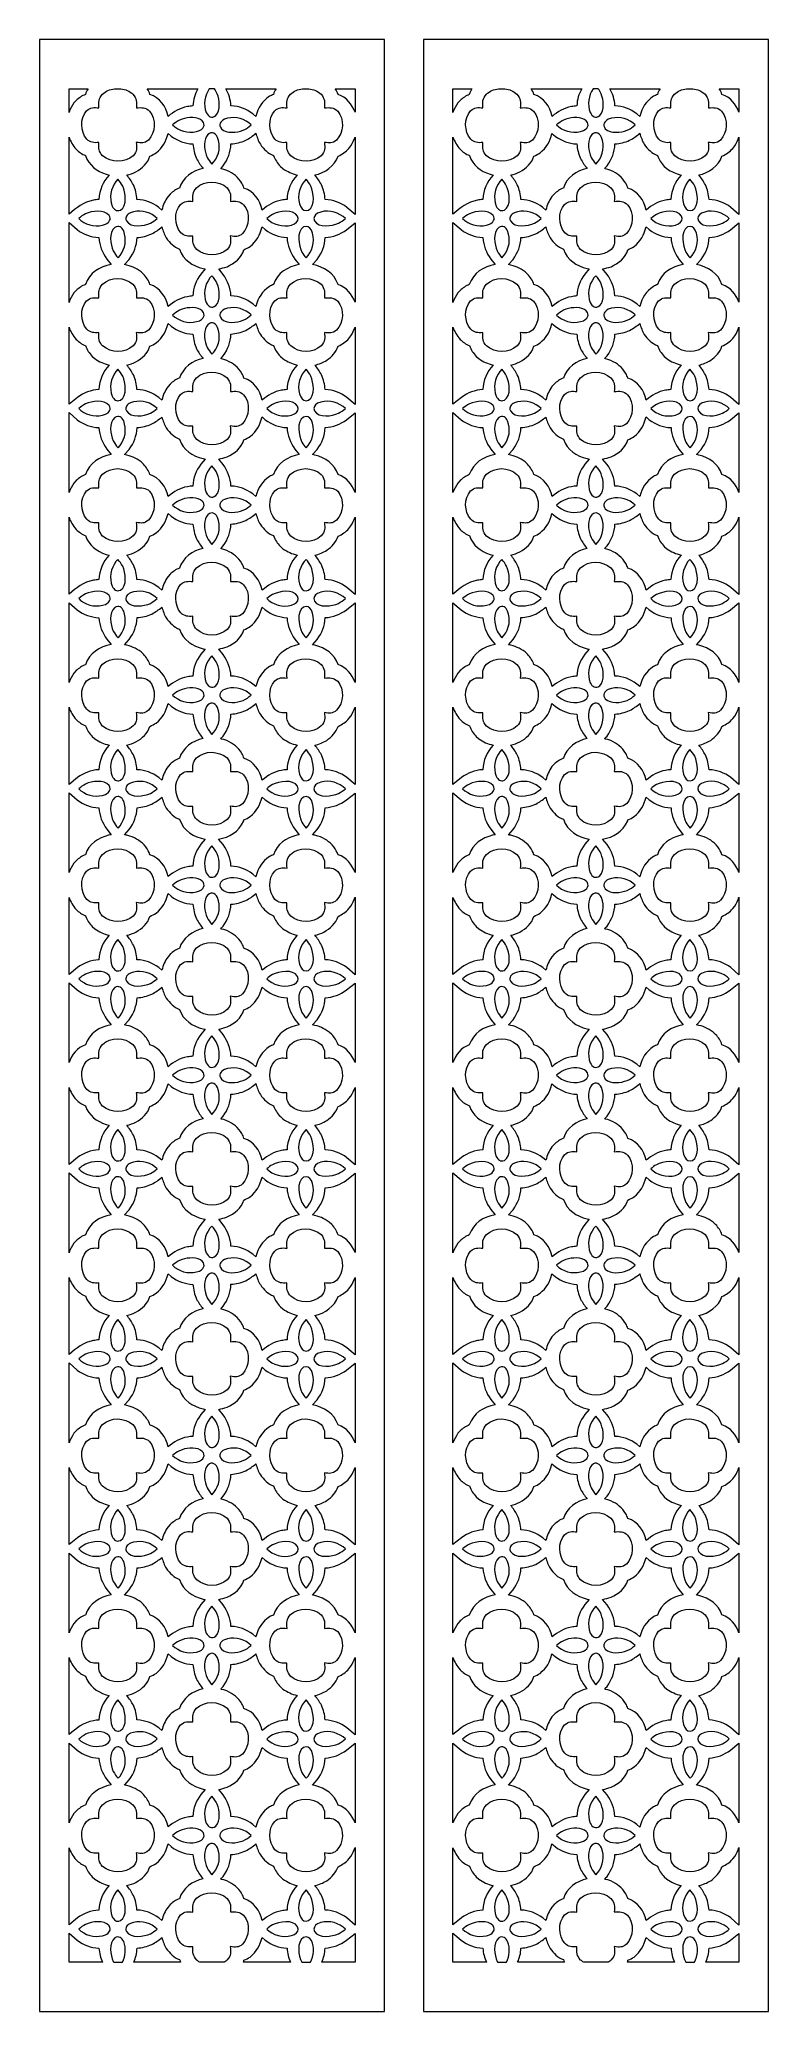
# Model space of a CAD drawing. Header units: centimetres. Extents: x -27.5 to -20.5, y -9.5 to 9.5.
import ezdxf

# ---------------------------------------------------------------- set-up
doc = ezdxf.new("R2010")
doc.units = ezdxf.units.CM
doc.header["$MEASUREMENT"] = 0
doc.layers.add('layer 1', color=7, linetype='Continuous')

msp = doc.modelspace()

# ---------------------------------------------------------------- linework, layer by layer
at = {"layer": 'layer 1', "color": 250, "lineweight": 9}
for points, knots in [([(-27.5, 9.5), (-27.5, 9.5), (-24.175, 9.5), (-24.175, 9.5), (-24.175, 9.5), (-24.175, 9.5), (-24.175, -9.5), (-24.175, -9.5), (-24.175, -9.5), (-24.175, -9.5), (-27.5, -9.5), (-27.5, -9.5), (-27.5, -9.5), (-27.5, -9.5), (-27.5, 9.5), (-27.5, 9.5)], [0, 0, 0, 0, 0.2, 0.2, 0.2, 0.2, 0.4, 0.4, 0.4, 0.4, 0.6, 0.6, 0.6, 0.6, 1, 1, 1, 1]), ([(-27.21498, 8.79725), (-27.21498, 8.79725), (-27.21498, 8.79725), (-27.21498, 8.79725), (-27.21498, 8.79725), (-27.2037, 8.82967), (-27.18908, 8.85759), (-27.16712, 8.88881), (-27.16712, 8.88881), (-27.16712, 8.88881), (-27.14628, 8.91229), (-27.14628, 8.91229), (-27.14628, 8.91229), (-27.12003, 8.9354), (-27.09156, 8.95834), (-27.05772, 8.96921), (-27.05772, 8.96921), (-27.05115, 8.98949), (-27.04253, 9.00806), (-27.03216, 9.02501), (-27.03216, 9.02501), (-27.03216, 9.02501), (-27.21498, 9.02501), (-27.21498, 9.02501), (-27.21498, 9.02501), (-27.21498, 9.02501), (-27.21498, 8.79725), (-27.21498, 8.79725)], [0, 0, 0, 0, 0.125, 0.125, 0.125, 0.125, 0.25, 0.25, 0.25, 0.25, 0.375, 0.375, 0.375, 0.375, 0.5, 0.5, 0.5, 0.5, 0.625, 0.625, 0.625, 0.625, 0.75, 0.75, 0.75, 0.75, 1, 1, 1, 1]), ([(-26.56661, 8.84109), (-26.56661, 8.84109), (-26.56661, 8.84109), (-26.56661, 8.84109), (-26.56661, 8.84109), (-26.56187, 8.8968), (-26.56144, 8.92866), (-26.59888, 8.97221), (-26.59888, 8.97221), (-26.63117, 9.00176), (-26.6729, 9.01939), (-26.71637, 9.02501), (-26.71637, 9.02501), (-26.71637, 9.02501), (-26.77765, 9.02501), (-26.77765, 9.02501), (-26.77765, 9.02501), (-26.82052, 9.01947), (-26.86164, 9.0022), (-26.89368, 8.9731), (-26.89368, 8.9731), (-26.93151, 8.92934), (-26.93106, 8.89689), (-26.92666, 8.84078), (-26.92666, 8.84078), (-26.97727, 8.8455), (-27.00621, 8.84712), (-27.04552, 8.8125), (-27.04552, 8.8125), (-27.11094, 8.73884), (-27.1073, 8.61341), (-27.04387, 8.53968), (-27.04387, 8.53968), (-27.00544, 8.50429), (-26.97791, 8.50365), (-26.92704, 8.50647), (-26.92704, 8.50647), (-26.93024, 8.45118), (-26.92938, 8.42013), (-26.89119, 8.37812), (-26.89119, 8.37812), (-26.81119, 8.30864), (-26.67526, 8.3074), (-26.59626, 8.37917), (-26.59626, 8.37917), (-26.55908, 8.42237), (-26.56123, 8.4535), (-26.56719, 8.50849), (-26.56719, 8.50849), (-26.51641, 8.50015), (-26.48991, 8.49677), (-26.44923, 8.53065), (-26.44923, 8.53065), (-26.38115, 8.60289), (-26.37308, 8.73316), (-26.43883, 8.80932), (-26.43883, 8.80932), (-26.48017, 8.84645), (-26.5129, 8.8451), (-26.56661, 8.84109)], [0, 0, 0, 0, 0.0625, 0.0625, 0.0625, 0.0625, 0.125, 0.125, 0.125, 0.125, 0.1875, 0.1875, 0.1875, 0.1875, 0.25, 0.25, 0.25, 0.25, 0.3125, 0.3125, 0.3125, 0.3125, 0.375, 0.375, 0.375, 0.375, 0.4375, 0.4375, 0.4375, 0.4375, 0.5, 0.5, 0.5, 0.5, 0.5625, 0.5625, 0.5625, 0.5625, 0.625, 0.625, 0.625, 0.625, 0.6875, 0.6875, 0.6875, 0.6875, 0.75, 0.75, 0.75, 0.75, 0.8125, 0.8125, 0.8125, 0.8125, 0.875, 0.875, 0.875, 0.875, 1, 1, 1, 1]), ([(-26.46182, 9.02501), (-26.46182, 9.02501), (-26.46182, 9.02501), (-26.46182, 9.02501), (-26.46182, 9.02501), (-26.45103, 9.00829), (-26.44213, 8.99049), (-26.43557, 8.96998), (-26.43557, 8.96998), (-26.34058, 8.93897), (-26.28071, 8.85329), (-26.26025, 8.75873), (-26.26025, 8.75873), (-26.20424, 8.80489), (-26.1475, 8.84041), (-26.07457, 8.85291), (-26.07457, 8.85291), (-26.05727, 8.85588), (-26.03933, 8.85847), (-26.02155, 8.85942), (-26.02155, 8.85942), (-26.01897, 8.92247), (-26.00324, 8.97439), (-25.97454, 9.02501), (-25.97454, 9.02501), (-25.97454, 9.02501), (-26.46182, 9.02501), (-26.46182, 9.02501)], [0, 0, 0, 0, 0.125, 0.125, 0.125, 0.125, 0.25, 0.25, 0.25, 0.25, 0.375, 0.375, 0.375, 0.375, 0.5, 0.5, 0.5, 0.5, 0.625, 0.625, 0.625, 0.625, 0.75, 0.75, 0.75, 0.75, 1, 1, 1, 1]), ([(-25.81509, 9.02501), (-25.81509, 9.02501), (-25.81509, 9.02501), (-25.81509, 9.02501), (-25.81509, 9.02501), (-25.80476, 9.01042), (-25.79595, 8.99549), (-25.78784, 8.97714), (-25.78784, 8.97714), (-25.76419, 8.91585), (-25.75179, 8.81944), (-25.8018, 8.76691), (-25.8018, 8.76691), (-25.84008, 8.73556), (-25.87372, 8.75692), (-25.89308, 8.79579), (-25.89308, 8.79579), (-25.92218, 8.8727), (-25.91047, 8.95851), (-25.86347, 9.02501), (-25.86347, 9.02501), (-25.86347, 9.02501), (-25.81509, 9.02501), (-25.81509, 9.02501)], [0, 0, 0, 0, 0.14285714, 0.14285714, 0.14285714, 0.14285714, 0.28571429, 0.28571429, 0.28571429, 0.28571429, 0.42857143, 0.42857143, 0.42857143, 0.42857143, 0.57142857, 0.57142857, 0.57142857, 0.57142857, 0.71428571, 0.71428571, 0.71428571, 0.71428571, 1, 1, 1, 1]), ([(-25.7037, 9.02501), (-25.7037, 9.02501), (-25.7037, 9.02501), (-25.7037, 9.02501), (-25.7037, 9.02501), (-25.67533, 8.97414), (-25.6583, 8.92116), (-25.65504, 8.85972), (-25.65504, 8.85972), (-25.57313, 8.85637), (-25.51007, 8.83086), (-25.44408, 8.78346), (-25.44408, 8.78346), (-25.44408, 8.78346), (-25.41486, 8.75786), (-25.41486, 8.75786), (-25.41486, 8.75786), (-25.41486, 8.75786), (-25.41482, 8.75811), (-25.41482, 8.75811), (-25.41482, 8.75811), (-25.3928, 8.84534), (-25.35788, 8.90177), (-25.28228, 8.95243), (-25.28228, 8.95243), (-25.27044, 8.95818), (-25.25843, 8.96519), (-25.24595, 8.96921), (-25.24595, 8.96921), (-25.23939, 8.98949), (-25.23077, 9.00806), (-25.22044, 9.02501), (-25.22044, 9.02501), (-25.22044, 9.02501), (-25.7037, 9.02501), (-25.7037, 9.02501)], [0, 0, 0, 0, 0.1, 0.1, 0.1, 0.1, 0.2, 0.2, 0.2, 0.2, 0.3, 0.3, 0.3, 0.3, 0.4, 0.4, 0.4, 0.4, 0.5, 0.5, 0.5, 0.5, 0.6, 0.6, 0.6, 0.6, 0.7, 0.7, 0.7, 0.7, 0.8, 0.8, 0.8, 0.8, 1, 1, 1, 1]), ([(-24.75484, 8.84109), (-24.75484, 8.84109), (-24.75484, 8.84109), (-24.75484, 8.84109), (-24.75484, 8.84109), (-24.75013, 8.8968), (-24.74967, 8.92866), (-24.78711, 8.97221), (-24.78711, 8.97221), (-24.81943, 9.00176), (-24.86115, 9.01939), (-24.90464, 9.02501), (-24.90464, 9.02501), (-24.90464, 9.02501), (-24.96588, 9.02501), (-24.96588, 9.02501), (-24.96588, 9.02501), (-25.00877, 9.01947), (-25.0499, 9.0022), (-25.08191, 8.9731), (-25.08191, 8.9731), (-25.11974, 8.92935), (-25.11929, 8.89687), (-25.11489, 8.84078), (-25.11489, 8.84078), (-25.16549, 8.8455), (-25.19447, 8.84712), (-25.23377, 8.8125), (-25.23377, 8.8125), (-25.29917, 8.73886), (-25.29551, 8.61339), (-25.2321, 8.53968), (-25.2321, 8.53968), (-25.1937, 8.50431), (-25.16614, 8.50365), (-25.11526, 8.50647), (-25.11526, 8.50647), (-25.11849, 8.45118), (-25.11764, 8.42013), (-25.07943, 8.37812), (-25.07943, 8.37812), (-24.99944, 8.30863), (-24.86349, 8.3074), (-24.7845, 8.37917), (-24.7845, 8.37917), (-24.74731, 8.42237), (-24.74948, 8.4535), (-24.75542, 8.50849), (-24.75542, 8.50849), (-24.70465, 8.50015), (-24.67814, 8.49677), (-24.63749, 8.53065), (-24.63749, 8.53065), (-24.5694, 8.60289), (-24.56132, 8.73317), (-24.62706, 8.80932), (-24.62706, 8.80932), (-24.66841, 8.84645), (-24.70113, 8.8451), (-24.75484, 8.84109)], [0, 0, 0, 0, 0.0625, 0.0625, 0.0625, 0.0625, 0.125, 0.125, 0.125, 0.125, 0.1875, 0.1875, 0.1875, 0.1875, 0.25, 0.25, 0.25, 0.25, 0.3125, 0.3125, 0.3125, 0.3125, 0.375, 0.375, 0.375, 0.375, 0.4375, 0.4375, 0.4375, 0.4375, 0.5, 0.5, 0.5, 0.5, 0.5625, 0.5625, 0.5625, 0.5625, 0.625, 0.625, 0.625, 0.625, 0.6875, 0.6875, 0.6875, 0.6875, 0.75, 0.75, 0.75, 0.75, 0.8125, 0.8125, 0.8125, 0.8125, 0.875, 0.875, 0.875, 0.875, 1, 1, 1, 1]), ([(-24.65005, 9.02501), (-24.65005, 9.02501), (-24.65005, 9.02501), (-24.65005, 9.02501), (-24.65005, 9.02501), (-24.63929, 9.00829), (-24.63038, 8.99049), (-24.62381, 8.96998), (-24.62381, 8.96998), (-24.5396, 8.9425), (-24.48901, 8.87708), (-24.45998, 8.79845), (-24.45998, 8.79845), (-24.45998, 8.79845), (-24.45998, 9.02501), (-24.45998, 9.02501), (-24.45998, 9.02501), (-24.45998, 9.02501), (-24.65005, 9.02501), (-24.65005, 9.02501)], [0, 0, 0, 0, 0.16666667, 0.16666667, 0.16666667, 0.16666667, 0.33333333, 0.33333333, 0.33333333, 0.33333333, 0.5, 0.5, 0.5, 0.5, 0.66666667, 0.66666667, 0.66666667, 0.66666667, 1, 1, 1, 1]), ([(-26.21678, 8.67613), (-26.21678, 8.67613), (-26.21678, 8.67613), (-26.21678, 8.67613), (-26.21678, 8.67613), (-26.19459, 8.69443), (-26.17598, 8.70867), (-26.15042, 8.72156), (-26.15042, 8.72156), (-26.08914, 8.74869), (-26.01027, 8.75956), (-25.94856, 8.72792), (-25.94856, 8.72792), (-25.89632, 8.69533), (-25.90584, 8.6472), (-25.95761, 8.62138), (-25.95761, 8.62138), (-26.03752, 8.59114), (-26.12713, 8.605), (-26.19464, 8.65672), (-26.19464, 8.65672), (-26.19464, 8.65672), (-26.21678, 8.67613), (-26.21678, 8.67613)], [0, 0, 0, 0, 0.14285714, 0.14285714, 0.14285714, 0.14285714, 0.28571429, 0.28571429, 0.28571429, 0.28571429, 0.42857143, 0.42857143, 0.42857143, 0.42857143, 0.57142857, 0.57142857, 0.57142857, 0.57142857, 0.71428571, 0.71428571, 0.71428571, 0.71428571, 1, 1, 1, 1]), ([(-25.45953, 8.67652), (-25.45953, 8.67652), (-25.45953, 8.67652), (-25.45953, 8.67652), (-25.45953, 8.67652), (-25.48549, 8.65511), (-25.50661, 8.63962), (-25.53732, 8.62603), (-25.53732, 8.62603), (-25.59861, 8.6024), (-25.69506, 8.58998), (-25.74755, 8.63997), (-25.74755, 8.63997), (-25.77892, 8.67824), (-25.75752, 8.71193), (-25.71868, 8.73128), (-25.71868, 8.73128), (-25.63875, 8.7615), (-25.54916, 8.74766), (-25.48165, 8.69593), (-25.48165, 8.69593), (-25.48165, 8.69593), (-25.45953, 8.67652), (-25.45953, 8.67652)], [0, 0, 0, 0, 0.14285714, 0.14285714, 0.14285714, 0.14285714, 0.28571429, 0.28571429, 0.28571429, 0.28571429, 0.42857143, 0.42857143, 0.42857143, 0.42857143, 0.57142857, 0.57142857, 0.57142857, 0.57142857, 0.71428571, 0.71428571, 0.71428571, 0.71428571, 1, 1, 1, 1]), ([(-27.21498, 7.81733), (-27.21498, 7.81733), (-27.21498, 7.81733), (-27.21498, 7.81733), (-27.21498, 7.81733), (-27.14454, 7.87754), (-27.07526, 7.93481), (-26.97979, 7.95132), (-26.97979, 7.95132), (-26.96249, 7.9543), (-26.94454, 7.95689), (-26.92674, 7.95783), (-26.92674, 7.95783), (-26.92293, 8.05172), (-26.88982, 8.12389), (-26.82858, 8.19384), (-26.82858, 8.19384), (-26.82858, 8.19384), (-26.85701, 8.20106), (-26.85701, 8.20106), (-26.85701, 8.20106), (-26.95056, 8.23292), (-27.02253, 8.28539), (-27.0566, 8.38166), (-27.0566, 8.38166), (-27.0919, 8.39455), (-27.11922, 8.41672), (-27.14649, 8.44183), (-27.14649, 8.44183), (-27.17836, 8.47886), (-27.20081, 8.51776), (-27.21498, 8.5587), (-27.21498, 8.5587), (-27.21498, 8.5587), (-27.21498, 7.81733), (-27.21498, 7.81733)], [0, 0, 0, 0, 0.1, 0.1, 0.1, 0.1, 0.2, 0.2, 0.2, 0.2, 0.3, 0.3, 0.3, 0.3, 0.4, 0.4, 0.4, 0.4, 0.5, 0.5, 0.5, 0.5, 0.6, 0.6, 0.6, 0.6, 0.7, 0.7, 0.7, 0.7, 0.8, 0.8, 0.8, 0.8, 1, 1, 1, 1]), ([(-26.32064, 7.85676), (-26.32064, 7.85676), (-26.32064, 7.85676), (-26.32064, 7.85676), (-26.32064, 7.85676), (-26.30781, 7.90758), (-26.29145, 7.94431), (-26.26124, 7.98723), (-26.26124, 7.98723), (-26.26124, 7.98723), (-26.24039, 8.01071), (-26.24039, 8.01071), (-26.24039, 8.01071), (-26.21415, 8.03382), (-26.18569, 8.05676), (-26.15183, 8.06761), (-26.15183, 8.06761), (-26.11954, 8.16737), (-26.02502, 8.23909), (-25.92327, 8.25755), (-25.92327, 8.25755), (-25.94873, 8.28841), (-25.96751, 8.31618), (-25.98631, 8.3515), (-25.98631, 8.3515), (-26.00619, 8.39696), (-26.01857, 8.4432), (-26.02124, 8.49293), (-26.02124, 8.49293), (-26.10314, 8.49625), (-26.16624, 8.52183), (-26.2322, 8.56918), (-26.2322, 8.56918), (-26.2322, 8.56918), (-26.26146, 8.59482), (-26.26146, 8.59482), (-26.26146, 8.59482), (-26.27925, 8.51619), (-26.31446, 8.45884), (-26.37632, 8.40728), (-26.37632, 8.40728), (-26.39628, 8.39467), (-26.41391, 8.38519), (-26.43542, 8.37552), (-26.43542, 8.37552), (-26.45663, 8.30682), (-26.51058, 8.25959), (-26.5707, 8.22494), (-26.5707, 8.22494), (-26.59903, 8.212), (-26.62787, 8.19979), (-26.65866, 8.19403), (-26.65866, 8.19403), (-26.63306, 8.16299), (-26.6141, 8.13513), (-26.59519, 8.09956), (-26.59519, 8.09956), (-26.57538, 8.05424), (-26.5629, 8.00764), (-26.56026, 7.95812), (-26.56026, 7.95812), (-26.47835, 7.95478), (-26.41529, 7.92928), (-26.34932, 7.88188), (-26.34932, 7.88188), (-26.34932, 7.88188), (-26.32064, 7.85676), (-26.32064, 7.85676)], [0, 0, 0, 0, 0.05555556, 0.05555556, 0.05555556, 0.05555556, 0.11111111, 0.11111111, 0.11111111, 0.11111111, 0.16666667, 0.16666667, 0.16666667, 0.16666667, 0.22222222, 0.22222222, 0.22222222, 0.22222222, 0.27777778, 0.27777778, 0.27777778, 0.27777778, 0.33333333, 0.33333333, 0.33333333, 0.33333333, 0.38888889, 0.38888889, 0.38888889, 0.38888889, 0.44444444, 0.44444444, 0.44444444, 0.44444444, 0.5, 0.5, 0.5, 0.5, 0.55555556, 0.55555556, 0.55555556, 0.55555556, 0.61111111, 0.61111111, 0.61111111, 0.61111111, 0.66666667, 0.66666667, 0.66666667, 0.66666667, 0.72222222, 0.72222222, 0.72222222, 0.72222222, 0.77777778, 0.77777778, 0.77777778, 0.77777778, 0.83333333, 0.83333333, 0.83333333, 0.83333333, 0.88888889, 0.88888889, 0.88888889, 0.88888889, 1, 1, 1, 1]), ([(-25.83795, 8.29769), (-25.83795, 8.29769), (-25.83795, 8.29769), (-25.83795, 8.29769), (-25.83795, 8.29769), (-25.85626, 8.31989), (-25.87048, 8.3385), (-25.88337, 8.36406), (-25.88337, 8.36406), (-25.91051, 8.42534), (-25.92135, 8.5042), (-25.88971, 8.56593), (-25.88971, 8.56593), (-25.85716, 8.61816), (-25.809, 8.60864), (-25.78321, 8.55685), (-25.78321, 8.55685), (-25.75295, 8.47693), (-25.7668, 8.38735), (-25.81855, 8.31984), (-25.81855, 8.31984), (-25.81855, 8.31984), (-25.83795, 8.29769), (-25.83795, 8.29769)], [0, 0, 0, 0, 0.14285714, 0.14285714, 0.14285714, 0.14285714, 0.28571429, 0.28571429, 0.28571429, 0.28571429, 0.42857143, 0.42857143, 0.42857143, 0.42857143, 0.57142857, 0.57142857, 0.57142857, 0.57142857, 0.71428571, 0.71428571, 0.71428571, 0.71428571, 1, 1, 1, 1]), ([(-25.01681, 8.19384), (-25.01681, 8.19384), (-25.01681, 8.19384), (-25.01681, 8.19384), (-25.01681, 8.19384), (-25.07023, 8.2074), (-25.10928, 8.2246), (-25.15461, 8.25603), (-25.15461, 8.25603), (-25.15461, 8.25603), (-25.17926, 8.27742), (-25.17926, 8.27742), (-25.17926, 8.27742), (-25.20916, 8.31032), (-25.22989, 8.33942), (-25.24483, 8.38166), (-25.24483, 8.38166), (-25.30035, 8.40192), (-25.33919, 8.4425), (-25.37191, 8.48991), (-25.37191, 8.48991), (-25.39022, 8.52289), (-25.40714, 8.55817), (-25.41398, 8.59565), (-25.41398, 8.59565), (-25.44692, 8.56848), (-25.47561, 8.54821), (-25.51328, 8.52815), (-25.51328, 8.52815), (-25.55878, 8.50828), (-25.60499, 8.49591), (-25.65474, 8.49323), (-25.65474, 8.49323), (-25.65809, 8.41133), (-25.68365, 8.34822), (-25.73101, 8.28228), (-25.73101, 8.28228), (-25.76029, 8.24885), (-25.762, 8.2588), (-25.72362, 8.24842), (-25.72362, 8.24842), (-25.72362, 8.24842), (-25.69531, 8.2382), (-25.69531, 8.2382), (-25.69531, 8.2382), (-25.62925, 8.20763), (-25.58964, 8.17517), (-25.54944, 8.11408), (-25.54944, 8.11408), (-25.54208, 8.09874), (-25.53488, 8.08457), (-25.52969, 8.06838), (-25.52969, 8.06838), (-25.43439, 8.03729), (-25.37478, 7.95147), (-25.35424, 7.85668), (-25.35424, 7.85668), (-25.29793, 7.90313), (-25.2414, 7.93864), (-25.16803, 7.95132), (-25.16803, 7.95132), (-25.1507, 7.95431), (-25.13277, 7.95689), (-25.11498, 7.95783), (-25.11498, 7.95783), (-25.11118, 8.05171), (-25.07805, 8.12389), (-25.01681, 8.19384)], [0, 0, 0, 0, 0.05555556, 0.05555556, 0.05555556, 0.05555556, 0.11111111, 0.11111111, 0.11111111, 0.11111111, 0.16666667, 0.16666667, 0.16666667, 0.16666667, 0.22222222, 0.22222222, 0.22222222, 0.22222222, 0.27777778, 0.27777778, 0.27777778, 0.27777778, 0.33333333, 0.33333333, 0.33333333, 0.33333333, 0.38888889, 0.38888889, 0.38888889, 0.38888889, 0.44444444, 0.44444444, 0.44444444, 0.44444444, 0.5, 0.5, 0.5, 0.5, 0.55555556, 0.55555556, 0.55555556, 0.55555556, 0.61111111, 0.61111111, 0.61111111, 0.61111111, 0.66666667, 0.66666667, 0.66666667, 0.66666667, 0.72222222, 0.72222222, 0.72222222, 0.72222222, 0.77777778, 0.77777778, 0.77777778, 0.77777778, 0.83333333, 0.83333333, 0.83333333, 0.83333333, 0.88888889, 0.88888889, 0.88888889, 0.88888889, 1, 1, 1, 1]), ([(-24.45998, 8.55948), (-24.45998, 8.55948), (-24.45998, 8.55948), (-24.45998, 8.55948), (-24.45998, 8.55948), (-24.46948, 8.53121), (-24.48267, 8.50329), (-24.49989, 8.47503), (-24.49989, 8.47503), (-24.49989, 8.47503), (-24.51816, 8.45085), (-24.51816, 8.45085), (-24.51816, 8.45085), (-24.55162, 8.41533), (-24.57903, 8.39559), (-24.62366, 8.37552), (-24.62366, 8.37552), (-24.65284, 8.28106), (-24.75257, 8.21167), (-24.84689, 8.19403), (-24.84689, 8.19403), (-24.82129, 8.16299), (-24.80236, 8.13513), (-24.78343, 8.09956), (-24.78343, 8.09956), (-24.76361, 8.05419), (-24.75115, 8.00767), (-24.74851, 7.95812), (-24.74851, 7.95812), (-24.66658, 7.95478), (-24.60352, 7.92928), (-24.53756, 7.88188), (-24.53756, 7.88188), (-24.53756, 7.88188), (-24.45998, 7.81397), (-24.45998, 7.81397), (-24.45998, 7.81397), (-24.45998, 7.81397), (-24.45998, 8.55948), (-24.45998, 8.55948)], [0, 0, 0, 0, 0.09090909, 0.09090909, 0.09090909, 0.09090909, 0.18181818, 0.18181818, 0.18181818, 0.18181818, 0.27272727, 0.27272727, 0.27272727, 0.27272727, 0.36363636, 0.36363636, 0.36363636, 0.36363636, 0.45454545, 0.45454545, 0.45454545, 0.45454545, 0.54545455, 0.54545455, 0.54545455, 0.54545455, 0.63636364, 0.63636364, 0.63636364, 0.63636364, 0.72727273, 0.72727273, 0.72727273, 0.72727273, 0.81818182, 0.81818182, 0.81818182, 0.81818182, 1, 1, 1, 1]), ([(-26.74358, 8.15337), (-26.74358, 8.15337), (-26.74358, 8.15337), (-26.74358, 8.15337), (-26.74358, 8.15337), (-26.72531, 8.13125), (-26.71124, 8.11303), (-26.6981, 8.087), (-26.6981, 8.087), (-26.67084, 8.02536), (-26.65032, 7.89867), (-26.72021, 7.85595), (-26.72021, 7.85595), (-26.7579, 7.84022), (-26.78188, 7.86124), (-26.7983, 7.89421), (-26.7983, 7.89421), (-26.82838, 7.97377), (-26.81473, 8.06369), (-26.76296, 8.13122), (-26.76296, 8.13122), (-26.76296, 8.13122), (-26.74358, 8.15337), (-26.74358, 8.15337)], [0, 0, 0, 0, 0.14285714, 0.14285714, 0.14285714, 0.14285714, 0.28571429, 0.28571429, 0.28571429, 0.28571429, 0.42857143, 0.42857143, 0.42857143, 0.42857143, 0.57142857, 0.57142857, 0.57142857, 0.57142857, 0.71428571, 0.71428571, 0.71428571, 0.71428571, 1, 1, 1, 1]), ([(-25.66072, 7.93951), (-25.66072, 7.93951), (-25.66072, 7.93951), (-25.66072, 7.93951), (-25.66072, 7.93951), (-25.65599, 7.99522), (-25.65556, 8.02707), (-25.693, 8.07062), (-25.693, 8.07062), (-25.77223, 8.14313), (-25.9082, 8.14386), (-25.98779, 8.07151), (-25.98779, 8.07151), (-26.0256, 8.02777), (-26.02515, 7.99528), (-26.02078, 7.93918), (-26.02078, 7.93918), (-26.07136, 7.94391), (-26.10035, 7.94553), (-26.13963, 7.91091), (-26.13963, 7.91091), (-26.20506, 7.83727), (-26.20141, 7.7118), (-26.13799, 7.63809), (-26.13799, 7.63809), (-26.09958, 7.60272), (-26.07202, 7.60207), (-26.02116, 7.60489), (-26.02116, 7.60489), (-26.02438, 7.5496), (-26.0235, 7.51854), (-25.98531, 7.47652), (-25.98531, 7.47652), (-25.90531, 7.40706), (-25.76937, 7.4058), (-25.69038, 7.47759), (-25.69038, 7.47759), (-25.6532, 7.52078), (-25.65534, 7.5519), (-25.6613, 7.60692), (-25.6613, 7.60692), (-25.61053, 7.59856), (-25.58402, 7.59518), (-25.54335, 7.62907), (-25.54335, 7.62907), (-25.47529, 7.70131), (-25.4672, 7.83159), (-25.53295, 7.90774), (-25.53295, 7.90774), (-25.57429, 7.94486), (-25.60701, 7.94352), (-25.66072, 7.93951)], [0, 0, 0, 0, 0.07142857, 0.07142857, 0.07142857, 0.07142857, 0.14285714, 0.14285714, 0.14285714, 0.14285714, 0.21428571, 0.21428571, 0.21428571, 0.21428571, 0.28571429, 0.28571429, 0.28571429, 0.28571429, 0.35714286, 0.35714286, 0.35714286, 0.35714286, 0.42857143, 0.42857143, 0.42857143, 0.42857143, 0.5, 0.5, 0.5, 0.5, 0.57142857, 0.57142857, 0.57142857, 0.57142857, 0.64285714, 0.64285714, 0.64285714, 0.64285714, 0.71428571, 0.71428571, 0.71428571, 0.71428571, 0.78571429, 0.78571429, 0.78571429, 0.78571429, 0.85714286, 0.85714286, 0.85714286, 0.85714286, 1, 1, 1, 1]), ([(-24.93181, 8.15337), (-24.93181, 8.15337), (-24.93181, 8.15337), (-24.93181, 8.15337), (-24.93181, 8.15337), (-24.91414, 8.13194), (-24.89896, 8.11196), (-24.88637, 8.087), (-24.88637, 8.087), (-24.85891, 8.02497), (-24.83862, 7.89863), (-24.90844, 7.85595), (-24.90844, 7.85595), (-24.94202, 7.84194), (-24.96477, 7.85656), (-24.98261, 7.88632), (-24.98261, 7.88632), (-25.02078, 7.96297), (-25.00195, 8.06498), (-24.95119, 8.13122), (-24.95119, 8.13122), (-24.95119, 8.13122), (-24.93181, 8.15337), (-24.93181, 8.15337)], [0, 0, 0, 0, 0.14285714, 0.14285714, 0.14285714, 0.14285714, 0.28571429, 0.28571429, 0.28571429, 0.28571429, 0.42857143, 0.42857143, 0.42857143, 0.42857143, 0.57142857, 0.57142857, 0.57142857, 0.57142857, 0.71428571, 0.71428571, 0.71428571, 0.71428571, 1, 1, 1, 1]), ([(-27.122, 7.77455), (-27.122, 7.77455), (-27.122, 7.77455), (-27.122, 7.77455), (-27.122, 7.77455), (-27.09988, 7.79278), (-27.08165, 7.80686), (-27.05562, 7.81996), (-27.05562, 7.81996), (-26.993, 7.84769), (-26.87871, 7.86568), (-26.82879, 7.8048), (-26.82879, 7.8048), (-26.80533, 7.76633), (-26.82701, 7.73764), (-26.86285, 7.7198), (-26.86285, 7.7198), (-26.94237, 7.6897), (-27.03231, 7.70338), (-27.09983, 7.75514), (-27.09983, 7.75514), (-27.09983, 7.75514), (-27.122, 7.77455), (-27.122, 7.77455)], [0, 0, 0, 0, 0.14285714, 0.14285714, 0.14285714, 0.14285714, 0.28571429, 0.28571429, 0.28571429, 0.28571429, 0.42857143, 0.42857143, 0.42857143, 0.42857143, 0.57142857, 0.57142857, 0.57142857, 0.57142857, 0.71428571, 0.71428571, 0.71428571, 0.71428571, 1, 1, 1, 1]), ([(-26.36472, 7.77494), (-26.36472, 7.77494), (-26.36472, 7.77494), (-26.36472, 7.77494), (-26.36472, 7.77494), (-26.38685, 7.7567), (-26.40508, 7.74263), (-26.43108, 7.72951), (-26.43108, 7.72951), (-26.49274, 7.70224), (-26.61947, 7.68169), (-26.66214, 7.75159), (-26.66214, 7.75159), (-26.67787, 7.78925), (-26.65686, 7.81328), (-26.62388, 7.82967), (-26.62388, 7.82967), (-26.54433, 7.85978), (-26.45442, 7.8461), (-26.38689, 7.79434), (-26.38689, 7.79434), (-26.38689, 7.79434), (-26.36472, 7.77494), (-26.36472, 7.77494)], [0, 0, 0, 0, 0.14285714, 0.14285714, 0.14285714, 0.14285714, 0.28571429, 0.28571429, 0.28571429, 0.28571429, 0.42857143, 0.42857143, 0.42857143, 0.42857143, 0.57142857, 0.57142857, 0.57142857, 0.57142857, 0.71428571, 0.71428571, 0.71428571, 0.71428571, 1, 1, 1, 1]), ([(-25.31024, 7.77455), (-25.31024, 7.77455), (-25.31024, 7.77455), (-25.31024, 7.77455), (-25.31024, 7.77455), (-25.29229, 7.78933), (-25.27548, 7.80265), (-25.25513, 7.81428), (-25.25513, 7.81428), (-25.1926, 7.84583), (-25.0576, 7.8712), (-25.0128, 7.79789), (-25.0128, 7.79789), (-24.99882, 7.76435), (-25.01342, 7.74156), (-25.04319, 7.72373), (-25.04319, 7.72373), (-25.11983, 7.68556), (-25.22185, 7.70439), (-25.28807, 7.75514), (-25.28807, 7.75514), (-25.28807, 7.75514), (-25.31024, 7.77455), (-25.31024, 7.77455)], [0, 0, 0, 0, 0.14285714, 0.14285714, 0.14285714, 0.14285714, 0.28571429, 0.28571429, 0.28571429, 0.28571429, 0.42857143, 0.42857143, 0.42857143, 0.42857143, 0.57142857, 0.57142857, 0.57142857, 0.57142857, 0.71428571, 0.71428571, 0.71428571, 0.71428571, 1, 1, 1, 1]), ([(-24.55296, 7.77494), (-24.55296, 7.77494), (-24.55296, 7.77494), (-24.55296, 7.77494), (-24.55296, 7.77494), (-24.5744, 7.75726), (-24.59438, 7.74208), (-24.61934, 7.72951), (-24.61934, 7.72951), (-24.68135, 7.70207), (-24.80774, 7.68175), (-24.85039, 7.75159), (-24.85039, 7.75159), (-24.8644, 7.78515), (-24.84977, 7.8079), (-24.82001, 7.82575), (-24.82001, 7.82575), (-24.74339, 7.8639), (-24.64135, 7.8451), (-24.57513, 7.79434), (-24.57513, 7.79434), (-24.57513, 7.79434), (-24.55296, 7.77494), (-24.55296, 7.77494)], [0, 0, 0, 0, 0.14285714, 0.14285714, 0.14285714, 0.14285714, 0.28571429, 0.28571429, 0.28571429, 0.28571429, 0.42857143, 0.42857143, 0.42857143, 0.42857143, 0.57142857, 0.57142857, 0.57142857, 0.57142857, 0.71428571, 0.71428571, 0.71428571, 0.71428571, 1, 1, 1, 1]), ([(-27.21498, 6.96612), (-27.21498, 6.96612), (-27.21498, 6.96612), (-27.21498, 6.96612), (-27.21498, 6.96612), (-27.2037, 6.99855), (-27.18908, 7.02648), (-27.16712, 7.05768), (-27.16712, 7.05768), (-27.16712, 7.05768), (-27.14628, 7.08116), (-27.14628, 7.08116), (-27.14628, 7.08116), (-27.12003, 7.10428), (-27.09156, 7.12722), (-27.05772, 7.13807), (-27.05772, 7.13807), (-27.02101, 7.25146), (-26.92031, 7.31145), (-26.80853, 7.33176), (-26.80853, 7.33176), (-26.80853, 7.33176), (-26.85139, 7.38375), (-26.85139, 7.38375), (-26.85139, 7.38375), (-26.89572, 7.44819), (-26.9222, 7.51218), (-26.92645, 7.59135), (-26.92645, 7.59135), (-27.00836, 7.59466), (-27.07148, 7.62023), (-27.1374, 7.6676), (-27.1374, 7.6676), (-27.1374, 7.6676), (-27.21498, 7.73553), (-27.21498, 7.73553), (-27.21498, 7.73553), (-27.21498, 7.73553), (-27.21498, 6.96612), (-27.21498, 6.96612)], [0, 0, 0, 0, 0.09090909, 0.09090909, 0.09090909, 0.09090909, 0.18181818, 0.18181818, 0.18181818, 0.18181818, 0.27272727, 0.27272727, 0.27272727, 0.27272727, 0.36363636, 0.36363636, 0.36363636, 0.36363636, 0.45454545, 0.45454545, 0.45454545, 0.45454545, 0.54545455, 0.54545455, 0.54545455, 0.54545455, 0.63636364, 0.63636364, 0.63636364, 0.63636364, 0.72727273, 0.72727273, 0.72727273, 0.72727273, 0.81818182, 0.81818182, 0.81818182, 0.81818182, 1, 1, 1, 1]), ([(-26.74317, 7.39611), (-26.74317, 7.39611), (-26.74317, 7.39611), (-26.74317, 7.39611), (-26.74317, 7.39611), (-26.76142, 7.41823), (-26.77548, 7.43647), (-26.78858, 7.46246), (-26.78858, 7.46246), (-26.81631, 7.52508), (-26.8343, 7.63938), (-26.77343, 7.6893), (-26.77343, 7.6893), (-26.73496, 7.71277), (-26.70624, 7.69109), (-26.68842, 7.65527), (-26.68842, 7.65527), (-26.65832, 7.57571), (-26.672, 7.48579), (-26.72377, 7.41826), (-26.72377, 7.41826), (-26.72377, 7.41826), (-26.74317, 7.39611), (-26.74317, 7.39611)], [0, 0, 0, 0, 0.14285714, 0.14285714, 0.14285714, 0.14285714, 0.28571429, 0.28571429, 0.28571429, 0.28571429, 0.42857143, 0.42857143, 0.42857143, 0.42857143, 0.57142857, 0.57142857, 0.57142857, 0.57142857, 0.71428571, 0.71428571, 0.71428571, 0.71428571, 1, 1, 1, 1]), ([(-26.67995, 7.33076), (-26.67995, 7.33076), (-26.67995, 7.33076), (-26.67995, 7.33076), (-26.67995, 7.33076), (-26.618, 7.31905), (-26.57154, 7.29838), (-26.52059, 7.26127), (-26.52059, 7.26127), (-26.52059, 7.26127), (-26.49638, 7.23909), (-26.49638, 7.23909), (-26.49638, 7.23909), (-26.4696, 7.20794), (-26.44826, 7.17846), (-26.43557, 7.13885), (-26.43557, 7.13885), (-26.34058, 7.10785), (-26.28071, 7.02216), (-26.26025, 6.92761), (-26.26025, 6.92761), (-26.20424, 6.97376), (-26.1475, 7.00928), (-26.07457, 7.02178), (-26.07457, 7.02178), (-26.05727, 7.02475), (-26.03933, 7.02735), (-26.02155, 7.02829), (-26.02155, 7.02829), (-26.0182, 7.11022), (-25.99264, 7.17332), (-25.9453, 7.23924), (-25.9453, 7.23924), (-25.9453, 7.23924), (-25.90207, 7.28863), (-25.90207, 7.28863), (-25.90207, 7.28863), (-25.90207, 7.28863), (-25.9225, 7.29221), (-25.9225, 7.29221), (-25.9225, 7.29221), (-26.02781, 7.31893), (-26.11303, 7.37346), (-26.15072, 7.48008), (-26.15072, 7.48008), (-26.20623, 7.50034), (-26.24505, 7.5409), (-26.27779, 7.58832), (-26.27779, 7.58832), (-26.29593, 7.62104), (-26.31307, 7.65639), (-26.31978, 7.69358), (-26.31978, 7.69358), (-26.3525, 7.6666), (-26.38108, 7.6465), (-26.41852, 7.62657), (-26.41852, 7.62657), (-26.464, 7.60669), (-26.51021, 7.59432), (-26.55998, 7.59164), (-26.55998, 7.59164), (-26.56329, 7.50974), (-26.58884, 7.44664), (-26.63623, 7.38069), (-26.63623, 7.38069), (-26.63623, 7.38069), (-26.67995, 7.33076), (-26.67995, 7.33076)], [0, 0, 0, 0, 0.05555556, 0.05555556, 0.05555556, 0.05555556, 0.11111111, 0.11111111, 0.11111111, 0.11111111, 0.16666667, 0.16666667, 0.16666667, 0.16666667, 0.22222222, 0.22222222, 0.22222222, 0.22222222, 0.27777778, 0.27777778, 0.27777778, 0.27777778, 0.33333333, 0.33333333, 0.33333333, 0.33333333, 0.38888889, 0.38888889, 0.38888889, 0.38888889, 0.44444444, 0.44444444, 0.44444444, 0.44444444, 0.5, 0.5, 0.5, 0.5, 0.55555556, 0.55555556, 0.55555556, 0.55555556, 0.61111111, 0.61111111, 0.61111111, 0.61111111, 0.66666667, 0.66666667, 0.66666667, 0.66666667, 0.72222222, 0.72222222, 0.72222222, 0.72222222, 0.77777778, 0.77777778, 0.77777778, 0.77777778, 0.83333333, 0.83333333, 0.83333333, 0.83333333, 0.88888889, 0.88888889, 0.88888889, 0.88888889, 1, 1, 1, 1]), ([(-25.35548, 7.69371), (-25.35548, 7.69371), (-25.35548, 7.69371), (-25.35548, 7.69371), (-25.35548, 7.69371), (-25.3733, 7.61483), (-25.40834, 7.55746), (-25.47046, 7.50569), (-25.47046, 7.50569), (-25.49038, 7.49309), (-25.50803, 7.48361), (-25.52954, 7.47394), (-25.52954, 7.47394), (-25.55396, 7.39483), (-25.62024, 7.34372), (-25.69242, 7.31075), (-25.69242, 7.31075), (-25.71969, 7.30106), (-25.74489, 7.29392), (-25.77332, 7.28861), (-25.77332, 7.28861), (-25.77332, 7.28861), (-25.73007, 7.23619), (-25.73007, 7.23619), (-25.73007, 7.23619), (-25.68592, 7.17195), (-25.65924, 7.10722), (-25.65504, 7.02859), (-25.65504, 7.02859), (-25.57313, 7.02524), (-25.51007, 6.99974), (-25.44408, 6.95234), (-25.44408, 6.95234), (-25.44408, 6.95234), (-25.41486, 6.92673), (-25.41486, 6.92673), (-25.41486, 6.92673), (-25.41486, 6.92673), (-25.41482, 6.92699), (-25.41482, 6.92699), (-25.41482, 6.92699), (-25.3928, 7.01422), (-25.35788, 7.07066), (-25.28228, 7.12131), (-25.28228, 7.12131), (-25.27044, 7.12705), (-25.25843, 7.13407), (-25.24595, 7.13807), (-25.24595, 7.13807), (-25.20929, 7.25146), (-25.10854, 7.31145), (-24.99676, 7.33176), (-24.99676, 7.33176), (-24.99676, 7.33176), (-25.03965, 7.38375), (-25.03965, 7.38375), (-25.03965, 7.38375), (-25.08398, 7.44819), (-25.11043, 7.51218), (-25.11468, 7.59135), (-25.11468, 7.59135), (-25.19659, 7.59466), (-25.25972, 7.62023), (-25.32564, 7.6676), (-25.32564, 7.6676), (-25.32564, 7.6676), (-25.35548, 7.69371), (-25.35548, 7.69371)], [0, 0, 0, 0, 0.05555556, 0.05555556, 0.05555556, 0.05555556, 0.11111111, 0.11111111, 0.11111111, 0.11111111, 0.16666667, 0.16666667, 0.16666667, 0.16666667, 0.22222222, 0.22222222, 0.22222222, 0.22222222, 0.27777778, 0.27777778, 0.27777778, 0.27777778, 0.33333333, 0.33333333, 0.33333333, 0.33333333, 0.38888889, 0.38888889, 0.38888889, 0.38888889, 0.44444444, 0.44444444, 0.44444444, 0.44444444, 0.5, 0.5, 0.5, 0.5, 0.55555556, 0.55555556, 0.55555556, 0.55555556, 0.61111111, 0.61111111, 0.61111111, 0.61111111, 0.66666667, 0.66666667, 0.66666667, 0.66666667, 0.72222222, 0.72222222, 0.72222222, 0.72222222, 0.77777778, 0.77777778, 0.77777778, 0.77777778, 0.83333333, 0.83333333, 0.83333333, 0.83333333, 0.88888889, 0.88888889, 0.88888889, 0.88888889, 1, 1, 1, 1]), ([(-24.9314, 7.39611), (-24.9314, 7.39611), (-24.9314, 7.39611), (-24.9314, 7.39611), (-24.9314, 7.39611), (-24.94622, 7.41406), (-24.95952, 7.43086), (-24.97114, 7.4512), (-24.97114, 7.4512), (-25.00266, 7.51375), (-25.02809, 7.64878), (-24.95475, 7.69353), (-24.95475, 7.69353), (-24.92122, 7.70754), (-24.89841, 7.69291), (-24.8806, 7.66316), (-24.8806, 7.66316), (-24.84244, 7.58653), (-24.86124, 7.48447), (-24.912, 7.41826), (-24.912, 7.41826), (-24.912, 7.41826), (-24.9314, 7.39611), (-24.9314, 7.39611)], [0, 0, 0, 0, 0.14285714, 0.14285714, 0.14285714, 0.14285714, 0.28571429, 0.28571429, 0.28571429, 0.28571429, 0.42857143, 0.42857143, 0.42857143, 0.42857143, 0.57142857, 0.57142857, 0.57142857, 0.57142857, 0.71428571, 0.71428571, 0.71428571, 0.71428571, 1, 1, 1, 1]), ([(-24.45998, 7.73319), (-24.45998, 7.73319), (-24.45998, 7.73319), (-24.45998, 7.73319), (-24.45998, 7.73319), (-24.45998, 7.73319), (-24.54061, 7.6667), (-24.54061, 7.6667), (-24.54061, 7.6667), (-24.60506, 7.62235), (-24.66901, 7.59592), (-24.74822, 7.59164), (-24.74822, 7.59164), (-24.75154, 7.50974), (-24.77708, 7.44664), (-24.82447, 7.38069), (-24.82447, 7.38069), (-24.82447, 7.38069), (-24.86819, 7.33076), (-24.86819, 7.33076), (-24.86819, 7.33076), (-24.75988, 7.31028), (-24.6591, 7.24882), (-24.62381, 7.13885), (-24.62381, 7.13885), (-24.5396, 7.11137), (-24.48901, 7.04595), (-24.45998, 6.96733), (-24.45998, 6.96733), (-24.45998, 6.96733), (-24.45998, 7.73319), (-24.45998, 7.73319)], [0, 0, 0, 0, 0.11111111, 0.11111111, 0.11111111, 0.11111111, 0.22222222, 0.22222222, 0.22222222, 0.22222222, 0.33333333, 0.33333333, 0.33333333, 0.33333333, 0.44444444, 0.44444444, 0.44444444, 0.44444444, 0.55555556, 0.55555556, 0.55555556, 0.55555556, 0.66666667, 0.66666667, 0.66666667, 0.66666667, 0.77777778, 0.77777778, 0.77777778, 0.77777778, 1, 1, 1, 1]), ([(-25.83834, 7.22383), (-25.83834, 7.22383), (-25.83834, 7.22383), (-25.83834, 7.22383), (-25.83834, 7.22383), (-25.81694, 7.19786), (-25.80144, 7.17673), (-25.78784, 7.14601), (-25.78784, 7.14601), (-25.76419, 7.08472), (-25.75179, 6.98833), (-25.8018, 6.93579), (-25.8018, 6.93579), (-25.84008, 6.90444), (-25.87372, 6.9258), (-25.89308, 6.96466), (-25.89308, 6.96466), (-25.92332, 7.04461), (-25.90946, 7.13419), (-25.85775, 7.20167), (-25.85775, 7.20167), (-25.85775, 7.20167), (-25.83834, 7.22383), (-25.83834, 7.22383)], [0, 0, 0, 0, 0.14285714, 0.14285714, 0.14285714, 0.14285714, 0.28571429, 0.28571429, 0.28571429, 0.28571429, 0.42857143, 0.42857143, 0.42857143, 0.42857143, 0.57142857, 0.57142857, 0.57142857, 0.57142857, 0.71428571, 0.71428571, 0.71428571, 0.71428571, 1, 1, 1, 1]), ([(-26.56661, 7.00996), (-26.56661, 7.00996), (-26.56661, 7.00996), (-26.56661, 7.00996), (-26.56661, 7.00996), (-26.56187, 7.06568), (-26.56144, 7.09753), (-26.59888, 7.14108), (-26.59888, 7.14108), (-26.67813, 7.21359), (-26.81408, 7.21432), (-26.89368, 7.14198), (-26.89368, 7.14198), (-26.93151, 7.09821), (-26.93106, 7.06576), (-26.92666, 7.00965), (-26.92666, 7.00965), (-26.97727, 7.01437), (-27.00621, 7.01599), (-27.04552, 6.98138), (-27.04552, 6.98138), (-27.11094, 6.90771), (-27.1073, 6.78228), (-27.04387, 6.70855), (-27.04387, 6.70855), (-27.00544, 6.67318), (-26.97791, 6.67253), (-26.92704, 6.67534), (-26.92704, 6.67534), (-26.93024, 6.62005), (-26.92938, 6.58901), (-26.89119, 6.54697), (-26.89119, 6.54697), (-26.81119, 6.47751), (-26.67526, 6.47627), (-26.59626, 6.54806), (-26.59626, 6.54806), (-26.55908, 6.59124), (-26.56123, 6.62237), (-26.56719, 6.67738), (-26.56719, 6.67738), (-26.51641, 6.66903), (-26.48991, 6.66564), (-26.44923, 6.69952), (-26.44923, 6.69952), (-26.38115, 6.77177), (-26.37308, 6.90203), (-26.43883, 6.97821), (-26.43883, 6.97821), (-26.48017, 7.01532), (-26.5129, 7.01397), (-26.56661, 7.00996)], [0, 0, 0, 0, 0.07142857, 0.07142857, 0.07142857, 0.07142857, 0.14285714, 0.14285714, 0.14285714, 0.14285714, 0.21428571, 0.21428571, 0.21428571, 0.21428571, 0.28571429, 0.28571429, 0.28571429, 0.28571429, 0.35714286, 0.35714286, 0.35714286, 0.35714286, 0.42857143, 0.42857143, 0.42857143, 0.42857143, 0.5, 0.5, 0.5, 0.5, 0.57142857, 0.57142857, 0.57142857, 0.57142857, 0.64285714, 0.64285714, 0.64285714, 0.64285714, 0.71428571, 0.71428571, 0.71428571, 0.71428571, 0.78571429, 0.78571429, 0.78571429, 0.78571429, 0.85714286, 0.85714286, 0.85714286, 0.85714286, 1, 1, 1, 1]), ([(-24.75484, 7.00996), (-24.75484, 7.00996), (-24.75484, 7.00996), (-24.75484, 7.00996), (-24.75484, 7.00996), (-24.75013, 7.06568), (-24.74967, 7.09753), (-24.78711, 7.14108), (-24.78711, 7.14108), (-24.86639, 7.21359), (-25.00231, 7.21432), (-25.08191, 7.14198), (-25.08191, 7.14198), (-25.11974, 7.09822), (-25.11929, 7.06574), (-25.11489, 7.00965), (-25.11489, 7.00965), (-25.16549, 7.01437), (-25.19447, 7.01599), (-25.23377, 6.98138), (-25.23377, 6.98138), (-25.29917, 6.90773), (-25.29551, 6.78227), (-25.2321, 6.70855), (-25.2321, 6.70855), (-25.1937, 6.67318), (-25.16614, 6.67253), (-25.11526, 6.67534), (-25.11526, 6.67534), (-25.11849, 6.62006), (-25.11764, 6.58901), (-25.07943, 6.54697), (-25.07943, 6.54697), (-24.99944, 6.47751), (-24.86349, 6.47628), (-24.7845, 6.54806), (-24.7845, 6.54806), (-24.74731, 6.59124), (-24.74948, 6.62237), (-24.75542, 6.67738), (-24.75542, 6.67738), (-24.70465, 6.66903), (-24.67814, 6.66564), (-24.63749, 6.69952), (-24.63749, 6.69952), (-24.5694, 6.77176), (-24.56132, 6.90205), (-24.62706, 6.97821), (-24.62706, 6.97821), (-24.66841, 7.01532), (-24.70113, 7.01397), (-24.75484, 7.00996)], [0, 0, 0, 0, 0.07142857, 0.07142857, 0.07142857, 0.07142857, 0.14285714, 0.14285714, 0.14285714, 0.14285714, 0.21428571, 0.21428571, 0.21428571, 0.21428571, 0.28571429, 0.28571429, 0.28571429, 0.28571429, 0.35714286, 0.35714286, 0.35714286, 0.35714286, 0.42857143, 0.42857143, 0.42857143, 0.42857143, 0.5, 0.5, 0.5, 0.5, 0.57142857, 0.57142857, 0.57142857, 0.57142857, 0.64285714, 0.64285714, 0.64285714, 0.64285714, 0.71428571, 0.71428571, 0.71428571, 0.71428571, 0.78571429, 0.78571429, 0.78571429, 0.78571429, 0.85714286, 0.85714286, 0.85714286, 0.85714286, 1, 1, 1, 1]), ([(-26.21678, 6.84501), (-26.21678, 6.84501), (-26.21678, 6.84501), (-26.21678, 6.84501), (-26.21678, 6.84501), (-26.19459, 6.8633), (-26.17598, 6.87754), (-26.15042, 6.89043), (-26.15042, 6.89043), (-26.08914, 6.91756), (-26.01027, 6.92844), (-25.94856, 6.89679), (-25.94856, 6.89679), (-25.89632, 6.86422), (-25.90584, 6.81607), (-25.95761, 6.79025), (-25.95761, 6.79025), (-26.03752, 6.76001), (-26.12713, 6.77387), (-26.19464, 6.82561), (-26.19464, 6.82561), (-26.19464, 6.82561), (-26.21678, 6.84501), (-26.21678, 6.84501)], [0, 0, 0, 0, 0.14285714, 0.14285714, 0.14285714, 0.14285714, 0.28571429, 0.28571429, 0.28571429, 0.28571429, 0.42857143, 0.42857143, 0.42857143, 0.42857143, 0.57142857, 0.57142857, 0.57142857, 0.57142857, 0.71428571, 0.71428571, 0.71428571, 0.71428571, 1, 1, 1, 1]), ([(-25.45953, 6.84541), (-25.45953, 6.84541), (-25.45953, 6.84541), (-25.45953, 6.84541), (-25.45953, 6.84541), (-25.48549, 6.82398), (-25.50661, 6.8085), (-25.53732, 6.7949), (-25.53732, 6.7949), (-25.59861, 6.77127), (-25.69506, 6.75885), (-25.74755, 6.80885), (-25.74755, 6.80885), (-25.77892, 6.84711), (-25.75752, 6.8808), (-25.71868, 6.90014), (-25.71868, 6.90014), (-25.63875, 6.93039), (-25.54916, 6.91654), (-25.48165, 6.8648), (-25.48165, 6.8648), (-25.48165, 6.8648), (-25.45953, 6.84541), (-25.45953, 6.84541)], [0, 0, 0, 0, 0.14285714, 0.14285714, 0.14285714, 0.14285714, 0.28571429, 0.28571429, 0.28571429, 0.28571429, 0.42857143, 0.42857143, 0.42857143, 0.42857143, 0.57142857, 0.57142857, 0.57142857, 0.57142857, 0.71428571, 0.71428571, 0.71428571, 0.71428571, 1, 1, 1, 1]), ([(-27.21498, 5.98517), (-27.21498, 5.98517), (-27.21498, 5.98517), (-27.21498, 5.98517), (-27.21498, 5.98517), (-27.21498, 5.98517), (-27.13436, 6.05166), (-27.13436, 6.05166), (-27.13436, 6.05166), (-27.06986, 6.09603), (-27.00555, 6.12254), (-26.92674, 6.1267), (-26.92674, 6.1267), (-26.92293, 6.22059), (-26.88982, 6.29277), (-26.82858, 6.36271), (-26.82858, 6.36271), (-26.88195, 6.37627), (-26.921, 6.39347), (-26.96637, 6.4249), (-26.96637, 6.4249), (-26.96637, 6.4249), (-26.99101, 6.44629), (-26.99101, 6.44629), (-26.99101, 6.44629), (-27.02092, 6.4792), (-27.04164, 6.50829), (-27.0566, 6.55055), (-27.0566, 6.55055), (-27.0919, 6.56342), (-27.11922, 6.58559), (-27.14649, 6.6107), (-27.14649, 6.6107), (-27.17836, 6.64774), (-27.20081, 6.68663), (-27.21498, 6.72758), (-27.21498, 6.72758), (-27.21498, 6.72758), (-27.21498, 5.98517), (-27.21498, 5.98517)], [0, 0, 0, 0, 0.09090909, 0.09090909, 0.09090909, 0.09090909, 0.18181818, 0.18181818, 0.18181818, 0.18181818, 0.27272727, 0.27272727, 0.27272727, 0.27272727, 0.36363636, 0.36363636, 0.36363636, 0.36363636, 0.45454545, 0.45454545, 0.45454545, 0.45454545, 0.54545455, 0.54545455, 0.54545455, 0.54545455, 0.63636364, 0.63636364, 0.63636364, 0.63636364, 0.72727273, 0.72727273, 0.72727273, 0.72727273, 0.81818182, 0.81818182, 0.81818182, 0.81818182, 1, 1, 1, 1]), ([(-26.32064, 6.02563), (-26.32064, 6.02563), (-26.32064, 6.02563), (-26.32064, 6.02563), (-26.32064, 6.02563), (-26.30781, 6.07645), (-26.29145, 6.11318), (-26.26124, 6.1561), (-26.26124, 6.1561), (-26.26124, 6.1561), (-26.24039, 6.17958), (-26.24039, 6.17958), (-26.24039, 6.17958), (-26.21415, 6.20269), (-26.18569, 6.22563), (-26.15183, 6.23649), (-26.15183, 6.23649), (-26.11954, 6.33625), (-26.02502, 6.40797), (-25.92327, 6.42642), (-25.92327, 6.42642), (-25.94873, 6.45728), (-25.96751, 6.48505), (-25.98631, 6.52038), (-25.98631, 6.52038), (-26.00619, 6.56585), (-26.01857, 6.61207), (-26.02124, 6.66181), (-26.02124, 6.66181), (-26.10314, 6.66513), (-26.16624, 6.6907), (-26.2322, 6.73806), (-26.2322, 6.73806), (-26.2322, 6.73806), (-26.26146, 6.7637), (-26.26146, 6.7637), (-26.26146, 6.7637), (-26.27925, 6.68507), (-26.31446, 6.62772), (-26.37632, 6.57616), (-26.37632, 6.57616), (-26.39628, 6.56355), (-26.41391, 6.55408), (-26.43542, 6.54439), (-26.43542, 6.54439), (-26.45663, 6.47569), (-26.51058, 6.42847), (-26.5707, 6.39381), (-26.5707, 6.39381), (-26.59903, 6.38088), (-26.62787, 6.36867), (-26.65866, 6.3629), (-26.65866, 6.3629), (-26.63306, 6.33186), (-26.6141, 6.304), (-26.59519, 6.26844), (-26.59519, 6.26844), (-26.57538, 6.2231), (-26.5629, 6.17653), (-26.56026, 6.127), (-26.56026, 6.127), (-26.47835, 6.12365), (-26.41529, 6.09815), (-26.34932, 6.05075), (-26.34932, 6.05075), (-26.34932, 6.05075), (-26.32064, 6.02563), (-26.32064, 6.02563)], [0, 0, 0, 0, 0.05555556, 0.05555556, 0.05555556, 0.05555556, 0.11111111, 0.11111111, 0.11111111, 0.11111111, 0.16666667, 0.16666667, 0.16666667, 0.16666667, 0.22222222, 0.22222222, 0.22222222, 0.22222222, 0.27777778, 0.27777778, 0.27777778, 0.27777778, 0.33333333, 0.33333333, 0.33333333, 0.33333333, 0.38888889, 0.38888889, 0.38888889, 0.38888889, 0.44444444, 0.44444444, 0.44444444, 0.44444444, 0.5, 0.5, 0.5, 0.5, 0.55555556, 0.55555556, 0.55555556, 0.55555556, 0.61111111, 0.61111111, 0.61111111, 0.61111111, 0.66666667, 0.66666667, 0.66666667, 0.66666667, 0.72222222, 0.72222222, 0.72222222, 0.72222222, 0.77777778, 0.77777778, 0.77777778, 0.77777778, 0.83333333, 0.83333333, 0.83333333, 0.83333333, 0.88888889, 0.88888889, 0.88888889, 0.88888889, 1, 1, 1, 1]), ([(-25.83795, 6.46656), (-25.83795, 6.46656), (-25.83795, 6.46656), (-25.83795, 6.46656), (-25.83795, 6.46656), (-25.85626, 6.48876), (-25.87048, 6.50737), (-25.88337, 6.53293), (-25.88337, 6.53293), (-25.91051, 6.59422), (-25.92135, 6.67308), (-25.88971, 6.7348), (-25.88971, 6.7348), (-25.85716, 6.78704), (-25.809, 6.77751), (-25.78321, 6.72572), (-25.78321, 6.72572), (-25.75295, 6.64578), (-25.7668, 6.55622), (-25.81855, 6.48871), (-25.81855, 6.48871), (-25.81855, 6.48871), (-25.83795, 6.46656), (-25.83795, 6.46656)], [0, 0, 0, 0, 0.14285714, 0.14285714, 0.14285714, 0.14285714, 0.28571429, 0.28571429, 0.28571429, 0.28571429, 0.42857143, 0.42857143, 0.42857143, 0.42857143, 0.57142857, 0.57142857, 0.57142857, 0.57142857, 0.71428571, 0.71428571, 0.71428571, 0.71428571, 1, 1, 1, 1]), ([(-25.01681, 6.36271), (-25.01681, 6.36271), (-25.01681, 6.36271), (-25.01681, 6.36271), (-25.01681, 6.36271), (-25.07023, 6.37627), (-25.10928, 6.39347), (-25.15461, 6.4249), (-25.15461, 6.4249), (-25.15461, 6.4249), (-25.17926, 6.44629), (-25.17926, 6.44629), (-25.17926, 6.44629), (-25.20916, 6.4792), (-25.22989, 6.50829), (-25.24483, 6.55055), (-25.24483, 6.55055), (-25.30035, 6.57079), (-25.33919, 6.61138), (-25.37191, 6.65878), (-25.37191, 6.65878), (-25.39022, 6.69177), (-25.40714, 6.72705), (-25.41398, 6.76451), (-25.41398, 6.76451), (-25.44692, 6.73735), (-25.47561, 6.71709), (-25.51328, 6.69703), (-25.51328, 6.69703), (-25.55878, 6.67715), (-25.60499, 6.66479), (-25.65474, 6.6621), (-25.65474, 6.6621), (-25.65809, 6.5802), (-25.68365, 6.5171), (-25.73101, 6.45115), (-25.73101, 6.45115), (-25.76029, 6.41771), (-25.762, 6.42767), (-25.72362, 6.41729), (-25.72362, 6.41729), (-25.72362, 6.41729), (-25.69531, 6.40707), (-25.69531, 6.40707), (-25.69531, 6.40707), (-25.62925, 6.3765), (-25.58964, 6.34404), (-25.54944, 6.28295), (-25.54944, 6.28295), (-25.54208, 6.26762), (-25.53488, 6.25344), (-25.52969, 6.23725), (-25.52969, 6.23725), (-25.43439, 6.20616), (-25.37478, 6.12034), (-25.35424, 6.02555), (-25.35424, 6.02555), (-25.29793, 6.072), (-25.2414, 6.10751), (-25.16803, 6.12019), (-25.16803, 6.12019), (-25.1507, 6.12318), (-25.13277, 6.12576), (-25.11498, 6.1267), (-25.11498, 6.1267), (-25.11118, 6.22059), (-25.07805, 6.29277), (-25.01681, 6.36271)], [0, 0, 0, 0, 0.05555556, 0.05555556, 0.05555556, 0.05555556, 0.11111111, 0.11111111, 0.11111111, 0.11111111, 0.16666667, 0.16666667, 0.16666667, 0.16666667, 0.22222222, 0.22222222, 0.22222222, 0.22222222, 0.27777778, 0.27777778, 0.27777778, 0.27777778, 0.33333333, 0.33333333, 0.33333333, 0.33333333, 0.38888889, 0.38888889, 0.38888889, 0.38888889, 0.44444444, 0.44444444, 0.44444444, 0.44444444, 0.5, 0.5, 0.5, 0.5, 0.55555556, 0.55555556, 0.55555556, 0.55555556, 0.61111111, 0.61111111, 0.61111111, 0.61111111, 0.66666667, 0.66666667, 0.66666667, 0.66666667, 0.72222222, 0.72222222, 0.72222222, 0.72222222, 0.77777778, 0.77777778, 0.77777778, 0.77777778, 0.83333333, 0.83333333, 0.83333333, 0.83333333, 0.88888889, 0.88888889, 0.88888889, 0.88888889, 1, 1, 1, 1]), ([(-24.45998, 6.72835), (-24.45998, 6.72835), (-24.45998, 6.72835), (-24.45998, 6.72835), (-24.45998, 6.72835), (-24.46948, 6.70008), (-24.48267, 6.67216), (-24.49989, 6.64391), (-24.49989, 6.64391), (-24.49989, 6.64391), (-24.51816, 6.61972), (-24.51816, 6.61972), (-24.51816, 6.61972), (-24.55162, 6.58421), (-24.57903, 6.56446), (-24.62366, 6.54439), (-24.62366, 6.54439), (-24.64164, 6.48616), (-24.68414, 6.44392), (-24.73213, 6.40927), (-24.73213, 6.40927), (-24.76829, 6.38845), (-24.80549, 6.37065), (-24.84689, 6.3629), (-24.84689, 6.3629), (-24.82129, 6.33187), (-24.80236, 6.304), (-24.78343, 6.26844), (-24.78343, 6.26844), (-24.76361, 6.22306), (-24.75115, 6.17654), (-24.74851, 6.127), (-24.74851, 6.127), (-24.66658, 6.12365), (-24.60352, 6.09815), (-24.53756, 6.05075), (-24.53756, 6.05075), (-24.53756, 6.05075), (-24.45998, 5.98284), (-24.45998, 5.98284), (-24.45998, 5.98284), (-24.45998, 5.98284), (-24.45998, 6.72835), (-24.45998, 6.72835)], [0, 0, 0, 0, 0.08333333, 0.08333333, 0.08333333, 0.08333333, 0.16666667, 0.16666667, 0.16666667, 0.16666667, 0.25, 0.25, 0.25, 0.25, 0.33333333, 0.33333333, 0.33333333, 0.33333333, 0.41666667, 0.41666667, 0.41666667, 0.41666667, 0.5, 0.5, 0.5, 0.5, 0.58333333, 0.58333333, 0.58333333, 0.58333333, 0.66666667, 0.66666667, 0.66666667, 0.66666667, 0.75, 0.75, 0.75, 0.75, 0.83333333, 0.83333333, 0.83333333, 0.83333333, 1, 1, 1, 1]), ([(-26.74358, 6.32225), (-26.74358, 6.32225), (-26.74358, 6.32225), (-26.74358, 6.32225), (-26.74358, 6.32225), (-26.72531, 6.30012), (-26.71124, 6.2819), (-26.6981, 6.25589), (-26.6981, 6.25589), (-26.67084, 6.19423), (-26.65032, 6.06754), (-26.72021, 6.02482), (-26.72021, 6.02482), (-26.7579, 6.00909), (-26.78188, 6.03011), (-26.7983, 6.06308), (-26.7983, 6.06308), (-26.82838, 6.14265), (-26.81473, 6.23257), (-26.76296, 6.30009), (-26.76296, 6.30009), (-26.76296, 6.30009), (-26.74358, 6.32225), (-26.74358, 6.32225)], [0, 0, 0, 0, 0.14285714, 0.14285714, 0.14285714, 0.14285714, 0.28571429, 0.28571429, 0.28571429, 0.28571429, 0.42857143, 0.42857143, 0.42857143, 0.42857143, 0.57142857, 0.57142857, 0.57142857, 0.57142857, 0.71428571, 0.71428571, 0.71428571, 0.71428571, 1, 1, 1, 1]), ([(-25.66072, 6.10838), (-25.66072, 6.10838), (-25.66072, 6.10838), (-25.66072, 6.10838), (-25.66072, 6.10838), (-25.65599, 6.16408), (-25.65556, 6.19594), (-25.693, 6.23949), (-25.693, 6.23949), (-25.77223, 6.31201), (-25.9082, 6.31273), (-25.98779, 6.24038), (-25.98779, 6.24038), (-26.0256, 6.19664), (-26.02515, 6.16416), (-26.02078, 6.10807), (-26.02078, 6.10807), (-26.07136, 6.11278), (-26.10035, 6.1144), (-26.13963, 6.0798), (-26.13963, 6.0798), (-26.20506, 6.00614), (-26.20141, 5.88068), (-26.13799, 5.80696), (-26.13799, 5.80696), (-26.09958, 5.77159), (-26.07202, 5.77094), (-26.02116, 5.77376), (-26.02116, 5.77376), (-26.02438, 5.71848), (-26.0235, 5.68741), (-25.98531, 5.64539), (-25.98531, 5.64539), (-25.90531, 5.57593), (-25.76937, 5.57468), (-25.69038, 5.64647), (-25.69038, 5.64647), (-25.6532, 5.68966), (-25.65534, 5.72078), (-25.6613, 5.7758), (-25.6613, 5.7758), (-25.61053, 5.76743), (-25.58402, 5.76406), (-25.54335, 5.79794), (-25.54335, 5.79794), (-25.47529, 5.87018), (-25.4672, 6.00046), (-25.53295, 6.07661), (-25.53295, 6.07661), (-25.57429, 6.11374), (-25.60701, 6.11239), (-25.66072, 6.10838)], [0, 0, 0, 0, 0.07142857, 0.07142857, 0.07142857, 0.07142857, 0.14285714, 0.14285714, 0.14285714, 0.14285714, 0.21428571, 0.21428571, 0.21428571, 0.21428571, 0.28571429, 0.28571429, 0.28571429, 0.28571429, 0.35714286, 0.35714286, 0.35714286, 0.35714286, 0.42857143, 0.42857143, 0.42857143, 0.42857143, 0.5, 0.5, 0.5, 0.5, 0.57142857, 0.57142857, 0.57142857, 0.57142857, 0.64285714, 0.64285714, 0.64285714, 0.64285714, 0.71428571, 0.71428571, 0.71428571, 0.71428571, 0.78571429, 0.78571429, 0.78571429, 0.78571429, 0.85714286, 0.85714286, 0.85714286, 0.85714286, 1, 1, 1, 1]), ([(-24.93181, 6.32225), (-24.93181, 6.32225), (-24.93181, 6.32225), (-24.93181, 6.32225), (-24.93181, 6.32225), (-24.91414, 6.30082), (-24.89896, 6.28082), (-24.88637, 6.25589), (-24.88637, 6.25589), (-24.85891, 6.19385), (-24.83862, 6.06751), (-24.90844, 6.02482), (-24.90844, 6.02482), (-24.94202, 6.01082), (-24.96477, 6.02544), (-24.98261, 6.05518), (-24.98261, 6.05518), (-25.02078, 6.13184), (-25.00195, 6.23385), (-24.95119, 6.30009), (-24.95119, 6.30009), (-24.95119, 6.30009), (-24.93181, 6.32225), (-24.93181, 6.32225)], [0, 0, 0, 0, 0.14285714, 0.14285714, 0.14285714, 0.14285714, 0.28571429, 0.28571429, 0.28571429, 0.28571429, 0.42857143, 0.42857143, 0.42857143, 0.42857143, 0.57142857, 0.57142857, 0.57142857, 0.57142857, 0.71428571, 0.71428571, 0.71428571, 0.71428571, 1, 1, 1, 1]), ([(-27.21498, 5.13499), (-27.21498, 5.13499), (-27.21498, 5.13499), (-27.21498, 5.13499), (-27.21498, 5.13499), (-27.2037, 5.16742), (-27.18908, 5.19535), (-27.16712, 5.22657), (-27.16712, 5.22657), (-27.16712, 5.22657), (-27.14628, 5.25004), (-27.14628, 5.25004), (-27.14628, 5.25004), (-27.12003, 5.27315), (-27.09156, 5.29609), (-27.05772, 5.30695), (-27.05772, 5.30695), (-27.02101, 5.42033), (-26.92031, 5.48033), (-26.80853, 5.50063), (-26.80853, 5.50063), (-26.80853, 5.50063), (-26.85139, 5.55262), (-26.85139, 5.55262), (-26.85139, 5.55262), (-26.89572, 5.61706), (-26.9222, 5.68106), (-26.92645, 5.76022), (-26.92645, 5.76022), (-27.00836, 5.76353), (-27.07148, 5.78911), (-27.1374, 5.83647), (-27.1374, 5.83647), (-27.1374, 5.83647), (-27.21498, 5.9044), (-27.21498, 5.9044), (-27.21498, 5.9044), (-27.21498, 5.9044), (-27.21498, 5.13499), (-27.21498, 5.13499)], [0, 0, 0, 0, 0.09090909, 0.09090909, 0.09090909, 0.09090909, 0.18181818, 0.18181818, 0.18181818, 0.18181818, 0.27272727, 0.27272727, 0.27272727, 0.27272727, 0.36363636, 0.36363636, 0.36363636, 0.36363636, 0.45454545, 0.45454545, 0.45454545, 0.45454545, 0.54545455, 0.54545455, 0.54545455, 0.54545455, 0.63636364, 0.63636364, 0.63636364, 0.63636364, 0.72727273, 0.72727273, 0.72727273, 0.72727273, 0.81818182, 0.81818182, 0.81818182, 0.81818182, 1, 1, 1, 1]), ([(-27.122, 5.94342), (-27.122, 5.94342), (-27.122, 5.94342), (-27.122, 5.94342), (-27.122, 5.94342), (-27.09988, 5.96165), (-27.08165, 5.97573), (-27.05562, 5.98883), (-27.05562, 5.98883), (-26.993, 6.01656), (-26.87871, 6.03455), (-26.82879, 5.97368), (-26.82879, 5.97368), (-26.80533, 5.93521), (-26.82701, 5.90651), (-26.86285, 5.88867), (-26.86285, 5.88867), (-26.94237, 5.85857), (-27.03231, 5.87225), (-27.09983, 5.92401), (-27.09983, 5.92401), (-27.09983, 5.92401), (-27.122, 5.94342), (-27.122, 5.94342)], [0, 0, 0, 0, 0.14285714, 0.14285714, 0.14285714, 0.14285714, 0.28571429, 0.28571429, 0.28571429, 0.28571429, 0.42857143, 0.42857143, 0.42857143, 0.42857143, 0.57142857, 0.57142857, 0.57142857, 0.57142857, 0.71428571, 0.71428571, 0.71428571, 0.71428571, 1, 1, 1, 1]), ([(-26.36472, 5.94381), (-26.36472, 5.94381), (-26.36472, 5.94381), (-26.36472, 5.94381), (-26.36472, 5.94381), (-26.38685, 5.92557), (-26.40508, 5.9115), (-26.43108, 5.89838), (-26.43108, 5.89838), (-26.49274, 5.87111), (-26.61947, 5.85056), (-26.66214, 5.92046), (-26.66214, 5.92046), (-26.67787, 5.95812), (-26.65686, 5.98216), (-26.62388, 5.99855), (-26.62388, 5.99855), (-26.54433, 6.02865), (-26.45442, 6.01498), (-26.38689, 5.96321), (-26.38689, 5.96321), (-26.38689, 5.96321), (-26.36472, 5.94381), (-26.36472, 5.94381)], [0, 0, 0, 0, 0.14285714, 0.14285714, 0.14285714, 0.14285714, 0.28571429, 0.28571429, 0.28571429, 0.28571429, 0.42857143, 0.42857143, 0.42857143, 0.42857143, 0.57142857, 0.57142857, 0.57142857, 0.57142857, 0.71428571, 0.71428571, 0.71428571, 0.71428571, 1, 1, 1, 1]), ([(-25.31024, 5.94342), (-25.31024, 5.94342), (-25.31024, 5.94342), (-25.31024, 5.94342), (-25.31024, 5.94342), (-25.29229, 5.95821), (-25.27548, 5.97153), (-25.25513, 5.98315), (-25.25513, 5.98315), (-25.1926, 6.0147), (-25.0576, 6.04008), (-25.0128, 5.96676), (-25.0128, 5.96676), (-24.99882, 5.93322), (-25.01342, 5.91043), (-25.04319, 5.8926), (-25.04319, 5.8926), (-25.11983, 5.85443), (-25.22185, 5.87326), (-25.28807, 5.92401), (-25.28807, 5.92401), (-25.28807, 5.92401), (-25.31024, 5.94342), (-25.31024, 5.94342)], [0, 0, 0, 0, 0.14285714, 0.14285714, 0.14285714, 0.14285714, 0.28571429, 0.28571429, 0.28571429, 0.28571429, 0.42857143, 0.42857143, 0.42857143, 0.42857143, 0.57142857, 0.57142857, 0.57142857, 0.57142857, 0.71428571, 0.71428571, 0.71428571, 0.71428571, 1, 1, 1, 1]), ([(-24.45998, 5.90208), (-24.45998, 5.90208), (-24.45998, 5.90208), (-24.45998, 5.90208), (-24.45998, 5.90208), (-24.45998, 5.90208), (-24.54061, 5.83557), (-24.54061, 5.83557), (-24.54061, 5.83557), (-24.60506, 5.79123), (-24.66901, 5.76479), (-24.74822, 5.76052), (-24.74822, 5.76052), (-24.75154, 5.67861), (-24.77708, 5.61551), (-24.82447, 5.54956), (-24.82447, 5.54956), (-24.82447, 5.54956), (-24.86819, 5.49963), (-24.86819, 5.49963), (-24.86819, 5.49963), (-24.86819, 5.49963), (-24.84647, 5.49551), (-24.84647, 5.49551), (-24.84647, 5.49551), (-24.74596, 5.46832), (-24.65721, 5.41181), (-24.62381, 5.30772), (-24.62381, 5.30772), (-24.5396, 5.28025), (-24.48901, 5.21483), (-24.45998, 5.1362), (-24.45998, 5.1362), (-24.45998, 5.1362), (-24.45998, 5.90208), (-24.45998, 5.90208)], [0, 0, 0, 0, 0.1, 0.1, 0.1, 0.1, 0.2, 0.2, 0.2, 0.2, 0.3, 0.3, 0.3, 0.3, 0.4, 0.4, 0.4, 0.4, 0.5, 0.5, 0.5, 0.5, 0.6, 0.6, 0.6, 0.6, 0.7, 0.7, 0.7, 0.7, 0.8, 0.8, 0.8, 0.8, 1, 1, 1, 1]), ([(-24.55296, 5.94381), (-24.55296, 5.94381), (-24.55296, 5.94381), (-24.55296, 5.94381), (-24.55296, 5.94381), (-24.5744, 5.92613), (-24.59438, 5.91096), (-24.61934, 5.89838), (-24.61934, 5.89838), (-24.68135, 5.87094), (-24.80774, 5.85062), (-24.85039, 5.92046), (-24.85039, 5.92046), (-24.8644, 5.95403), (-24.84977, 5.97678), (-24.82001, 5.99462), (-24.82001, 5.99462), (-24.74339, 6.03278), (-24.64135, 6.01397), (-24.57513, 5.96321), (-24.57513, 5.96321), (-24.57513, 5.96321), (-24.55296, 5.94381), (-24.55296, 5.94381)], [0, 0, 0, 0, 0.14285714, 0.14285714, 0.14285714, 0.14285714, 0.28571429, 0.28571429, 0.28571429, 0.28571429, 0.42857143, 0.42857143, 0.42857143, 0.42857143, 0.57142857, 0.57142857, 0.57142857, 0.57142857, 0.71428571, 0.71428571, 0.71428571, 0.71428571, 1, 1, 1, 1]), ([(-26.74317, 5.56498), (-26.74317, 5.56498), (-26.74317, 5.56498), (-26.74317, 5.56498), (-26.74317, 5.56498), (-26.76142, 5.58711), (-26.77548, 5.60534), (-26.78858, 5.63133), (-26.78858, 5.63133), (-26.81631, 5.69396), (-26.8343, 5.80825), (-26.77343, 5.85817), (-26.77343, 5.85817), (-26.73496, 5.88165), (-26.70624, 5.85996), (-26.68842, 5.82414), (-26.68842, 5.82414), (-26.65832, 5.74457), (-26.672, 5.65467), (-26.72377, 5.58713), (-26.72377, 5.58713), (-26.72377, 5.58713), (-26.74317, 5.56498), (-26.74317, 5.56498)], [0, 0, 0, 0, 0.14285714, 0.14285714, 0.14285714, 0.14285714, 0.28571429, 0.28571429, 0.28571429, 0.28571429, 0.42857143, 0.42857143, 0.42857143, 0.42857143, 0.57142857, 0.57142857, 0.57142857, 0.57142857, 0.71428571, 0.71428571, 0.71428571, 0.71428571, 1, 1, 1, 1]), ([(-26.67995, 5.49963), (-26.67995, 5.49963), (-26.67995, 5.49963), (-26.67995, 5.49963), (-26.67995, 5.49963), (-26.618, 5.48792), (-26.57154, 5.46725), (-26.52059, 5.43014), (-26.52059, 5.43014), (-26.52059, 5.43014), (-26.49638, 5.40797), (-26.49638, 5.40797), (-26.49638, 5.40797), (-26.4696, 5.37681), (-26.44826, 5.34733), (-26.43557, 5.30772), (-26.43557, 5.30772), (-26.34058, 5.27672), (-26.28071, 5.19104), (-26.26025, 5.09648), (-26.26025, 5.09648), (-26.20424, 5.14264), (-26.1475, 5.17816), (-26.07457, 5.19066), (-26.07457, 5.19066), (-26.05727, 5.19362), (-26.03933, 5.19622), (-26.02155, 5.19717), (-26.02155, 5.19717), (-26.0182, 5.27909), (-25.99264, 5.34221), (-25.9453, 5.40811), (-25.9453, 5.40811), (-25.9453, 5.40811), (-25.90207, 5.4575), (-25.90207, 5.4575), (-25.90207, 5.4575), (-25.90207, 5.4575), (-25.9225, 5.46108), (-25.9225, 5.46108), (-25.9225, 5.46108), (-26.02781, 5.4878), (-26.11303, 5.54235), (-26.15072, 5.64895), (-26.15072, 5.64895), (-26.20623, 5.66921), (-26.24505, 5.70977), (-26.27779, 5.75719), (-26.27779, 5.75719), (-26.29593, 5.78991), (-26.31307, 5.82527), (-26.31978, 5.86245), (-26.31978, 5.86245), (-26.3525, 5.83547), (-26.38108, 5.81537), (-26.41852, 5.79544), (-26.41852, 5.79544), (-26.464, 5.77557), (-26.51021, 5.76321), (-26.55998, 5.76052), (-26.55998, 5.76052), (-26.56329, 5.67861), (-26.58884, 5.61551), (-26.63623, 5.54956), (-26.63623, 5.54956), (-26.63623, 5.54956), (-26.67995, 5.49963), (-26.67995, 5.49963)], [0, 0, 0, 0, 0.05555556, 0.05555556, 0.05555556, 0.05555556, 0.11111111, 0.11111111, 0.11111111, 0.11111111, 0.16666667, 0.16666667, 0.16666667, 0.16666667, 0.22222222, 0.22222222, 0.22222222, 0.22222222, 0.27777778, 0.27777778, 0.27777778, 0.27777778, 0.33333333, 0.33333333, 0.33333333, 0.33333333, 0.38888889, 0.38888889, 0.38888889, 0.38888889, 0.44444444, 0.44444444, 0.44444444, 0.44444444, 0.5, 0.5, 0.5, 0.5, 0.55555556, 0.55555556, 0.55555556, 0.55555556, 0.61111111, 0.61111111, 0.61111111, 0.61111111, 0.66666667, 0.66666667, 0.66666667, 0.66666667, 0.72222222, 0.72222222, 0.72222222, 0.72222222, 0.77777778, 0.77777778, 0.77777778, 0.77777778, 0.83333333, 0.83333333, 0.83333333, 0.83333333, 0.88888889, 0.88888889, 0.88888889, 0.88888889, 1, 1, 1, 1]), ([(-25.35548, 5.86259), (-25.35548, 5.86259), (-25.35548, 5.86259), (-25.35548, 5.86259), (-25.35548, 5.86259), (-25.3733, 5.7837), (-25.40834, 5.72633), (-25.47046, 5.67456), (-25.47046, 5.67456), (-25.49038, 5.66196), (-25.50803, 5.65248), (-25.52954, 5.6428), (-25.52954, 5.6428), (-25.55396, 5.56371), (-25.62024, 5.51259), (-25.69242, 5.47962), (-25.69242, 5.47962), (-25.71969, 5.46993), (-25.74489, 5.4628), (-25.77332, 5.45748), (-25.77332, 5.45748), (-25.77332, 5.45748), (-25.73007, 5.40506), (-25.73007, 5.40506), (-25.73007, 5.40506), (-25.68592, 5.34082), (-25.65924, 5.27609), (-25.65504, 5.19746), (-25.65504, 5.19746), (-25.57313, 5.19411), (-25.51007, 5.16861), (-25.44408, 5.12121), (-25.44408, 5.12121), (-25.44408, 5.12121), (-25.41486, 5.09561), (-25.41486, 5.09561), (-25.41486, 5.09561), (-25.41486, 5.09561), (-25.41482, 5.09586), (-25.41482, 5.09586), (-25.41482, 5.09586), (-25.3928, 5.18309), (-25.35788, 5.23952), (-25.28228, 5.29018), (-25.28228, 5.29018), (-25.27044, 5.29592), (-25.25843, 5.30294), (-25.24595, 5.30695), (-25.24595, 5.30695), (-25.20929, 5.42033), (-25.10854, 5.48032), (-24.99676, 5.50063), (-24.99676, 5.50063), (-24.99676, 5.50063), (-25.03965, 5.55262), (-25.03965, 5.55262), (-25.03965, 5.55262), (-25.08398, 5.61706), (-25.11043, 5.68106), (-25.11468, 5.76022), (-25.11468, 5.76022), (-25.19659, 5.76353), (-25.25972, 5.78911), (-25.32564, 5.83647), (-25.32564, 5.83647), (-25.32564, 5.83647), (-25.35548, 5.86259), (-25.35548, 5.86259)], [0, 0, 0, 0, 0.05555556, 0.05555556, 0.05555556, 0.05555556, 0.11111111, 0.11111111, 0.11111111, 0.11111111, 0.16666667, 0.16666667, 0.16666667, 0.16666667, 0.22222222, 0.22222222, 0.22222222, 0.22222222, 0.27777778, 0.27777778, 0.27777778, 0.27777778, 0.33333333, 0.33333333, 0.33333333, 0.33333333, 0.38888889, 0.38888889, 0.38888889, 0.38888889, 0.44444444, 0.44444444, 0.44444444, 0.44444444, 0.5, 0.5, 0.5, 0.5, 0.55555556, 0.55555556, 0.55555556, 0.55555556, 0.61111111, 0.61111111, 0.61111111, 0.61111111, 0.66666667, 0.66666667, 0.66666667, 0.66666667, 0.72222222, 0.72222222, 0.72222222, 0.72222222, 0.77777778, 0.77777778, 0.77777778, 0.77777778, 0.83333333, 0.83333333, 0.83333333, 0.83333333, 0.88888889, 0.88888889, 0.88888889, 0.88888889, 1, 1, 1, 1]), ([(-24.9314, 5.56498), (-24.9314, 5.56498), (-24.9314, 5.56498), (-24.9314, 5.56498), (-24.9314, 5.56498), (-24.94622, 5.58293), (-24.95952, 5.59974), (-24.97114, 5.62007), (-24.97114, 5.62007), (-25.00266, 5.68262), (-25.02809, 5.81766), (-24.95475, 5.8624), (-24.95475, 5.8624), (-24.92122, 5.87641), (-24.89841, 5.86178), (-24.8806, 5.83203), (-24.8806, 5.83203), (-24.84244, 5.7554), (-24.86124, 5.65335), (-24.912, 5.58713), (-24.912, 5.58713), (-24.912, 5.58713), (-24.9314, 5.56498), (-24.9314, 5.56498)], [0, 0, 0, 0, 0.14285714, 0.14285714, 0.14285714, 0.14285714, 0.28571429, 0.28571429, 0.28571429, 0.28571429, 0.42857143, 0.42857143, 0.42857143, 0.42857143, 0.57142857, 0.57142857, 0.57142857, 0.57142857, 0.71428571, 0.71428571, 0.71428571, 0.71428571, 1, 1, 1, 1]), ([(-26.56661, 5.17884), (-26.56661, 5.17884), (-26.56661, 5.17884), (-26.56661, 5.17884), (-26.56661, 5.17884), (-26.56187, 5.23455), (-26.56144, 5.26641), (-26.59888, 5.30996), (-26.59888, 5.30996), (-26.67813, 5.38246), (-26.81408, 5.38319), (-26.89368, 5.31085), (-26.89368, 5.31085), (-26.93151, 5.26709), (-26.93106, 5.23464), (-26.92666, 5.17852), (-26.92666, 5.17852), (-26.97727, 5.18325), (-27.00621, 5.18487), (-27.04552, 5.15025), (-27.04552, 5.15025), (-27.11094, 5.07659), (-27.1073, 4.95116), (-27.04387, 4.87743), (-27.04387, 4.87743), (-27.00544, 4.84205), (-26.97791, 4.8414), (-26.92704, 4.84422), (-26.92704, 4.84422), (-26.93024, 4.78892), (-26.92938, 4.75788), (-26.89119, 4.71586), (-26.89119, 4.71586), (-26.81119, 4.64639), (-26.67526, 4.64515), (-26.59626, 4.71693), (-26.59626, 4.71693), (-26.55908, 4.76012), (-26.56123, 4.79124), (-26.56719, 4.84625), (-26.56719, 4.84625), (-26.51641, 4.8379), (-26.48991, 4.83451), (-26.44923, 4.8684), (-26.44923, 4.8684), (-26.38115, 4.94064), (-26.37308, 5.0709), (-26.43883, 5.14708), (-26.43883, 5.14708), (-26.48017, 5.1842), (-26.5129, 5.18285), (-26.56661, 5.17884)], [0, 0, 0, 0, 0.07142857, 0.07142857, 0.07142857, 0.07142857, 0.14285714, 0.14285714, 0.14285714, 0.14285714, 0.21428571, 0.21428571, 0.21428571, 0.21428571, 0.28571429, 0.28571429, 0.28571429, 0.28571429, 0.35714286, 0.35714286, 0.35714286, 0.35714286, 0.42857143, 0.42857143, 0.42857143, 0.42857143, 0.5, 0.5, 0.5, 0.5, 0.57142857, 0.57142857, 0.57142857, 0.57142857, 0.64285714, 0.64285714, 0.64285714, 0.64285714, 0.71428571, 0.71428571, 0.71428571, 0.71428571, 0.78571429, 0.78571429, 0.78571429, 0.78571429, 0.85714286, 0.85714286, 0.85714286, 0.85714286, 1, 1, 1, 1]), ([(-25.83834, 5.39272), (-25.83834, 5.39272), (-25.83834, 5.39272), (-25.83834, 5.39272), (-25.83834, 5.39272), (-25.81694, 5.36672), (-25.80144, 5.3456), (-25.78784, 5.31489), (-25.78784, 5.31489), (-25.76419, 5.25359), (-25.75179, 5.1572), (-25.8018, 5.10466), (-25.8018, 5.10466), (-25.84008, 5.07331), (-25.87372, 5.09467), (-25.89308, 5.13354), (-25.89308, 5.13354), (-25.92332, 5.21348), (-25.90946, 5.30306), (-25.85775, 5.37056), (-25.85775, 5.37056), (-25.85775, 5.37056), (-25.83834, 5.39272), (-25.83834, 5.39272)], [0, 0, 0, 0, 0.14285714, 0.14285714, 0.14285714, 0.14285714, 0.28571429, 0.28571429, 0.28571429, 0.28571429, 0.42857143, 0.42857143, 0.42857143, 0.42857143, 0.57142857, 0.57142857, 0.57142857, 0.57142857, 0.71428571, 0.71428571, 0.71428571, 0.71428571, 1, 1, 1, 1]), ([(-24.75484, 5.17884), (-24.75484, 5.17884), (-24.75484, 5.17884), (-24.75484, 5.17884), (-24.75484, 5.17884), (-24.75013, 5.23455), (-24.74967, 5.26641), (-24.78711, 5.30996), (-24.78711, 5.30996), (-24.86639, 5.38246), (-25.00231, 5.38319), (-25.08191, 5.31085), (-25.08191, 5.31085), (-25.11974, 5.2671), (-25.11929, 5.23461), (-25.11489, 5.17852), (-25.11489, 5.17852), (-25.16549, 5.18325), (-25.19447, 5.18487), (-25.23377, 5.15025), (-25.23377, 5.15025), (-25.29917, 5.07661), (-25.29551, 4.95114), (-25.2321, 4.87743), (-25.2321, 4.87743), (-25.1937, 4.84205), (-25.16614, 4.8414), (-25.11526, 4.84422), (-25.11526, 4.84422), (-25.11849, 4.78893), (-25.11764, 4.75787), (-25.07943, 4.71586), (-25.07943, 4.71586), (-24.99944, 4.64638), (-24.86349, 4.64515), (-24.7845, 4.71693), (-24.7845, 4.71693), (-24.74731, 4.76012), (-24.74948, 4.79124), (-24.75542, 4.84625), (-24.75542, 4.84625), (-24.70465, 4.8379), (-24.67814, 4.83451), (-24.63749, 4.8684), (-24.63749, 4.8684), (-24.5694, 4.94064), (-24.56132, 5.07092), (-24.62706, 5.14708), (-24.62706, 5.14708), (-24.66841, 5.1842), (-24.70113, 5.18285), (-24.75484, 5.17884)], [0, 0, 0, 0, 0.07142857, 0.07142857, 0.07142857, 0.07142857, 0.14285714, 0.14285714, 0.14285714, 0.14285714, 0.21428571, 0.21428571, 0.21428571, 0.21428571, 0.28571429, 0.28571429, 0.28571429, 0.28571429, 0.35714286, 0.35714286, 0.35714286, 0.35714286, 0.42857143, 0.42857143, 0.42857143, 0.42857143, 0.5, 0.5, 0.5, 0.5, 0.57142857, 0.57142857, 0.57142857, 0.57142857, 0.64285714, 0.64285714, 0.64285714, 0.64285714, 0.71428571, 0.71428571, 0.71428571, 0.71428571, 0.78571429, 0.78571429, 0.78571429, 0.78571429, 0.85714286, 0.85714286, 0.85714286, 0.85714286, 1, 1, 1, 1]), ([(-26.21678, 5.01388), (-26.21678, 5.01388), (-26.21678, 5.01388), (-26.21678, 5.01388), (-26.21678, 5.01388), (-26.19459, 5.03217), (-26.17598, 5.04641), (-26.15042, 5.0593), (-26.15042, 5.0593), (-26.08914, 5.08643), (-26.01027, 5.09731), (-25.94856, 5.06566), (-25.94856, 5.06566), (-25.89632, 5.03309), (-25.90584, 4.98494), (-25.95761, 4.95914), (-25.95761, 4.95914), (-26.03752, 4.92888), (-26.12713, 4.94275), (-26.19464, 4.99448), (-26.19464, 4.99448), (-26.19464, 4.99448), (-26.21678, 5.01388), (-26.21678, 5.01388)], [0, 0, 0, 0, 0.14285714, 0.14285714, 0.14285714, 0.14285714, 0.28571429, 0.28571429, 0.28571429, 0.28571429, 0.42857143, 0.42857143, 0.42857143, 0.42857143, 0.57142857, 0.57142857, 0.57142857, 0.57142857, 0.71428571, 0.71428571, 0.71428571, 0.71428571, 1, 1, 1, 1]), ([(-25.83795, 4.63545), (-25.83795, 4.63545), (-25.83795, 4.63545), (-25.83795, 4.63545), (-25.83795, 4.63545), (-25.85626, 4.65764), (-25.87048, 4.67624), (-25.88337, 4.7018), (-25.88337, 4.7018), (-25.91051, 4.76309), (-25.92135, 4.84195), (-25.88971, 4.90368), (-25.88971, 4.90368), (-25.85716, 4.95591), (-25.809, 4.94638), (-25.78321, 4.8946), (-25.78321, 4.8946), (-25.75295, 4.81465), (-25.7668, 4.72509), (-25.81855, 4.65759), (-25.81855, 4.65759), (-25.81855, 4.65759), (-25.83795, 4.63545), (-25.83795, 4.63545)], [0, 0, 0, 0, 0.14285714, 0.14285714, 0.14285714, 0.14285714, 0.28571429, 0.28571429, 0.28571429, 0.28571429, 0.42857143, 0.42857143, 0.42857143, 0.42857143, 0.57142857, 0.57142857, 0.57142857, 0.57142857, 0.71428571, 0.71428571, 0.71428571, 0.71428571, 1, 1, 1, 1]), ([(-25.45953, 5.01428), (-25.45953, 5.01428), (-25.45953, 5.01428), (-25.45953, 5.01428), (-25.45953, 5.01428), (-25.48549, 4.99285), (-25.50661, 4.97736), (-25.53732, 4.96377), (-25.53732, 4.96377), (-25.59861, 4.94014), (-25.69506, 4.92772), (-25.74755, 4.97772), (-25.74755, 4.97772), (-25.77892, 5.01598), (-25.75752, 5.04968), (-25.71868, 5.06901), (-25.71868, 5.06901), (-25.63875, 5.09926), (-25.54916, 5.08541), (-25.48165, 5.03367), (-25.48165, 5.03367), (-25.48165, 5.03367), (-25.45953, 5.01428), (-25.45953, 5.01428)], [0, 0, 0, 0, 0.14285714, 0.14285714, 0.14285714, 0.14285714, 0.28571429, 0.28571429, 0.28571429, 0.28571429, 0.42857143, 0.42857143, 0.42857143, 0.42857143, 0.57142857, 0.57142857, 0.57142857, 0.57142857, 0.71428571, 0.71428571, 0.71428571, 0.71428571, 1, 1, 1, 1]), ([(-27.21498, 4.15508), (-27.21498, 4.15508), (-27.21498, 4.15508), (-27.21498, 4.15508), (-27.21498, 4.15508), (-27.14454, 4.21529), (-27.07526, 4.27255), (-26.97979, 4.28906), (-26.97979, 4.28906), (-26.96249, 4.29205), (-26.94454, 4.29464), (-26.92674, 4.29558), (-26.92674, 4.29558), (-26.92293, 4.38946), (-26.88982, 4.46164), (-26.82858, 4.53159), (-26.82858, 4.53159), (-26.82858, 4.53159), (-26.85701, 4.53881), (-26.85701, 4.53881), (-26.85701, 4.53881), (-26.95056, 4.57068), (-27.02253, 4.62315), (-27.0566, 4.71942), (-27.0566, 4.71942), (-27.0919, 4.7323), (-27.11922, 4.75447), (-27.14649, 4.77957), (-27.14649, 4.77957), (-27.17836, 4.81661), (-27.20081, 4.8555), (-27.21498, 4.89645), (-27.21498, 4.89645), (-27.21498, 4.89645), (-27.21498, 4.15508), (-27.21498, 4.15508)], [0, 0, 0, 0, 0.1, 0.1, 0.1, 0.1, 0.2, 0.2, 0.2, 0.2, 0.3, 0.3, 0.3, 0.3, 0.4, 0.4, 0.4, 0.4, 0.5, 0.5, 0.5, 0.5, 0.6, 0.6, 0.6, 0.6, 0.7, 0.7, 0.7, 0.7, 0.8, 0.8, 0.8, 0.8, 1, 1, 1, 1]), ([(-26.32064, 4.19451), (-26.32064, 4.19451), (-26.32064, 4.19451), (-26.32064, 4.19451), (-26.32064, 4.19451), (-26.30781, 4.24532), (-26.29145, 4.28205), (-26.26124, 4.32498), (-26.26124, 4.32498), (-26.26124, 4.32498), (-26.24039, 4.34846), (-26.24039, 4.34846), (-26.24039, 4.34846), (-26.21415, 4.37156), (-26.18569, 4.3945), (-26.15183, 4.40536), (-26.15183, 4.40536), (-26.11954, 4.50512), (-26.02502, 4.57684), (-25.92327, 4.59529), (-25.92327, 4.59529), (-25.94873, 4.62615), (-25.96751, 4.65392), (-25.98631, 4.68925), (-25.98631, 4.68925), (-26.00619, 4.73472), (-26.01857, 4.78094), (-26.02124, 4.83068), (-26.02124, 4.83068), (-26.10314, 4.834), (-26.16624, 4.85958), (-26.2322, 4.90693), (-26.2322, 4.90693), (-26.2322, 4.90693), (-26.26146, 4.93257), (-26.26146, 4.93257), (-26.26146, 4.93257), (-26.27925, 4.85394), (-26.31446, 4.79659), (-26.37632, 4.74503), (-26.37632, 4.74503), (-26.39628, 4.73242), (-26.41391, 4.72294), (-26.43542, 4.71327), (-26.43542, 4.71327), (-26.45663, 4.64457), (-26.51058, 4.59734), (-26.5707, 4.56269), (-26.5707, 4.56269), (-26.59903, 4.54974), (-26.62787, 4.53754), (-26.65866, 4.53179), (-26.65866, 4.53179), (-26.63306, 4.50074), (-26.6141, 4.47288), (-26.59519, 4.43731), (-26.59519, 4.43731), (-26.57538, 4.39197), (-26.5629, 4.3454), (-26.56026, 4.29587), (-26.56026, 4.29587), (-26.47835, 4.29252), (-26.41529, 4.26702), (-26.34932, 4.21963), (-26.34932, 4.21963), (-26.34932, 4.21963), (-26.32064, 4.19451), (-26.32064, 4.19451)], [0, 0, 0, 0, 0.05555556, 0.05555556, 0.05555556, 0.05555556, 0.11111111, 0.11111111, 0.11111111, 0.11111111, 0.16666667, 0.16666667, 0.16666667, 0.16666667, 0.22222222, 0.22222222, 0.22222222, 0.22222222, 0.27777778, 0.27777778, 0.27777778, 0.27777778, 0.33333333, 0.33333333, 0.33333333, 0.33333333, 0.38888889, 0.38888889, 0.38888889, 0.38888889, 0.44444444, 0.44444444, 0.44444444, 0.44444444, 0.5, 0.5, 0.5, 0.5, 0.55555556, 0.55555556, 0.55555556, 0.55555556, 0.61111111, 0.61111111, 0.61111111, 0.61111111, 0.66666667, 0.66666667, 0.66666667, 0.66666667, 0.72222222, 0.72222222, 0.72222222, 0.72222222, 0.77777778, 0.77777778, 0.77777778, 0.77777778, 0.83333333, 0.83333333, 0.83333333, 0.83333333, 0.88888889, 0.88888889, 0.88888889, 0.88888889, 1, 1, 1, 1]), ([(-25.01681, 4.53159), (-25.01681, 4.53159), (-25.01681, 4.53159), (-25.01681, 4.53159), (-25.01681, 4.53159), (-25.07023, 4.54514), (-25.10928, 4.56234), (-25.15461, 4.59377), (-25.15461, 4.59377), (-25.15461, 4.59377), (-25.17926, 4.61517), (-25.17926, 4.61517), (-25.17926, 4.61517), (-25.20916, 4.64807), (-25.22989, 4.67717), (-25.24483, 4.71942), (-25.24483, 4.71942), (-25.30035, 4.73966), (-25.33919, 4.78025), (-25.37191, 4.82766), (-25.37191, 4.82766), (-25.39022, 4.86064), (-25.40714, 4.89592), (-25.41398, 4.93339), (-25.41398, 4.93339), (-25.44692, 4.90623), (-25.47561, 4.88596), (-25.51328, 4.8659), (-25.51328, 4.8659), (-25.55878, 4.84602), (-25.60499, 4.83366), (-25.65474, 4.83099), (-25.65474, 4.83099), (-25.65809, 4.74908), (-25.68365, 4.68597), (-25.73101, 4.62002), (-25.73101, 4.62002), (-25.76029, 4.5866), (-25.762, 4.59655), (-25.72362, 4.58616), (-25.72362, 4.58616), (-25.72362, 4.58616), (-25.69531, 4.57594), (-25.69531, 4.57594), (-25.69531, 4.57594), (-25.62925, 4.54537), (-25.58964, 4.51292), (-25.54944, 4.45182), (-25.54944, 4.45182), (-25.54208, 4.43648), (-25.53488, 4.42232), (-25.52969, 4.40613), (-25.52969, 4.40613), (-25.43439, 4.37503), (-25.37478, 4.28922), (-25.35424, 4.19443), (-25.35424, 4.19443), (-25.29793, 4.24088), (-25.2414, 4.27639), (-25.16803, 4.28906), (-25.16803, 4.28906), (-25.1507, 4.29207), (-25.13277, 4.29464), (-25.11498, 4.29558), (-25.11498, 4.29558), (-25.11118, 4.38946), (-25.07805, 4.46164), (-25.01681, 4.53159)], [0, 0, 0, 0, 0.05555556, 0.05555556, 0.05555556, 0.05555556, 0.11111111, 0.11111111, 0.11111111, 0.11111111, 0.16666667, 0.16666667, 0.16666667, 0.16666667, 0.22222222, 0.22222222, 0.22222222, 0.22222222, 0.27777778, 0.27777778, 0.27777778, 0.27777778, 0.33333333, 0.33333333, 0.33333333, 0.33333333, 0.38888889, 0.38888889, 0.38888889, 0.38888889, 0.44444444, 0.44444444, 0.44444444, 0.44444444, 0.5, 0.5, 0.5, 0.5, 0.55555556, 0.55555556, 0.55555556, 0.55555556, 0.61111111, 0.61111111, 0.61111111, 0.61111111, 0.66666667, 0.66666667, 0.66666667, 0.66666667, 0.72222222, 0.72222222, 0.72222222, 0.72222222, 0.77777778, 0.77777778, 0.77777778, 0.77777778, 0.83333333, 0.83333333, 0.83333333, 0.83333333, 0.88888889, 0.88888889, 0.88888889, 0.88888889, 1, 1, 1, 1]), ([(-24.45998, 4.89723), (-24.45998, 4.89723), (-24.45998, 4.89723), (-24.45998, 4.89723), (-24.45998, 4.89723), (-24.46948, 4.86896), (-24.48267, 4.84103), (-24.49989, 4.81278), (-24.49989, 4.81278), (-24.49989, 4.81278), (-24.51816, 4.7886), (-24.51816, 4.7886), (-24.51816, 4.7886), (-24.55162, 4.75308), (-24.57903, 4.73334), (-24.62366, 4.71327), (-24.62366, 4.71327), (-24.64164, 4.65503), (-24.68414, 4.61279), (-24.73213, 4.57814), (-24.73213, 4.57814), (-24.76829, 4.55731), (-24.80549, 4.53953), (-24.84689, 4.53179), (-24.84689, 4.53179), (-24.82129, 4.50074), (-24.80236, 4.47288), (-24.78343, 4.43731), (-24.78343, 4.43731), (-24.76361, 4.39193), (-24.75115, 4.34543), (-24.74851, 4.29587), (-24.74851, 4.29587), (-24.66658, 4.29252), (-24.60352, 4.26702), (-24.53756, 4.21963), (-24.53756, 4.21963), (-24.53756, 4.21963), (-24.45998, 4.15171), (-24.45998, 4.15171), (-24.45998, 4.15171), (-24.45998, 4.15171), (-24.45998, 4.89723), (-24.45998, 4.89723)], [0, 0, 0, 0, 0.08333333, 0.08333333, 0.08333333, 0.08333333, 0.16666667, 0.16666667, 0.16666667, 0.16666667, 0.25, 0.25, 0.25, 0.25, 0.33333333, 0.33333333, 0.33333333, 0.33333333, 0.41666667, 0.41666667, 0.41666667, 0.41666667, 0.5, 0.5, 0.5, 0.5, 0.58333333, 0.58333333, 0.58333333, 0.58333333, 0.66666667, 0.66666667, 0.66666667, 0.66666667, 0.75, 0.75, 0.75, 0.75, 0.83333333, 0.83333333, 0.83333333, 0.83333333, 1, 1, 1, 1]), ([(-26.74358, 4.49112), (-26.74358, 4.49112), (-26.74358, 4.49112), (-26.74358, 4.49112), (-26.74358, 4.49112), (-26.72531, 4.46899), (-26.71124, 4.45077), (-26.6981, 4.42475), (-26.6981, 4.42475), (-26.67084, 4.36312), (-26.65032, 4.23642), (-26.72021, 4.19369), (-26.72021, 4.19369), (-26.7579, 4.17798), (-26.78188, 4.19898), (-26.7983, 4.23196), (-26.7983, 4.23196), (-26.82838, 4.31151), (-26.81473, 4.40145), (-26.76296, 4.46897), (-26.76296, 4.46897), (-26.76296, 4.46897), (-26.74358, 4.49112), (-26.74358, 4.49112)], [0, 0, 0, 0, 0.14285714, 0.14285714, 0.14285714, 0.14285714, 0.28571429, 0.28571429, 0.28571429, 0.28571429, 0.42857143, 0.42857143, 0.42857143, 0.42857143, 0.57142857, 0.57142857, 0.57142857, 0.57142857, 0.71428571, 0.71428571, 0.71428571, 0.71428571, 1, 1, 1, 1]), ([(-25.66072, 4.27725), (-25.66072, 4.27725), (-25.66072, 4.27725), (-25.66072, 4.27725), (-25.66072, 4.27725), (-25.65599, 4.33296), (-25.65556, 4.36482), (-25.693, 4.40836), (-25.693, 4.40836), (-25.77223, 4.48089), (-25.9082, 4.4816), (-25.98779, 4.40926), (-25.98779, 4.40926), (-26.0256, 4.36551), (-26.02515, 4.33303), (-26.02078, 4.27694), (-26.02078, 4.27694), (-26.07136, 4.28167), (-26.10035, 4.28327), (-26.13963, 4.24867), (-26.13963, 4.24867), (-26.20506, 4.17502), (-26.20141, 4.04955), (-26.13799, 3.97583), (-26.13799, 3.97583), (-26.09958, 3.94047), (-26.07202, 3.93982), (-26.02116, 3.94263), (-26.02116, 3.94263), (-26.02438, 3.88735), (-26.0235, 3.85629), (-25.98531, 3.81427), (-25.98531, 3.81427), (-25.90531, 3.7448), (-25.76937, 3.74355), (-25.69038, 3.81534), (-25.69038, 3.81534), (-25.6532, 3.85853), (-25.65534, 3.88965), (-25.6613, 3.94467), (-25.6613, 3.94467), (-25.61053, 3.9363), (-25.58402, 3.93294), (-25.54335, 3.96682), (-25.54335, 3.96682), (-25.47529, 4.03905), (-25.4672, 4.16933), (-25.53295, 4.24549), (-25.53295, 4.24549), (-25.57429, 4.28261), (-25.60701, 4.28126), (-25.66072, 4.27725)], [0, 0, 0, 0, 0.07142857, 0.07142857, 0.07142857, 0.07142857, 0.14285714, 0.14285714, 0.14285714, 0.14285714, 0.21428571, 0.21428571, 0.21428571, 0.21428571, 0.28571429, 0.28571429, 0.28571429, 0.28571429, 0.35714286, 0.35714286, 0.35714286, 0.35714286, 0.42857143, 0.42857143, 0.42857143, 0.42857143, 0.5, 0.5, 0.5, 0.5, 0.57142857, 0.57142857, 0.57142857, 0.57142857, 0.64285714, 0.64285714, 0.64285714, 0.64285714, 0.71428571, 0.71428571, 0.71428571, 0.71428571, 0.78571429, 0.78571429, 0.78571429, 0.78571429, 0.85714286, 0.85714286, 0.85714286, 0.85714286, 1, 1, 1, 1]), ([(-24.93181, 4.49112), (-24.93181, 4.49112), (-24.93181, 4.49112), (-24.93181, 4.49112), (-24.93181, 4.49112), (-24.91414, 4.46969), (-24.89896, 4.44971), (-24.88637, 4.42475), (-24.88637, 4.42475), (-24.85891, 4.36272), (-24.83862, 4.23638), (-24.90844, 4.19369), (-24.90844, 4.19369), (-24.94202, 4.17969), (-24.96477, 4.19431), (-24.98261, 4.22407), (-24.98261, 4.22407), (-25.02078, 4.30071), (-25.00195, 4.40273), (-24.95119, 4.46897), (-24.95119, 4.46897), (-24.95119, 4.46897), (-24.93181, 4.49112), (-24.93181, 4.49112)], [0, 0, 0, 0, 0.14285714, 0.14285714, 0.14285714, 0.14285714, 0.28571429, 0.28571429, 0.28571429, 0.28571429, 0.42857143, 0.42857143, 0.42857143, 0.42857143, 0.57142857, 0.57142857, 0.57142857, 0.57142857, 0.71428571, 0.71428571, 0.71428571, 0.71428571, 1, 1, 1, 1]), ([(-27.122, 4.11229), (-27.122, 4.11229), (-27.122, 4.11229), (-27.122, 4.11229), (-27.122, 4.11229), (-27.09988, 4.13054), (-27.08165, 4.1446), (-27.05562, 4.15771), (-27.05562, 4.15771), (-26.993, 4.18543), (-26.87871, 4.20343), (-26.82879, 4.14255), (-26.82879, 4.14255), (-26.80533, 4.10407), (-26.82701, 4.07538), (-26.86285, 4.05754), (-26.86285, 4.05754), (-26.94237, 4.02745), (-27.03231, 4.04112), (-27.09983, 4.09289), (-27.09983, 4.09289), (-27.09983, 4.09289), (-27.122, 4.11229), (-27.122, 4.11229)], [0, 0, 0, 0, 0.14285714, 0.14285714, 0.14285714, 0.14285714, 0.28571429, 0.28571429, 0.28571429, 0.28571429, 0.42857143, 0.42857143, 0.42857143, 0.42857143, 0.57142857, 0.57142857, 0.57142857, 0.57142857, 0.71428571, 0.71428571, 0.71428571, 0.71428571, 1, 1, 1, 1]), ([(-26.36472, 4.11269), (-26.36472, 4.11269), (-26.36472, 4.11269), (-26.36472, 4.11269), (-26.36472, 4.11269), (-26.38685, 4.09444), (-26.40508, 4.08038), (-26.43108, 4.06725), (-26.43108, 4.06725), (-26.49274, 4.03999), (-26.61947, 4.01944), (-26.66214, 4.08934), (-26.66214, 4.08934), (-26.67787, 4.12699), (-26.65686, 4.15103), (-26.62388, 4.16741), (-26.62388, 4.16741), (-26.54433, 4.19752), (-26.45442, 4.18385), (-26.38689, 4.13208), (-26.38689, 4.13208), (-26.38689, 4.13208), (-26.36472, 4.11269), (-26.36472, 4.11269)], [0, 0, 0, 0, 0.14285714, 0.14285714, 0.14285714, 0.14285714, 0.28571429, 0.28571429, 0.28571429, 0.28571429, 0.42857143, 0.42857143, 0.42857143, 0.42857143, 0.57142857, 0.57142857, 0.57142857, 0.57142857, 0.71428571, 0.71428571, 0.71428571, 0.71428571, 1, 1, 1, 1]), ([(-25.31024, 4.11229), (-25.31024, 4.11229), (-25.31024, 4.11229), (-25.31024, 4.11229), (-25.31024, 4.11229), (-25.29229, 4.12708), (-25.27548, 4.14039), (-25.25513, 4.15203), (-25.25513, 4.15203), (-25.1926, 4.18357), (-25.0576, 4.20895), (-25.0128, 4.13563), (-25.0128, 4.13563), (-24.99882, 4.10209), (-25.01342, 4.0793), (-25.04319, 4.06148), (-25.04319, 4.06148), (-25.11983, 4.0233), (-25.22185, 4.04213), (-25.28807, 4.09289), (-25.28807, 4.09289), (-25.28807, 4.09289), (-25.31024, 4.11229), (-25.31024, 4.11229)], [0, 0, 0, 0, 0.14285714, 0.14285714, 0.14285714, 0.14285714, 0.28571429, 0.28571429, 0.28571429, 0.28571429, 0.42857143, 0.42857143, 0.42857143, 0.42857143, 0.57142857, 0.57142857, 0.57142857, 0.57142857, 0.71428571, 0.71428571, 0.71428571, 0.71428571, 1, 1, 1, 1]), ([(-24.55296, 4.11269), (-24.55296, 4.11269), (-24.55296, 4.11269), (-24.55296, 4.11269), (-24.55296, 4.11269), (-24.5744, 4.09501), (-24.59438, 4.07983), (-24.61934, 4.06725), (-24.61934, 4.06725), (-24.68135, 4.03981), (-24.80774, 4.01949), (-24.85039, 4.08934), (-24.85039, 4.08934), (-24.8644, 4.1229), (-24.84977, 4.14565), (-24.82001, 4.16349), (-24.82001, 4.16349), (-24.74339, 4.20165), (-24.64135, 4.18286), (-24.57513, 4.13208), (-24.57513, 4.13208), (-24.57513, 4.13208), (-24.55296, 4.11269), (-24.55296, 4.11269)], [0, 0, 0, 0, 0.14285714, 0.14285714, 0.14285714, 0.14285714, 0.28571429, 0.28571429, 0.28571429, 0.28571429, 0.42857143, 0.42857143, 0.42857143, 0.42857143, 0.57142857, 0.57142857, 0.57142857, 0.57142857, 0.71428571, 0.71428571, 0.71428571, 0.71428571, 1, 1, 1, 1]), ([(-27.21498, 3.30387), (-27.21498, 3.30387), (-27.21498, 3.30387), (-27.21498, 3.30387), (-27.21498, 3.30387), (-27.2037, 3.33631), (-27.18908, 3.36422), (-27.16712, 3.39544), (-27.16712, 3.39544), (-27.16712, 3.39544), (-27.14628, 3.41891), (-27.14628, 3.41891), (-27.14628, 3.41891), (-27.12003, 3.44202), (-27.09156, 3.46497), (-27.05772, 3.47582), (-27.05772, 3.47582), (-27.02101, 3.5892), (-26.92031, 3.6492), (-26.80853, 3.66951), (-26.80853, 3.66951), (-26.80853, 3.66951), (-26.85139, 3.72149), (-26.85139, 3.72149), (-26.85139, 3.72149), (-26.89572, 3.78594), (-26.9222, 3.84993), (-26.92645, 3.9291), (-26.92645, 3.9291), (-27.00836, 3.93241), (-27.07148, 3.95798), (-27.1374, 4.00535), (-27.1374, 4.00535), (-27.1374, 4.00535), (-27.21498, 4.07328), (-27.21498, 4.07328), (-27.21498, 4.07328), (-27.21498, 4.07328), (-27.21498, 3.30387), (-27.21498, 3.30387)], [0, 0, 0, 0, 0.09090909, 0.09090909, 0.09090909, 0.09090909, 0.18181818, 0.18181818, 0.18181818, 0.18181818, 0.27272727, 0.27272727, 0.27272727, 0.27272727, 0.36363636, 0.36363636, 0.36363636, 0.36363636, 0.45454545, 0.45454545, 0.45454545, 0.45454545, 0.54545455, 0.54545455, 0.54545455, 0.54545455, 0.63636364, 0.63636364, 0.63636364, 0.63636364, 0.72727273, 0.72727273, 0.72727273, 0.72727273, 0.81818182, 0.81818182, 0.81818182, 0.81818182, 1, 1, 1, 1]), ([(-26.74317, 3.73386), (-26.74317, 3.73386), (-26.74317, 3.73386), (-26.74317, 3.73386), (-26.74317, 3.73386), (-26.76142, 3.75598), (-26.77548, 3.77422), (-26.78858, 3.80022), (-26.78858, 3.80022), (-26.81631, 3.86283), (-26.8343, 3.97712), (-26.77343, 4.02705), (-26.77343, 4.02705), (-26.73496, 4.05052), (-26.70624, 4.02883), (-26.68842, 3.99301), (-26.68842, 3.99301), (-26.65832, 3.91345), (-26.672, 3.82354), (-26.72377, 3.75601), (-26.72377, 3.75601), (-26.72377, 3.75601), (-26.74317, 3.73386), (-26.74317, 3.73386)], [0, 0, 0, 0, 0.14285714, 0.14285714, 0.14285714, 0.14285714, 0.28571429, 0.28571429, 0.28571429, 0.28571429, 0.42857143, 0.42857143, 0.42857143, 0.42857143, 0.57142857, 0.57142857, 0.57142857, 0.57142857, 0.71428571, 0.71428571, 0.71428571, 0.71428571, 1, 1, 1, 1]), ([(-26.67995, 3.6685), (-26.67995, 3.6685), (-26.67995, 3.6685), (-26.67995, 3.6685), (-26.67995, 3.6685), (-26.618, 3.65679), (-26.57154, 3.63613), (-26.52059, 3.59901), (-26.52059, 3.59901), (-26.52059, 3.59901), (-26.49638, 3.57684), (-26.49638, 3.57684), (-26.49638, 3.57684), (-26.4696, 3.54568), (-26.44826, 3.51621), (-26.43557, 3.47659), (-26.43557, 3.47659), (-26.34058, 3.4456), (-26.28071, 3.35991), (-26.26025, 3.26535), (-26.26025, 3.26535), (-26.20424, 3.31151), (-26.1475, 3.34703), (-26.07457, 3.35953), (-26.07457, 3.35953), (-26.05727, 3.36248), (-26.03933, 3.36511), (-26.02155, 3.36604), (-26.02155, 3.36604), (-26.0182, 3.44796), (-25.99264, 3.51108), (-25.9453, 3.57699), (-25.9453, 3.57699), (-25.9453, 3.57699), (-25.90207, 3.62638), (-25.90207, 3.62638), (-25.90207, 3.62638), (-25.90207, 3.62638), (-25.9225, 3.62996), (-25.9225, 3.62996), (-25.9225, 3.62996), (-26.02781, 3.65669), (-26.11303, 3.71122), (-26.15072, 3.81783), (-26.15072, 3.81783), (-26.20623, 3.8381), (-26.24505, 3.87865), (-26.27779, 3.92608), (-26.27779, 3.92608), (-26.29593, 3.95877), (-26.31307, 3.99414), (-26.31978, 4.03132), (-26.31978, 4.03132), (-26.3525, 4.00434), (-26.38108, 3.98425), (-26.41852, 3.96431), (-26.41852, 3.96431), (-26.464, 3.94444), (-26.51021, 3.93208), (-26.55998, 3.92939), (-26.55998, 3.92939), (-26.56329, 3.84749), (-26.58884, 3.78438), (-26.63623, 3.71843), (-26.63623, 3.71843), (-26.63623, 3.71843), (-26.67995, 3.6685), (-26.67995, 3.6685)], [0, 0, 0, 0, 0.05555556, 0.05555556, 0.05555556, 0.05555556, 0.11111111, 0.11111111, 0.11111111, 0.11111111, 0.16666667, 0.16666667, 0.16666667, 0.16666667, 0.22222222, 0.22222222, 0.22222222, 0.22222222, 0.27777778, 0.27777778, 0.27777778, 0.27777778, 0.33333333, 0.33333333, 0.33333333, 0.33333333, 0.38888889, 0.38888889, 0.38888889, 0.38888889, 0.44444444, 0.44444444, 0.44444444, 0.44444444, 0.5, 0.5, 0.5, 0.5, 0.55555556, 0.55555556, 0.55555556, 0.55555556, 0.61111111, 0.61111111, 0.61111111, 0.61111111, 0.66666667, 0.66666667, 0.66666667, 0.66666667, 0.72222222, 0.72222222, 0.72222222, 0.72222222, 0.77777778, 0.77777778, 0.77777778, 0.77777778, 0.83333333, 0.83333333, 0.83333333, 0.83333333, 0.88888889, 0.88888889, 0.88888889, 0.88888889, 1, 1, 1, 1]), ([(-25.35548, 4.03146), (-25.35548, 4.03146), (-25.35548, 4.03146), (-25.35548, 4.03146), (-25.35548, 4.03146), (-25.3733, 3.95257), (-25.40834, 3.8952), (-25.47046, 3.84344), (-25.47046, 3.84344), (-25.49038, 3.83083), (-25.50803, 3.82135), (-25.52954, 3.81167), (-25.52954, 3.81167), (-25.55396, 3.73258), (-25.62024, 3.68148), (-25.69242, 3.64849), (-25.69242, 3.64849), (-25.71969, 3.6388), (-25.74489, 3.63168), (-25.77332, 3.62637), (-25.77332, 3.62637), (-25.77332, 3.62637), (-25.73007, 3.57394), (-25.73007, 3.57394), (-25.73007, 3.57394), (-25.68592, 3.50969), (-25.65924, 3.44496), (-25.65504, 3.36634), (-25.65504, 3.36634), (-25.57313, 3.36298), (-25.51007, 3.33748), (-25.44408, 3.29008), (-25.44408, 3.29008), (-25.44408, 3.29008), (-25.41486, 3.26448), (-25.41486, 3.26448), (-25.41486, 3.26448), (-25.41486, 3.26448), (-25.41482, 3.26473), (-25.41482, 3.26473), (-25.41482, 3.26473), (-25.3928, 3.35196), (-25.35788, 3.40839), (-25.28228, 3.45905), (-25.28228, 3.45905), (-25.27044, 3.4648), (-25.25843, 3.47181), (-25.24595, 3.47582), (-25.24595, 3.47582), (-25.20929, 3.5892), (-25.10854, 3.6492), (-24.99676, 3.66951), (-24.99676, 3.66951), (-24.99676, 3.66951), (-25.03965, 3.72149), (-25.03965, 3.72149), (-25.03965, 3.72149), (-25.08398, 3.78594), (-25.11043, 3.84993), (-25.11468, 3.9291), (-25.11468, 3.9291), (-25.19659, 3.93241), (-25.25972, 3.95798), (-25.32564, 4.00535), (-25.32564, 4.00535), (-25.32564, 4.00535), (-25.35548, 4.03146), (-25.35548, 4.03146)], [0, 0, 0, 0, 0.05555556, 0.05555556, 0.05555556, 0.05555556, 0.11111111, 0.11111111, 0.11111111, 0.11111111, 0.16666667, 0.16666667, 0.16666667, 0.16666667, 0.22222222, 0.22222222, 0.22222222, 0.22222222, 0.27777778, 0.27777778, 0.27777778, 0.27777778, 0.33333333, 0.33333333, 0.33333333, 0.33333333, 0.38888889, 0.38888889, 0.38888889, 0.38888889, 0.44444444, 0.44444444, 0.44444444, 0.44444444, 0.5, 0.5, 0.5, 0.5, 0.55555556, 0.55555556, 0.55555556, 0.55555556, 0.61111111, 0.61111111, 0.61111111, 0.61111111, 0.66666667, 0.66666667, 0.66666667, 0.66666667, 0.72222222, 0.72222222, 0.72222222, 0.72222222, 0.77777778, 0.77777778, 0.77777778, 0.77777778, 0.83333333, 0.83333333, 0.83333333, 0.83333333, 0.88888889, 0.88888889, 0.88888889, 0.88888889, 1, 1, 1, 1]), ([(-24.9314, 3.73386), (-24.9314, 3.73386), (-24.9314, 3.73386), (-24.9314, 3.73386), (-24.9314, 3.73386), (-24.94622, 3.75181), (-24.95952, 3.76861), (-24.97114, 3.78895), (-24.97114, 3.78895), (-25.00266, 3.85149), (-25.02809, 3.98653), (-24.95475, 4.03127), (-24.95475, 4.03127), (-24.92122, 4.04529), (-24.89841, 4.03066), (-24.8806, 4.0009), (-24.8806, 4.0009), (-24.84244, 3.92428), (-24.86124, 3.82222), (-24.912, 3.75601), (-24.912, 3.75601), (-24.912, 3.75601), (-24.9314, 3.73386), (-24.9314, 3.73386)], [0, 0, 0, 0, 0.14285714, 0.14285714, 0.14285714, 0.14285714, 0.28571429, 0.28571429, 0.28571429, 0.28571429, 0.42857143, 0.42857143, 0.42857143, 0.42857143, 0.57142857, 0.57142857, 0.57142857, 0.57142857, 0.71428571, 0.71428571, 0.71428571, 0.71428571, 1, 1, 1, 1]), ([(-24.45998, 4.07095), (-24.45998, 4.07095), (-24.45998, 4.07095), (-24.45998, 4.07095), (-24.45998, 4.07095), (-24.45998, 4.07095), (-24.54061, 4.00445), (-24.54061, 4.00445), (-24.54061, 4.00445), (-24.60506, 3.96009), (-24.66901, 3.93366), (-24.74822, 3.92939), (-24.74822, 3.92939), (-24.75154, 3.84749), (-24.77708, 3.78438), (-24.82447, 3.71843), (-24.82447, 3.71843), (-24.82447, 3.71843), (-24.86819, 3.6685), (-24.86819, 3.6685), (-24.86819, 3.6685), (-24.86819, 3.6685), (-24.84647, 3.6644), (-24.84647, 3.6644), (-24.84647, 3.6644), (-24.74596, 3.63719), (-24.65721, 3.58069), (-24.62381, 3.47659), (-24.62381, 3.47659), (-24.5396, 3.44912), (-24.48901, 3.3837), (-24.45998, 3.30509), (-24.45998, 3.30509), (-24.45998, 3.30509), (-24.45998, 4.07095), (-24.45998, 4.07095)], [0, 0, 0, 0, 0.1, 0.1, 0.1, 0.1, 0.2, 0.2, 0.2, 0.2, 0.3, 0.3, 0.3, 0.3, 0.4, 0.4, 0.4, 0.4, 0.5, 0.5, 0.5, 0.5, 0.6, 0.6, 0.6, 0.6, 0.7, 0.7, 0.7, 0.7, 0.8, 0.8, 0.8, 0.8, 1, 1, 1, 1]), ([(-26.56661, 3.34771), (-26.56661, 3.34771), (-26.56661, 3.34771), (-26.56661, 3.34771), (-26.56661, 3.34771), (-26.56187, 3.40342), (-26.56144, 3.43528), (-26.59888, 3.47883), (-26.59888, 3.47883), (-26.67813, 3.55135), (-26.81408, 3.55207), (-26.89368, 3.47973), (-26.89368, 3.47973), (-26.93151, 3.43596), (-26.93106, 3.40351), (-26.92666, 3.3474), (-26.92666, 3.3474), (-26.97727, 3.35212), (-27.00621, 3.35374), (-27.04552, 3.31913), (-27.04552, 3.31913), (-27.11094, 3.24546), (-27.1073, 3.12003), (-27.04387, 3.0463), (-27.04387, 3.0463), (-27.00544, 3.01092), (-26.97791, 3.01029), (-26.92704, 3.01309), (-26.92704, 3.01309), (-26.93024, 2.9578), (-26.92938, 2.92676), (-26.89119, 2.88473), (-26.89119, 2.88473), (-26.81119, 2.81526), (-26.67526, 2.81402), (-26.59626, 2.8858), (-26.59626, 2.8858), (-26.55908, 2.92899), (-26.56123, 2.96012), (-26.56719, 3.01512), (-26.56719, 3.01512), (-26.51641, 3.00677), (-26.48991, 3.00339), (-26.44923, 3.03728), (-26.44923, 3.03728), (-26.38115, 3.10953), (-26.37308, 3.23978), (-26.43883, 3.31596), (-26.43883, 3.31596), (-26.48017, 3.35307), (-26.5129, 3.35172), (-26.56661, 3.34771)], [0, 0, 0, 0, 0.07142857, 0.07142857, 0.07142857, 0.07142857, 0.14285714, 0.14285714, 0.14285714, 0.14285714, 0.21428571, 0.21428571, 0.21428571, 0.21428571, 0.28571429, 0.28571429, 0.28571429, 0.28571429, 0.35714286, 0.35714286, 0.35714286, 0.35714286, 0.42857143, 0.42857143, 0.42857143, 0.42857143, 0.5, 0.5, 0.5, 0.5, 0.57142857, 0.57142857, 0.57142857, 0.57142857, 0.64285714, 0.64285714, 0.64285714, 0.64285714, 0.71428571, 0.71428571, 0.71428571, 0.71428571, 0.78571429, 0.78571429, 0.78571429, 0.78571429, 0.85714286, 0.85714286, 0.85714286, 0.85714286, 1, 1, 1, 1]), ([(-25.83834, 3.56159), (-25.83834, 3.56159), (-25.83834, 3.56159), (-25.83834, 3.56159), (-25.83834, 3.56159), (-25.81694, 3.53561), (-25.80144, 3.51447), (-25.78784, 3.48376), (-25.78784, 3.48376), (-25.76419, 3.42246), (-25.75179, 3.32607), (-25.8018, 3.27354), (-25.8018, 3.27354), (-25.84008, 3.2422), (-25.87372, 3.26354), (-25.89308, 3.30241), (-25.89308, 3.30241), (-25.92332, 3.38237), (-25.90946, 3.47194), (-25.85775, 3.53943), (-25.85775, 3.53943), (-25.85775, 3.53943), (-25.83834, 3.56159), (-25.83834, 3.56159)], [0, 0, 0, 0, 0.14285714, 0.14285714, 0.14285714, 0.14285714, 0.28571429, 0.28571429, 0.28571429, 0.28571429, 0.42857143, 0.42857143, 0.42857143, 0.42857143, 0.57142857, 0.57142857, 0.57142857, 0.57142857, 0.71428571, 0.71428571, 0.71428571, 0.71428571, 1, 1, 1, 1]), ([(-24.75484, 3.34771), (-24.75484, 3.34771), (-24.75484, 3.34771), (-24.75484, 3.34771), (-24.75484, 3.34771), (-24.75013, 3.40342), (-24.74967, 3.43528), (-24.78711, 3.47883), (-24.78711, 3.47883), (-24.86639, 3.55135), (-25.00231, 3.55207), (-25.08191, 3.47973), (-25.08191, 3.47973), (-25.11974, 3.43597), (-25.11929, 3.40348), (-25.11489, 3.3474), (-25.11489, 3.3474), (-25.16549, 3.35212), (-25.19447, 3.35374), (-25.23377, 3.31913), (-25.23377, 3.31913), (-25.29917, 3.24548), (-25.29551, 3.12001), (-25.2321, 3.0463), (-25.2321, 3.0463), (-25.1937, 3.01093), (-25.16614, 3.01029), (-25.11526, 3.01309), (-25.11526, 3.01309), (-25.11849, 2.95782), (-25.11764, 2.92675), (-25.07943, 2.88473), (-25.07943, 2.88473), (-24.99944, 2.81526), (-24.86349, 2.81402), (-24.7845, 2.8858), (-24.7845, 2.8858), (-24.74731, 2.92899), (-24.74948, 2.96012), (-24.75542, 3.01512), (-24.75542, 3.01512), (-24.70465, 3.00677), (-24.67814, 3.00339), (-24.63749, 3.03728), (-24.63749, 3.03728), (-24.5694, 3.10951), (-24.56132, 3.23979), (-24.62706, 3.31596), (-24.62706, 3.31596), (-24.66841, 3.35307), (-24.70113, 3.35172), (-24.75484, 3.34771)], [0, 0, 0, 0, 0.07142857, 0.07142857, 0.07142857, 0.07142857, 0.14285714, 0.14285714, 0.14285714, 0.14285714, 0.21428571, 0.21428571, 0.21428571, 0.21428571, 0.28571429, 0.28571429, 0.28571429, 0.28571429, 0.35714286, 0.35714286, 0.35714286, 0.35714286, 0.42857143, 0.42857143, 0.42857143, 0.42857143, 0.5, 0.5, 0.5, 0.5, 0.57142857, 0.57142857, 0.57142857, 0.57142857, 0.64285714, 0.64285714, 0.64285714, 0.64285714, 0.71428571, 0.71428571, 0.71428571, 0.71428571, 0.78571429, 0.78571429, 0.78571429, 0.78571429, 0.85714286, 0.85714286, 0.85714286, 0.85714286, 1, 1, 1, 1]), ([(-26.21678, 3.18275), (-26.21678, 3.18275), (-26.21678, 3.18275), (-26.21678, 3.18275), (-26.21678, 3.18275), (-26.19459, 3.20104), (-26.17598, 3.21529), (-26.15042, 3.22818), (-26.15042, 3.22818), (-26.08914, 3.25532), (-26.01027, 3.26619), (-25.94856, 3.23453), (-25.94856, 3.23453), (-25.89632, 3.20196), (-25.90584, 3.15382), (-25.95761, 3.12801), (-25.95761, 3.12801), (-26.03752, 3.09775), (-26.12713, 3.11162), (-26.19464, 3.16335), (-26.19464, 3.16335), (-26.19464, 3.16335), (-26.21678, 3.18275), (-26.21678, 3.18275)], [0, 0, 0, 0, 0.14285714, 0.14285714, 0.14285714, 0.14285714, 0.28571429, 0.28571429, 0.28571429, 0.28571429, 0.42857143, 0.42857143, 0.42857143, 0.42857143, 0.57142857, 0.57142857, 0.57142857, 0.57142857, 0.71428571, 0.71428571, 0.71428571, 0.71428571, 1, 1, 1, 1]), ([(-25.45953, 3.18315), (-25.45953, 3.18315), (-25.45953, 3.18315), (-25.45953, 3.18315), (-25.45953, 3.18315), (-25.48549, 3.16173), (-25.50661, 3.14624), (-25.53732, 3.13265), (-25.53732, 3.13265), (-25.59861, 3.10901), (-25.69506, 3.0966), (-25.74755, 3.1466), (-25.74755, 3.1466), (-25.77892, 3.18486), (-25.75752, 3.21855), (-25.71868, 3.23788), (-25.71868, 3.23788), (-25.63875, 3.26813), (-25.54916, 3.25429), (-25.48165, 3.20254), (-25.48165, 3.20254), (-25.48165, 3.20254), (-25.45953, 3.18315), (-25.45953, 3.18315)], [0, 0, 0, 0, 0.14285714, 0.14285714, 0.14285714, 0.14285714, 0.28571429, 0.28571429, 0.28571429, 0.28571429, 0.42857143, 0.42857143, 0.42857143, 0.42857143, 0.57142857, 0.57142857, 0.57142857, 0.57142857, 0.71428571, 0.71428571, 0.71428571, 0.71428571, 1, 1, 1, 1]), ([(-27.21498, 2.32291), (-27.21498, 2.32291), (-27.21498, 2.32291), (-27.21498, 2.32291), (-27.21498, 2.32291), (-27.21498, 2.32291), (-27.13436, 2.38941), (-27.13436, 2.38941), (-27.13436, 2.38941), (-27.06986, 2.43379), (-27.00555, 2.46028), (-26.92674, 2.46445), (-26.92674, 2.46445), (-26.92293, 2.55834), (-26.88982, 2.63051), (-26.82858, 2.70046), (-26.82858, 2.70046), (-26.88195, 2.71402), (-26.921, 2.73122), (-26.96637, 2.76265), (-26.96637, 2.76265), (-26.96637, 2.76265), (-26.99101, 2.78404), (-26.99101, 2.78404), (-26.99101, 2.78404), (-27.02092, 2.81696), (-27.04164, 2.84603), (-27.0566, 2.88829), (-27.0566, 2.88829), (-27.0919, 2.90117), (-27.11922, 2.92335), (-27.14649, 2.94846), (-27.14649, 2.94846), (-27.17836, 2.98548), (-27.20081, 3.02438), (-27.21498, 3.06533), (-27.21498, 3.06533), (-27.21498, 3.06533), (-27.21498, 2.32291), (-27.21498, 2.32291)], [0, 0, 0, 0, 0.09090909, 0.09090909, 0.09090909, 0.09090909, 0.18181818, 0.18181818, 0.18181818, 0.18181818, 0.27272727, 0.27272727, 0.27272727, 0.27272727, 0.36363636, 0.36363636, 0.36363636, 0.36363636, 0.45454545, 0.45454545, 0.45454545, 0.45454545, 0.54545455, 0.54545455, 0.54545455, 0.54545455, 0.63636364, 0.63636364, 0.63636364, 0.63636364, 0.72727273, 0.72727273, 0.72727273, 0.72727273, 0.81818182, 0.81818182, 0.81818182, 0.81818182, 1, 1, 1, 1]), ([(-26.32064, 2.36338), (-26.32064, 2.36338), (-26.32064, 2.36338), (-26.32064, 2.36338), (-26.32064, 2.36338), (-26.30781, 2.41419), (-26.29145, 2.45092), (-26.26124, 2.49385), (-26.26124, 2.49385), (-26.26124, 2.49385), (-26.24039, 2.51733), (-26.24039, 2.51733), (-26.24039, 2.51733), (-26.21415, 2.54043), (-26.18569, 2.56337), (-26.15183, 2.57423), (-26.15183, 2.57423), (-26.11954, 2.67399), (-26.02502, 2.74571), (-25.92327, 2.76417), (-25.92327, 2.76417), (-25.94873, 2.79503), (-25.96751, 2.82279), (-25.98631, 2.85812), (-25.98631, 2.85812), (-26.00619, 2.90359), (-26.01857, 2.94982), (-26.02124, 2.99956), (-26.02124, 2.99956), (-26.10314, 3.00288), (-26.16624, 3.02845), (-26.2322, 3.07582), (-26.2322, 3.07582), (-26.2322, 3.07582), (-26.26146, 3.10144), (-26.26146, 3.10144), (-26.26146, 3.10144), (-26.27925, 3.02281), (-26.31446, 2.96547), (-26.37632, 2.9139), (-26.37632, 2.9139), (-26.39628, 2.90129), (-26.41391, 2.89182), (-26.43542, 2.88214), (-26.43542, 2.88214), (-26.45663, 2.81344), (-26.51058, 2.76622), (-26.5707, 2.73156), (-26.5707, 2.73156), (-26.59903, 2.71863), (-26.62787, 2.70641), (-26.65866, 2.70066), (-26.65866, 2.70066), (-26.63306, 2.66961), (-26.6141, 2.64176), (-26.59519, 2.60618), (-26.59519, 2.60618), (-26.57538, 2.56085), (-26.5629, 2.51427), (-26.56026, 2.46475), (-26.56026, 2.46475), (-26.47835, 2.46138), (-26.41529, 2.4359), (-26.34932, 2.3885), (-26.34932, 2.3885), (-26.34932, 2.3885), (-26.32064, 2.36338), (-26.32064, 2.36338)], [0, 0, 0, 0, 0.05555556, 0.05555556, 0.05555556, 0.05555556, 0.11111111, 0.11111111, 0.11111111, 0.11111111, 0.16666667, 0.16666667, 0.16666667, 0.16666667, 0.22222222, 0.22222222, 0.22222222, 0.22222222, 0.27777778, 0.27777778, 0.27777778, 0.27777778, 0.33333333, 0.33333333, 0.33333333, 0.33333333, 0.38888889, 0.38888889, 0.38888889, 0.38888889, 0.44444444, 0.44444444, 0.44444444, 0.44444444, 0.5, 0.5, 0.5, 0.5, 0.55555556, 0.55555556, 0.55555556, 0.55555556, 0.61111111, 0.61111111, 0.61111111, 0.61111111, 0.66666667, 0.66666667, 0.66666667, 0.66666667, 0.72222222, 0.72222222, 0.72222222, 0.72222222, 0.77777778, 0.77777778, 0.77777778, 0.77777778, 0.83333333, 0.83333333, 0.83333333, 0.83333333, 0.88888889, 0.88888889, 0.88888889, 0.88888889, 1, 1, 1, 1]), ([(-25.83795, 2.80431), (-25.83795, 2.80431), (-25.83795, 2.80431), (-25.83795, 2.80431), (-25.83795, 2.80431), (-25.85626, 2.8265), (-25.87048, 2.84512), (-25.88337, 2.87068), (-25.88337, 2.87068), (-25.91051, 2.93197), (-25.92135, 3.01082), (-25.88971, 3.07255), (-25.88971, 3.07255), (-25.85716, 3.12478), (-25.809, 3.11525), (-25.78321, 3.06347), (-25.78321, 3.06347), (-25.75295, 2.98354), (-25.7668, 2.89397), (-25.81855, 2.82647), (-25.81855, 2.82647), (-25.81855, 2.82647), (-25.83795, 2.80431), (-25.83795, 2.80431)], [0, 0, 0, 0, 0.14285714, 0.14285714, 0.14285714, 0.14285714, 0.28571429, 0.28571429, 0.28571429, 0.28571429, 0.42857143, 0.42857143, 0.42857143, 0.42857143, 0.57142857, 0.57142857, 0.57142857, 0.57142857, 0.71428571, 0.71428571, 0.71428571, 0.71428571, 1, 1, 1, 1]), ([(-25.01681, 2.70046), (-25.01681, 2.70046), (-25.01681, 2.70046), (-25.01681, 2.70046), (-25.01681, 2.70046), (-25.07023, 2.71403), (-25.10928, 2.73122), (-25.15461, 2.76265), (-25.15461, 2.76265), (-25.15461, 2.76265), (-25.17926, 2.78404), (-25.17926, 2.78404), (-25.17926, 2.78404), (-25.20916, 2.81696), (-25.22989, 2.84604), (-25.24483, 2.88829), (-25.24483, 2.88829), (-25.30035, 2.90854), (-25.33919, 2.94913), (-25.37191, 2.99653), (-25.37191, 2.99653), (-25.39022, 3.02951), (-25.40714, 3.06479), (-25.41398, 3.10226), (-25.41398, 3.10226), (-25.44692, 3.07509), (-25.47561, 3.05485), (-25.51328, 3.03477), (-25.51328, 3.03477), (-25.55878, 3.01489), (-25.60499, 3.00253), (-25.65474, 2.99986), (-25.65474, 2.99986), (-25.65809, 2.91795), (-25.68365, 2.85484), (-25.73101, 2.7889), (-25.73101, 2.7889), (-25.76029, 2.75547), (-25.762, 2.76543), (-25.72362, 2.75504), (-25.72362, 2.75504), (-25.72362, 2.75504), (-25.69531, 2.74482), (-25.69531, 2.74482), (-25.69531, 2.74482), (-25.62925, 2.71424), (-25.58964, 2.68179), (-25.54944, 2.6207), (-25.54944, 2.6207), (-25.54208, 2.60536), (-25.53488, 2.59119), (-25.52969, 2.575), (-25.52969, 2.575), (-25.43439, 2.54391), (-25.37478, 2.45809), (-25.35424, 2.36329), (-25.35424, 2.36329), (-25.29793, 2.40975), (-25.2414, 2.44526), (-25.16803, 2.45794), (-25.16803, 2.45794), (-25.1507, 2.46094), (-25.13277, 2.46351), (-25.11498, 2.46445), (-25.11498, 2.46445), (-25.11118, 2.55833), (-25.07805, 2.63052), (-25.01681, 2.70046)], [0, 0, 0, 0, 0.05555556, 0.05555556, 0.05555556, 0.05555556, 0.11111111, 0.11111111, 0.11111111, 0.11111111, 0.16666667, 0.16666667, 0.16666667, 0.16666667, 0.22222222, 0.22222222, 0.22222222, 0.22222222, 0.27777778, 0.27777778, 0.27777778, 0.27777778, 0.33333333, 0.33333333, 0.33333333, 0.33333333, 0.38888889, 0.38888889, 0.38888889, 0.38888889, 0.44444444, 0.44444444, 0.44444444, 0.44444444, 0.5, 0.5, 0.5, 0.5, 0.55555556, 0.55555556, 0.55555556, 0.55555556, 0.61111111, 0.61111111, 0.61111111, 0.61111111, 0.66666667, 0.66666667, 0.66666667, 0.66666667, 0.72222222, 0.72222222, 0.72222222, 0.72222222, 0.77777778, 0.77777778, 0.77777778, 0.77777778, 0.83333333, 0.83333333, 0.83333333, 0.83333333, 0.88888889, 0.88888889, 0.88888889, 0.88888889, 1, 1, 1, 1]), ([(-24.45998, 3.0661), (-24.45998, 3.0661), (-24.45998, 3.0661), (-24.45998, 3.0661), (-24.45998, 3.0661), (-24.46948, 3.03783), (-24.48267, 3.0099), (-24.49989, 2.98166), (-24.49989, 2.98166), (-24.49989, 2.98166), (-24.51816, 2.95747), (-24.51816, 2.95747), (-24.51816, 2.95747), (-24.55162, 2.92196), (-24.57903, 2.90222), (-24.62366, 2.88214), (-24.62366, 2.88214), (-24.64164, 2.82392), (-24.68414, 2.78166), (-24.73213, 2.74702), (-24.73213, 2.74702), (-24.76829, 2.72619), (-24.80549, 2.7084), (-24.84689, 2.70066), (-24.84689, 2.70066), (-24.82129, 2.66962), (-24.80236, 2.64176), (-24.78343, 2.60618), (-24.78343, 2.60618), (-24.76361, 2.56082), (-24.75115, 2.5143), (-24.74851, 2.46475), (-24.74851, 2.46475), (-24.66658, 2.46138), (-24.60352, 2.4359), (-24.53756, 2.3885), (-24.53756, 2.3885), (-24.53756, 2.3885), (-24.45998, 2.32059), (-24.45998, 2.32059), (-24.45998, 2.32059), (-24.45998, 2.32059), (-24.45998, 3.0661), (-24.45998, 3.0661)], [0, 0, 0, 0, 0.08333333, 0.08333333, 0.08333333, 0.08333333, 0.16666667, 0.16666667, 0.16666667, 0.16666667, 0.25, 0.25, 0.25, 0.25, 0.33333333, 0.33333333, 0.33333333, 0.33333333, 0.41666667, 0.41666667, 0.41666667, 0.41666667, 0.5, 0.5, 0.5, 0.5, 0.58333333, 0.58333333, 0.58333333, 0.58333333, 0.66666667, 0.66666667, 0.66666667, 0.66666667, 0.75, 0.75, 0.75, 0.75, 0.83333333, 0.83333333, 0.83333333, 0.83333333, 1, 1, 1, 1]), ([(-26.74358, 2.65999), (-26.74358, 2.65999), (-26.74358, 2.65999), (-26.74358, 2.65999), (-26.74358, 2.65999), (-26.72531, 2.63787), (-26.71124, 2.61965), (-26.6981, 2.59362), (-26.6981, 2.59362), (-26.67084, 2.53199), (-26.65032, 2.40529), (-26.72021, 2.36258), (-26.72021, 2.36258), (-26.7579, 2.34685), (-26.78188, 2.36786), (-26.7983, 2.40083), (-26.7983, 2.40083), (-26.82838, 2.48038), (-26.81473, 2.57032), (-26.76296, 2.63784), (-26.76296, 2.63784), (-26.76296, 2.63784), (-26.74358, 2.65999), (-26.74358, 2.65999)], [0, 0, 0, 0, 0.14285714, 0.14285714, 0.14285714, 0.14285714, 0.28571429, 0.28571429, 0.28571429, 0.28571429, 0.42857143, 0.42857143, 0.42857143, 0.42857143, 0.57142857, 0.57142857, 0.57142857, 0.57142857, 0.71428571, 0.71428571, 0.71428571, 0.71428571, 1, 1, 1, 1]), ([(-25.66072, 2.44612), (-25.66072, 2.44612), (-25.66072, 2.44612), (-25.66072, 2.44612), (-25.66072, 2.44612), (-25.65599, 2.50184), (-25.65556, 2.53369), (-25.693, 2.57724), (-25.693, 2.57724), (-25.77223, 2.64976), (-25.9082, 2.65048), (-25.98779, 2.57813), (-25.98779, 2.57813), (-26.0256, 2.53438), (-26.02515, 2.5019), (-26.02078, 2.44582), (-26.02078, 2.44582), (-26.07136, 2.45054), (-26.10035, 2.45214), (-26.13963, 2.41754), (-26.13963, 2.41754), (-26.20506, 2.3439), (-26.20141, 2.21843), (-26.13799, 2.14471), (-26.13799, 2.14471), (-26.09958, 2.10934), (-26.07202, 2.10869), (-26.02116, 2.1115), (-26.02116, 2.1115), (-26.02438, 2.05622), (-26.0235, 2.02516), (-25.98531, 1.98314), (-25.98531, 1.98314), (-25.90531, 1.91368), (-25.76937, 1.91242), (-25.69038, 1.98422), (-25.69038, 1.98422), (-25.6532, 2.0274), (-25.65534, 2.05853), (-25.6613, 2.11354), (-25.6613, 2.11354), (-25.61053, 2.10518), (-25.58402, 2.10181), (-25.54335, 2.13569), (-25.54335, 2.13569), (-25.47529, 2.20793), (-25.4672, 2.3382), (-25.53295, 2.41436), (-25.53295, 2.41436), (-25.57429, 2.45148), (-25.60701, 2.45013), (-25.66072, 2.44612)], [0, 0, 0, 0, 0.07142857, 0.07142857, 0.07142857, 0.07142857, 0.14285714, 0.14285714, 0.14285714, 0.14285714, 0.21428571, 0.21428571, 0.21428571, 0.21428571, 0.28571429, 0.28571429, 0.28571429, 0.28571429, 0.35714286, 0.35714286, 0.35714286, 0.35714286, 0.42857143, 0.42857143, 0.42857143, 0.42857143, 0.5, 0.5, 0.5, 0.5, 0.57142857, 0.57142857, 0.57142857, 0.57142857, 0.64285714, 0.64285714, 0.64285714, 0.64285714, 0.71428571, 0.71428571, 0.71428571, 0.71428571, 0.78571429, 0.78571429, 0.78571429, 0.78571429, 0.85714286, 0.85714286, 0.85714286, 0.85714286, 1, 1, 1, 1]), ([(-24.93181, 2.65999), (-24.93181, 2.65999), (-24.93181, 2.65999), (-24.93181, 2.65999), (-24.93181, 2.65999), (-24.91414, 2.63857), (-24.89896, 2.61857), (-24.88637, 2.59362), (-24.88637, 2.59362), (-24.85891, 2.53159), (-24.83862, 2.40525), (-24.90844, 2.36258), (-24.90844, 2.36258), (-24.94202, 2.34856), (-24.96477, 2.36319), (-24.98261, 2.39294), (-24.98261, 2.39294), (-25.02078, 2.46959), (-25.00195, 2.5716), (-24.95119, 2.63784), (-24.95119, 2.63784), (-24.95119, 2.63784), (-24.93181, 2.65999), (-24.93181, 2.65999)], [0, 0, 0, 0, 0.14285714, 0.14285714, 0.14285714, 0.14285714, 0.28571429, 0.28571429, 0.28571429, 0.28571429, 0.42857143, 0.42857143, 0.42857143, 0.42857143, 0.57142857, 0.57142857, 0.57142857, 0.57142857, 0.71428571, 0.71428571, 0.71428571, 0.71428571, 1, 1, 1, 1]), ([(-27.122, 2.28116), (-27.122, 2.28116), (-27.122, 2.28116), (-27.122, 2.28116), (-27.122, 2.28116), (-27.09988, 2.29941), (-27.08165, 2.31348), (-27.05562, 2.32659), (-27.05562, 2.32659), (-26.993, 2.3543), (-26.87871, 2.3723), (-26.82879, 2.31144), (-26.82879, 2.31144), (-26.80533, 2.27296), (-26.82701, 2.24427), (-26.86285, 2.22641), (-26.86285, 2.22641), (-26.94237, 2.19632), (-27.03231, 2.21), (-27.09983, 2.26176), (-27.09983, 2.26176), (-27.09983, 2.26176), (-27.122, 2.28116), (-27.122, 2.28116)], [0, 0, 0, 0, 0.14285714, 0.14285714, 0.14285714, 0.14285714, 0.28571429, 0.28571429, 0.28571429, 0.28571429, 0.42857143, 0.42857143, 0.42857143, 0.42857143, 0.57142857, 0.57142857, 0.57142857, 0.57142857, 0.71428571, 0.71428571, 0.71428571, 0.71428571, 1, 1, 1, 1]), ([(-26.36472, 2.28157), (-26.36472, 2.28157), (-26.36472, 2.28157), (-26.36472, 2.28157), (-26.36472, 2.28157), (-26.38685, 2.26332), (-26.40508, 2.24925), (-26.43108, 2.23612), (-26.43108, 2.23612), (-26.49274, 2.20886), (-26.61947, 2.18831), (-26.66214, 2.25821), (-26.66214, 2.25821), (-26.67787, 2.29586), (-26.65686, 2.31991), (-26.62388, 2.3363), (-26.62388, 2.3363), (-26.54433, 2.36639), (-26.45442, 2.35272), (-26.38689, 2.30096), (-26.38689, 2.30096), (-26.38689, 2.30096), (-26.36472, 2.28157), (-26.36472, 2.28157)], [0, 0, 0, 0, 0.14285714, 0.14285714, 0.14285714, 0.14285714, 0.28571429, 0.28571429, 0.28571429, 0.28571429, 0.42857143, 0.42857143, 0.42857143, 0.42857143, 0.57142857, 0.57142857, 0.57142857, 0.57142857, 0.71428571, 0.71428571, 0.71428571, 0.71428571, 1, 1, 1, 1]), ([(-25.31024, 2.28116), (-25.31024, 2.28116), (-25.31024, 2.28116), (-25.31024, 2.28116), (-25.31024, 2.28116), (-25.29229, 2.29595), (-25.27548, 2.30927), (-25.25513, 2.3209), (-25.25513, 2.3209), (-25.1926, 2.35245), (-25.0576, 2.37782), (-25.0128, 2.30451), (-25.0128, 2.30451), (-24.99882, 2.27096), (-25.01342, 2.24818), (-25.04319, 2.23035), (-25.04319, 2.23035), (-25.11983, 2.19217), (-25.22185, 2.21102), (-25.28807, 2.26176), (-25.28807, 2.26176), (-25.28807, 2.26176), (-25.31024, 2.28116), (-25.31024, 2.28116)], [0, 0, 0, 0, 0.14285714, 0.14285714, 0.14285714, 0.14285714, 0.28571429, 0.28571429, 0.28571429, 0.28571429, 0.42857143, 0.42857143, 0.42857143, 0.42857143, 0.57142857, 0.57142857, 0.57142857, 0.57142857, 0.71428571, 0.71428571, 0.71428571, 0.71428571, 1, 1, 1, 1]), ([(-24.55296, 2.28157), (-24.55296, 2.28157), (-24.55296, 2.28157), (-24.55296, 2.28157), (-24.55296, 2.28157), (-24.5744, 2.26388), (-24.59438, 2.24872), (-24.61934, 2.23612), (-24.61934, 2.23612), (-24.68135, 2.20869), (-24.80774, 2.18837), (-24.85039, 2.25821), (-24.85039, 2.25821), (-24.8644, 2.29177), (-24.84977, 2.31452), (-24.82001, 2.33238), (-24.82001, 2.33238), (-24.74339, 2.37052), (-24.64135, 2.35173), (-24.57513, 2.30096), (-24.57513, 2.30096), (-24.57513, 2.30096), (-24.55296, 2.28157), (-24.55296, 2.28157)], [0, 0, 0, 0, 0.14285714, 0.14285714, 0.14285714, 0.14285714, 0.28571429, 0.28571429, 0.28571429, 0.28571429, 0.42857143, 0.42857143, 0.42857143, 0.42857143, 0.57142857, 0.57142857, 0.57142857, 0.57142857, 0.71428571, 0.71428571, 0.71428571, 0.71428571, 1, 1, 1, 1]), ([(-27.21498, 1.47274), (-27.21498, 1.47274), (-27.21498, 1.47274), (-27.21498, 1.47274), (-27.21498, 1.47274), (-27.2037, 1.50518), (-27.1891, 1.53309), (-27.16712, 1.56431), (-27.16712, 1.56431), (-27.16712, 1.56431), (-27.14628, 1.5878), (-27.14628, 1.5878), (-27.14628, 1.5878), (-27.12003, 1.6109), (-27.0916, 1.63381), (-27.05772, 1.6447), (-27.05772, 1.6447), (-27.02349, 1.7504), (-26.93577, 1.80687), (-26.83317, 1.8339), (-26.83317, 1.8339), (-26.82463, 1.83545), (-26.81631, 1.83678), (-26.80812, 1.8379), (-26.80812, 1.8379), (-26.80812, 1.8379), (-26.85139, 1.89037), (-26.85139, 1.89037), (-26.85139, 1.89037), (-26.89572, 1.9548), (-26.9222, 2.01881), (-26.92645, 2.09797), (-26.92645, 2.09797), (-27.00836, 2.10128), (-27.07148, 2.12685), (-27.1374, 2.17422), (-27.1374, 2.17422), (-27.1374, 2.17422), (-27.21498, 2.24215), (-27.21498, 2.24215), (-27.21498, 2.24215), (-27.21498, 2.24215), (-27.21498, 1.47274), (-27.21498, 1.47274)], [0, 0, 0, 0, 0.08333333, 0.08333333, 0.08333333, 0.08333333, 0.16666667, 0.16666667, 0.16666667, 0.16666667, 0.25, 0.25, 0.25, 0.25, 0.33333333, 0.33333333, 0.33333333, 0.33333333, 0.41666667, 0.41666667, 0.41666667, 0.41666667, 0.5, 0.5, 0.5, 0.5, 0.58333333, 0.58333333, 0.58333333, 0.58333333, 0.66666667, 0.66666667, 0.66666667, 0.66666667, 0.75, 0.75, 0.75, 0.75, 0.83333333, 0.83333333, 0.83333333, 0.83333333, 1, 1, 1, 1]), ([(-26.74317, 1.90273), (-26.74317, 1.90273), (-26.74317, 1.90273), (-26.74317, 1.90273), (-26.74317, 1.90273), (-26.76142, 1.92486), (-26.77548, 1.94309), (-26.78858, 1.96909), (-26.78858, 1.96909), (-26.81631, 2.03171), (-26.8343, 2.146), (-26.77343, 2.19592), (-26.77343, 2.19592), (-26.73496, 2.21939), (-26.70624, 2.1977), (-26.68842, 2.16189), (-26.68842, 2.16189), (-26.65832, 2.08232), (-26.672, 1.99241), (-26.72377, 1.92488), (-26.72377, 1.92488), (-26.72377, 1.92488), (-26.74317, 1.90273), (-26.74317, 1.90273)], [0, 0, 0, 0, 0.14285714, 0.14285714, 0.14285714, 0.14285714, 0.28571429, 0.28571429, 0.28571429, 0.28571429, 0.42857143, 0.42857143, 0.42857143, 0.42857143, 0.57142857, 0.57142857, 0.57142857, 0.57142857, 0.71428571, 0.71428571, 0.71428571, 0.71428571, 1, 1, 1, 1]), ([(-25.902, 1.79532), (-25.902, 1.79532), (-25.902, 1.79532), (-25.902, 1.79532), (-25.902, 1.79532), (-26.01477, 1.81685), (-26.11036, 1.87265), (-26.15072, 1.9867), (-26.15072, 1.9867), (-26.20623, 2.00697), (-26.24505, 2.04752), (-26.27779, 2.09495), (-26.27779, 2.09495), (-26.29593, 2.12765), (-26.31307, 2.16303), (-26.31978, 2.2002), (-26.31978, 2.2002), (-26.3525, 2.17322), (-26.38108, 2.15312), (-26.41852, 2.13318), (-26.41852, 2.13318), (-26.464, 2.11331), (-26.51021, 2.10095), (-26.55998, 2.09827), (-26.55998, 2.09827), (-26.56329, 2.01636), (-26.58884, 1.95326), (-26.63623, 1.88731), (-26.63623, 1.88731), (-26.63623, 1.88731), (-26.68028, 1.83701), (-26.68028, 1.83701), (-26.68028, 1.83701), (-26.67308, 1.83594), (-26.66572, 1.83469), (-26.65824, 1.83327), (-26.65824, 1.83327), (-26.65824, 1.83327), (-26.62948, 1.82549), (-26.62948, 1.82549), (-26.62948, 1.82549), (-26.56322, 1.80159), (-26.52055, 1.7738), (-26.47438, 1.72012), (-26.47438, 1.72012), (-26.45834, 1.69576), (-26.44453, 1.67339), (-26.43557, 1.64546), (-26.43557, 1.64546), (-26.34058, 1.61444), (-26.28073, 1.5288), (-26.26025, 1.43422), (-26.26025, 1.43422), (-26.20424, 1.48039), (-26.1475, 1.51591), (-26.07457, 1.5284), (-26.07457, 1.5284), (-26.05727, 1.53137), (-26.03933, 1.53398), (-26.02155, 1.53492), (-26.02155, 1.53492), (-26.0182, 1.61683), (-25.99264, 1.67993), (-25.9453, 1.74587), (-25.9453, 1.74587), (-25.9453, 1.74587), (-25.902, 1.79532), (-25.902, 1.79532)], [0, 0, 0, 0, 0.05555556, 0.05555556, 0.05555556, 0.05555556, 0.11111111, 0.11111111, 0.11111111, 0.11111111, 0.16666667, 0.16666667, 0.16666667, 0.16666667, 0.22222222, 0.22222222, 0.22222222, 0.22222222, 0.27777778, 0.27777778, 0.27777778, 0.27777778, 0.33333333, 0.33333333, 0.33333333, 0.33333333, 0.38888889, 0.38888889, 0.38888889, 0.38888889, 0.44444444, 0.44444444, 0.44444444, 0.44444444, 0.5, 0.5, 0.5, 0.5, 0.55555556, 0.55555556, 0.55555556, 0.55555556, 0.61111111, 0.61111111, 0.61111111, 0.61111111, 0.66666667, 0.66666667, 0.66666667, 0.66666667, 0.72222222, 0.72222222, 0.72222222, 0.72222222, 0.77777778, 0.77777778, 0.77777778, 0.77777778, 0.83333333, 0.83333333, 0.83333333, 0.83333333, 0.88888889, 0.88888889, 0.88888889, 0.88888889, 1, 1, 1, 1]), ([(-24.99638, 1.8379), (-24.99638, 1.8379), (-24.99638, 1.8379), (-24.99638, 1.8379), (-24.99638, 1.8379), (-24.99638, 1.8379), (-25.03965, 1.89037), (-25.03965, 1.89037), (-25.03965, 1.89037), (-25.08398, 1.9548), (-25.11043, 2.01881), (-25.11468, 2.09797), (-25.11468, 2.09797), (-25.19659, 2.10128), (-25.25972, 2.12685), (-25.32564, 2.17422), (-25.32564, 2.17422), (-25.32564, 2.17422), (-25.35548, 2.20033), (-25.35548, 2.20033), (-25.35548, 2.20033), (-25.3733, 2.12145), (-25.40834, 2.06407), (-25.47046, 2.01231), (-25.47046, 2.01231), (-25.49038, 1.9997), (-25.50803, 1.99023), (-25.52954, 1.98054), (-25.52954, 1.98054), (-25.52954, 1.98054), (-25.532, 1.97254), (-25.532, 1.97254), (-25.532, 1.97254), (-25.58287, 1.86492), (-25.66894, 1.81176), (-25.77384, 1.79587), (-25.77384, 1.79587), (-25.77384, 1.79587), (-25.73007, 1.7428), (-25.73007, 1.7428), (-25.73007, 1.7428), (-25.68592, 1.67856), (-25.65924, 1.61383), (-25.65504, 1.53521), (-25.65504, 1.53521), (-25.57313, 1.53186), (-25.51007, 1.50636), (-25.44408, 1.45897), (-25.44408, 1.45897), (-25.44408, 1.45897), (-25.41486, 1.43335), (-25.41486, 1.43335), (-25.41486, 1.43335), (-25.41486, 1.43335), (-25.41482, 1.4336), (-25.41482, 1.4336), (-25.41482, 1.4336), (-25.3928, 1.52083), (-25.35788, 1.57726), (-25.28228, 1.62794), (-25.28228, 1.62794), (-25.27044, 1.63367), (-25.25845, 1.6407), (-25.24595, 1.6447), (-25.24595, 1.6447), (-25.21175, 1.75039), (-25.12398, 1.80687), (-25.0214, 1.8339), (-25.0214, 1.8339), (-25.01284, 1.83545), (-25.00455, 1.83678), (-24.99638, 1.8379)], [0, 0, 0, 0, 0.05263158, 0.05263158, 0.05263158, 0.05263158, 0.10526316, 0.10526316, 0.10526316, 0.10526316, 0.15789474, 0.15789474, 0.15789474, 0.15789474, 0.21052632, 0.21052632, 0.21052632, 0.21052632, 0.26315789, 0.26315789, 0.26315789, 0.26315789, 0.31578947, 0.31578947, 0.31578947, 0.31578947, 0.36842105, 0.36842105, 0.36842105, 0.36842105, 0.42105263, 0.42105263, 0.42105263, 0.42105263, 0.47368421, 0.47368421, 0.47368421, 0.47368421, 0.52631579, 0.52631579, 0.52631579, 0.52631579, 0.57894737, 0.57894737, 0.57894737, 0.57894737, 0.63157895, 0.63157895, 0.63157895, 0.63157895, 0.68421053, 0.68421053, 0.68421053, 0.68421053, 0.73684211, 0.73684211, 0.73684211, 0.73684211, 0.78947368, 0.78947368, 0.78947368, 0.78947368, 0.84210526, 0.84210526, 0.84210526, 0.84210526, 0.89473684, 0.89473684, 0.89473684, 0.89473684, 1, 1, 1, 1]), ([(-24.9314, 1.90273), (-24.9314, 1.90273), (-24.9314, 1.90273), (-24.9314, 1.90273), (-24.9314, 1.90273), (-24.94622, 1.92068), (-24.95952, 1.93749), (-24.97114, 1.95781), (-24.97114, 1.95781), (-25.00266, 2.02037), (-25.02809, 2.15541), (-24.95475, 2.20015), (-24.95475, 2.20015), (-24.92122, 2.21416), (-24.89841, 2.19953), (-24.8806, 2.16978), (-24.8806, 2.16978), (-24.84244, 2.09315), (-24.86124, 1.99109), (-24.912, 1.92488), (-24.912, 1.92488), (-24.912, 1.92488), (-24.9314, 1.90273), (-24.9314, 1.90273)], [0, 0, 0, 0, 0.14285714, 0.14285714, 0.14285714, 0.14285714, 0.28571429, 0.28571429, 0.28571429, 0.28571429, 0.42857143, 0.42857143, 0.42857143, 0.42857143, 0.57142857, 0.57142857, 0.57142857, 0.57142857, 0.71428571, 0.71428571, 0.71428571, 0.71428571, 1, 1, 1, 1]), ([(-24.45998, 2.23981), (-24.45998, 2.23981), (-24.45998, 2.23981), (-24.45998, 2.23981), (-24.45998, 2.23981), (-24.45998, 2.23981), (-24.54061, 2.17332), (-24.54061, 2.17332), (-24.54061, 2.17332), (-24.60506, 2.12897), (-24.66901, 2.10253), (-24.74822, 2.09827), (-24.74822, 2.09827), (-24.75154, 2.01636), (-24.77708, 1.95326), (-24.82447, 1.88731), (-24.82447, 1.88731), (-24.82447, 1.88731), (-24.86851, 1.83701), (-24.86851, 1.83701), (-24.86851, 1.83701), (-24.8613, 1.83594), (-24.85397, 1.83469), (-24.84647, 1.83327), (-24.84647, 1.83327), (-24.84647, 1.83327), (-24.81775, 1.82549), (-24.81775, 1.82549), (-24.81775, 1.82549), (-24.75148, 1.80159), (-24.70878, 1.7738), (-24.66261, 1.72012), (-24.66261, 1.72012), (-24.6466, 1.69576), (-24.63277, 1.67339), (-24.62381, 1.64546), (-24.62381, 1.64546), (-24.53957, 1.61796), (-24.48901, 1.55259), (-24.45998, 1.47395), (-24.45998, 1.47395), (-24.45998, 1.47395), (-24.45998, 2.23981), (-24.45998, 2.23981)], [0, 0, 0, 0, 0.08333333, 0.08333333, 0.08333333, 0.08333333, 0.16666667, 0.16666667, 0.16666667, 0.16666667, 0.25, 0.25, 0.25, 0.25, 0.33333333, 0.33333333, 0.33333333, 0.33333333, 0.41666667, 0.41666667, 0.41666667, 0.41666667, 0.5, 0.5, 0.5, 0.5, 0.58333333, 0.58333333, 0.58333333, 0.58333333, 0.66666667, 0.66666667, 0.66666667, 0.66666667, 0.75, 0.75, 0.75, 0.75, 0.83333333, 0.83333333, 0.83333333, 0.83333333, 1, 1, 1, 1]), ([(-26.56661, 1.51658), (-26.56661, 1.51658), (-26.56661, 1.51658), (-26.56661, 1.51658), (-26.56661, 1.51658), (-26.56187, 1.57229), (-26.56144, 1.60415), (-26.59888, 1.6477), (-26.59888, 1.6477), (-26.67818, 1.72022), (-26.81404, 1.72094), (-26.89368, 1.6486), (-26.89368, 1.6486), (-26.93151, 1.60482), (-26.93106, 1.57238), (-26.92666, 1.51627), (-26.92666, 1.51627), (-26.97727, 1.521), (-27.00621, 1.52261), (-27.04552, 1.488), (-27.04552, 1.488), (-27.11094, 1.41432), (-27.1073, 1.2889), (-27.04387, 1.21517), (-27.04387, 1.21517), (-27.00546, 1.1798), (-26.97789, 1.17916), (-26.92704, 1.18196), (-26.92704, 1.18196), (-26.93024, 1.12666), (-26.92938, 1.09562), (-26.89119, 1.05361), (-26.89119, 1.05361), (-26.81121, 0.98415), (-26.67526, 0.98288), (-26.59626, 1.05468), (-26.59626, 1.05468), (-26.55908, 1.09786), (-26.56123, 1.12899), (-26.56719, 1.184), (-26.56719, 1.184), (-26.51643, 1.17564), (-26.48991, 1.17226), (-26.44923, 1.20615), (-26.44923, 1.20615), (-26.38115, 1.27838), (-26.37308, 1.40865), (-26.43883, 1.48483), (-26.43883, 1.48483), (-26.48017, 1.52194), (-26.5129, 1.52059), (-26.56661, 1.51658)], [0, 0, 0, 0, 0.07142857, 0.07142857, 0.07142857, 0.07142857, 0.14285714, 0.14285714, 0.14285714, 0.14285714, 0.21428571, 0.21428571, 0.21428571, 0.21428571, 0.28571429, 0.28571429, 0.28571429, 0.28571429, 0.35714286, 0.35714286, 0.35714286, 0.35714286, 0.42857143, 0.42857143, 0.42857143, 0.42857143, 0.5, 0.5, 0.5, 0.5, 0.57142857, 0.57142857, 0.57142857, 0.57142857, 0.64285714, 0.64285714, 0.64285714, 0.64285714, 0.71428571, 0.71428571, 0.71428571, 0.71428571, 0.78571429, 0.78571429, 0.78571429, 0.78571429, 0.85714286, 0.85714286, 0.85714286, 0.85714286, 1, 1, 1, 1]), ([(-25.83834, 1.73046), (-25.83834, 1.73046), (-25.83834, 1.73046), (-25.83834, 1.73046), (-25.83834, 1.73046), (-25.81691, 1.70447), (-25.80144, 1.68334), (-25.78784, 1.65264), (-25.78784, 1.65264), (-25.76421, 1.59134), (-25.75179, 1.49492), (-25.8018, 1.44241), (-25.8018, 1.44241), (-25.84006, 1.41105), (-25.87374, 1.43242), (-25.89308, 1.4713), (-25.89308, 1.4713), (-25.92334, 1.55123), (-25.90946, 1.6408), (-25.85775, 1.7083), (-25.85775, 1.7083), (-25.85775, 1.7083), (-25.83834, 1.73046), (-25.83834, 1.73046)], [0, 0, 0, 0, 0.14285714, 0.14285714, 0.14285714, 0.14285714, 0.28571429, 0.28571429, 0.28571429, 0.28571429, 0.42857143, 0.42857143, 0.42857143, 0.42857143, 0.57142857, 0.57142857, 0.57142857, 0.57142857, 0.71428571, 0.71428571, 0.71428571, 0.71428571, 1, 1, 1, 1]), ([(-24.75484, 1.51658), (-24.75484, 1.51658), (-24.75484, 1.51658), (-24.75484, 1.51658), (-24.75484, 1.51658), (-24.75013, 1.57229), (-24.74967, 1.60415), (-24.78711, 1.6477), (-24.78711, 1.6477), (-24.86641, 1.72022), (-25.00229, 1.72093), (-25.08191, 1.6486), (-25.08191, 1.6486), (-25.11974, 1.60484), (-25.11929, 1.57235), (-25.11489, 1.51627), (-25.11489, 1.51627), (-25.16549, 1.521), (-25.19447, 1.52261), (-25.23377, 1.488), (-25.23377, 1.488), (-25.29917, 1.41434), (-25.29551, 1.28888), (-25.2321, 1.21517), (-25.2321, 1.21517), (-25.19371, 1.1798), (-25.16614, 1.17916), (-25.11526, 1.18196), (-25.11526, 1.18196), (-25.11849, 1.12667), (-25.11764, 1.09562), (-25.07943, 1.05361), (-25.07943, 1.05361), (-24.99944, 0.98413), (-24.86349, 0.98289), (-24.7845, 1.05468), (-24.7845, 1.05468), (-24.74731, 1.09787), (-24.74948, 1.12898), (-24.75542, 1.184), (-24.75542, 1.184), (-24.70466, 1.17564), (-24.67814, 1.17226), (-24.63749, 1.20615), (-24.63749, 1.20615), (-24.56938, 1.27837), (-24.56132, 1.40866), (-24.62706, 1.48483), (-24.62706, 1.48483), (-24.66841, 1.52194), (-24.70113, 1.52059), (-24.75484, 1.51658)], [0, 0, 0, 0, 0.07142857, 0.07142857, 0.07142857, 0.07142857, 0.14285714, 0.14285714, 0.14285714, 0.14285714, 0.21428571, 0.21428571, 0.21428571, 0.21428571, 0.28571429, 0.28571429, 0.28571429, 0.28571429, 0.35714286, 0.35714286, 0.35714286, 0.35714286, 0.42857143, 0.42857143, 0.42857143, 0.42857143, 0.5, 0.5, 0.5, 0.5, 0.57142857, 0.57142857, 0.57142857, 0.57142857, 0.64285714, 0.64285714, 0.64285714, 0.64285714, 0.71428571, 0.71428571, 0.71428571, 0.71428571, 0.78571429, 0.78571429, 0.78571429, 0.78571429, 0.85714286, 0.85714286, 0.85714286, 0.85714286, 1, 1, 1, 1]), ([(-26.21678, 1.35162), (-26.21678, 1.35162), (-26.21678, 1.35162), (-26.21678, 1.35162), (-26.21678, 1.35162), (-26.19459, 1.36991), (-26.17598, 1.38415), (-26.15042, 1.39705), (-26.15042, 1.39705), (-26.08909, 1.42419), (-26.01031, 1.43506), (-25.94856, 1.40341), (-25.94856, 1.40341), (-25.89632, 1.37083), (-25.90584, 1.32268), (-25.95761, 1.29688), (-25.95761, 1.29688), (-26.03752, 1.26663), (-26.12713, 1.28049), (-26.19464, 1.33222), (-26.19464, 1.33222), (-26.19464, 1.33222), (-26.21678, 1.35162), (-26.21678, 1.35162)], [0, 0, 0, 0, 0.14285714, 0.14285714, 0.14285714, 0.14285714, 0.28571429, 0.28571429, 0.28571429, 0.28571429, 0.42857143, 0.42857143, 0.42857143, 0.42857143, 0.57142857, 0.57142857, 0.57142857, 0.57142857, 0.71428571, 0.71428571, 0.71428571, 0.71428571, 1, 1, 1, 1]), ([(-25.45953, 1.35202), (-25.45953, 1.35202), (-25.45953, 1.35202), (-25.45953, 1.35202), (-25.45953, 1.35202), (-25.48549, 1.33059), (-25.50661, 1.31511), (-25.53732, 1.30152), (-25.53732, 1.30152), (-25.59861, 1.27788), (-25.69506, 1.26549), (-25.74755, 1.31547), (-25.74755, 1.31547), (-25.77894, 1.35373), (-25.75752, 1.38741), (-25.71868, 1.40676), (-25.71868, 1.40676), (-25.6387, 1.43701), (-25.54918, 1.42315), (-25.48165, 1.37142), (-25.48165, 1.37142), (-25.48165, 1.37142), (-25.45953, 1.35202), (-25.45953, 1.35202)], [0, 0, 0, 0, 0.14285714, 0.14285714, 0.14285714, 0.14285714, 0.28571429, 0.28571429, 0.28571429, 0.28571429, 0.42857143, 0.42857143, 0.42857143, 0.42857143, 0.57142857, 0.57142857, 0.57142857, 0.57142857, 0.71428571, 0.71428571, 0.71428571, 0.71428571, 1, 1, 1, 1]), ([(-27.21498, 0.49179), (-27.21498, 0.49179), (-27.21498, 0.49179), (-27.21498, 0.49179), (-27.21498, 0.49179), (-27.21498, 0.49179), (-27.13436, 0.55828), (-27.13436, 0.55828), (-27.13436, 0.55828), (-27.06986, 0.60266), (-27.00555, 0.62917), (-26.92674, 0.63332), (-26.92674, 0.63332), (-26.92293, 0.72721), (-26.88982, 0.79938), (-26.82858, 0.86933), (-26.82858, 0.86933), (-26.88195, 0.8829), (-26.921, 0.90008), (-26.96637, 0.93152), (-26.96637, 0.93152), (-26.96637, 0.93152), (-26.99101, 0.95291), (-26.99101, 0.95291), (-26.99101, 0.95291), (-27.02092, 0.98583), (-27.04164, 1.0149), (-27.0566, 1.05716), (-27.0566, 1.05716), (-27.0919, 1.07003), (-27.11924, 1.09222), (-27.14649, 1.11733), (-27.14649, 1.11733), (-27.17836, 1.15435), (-27.20081, 1.19325), (-27.21498, 1.23419), (-27.21498, 1.23419), (-27.21498, 1.23419), (-27.21498, 0.49179), (-27.21498, 0.49179)], [0, 0, 0, 0, 0.09090909, 0.09090909, 0.09090909, 0.09090909, 0.18181818, 0.18181818, 0.18181818, 0.18181818, 0.27272727, 0.27272727, 0.27272727, 0.27272727, 0.36363636, 0.36363636, 0.36363636, 0.36363636, 0.45454545, 0.45454545, 0.45454545, 0.45454545, 0.54545455, 0.54545455, 0.54545455, 0.54545455, 0.63636364, 0.63636364, 0.63636364, 0.63636364, 0.72727273, 0.72727273, 0.72727273, 0.72727273, 0.81818182, 0.81818182, 0.81818182, 0.81818182, 1, 1, 1, 1]), ([(-26.32064, 0.53226), (-26.32064, 0.53226), (-26.32064, 0.53226), (-26.32064, 0.53226), (-26.32064, 0.53226), (-26.30781, 0.58307), (-26.29145, 0.6198), (-26.26124, 0.66272), (-26.26124, 0.66272), (-26.26124, 0.66272), (-26.24039, 0.6862), (-26.24039, 0.6862), (-26.24039, 0.6862), (-26.21415, 0.70931), (-26.18569, 0.73225), (-26.15183, 0.74311), (-26.15183, 0.74311), (-26.11952, 0.84293), (-26.02507, 0.91452), (-25.92327, 0.93304), (-25.92327, 0.93304), (-25.94873, 0.96389), (-25.96751, 0.99166), (-25.98631, 1.02701), (-25.98631, 1.02701), (-26.00619, 1.07245), (-26.01857, 1.11869), (-26.02124, 1.16843), (-26.02124, 1.16843), (-26.10312, 1.17175), (-26.16627, 1.19732), (-26.2322, 1.24469), (-26.2322, 1.24469), (-26.2322, 1.24469), (-26.26146, 1.27031), (-26.26146, 1.27031), (-26.26146, 1.27031), (-26.27925, 1.19168), (-26.31446, 1.13433), (-26.37632, 1.08277), (-26.37632, 1.08277), (-26.39628, 1.07016), (-26.41391, 1.06068), (-26.43542, 1.05101), (-26.43542, 1.05101), (-26.45663, 0.98231), (-26.51058, 0.93508), (-26.5707, 0.90044), (-26.5707, 0.90044), (-26.59901, 0.88751), (-26.62787, 0.87527), (-26.65866, 0.86954), (-26.65866, 0.86954), (-26.63306, 0.83849), (-26.6141, 0.81063), (-26.59519, 0.77506), (-26.59519, 0.77506), (-26.57538, 0.72972), (-26.5629, 0.68314), (-26.56026, 0.63362), (-26.56026, 0.63362), (-26.47835, 0.63027), (-26.41529, 0.60477), (-26.34932, 0.55737), (-26.34932, 0.55737), (-26.34932, 0.55737), (-26.32064, 0.53226), (-26.32064, 0.53226)], [0, 0, 0, 0, 0.05555556, 0.05555556, 0.05555556, 0.05555556, 0.11111111, 0.11111111, 0.11111111, 0.11111111, 0.16666667, 0.16666667, 0.16666667, 0.16666667, 0.22222222, 0.22222222, 0.22222222, 0.22222222, 0.27777778, 0.27777778, 0.27777778, 0.27777778, 0.33333333, 0.33333333, 0.33333333, 0.33333333, 0.38888889, 0.38888889, 0.38888889, 0.38888889, 0.44444444, 0.44444444, 0.44444444, 0.44444444, 0.5, 0.5, 0.5, 0.5, 0.55555556, 0.55555556, 0.55555556, 0.55555556, 0.61111111, 0.61111111, 0.61111111, 0.61111111, 0.66666667, 0.66666667, 0.66666667, 0.66666667, 0.72222222, 0.72222222, 0.72222222, 0.72222222, 0.77777778, 0.77777778, 0.77777778, 0.77777778, 0.83333333, 0.83333333, 0.83333333, 0.83333333, 0.88888889, 0.88888889, 0.88888889, 0.88888889, 1, 1, 1, 1]), ([(-25.83795, 0.9732), (-25.83795, 0.9732), (-25.83795, 0.9732), (-25.83795, 0.9732), (-25.83795, 0.9732), (-25.85626, 0.99538), (-25.87048, 1.01398), (-25.88337, 1.03955), (-25.88337, 1.03955), (-25.91051, 1.10084), (-25.92135, 1.17968), (-25.88971, 1.24142), (-25.88971, 1.24142), (-25.85716, 1.29365), (-25.809, 1.28413), (-25.78321, 1.23234), (-25.78321, 1.23234), (-25.75295, 1.15239), (-25.7668, 1.06284), (-25.81855, 0.99534), (-25.81855, 0.99534), (-25.81855, 0.99534), (-25.83795, 0.9732), (-25.83795, 0.9732)], [0, 0, 0, 0, 0.14285714, 0.14285714, 0.14285714, 0.14285714, 0.28571429, 0.28571429, 0.28571429, 0.28571429, 0.42857143, 0.42857143, 0.42857143, 0.42857143, 0.57142857, 0.57142857, 0.57142857, 0.57142857, 0.71428571, 0.71428571, 0.71428571, 0.71428571, 1, 1, 1, 1]), ([(-25.01681, 0.86933), (-25.01681, 0.86933), (-25.01681, 0.86933), (-25.01681, 0.86933), (-25.01681, 0.86933), (-25.07023, 0.8829), (-25.10925, 0.90008), (-25.15461, 0.93152), (-25.15461, 0.93152), (-25.15461, 0.93152), (-25.17926, 0.95291), (-25.17926, 0.95291), (-25.17926, 0.95291), (-25.20916, 0.98581), (-25.22989, 1.01491), (-25.24483, 1.05716), (-25.24483, 1.05716), (-25.30035, 1.07741), (-25.33916, 1.11799), (-25.37191, 1.16541), (-25.37191, 1.16541), (-25.3902, 1.19838), (-25.40714, 1.23366), (-25.41398, 1.27114), (-25.41398, 1.27114), (-25.44692, 1.24397), (-25.47561, 1.22372), (-25.51328, 1.20364), (-25.51328, 1.20364), (-25.55878, 1.18377), (-25.60499, 1.17141), (-25.65474, 1.16873), (-25.65474, 1.16873), (-25.65809, 1.08682), (-25.68365, 1.02371), (-25.73101, 0.95777), (-25.73101, 0.95777), (-25.76029, 0.92434), (-25.762, 0.9343), (-25.72362, 0.92391), (-25.72362, 0.92391), (-25.72362, 0.92391), (-25.69531, 0.91369), (-25.69531, 0.91369), (-25.69531, 0.91369), (-25.62925, 0.88311), (-25.58964, 0.85067), (-25.54944, 0.78956), (-25.54944, 0.78956), (-25.54208, 0.77423), (-25.53488, 0.76007), (-25.52969, 0.74387), (-25.52969, 0.74387), (-25.43439, 0.71278), (-25.37478, 0.62697), (-25.35424, 0.53218), (-25.35424, 0.53218), (-25.29793, 0.57862), (-25.2414, 0.61413), (-25.16803, 0.62681), (-25.16803, 0.62681), (-25.1507, 0.62981), (-25.13277, 0.63238), (-25.11498, 0.63332), (-25.11498, 0.63332), (-25.11118, 0.72721), (-25.07805, 0.79939), (-25.01681, 0.86933)], [0, 0, 0, 0, 0.05555556, 0.05555556, 0.05555556, 0.05555556, 0.11111111, 0.11111111, 0.11111111, 0.11111111, 0.16666667, 0.16666667, 0.16666667, 0.16666667, 0.22222222, 0.22222222, 0.22222222, 0.22222222, 0.27777778, 0.27777778, 0.27777778, 0.27777778, 0.33333333, 0.33333333, 0.33333333, 0.33333333, 0.38888889, 0.38888889, 0.38888889, 0.38888889, 0.44444444, 0.44444444, 0.44444444, 0.44444444, 0.5, 0.5, 0.5, 0.5, 0.55555556, 0.55555556, 0.55555556, 0.55555556, 0.61111111, 0.61111111, 0.61111111, 0.61111111, 0.66666667, 0.66666667, 0.66666667, 0.66666667, 0.72222222, 0.72222222, 0.72222222, 0.72222222, 0.77777778, 0.77777778, 0.77777778, 0.77777778, 0.83333333, 0.83333333, 0.83333333, 0.83333333, 0.88888889, 0.88888889, 0.88888889, 0.88888889, 1, 1, 1, 1]), ([(-24.45998, 1.23497), (-24.45998, 1.23497), (-24.45998, 1.23497), (-24.45998, 1.23497), (-24.45998, 1.23497), (-24.46948, 1.2067), (-24.48267, 1.17878), (-24.49989, 1.15053), (-24.49989, 1.15053), (-24.49989, 1.15053), (-24.51816, 1.12634), (-24.51816, 1.12634), (-24.51816, 1.12634), (-24.55162, 1.09083), (-24.57903, 1.07108), (-24.62366, 1.05101), (-24.62366, 1.05101), (-24.64486, 0.98231), (-24.69881, 0.93507), (-24.75896, 0.90044), (-24.75896, 0.90044), (-24.78724, 0.88751), (-24.81613, 0.87527), (-24.84689, 0.86954), (-24.84689, 0.86954), (-24.82129, 0.83849), (-24.80236, 0.81063), (-24.78343, 0.77506), (-24.78343, 0.77506), (-24.76361, 0.72969), (-24.75115, 0.68318), (-24.74851, 0.63362), (-24.74851, 0.63362), (-24.66658, 0.63027), (-24.60352, 0.60477), (-24.53756, 0.55737), (-24.53756, 0.55737), (-24.53756, 0.55737), (-24.45998, 0.48946), (-24.45998, 0.48946), (-24.45998, 0.48946), (-24.45998, 0.48946), (-24.45998, 1.23497), (-24.45998, 1.23497)], [0, 0, 0, 0, 0.08333333, 0.08333333, 0.08333333, 0.08333333, 0.16666667, 0.16666667, 0.16666667, 0.16666667, 0.25, 0.25, 0.25, 0.25, 0.33333333, 0.33333333, 0.33333333, 0.33333333, 0.41666667, 0.41666667, 0.41666667, 0.41666667, 0.5, 0.5, 0.5, 0.5, 0.58333333, 0.58333333, 0.58333333, 0.58333333, 0.66666667, 0.66666667, 0.66666667, 0.66666667, 0.75, 0.75, 0.75, 0.75, 0.83333333, 0.83333333, 0.83333333, 0.83333333, 1, 1, 1, 1]), ([(-26.74358, 0.82886), (-26.74358, 0.82886), (-26.74358, 0.82886), (-26.74358, 0.82886), (-26.74358, 0.82886), (-26.72531, 0.80674), (-26.71124, 0.78852), (-26.6981, 0.76249), (-26.6981, 0.76249), (-26.67084, 0.70086), (-26.65032, 0.57416), (-26.72021, 0.53145), (-26.72021, 0.53145), (-26.7579, 0.51573), (-26.78188, 0.53674), (-26.7983, 0.5697), (-26.7983, 0.5697), (-26.82838, 0.64926), (-26.81473, 0.73919), (-26.76296, 0.80671), (-26.76296, 0.80671), (-26.76296, 0.80671), (-26.74358, 0.82886), (-26.74358, 0.82886)], [0, 0, 0, 0, 0.14285714, 0.14285714, 0.14285714, 0.14285714, 0.28571429, 0.28571429, 0.28571429, 0.28571429, 0.42857143, 0.42857143, 0.42857143, 0.42857143, 0.57142857, 0.57142857, 0.57142857, 0.57142857, 0.71428571, 0.71428571, 0.71428571, 0.71428571, 1, 1, 1, 1]), ([(-25.66072, 0.615), (-25.66072, 0.615), (-25.66072, 0.615), (-25.66072, 0.615), (-25.66072, 0.615), (-25.65599, 0.67071), (-25.65556, 0.70256), (-25.693, 0.74611), (-25.693, 0.74611), (-25.77223, 0.81864), (-25.9082, 0.81935), (-25.98779, 0.74702), (-25.98779, 0.74702), (-26.0256, 0.70326), (-26.02515, 0.67079), (-26.02078, 0.61469), (-26.02078, 0.61469), (-26.07136, 0.61941), (-26.10035, 0.62102), (-26.13963, 0.58642), (-26.13963, 0.58642), (-26.20506, 0.51277), (-26.20141, 0.3873), (-26.13799, 0.31358), (-26.13799, 0.31358), (-26.09958, 0.27821), (-26.07202, 0.27756), (-26.02116, 0.28038), (-26.02116, 0.28038), (-26.02438, 0.22509), (-26.0235, 0.19404), (-25.98531, 0.15201), (-25.98531, 0.15201), (-25.90531, 0.08255), (-25.76937, 0.08129), (-25.69038, 0.15308), (-25.69038, 0.15308), (-25.6532, 0.19628), (-25.65534, 0.2274), (-25.6613, 0.28241), (-25.6613, 0.28241), (-25.61053, 0.27405), (-25.58402, 0.27068), (-25.54335, 0.30456), (-25.54335, 0.30456), (-25.47529, 0.3768), (-25.4672, 0.50708), (-25.53295, 0.58323), (-25.53295, 0.58323), (-25.57429, 0.62035), (-25.60701, 0.61901), (-25.66072, 0.615)], [0, 0, 0, 0, 0.07142857, 0.07142857, 0.07142857, 0.07142857, 0.14285714, 0.14285714, 0.14285714, 0.14285714, 0.21428571, 0.21428571, 0.21428571, 0.21428571, 0.28571429, 0.28571429, 0.28571429, 0.28571429, 0.35714286, 0.35714286, 0.35714286, 0.35714286, 0.42857143, 0.42857143, 0.42857143, 0.42857143, 0.5, 0.5, 0.5, 0.5, 0.57142857, 0.57142857, 0.57142857, 0.57142857, 0.64285714, 0.64285714, 0.64285714, 0.64285714, 0.71428571, 0.71428571, 0.71428571, 0.71428571, 0.78571429, 0.78571429, 0.78571429, 0.78571429, 0.85714286, 0.85714286, 0.85714286, 0.85714286, 1, 1, 1, 1]), ([(-24.93181, 0.82886), (-24.93181, 0.82886), (-24.93181, 0.82886), (-24.93181, 0.82886), (-24.93181, 0.82886), (-24.91414, 0.80744), (-24.89896, 0.78745), (-24.88637, 0.76249), (-24.88637, 0.76249), (-24.85891, 0.70047), (-24.83862, 0.57412), (-24.90844, 0.53145), (-24.90844, 0.53145), (-24.94202, 0.51745), (-24.96477, 0.53206), (-24.98261, 0.56181), (-24.98261, 0.56181), (-25.02078, 0.63846), (-25.00195, 0.74047), (-24.95119, 0.80671), (-24.95119, 0.80671), (-24.95119, 0.80671), (-24.93181, 0.82886), (-24.93181, 0.82886)], [0, 0, 0, 0, 0.14285714, 0.14285714, 0.14285714, 0.14285714, 0.28571429, 0.28571429, 0.28571429, 0.28571429, 0.42857143, 0.42857143, 0.42857143, 0.42857143, 0.57142857, 0.57142857, 0.57142857, 0.57142857, 0.71428571, 0.71428571, 0.71428571, 0.71428571, 1, 1, 1, 1]), ([(-27.21498, -0.35725), (-27.21498, -0.35725), (-27.21498, -0.35725), (-27.21498, -0.35725), (-27.21498, -0.35725), (-27.18698, -0.28288), (-27.13693, -0.21183), (-27.05772, -0.18643), (-27.05772, -0.18643), (-27.02101, -0.07305), (-26.92031, -0.01306), (-26.80853, 0.00725), (-26.80853, 0.00725), (-26.80853, 0.00725), (-26.85139, 0.05924), (-26.85139, 0.05924), (-26.85139, 0.05924), (-26.89572, 0.12368), (-26.9222, 0.18767), (-26.92645, 0.26684), (-26.92645, 0.26684), (-27.00836, 0.27016), (-27.07148, 0.29572), (-27.1374, 0.34309), (-27.1374, 0.34309), (-27.1374, 0.34309), (-27.21498, 0.41103), (-27.21498, 0.41103), (-27.21498, 0.41103), (-27.21498, 0.41103), (-27.21498, -0.35725), (-27.21498, -0.35725)], [0, 0, 0, 0, 0.11111111, 0.11111111, 0.11111111, 0.11111111, 0.22222222, 0.22222222, 0.22222222, 0.22222222, 0.33333333, 0.33333333, 0.33333333, 0.33333333, 0.44444444, 0.44444444, 0.44444444, 0.44444444, 0.55555556, 0.55555556, 0.55555556, 0.55555556, 0.66666667, 0.66666667, 0.66666667, 0.66666667, 0.77777778, 0.77777778, 0.77777778, 0.77777778, 1, 1, 1, 1]), ([(-27.122, 0.45004), (-27.122, 0.45004), (-27.122, 0.45004), (-27.122, 0.45004), (-27.122, 0.45004), (-27.09988, 0.46828), (-27.08165, 0.48235), (-27.05562, 0.49546), (-27.05562, 0.49546), (-26.993, 0.52318), (-26.87871, 0.54118), (-26.82879, 0.48031), (-26.82879, 0.48031), (-26.80533, 0.44182), (-26.82701, 0.41314), (-26.86285, 0.3953), (-26.86285, 0.3953), (-26.94237, 0.36519), (-27.03231, 0.37887), (-27.09983, 0.43063), (-27.09983, 0.43063), (-27.09983, 0.43063), (-27.122, 0.45004), (-27.122, 0.45004)], [0, 0, 0, 0, 0.14285714, 0.14285714, 0.14285714, 0.14285714, 0.28571429, 0.28571429, 0.28571429, 0.28571429, 0.42857143, 0.42857143, 0.42857143, 0.42857143, 0.57142857, 0.57142857, 0.57142857, 0.57142857, 0.71428571, 0.71428571, 0.71428571, 0.71428571, 1, 1, 1, 1]), ([(-26.74317, 0.0716), (-26.74317, 0.0716), (-26.74317, 0.0716), (-26.74317, 0.0716), (-26.74317, 0.0716), (-26.76142, 0.09373), (-26.77548, 0.11196), (-26.78858, 0.13797), (-26.78858, 0.13797), (-26.81631, 0.20058), (-26.8343, 0.31487), (-26.77343, 0.36479), (-26.77343, 0.36479), (-26.73496, 0.38827), (-26.70624, 0.36658), (-26.68842, 0.33076), (-26.68842, 0.33076), (-26.65832, 0.25121), (-26.672, 0.1613), (-26.72377, 0.09375), (-26.72377, 0.09375), (-26.72377, 0.09375), (-26.74317, 0.0716), (-26.74317, 0.0716)], [0, 0, 0, 0, 0.14285714, 0.14285714, 0.14285714, 0.14285714, 0.28571429, 0.28571429, 0.28571429, 0.28571429, 0.42857143, 0.42857143, 0.42857143, 0.42857143, 0.57142857, 0.57142857, 0.57142857, 0.57142857, 0.71428571, 0.71428571, 0.71428571, 0.71428571, 1, 1, 1, 1]), ([(-26.36472, 0.45044), (-26.36472, 0.45044), (-26.36472, 0.45044), (-26.36472, 0.45044), (-26.36472, 0.45044), (-26.38685, 0.43219), (-26.40508, 0.41812), (-26.43108, 0.40501), (-26.43108, 0.40501), (-26.49274, 0.37774), (-26.61947, 0.35718), (-26.66214, 0.42708), (-26.66214, 0.42708), (-26.67787, 0.46474), (-26.65686, 0.48878), (-26.62388, 0.50517), (-26.62388, 0.50517), (-26.54433, 0.53527), (-26.45442, 0.5216), (-26.38689, 0.46983), (-26.38689, 0.46983), (-26.38689, 0.46983), (-26.36472, 0.45044), (-26.36472, 0.45044)], [0, 0, 0, 0, 0.14285714, 0.14285714, 0.14285714, 0.14285714, 0.28571429, 0.28571429, 0.28571429, 0.28571429, 0.42857143, 0.42857143, 0.42857143, 0.42857143, 0.57142857, 0.57142857, 0.57142857, 0.57142857, 0.71428571, 0.71428571, 0.71428571, 0.71428571, 1, 1, 1, 1]), ([(-25.31024, 0.45004), (-25.31024, 0.45004), (-25.31024, 0.45004), (-25.31024, 0.45004), (-25.31024, 0.45004), (-25.29229, 0.46483), (-25.27548, 0.47814), (-25.25513, 0.48977), (-25.25513, 0.48977), (-25.1926, 0.52132), (-25.0576, 0.54669), (-25.0128, 0.47338), (-25.0128, 0.47338), (-24.99882, 0.43984), (-25.01342, 0.41705), (-25.04319, 0.39923), (-25.04319, 0.39923), (-25.11983, 0.36104), (-25.22185, 0.37989), (-25.28807, 0.43063), (-25.28807, 0.43063), (-25.28807, 0.43063), (-25.31024, 0.45004), (-25.31024, 0.45004)], [0, 0, 0, 0, 0.14285714, 0.14285714, 0.14285714, 0.14285714, 0.28571429, 0.28571429, 0.28571429, 0.28571429, 0.42857143, 0.42857143, 0.42857143, 0.42857143, 0.57142857, 0.57142857, 0.57142857, 0.57142857, 0.71428571, 0.71428571, 0.71428571, 0.71428571, 1, 1, 1, 1]), ([(-24.9314, 0.0716), (-24.9314, 0.0716), (-24.9314, 0.0716), (-24.9314, 0.0716), (-24.9314, 0.0716), (-24.94622, 0.08955), (-24.95952, 0.10636), (-24.97114, 0.12669), (-24.97114, 0.12669), (-25.00266, 0.18924), (-25.02809, 0.32428), (-24.95475, 0.36902), (-24.95475, 0.36902), (-24.92122, 0.38303), (-24.89841, 0.36841), (-24.8806, 0.33865), (-24.8806, 0.33865), (-24.84244, 0.26204), (-24.86124, 0.15996), (-24.912, 0.09375), (-24.912, 0.09375), (-24.912, 0.09375), (-24.9314, 0.0716), (-24.9314, 0.0716)], [0, 0, 0, 0, 0.14285714, 0.14285714, 0.14285714, 0.14285714, 0.28571429, 0.28571429, 0.28571429, 0.28571429, 0.42857143, 0.42857143, 0.42857143, 0.42857143, 0.57142857, 0.57142857, 0.57142857, 0.57142857, 0.71428571, 0.71428571, 0.71428571, 0.71428571, 1, 1, 1, 1]), ([(-24.45998, 0.40868), (-24.45998, 0.40868), (-24.45998, 0.40868), (-24.45998, 0.40868), (-24.45998, 0.40868), (-24.45998, 0.40868), (-24.54061, 0.34219), (-24.54061, 0.34219), (-24.54061, 0.34219), (-24.60506, 0.29784), (-24.66901, 0.27141), (-24.74822, 0.26714), (-24.74822, 0.26714), (-24.75154, 0.18523), (-24.77708, 0.12213), (-24.82447, 0.05618), (-24.82447, 0.05618), (-24.82447, 0.05618), (-24.86819, 0.00625), (-24.86819, 0.00625), (-24.86819, 0.00625), (-24.80624, -0.00546), (-24.75979, -0.02613), (-24.70885, -0.06324), (-24.70885, -0.06324), (-24.70885, -0.06324), (-24.68462, -0.08541), (-24.68462, -0.08541), (-24.68462, -0.08541), (-24.65783, -0.11657), (-24.63652, -0.14604), (-24.62381, -0.18566), (-24.62381, -0.18566), (-24.5396, -0.21314), (-24.48901, -0.27854), (-24.45998, -0.35718), (-24.45998, -0.35718), (-24.45998, -0.35718), (-24.45998, 0.40868), (-24.45998, 0.40868)], [0, 0, 0, 0, 0.09090909, 0.09090909, 0.09090909, 0.09090909, 0.18181818, 0.18181818, 0.18181818, 0.18181818, 0.27272727, 0.27272727, 0.27272727, 0.27272727, 0.36363636, 0.36363636, 0.36363636, 0.36363636, 0.45454545, 0.45454545, 0.45454545, 0.45454545, 0.54545455, 0.54545455, 0.54545455, 0.54545455, 0.63636364, 0.63636364, 0.63636364, 0.63636364, 0.72727273, 0.72727273, 0.72727273, 0.72727273, 0.81818182, 0.81818182, 0.81818182, 0.81818182, 1, 1, 1, 1]), ([(-24.55296, 0.45044), (-24.55296, 0.45044), (-24.55296, 0.45044), (-24.55296, 0.45044), (-24.55296, 0.45044), (-24.5744, 0.43277), (-24.59438, 0.41759), (-24.61934, 0.40501), (-24.61934, 0.40501), (-24.68135, 0.37756), (-24.80774, 0.35724), (-24.85039, 0.42708), (-24.85039, 0.42708), (-24.8644, 0.46064), (-24.84977, 0.48341), (-24.82001, 0.50125), (-24.82001, 0.50125), (-24.74339, 0.53941), (-24.64135, 0.5206), (-24.57513, 0.46983), (-24.57513, 0.46983), (-24.57513, 0.46983), (-24.55296, 0.45044), (-24.55296, 0.45044)], [0, 0, 0, 0, 0.14285714, 0.14285714, 0.14285714, 0.14285714, 0.28571429, 0.28571429, 0.28571429, 0.28571429, 0.42857143, 0.42857143, 0.42857143, 0.42857143, 0.57142857, 0.57142857, 0.57142857, 0.57142857, 0.71428571, 0.71428571, 0.71428571, 0.71428571, 1, 1, 1, 1]), ([(-26.67995, 0.00625), (-26.67995, 0.00625), (-26.67995, 0.00625), (-26.67995, 0.00625), (-26.67995, 0.00625), (-26.618, -0.00546), (-26.57154, -0.02613), (-26.52059, -0.06324), (-26.52059, -0.06324), (-26.52059, -0.06324), (-26.49638, -0.08541), (-26.49638, -0.08541), (-26.49638, -0.08541), (-26.4696, -0.11657), (-26.44826, -0.14604), (-26.43557, -0.18566), (-26.43557, -0.18566), (-26.34058, -0.21666), (-26.28071, -0.30233), (-26.26025, -0.3969), (-26.26025, -0.3969), (-26.20424, -0.35074), (-26.1475, -0.31522), (-26.07457, -0.30272), (-26.07457, -0.30272), (-26.05727, -0.29976), (-26.03933, -0.29715), (-26.02155, -0.29622), (-26.02155, -0.29622), (-26.0182, -0.21429), (-25.99264, -0.15117), (-25.9453, -0.08527), (-25.9453, -0.08527), (-25.9453, -0.08527), (-25.90207, -0.03587), (-25.90207, -0.03587), (-25.90207, -0.03587), (-25.90207, -0.03587), (-25.9225, -0.0323), (-25.9225, -0.0323), (-25.9225, -0.0323), (-26.02781, -0.00557), (-26.11303, 0.04896), (-26.15072, 0.15557), (-26.15072, 0.15557), (-26.20623, 0.17584), (-26.24505, 0.21639), (-26.27779, 0.26382), (-26.27779, 0.26382), (-26.29593, 0.29652), (-26.31307, 0.3319), (-26.31978, 0.36907), (-26.31978, 0.36907), (-26.3525, 0.34209), (-26.38108, 0.32199), (-26.41852, 0.30206), (-26.41852, 0.30206), (-26.464, 0.28219), (-26.51021, 0.26982), (-26.55998, 0.26714), (-26.55998, 0.26714), (-26.56329, 0.18524), (-26.58884, 0.12213), (-26.63623, 0.05618), (-26.63623, 0.05618), (-26.63623, 0.05618), (-26.67995, 0.00625), (-26.67995, 0.00625)], [0, 0, 0, 0, 0.05555556, 0.05555556, 0.05555556, 0.05555556, 0.11111111, 0.11111111, 0.11111111, 0.11111111, 0.16666667, 0.16666667, 0.16666667, 0.16666667, 0.22222222, 0.22222222, 0.22222222, 0.22222222, 0.27777778, 0.27777778, 0.27777778, 0.27777778, 0.33333333, 0.33333333, 0.33333333, 0.33333333, 0.38888889, 0.38888889, 0.38888889, 0.38888889, 0.44444444, 0.44444444, 0.44444444, 0.44444444, 0.5, 0.5, 0.5, 0.5, 0.55555556, 0.55555556, 0.55555556, 0.55555556, 0.61111111, 0.61111111, 0.61111111, 0.61111111, 0.66666667, 0.66666667, 0.66666667, 0.66666667, 0.72222222, 0.72222222, 0.72222222, 0.72222222, 0.77777778, 0.77777778, 0.77777778, 0.77777778, 0.83333333, 0.83333333, 0.83333333, 0.83333333, 0.88888889, 0.88888889, 0.88888889, 0.88888889, 1, 1, 1, 1]), ([(-25.35548, 0.36921), (-25.35548, 0.36921), (-25.35548, 0.36921), (-25.35548, 0.36921), (-25.35548, 0.36921), (-25.3733, 0.29032), (-25.40834, 0.23295), (-25.47046, 0.1812), (-25.47046, 0.1812), (-25.49038, 0.16858), (-25.50803, 0.1591), (-25.52954, 0.14943), (-25.52954, 0.14943), (-25.55396, 0.07034), (-25.62024, 0.01922), (-25.69242, -0.01375), (-25.69242, -0.01375), (-25.71969, -0.02344), (-25.74489, -0.03058), (-25.77332, -0.03589), (-25.77332, -0.03589), (-25.77332, -0.03589), (-25.73007, -0.08831), (-25.73007, -0.08831), (-25.73007, -0.08831), (-25.68592, -0.15255), (-25.65924, -0.21729), (-25.65504, -0.29592), (-25.65504, -0.29592), (-25.57313, -0.29927), (-25.51007, -0.32477), (-25.44408, -0.37216), (-25.44408, -0.37216), (-25.44408, -0.37216), (-25.41486, -0.39777), (-25.41486, -0.39777), (-25.41486, -0.39777), (-25.41486, -0.39777), (-25.41482, -0.39752), (-25.41482, -0.39752), (-25.41482, -0.39752), (-25.3928, -0.31029), (-25.35788, -0.25385), (-25.28228, -0.20319), (-25.28228, -0.20319), (-25.27044, -0.19746), (-25.25843, -0.19043), (-25.24595, -0.18643), (-25.24595, -0.18643), (-25.20929, -0.07305), (-25.10854, -0.01306), (-24.99676, 0.00725), (-24.99676, 0.00725), (-24.99676, 0.00725), (-25.03965, 0.05924), (-25.03965, 0.05924), (-25.03965, 0.05924), (-25.08398, 0.12368), (-25.11043, 0.18767), (-25.11468, 0.26684), (-25.11468, 0.26684), (-25.19659, 0.27016), (-25.25972, 0.29572), (-25.32564, 0.34309), (-25.32564, 0.34309), (-25.32564, 0.34309), (-25.35548, 0.36921), (-25.35548, 0.36921)], [0, 0, 0, 0, 0.05555556, 0.05555556, 0.05555556, 0.05555556, 0.11111111, 0.11111111, 0.11111111, 0.11111111, 0.16666667, 0.16666667, 0.16666667, 0.16666667, 0.22222222, 0.22222222, 0.22222222, 0.22222222, 0.27777778, 0.27777778, 0.27777778, 0.27777778, 0.33333333, 0.33333333, 0.33333333, 0.33333333, 0.38888889, 0.38888889, 0.38888889, 0.38888889, 0.44444444, 0.44444444, 0.44444444, 0.44444444, 0.5, 0.5, 0.5, 0.5, 0.55555556, 0.55555556, 0.55555556, 0.55555556, 0.61111111, 0.61111111, 0.61111111, 0.61111111, 0.66666667, 0.66666667, 0.66666667, 0.66666667, 0.72222222, 0.72222222, 0.72222222, 0.72222222, 0.77777778, 0.77777778, 0.77777778, 0.77777778, 0.83333333, 0.83333333, 0.83333333, 0.83333333, 0.88888889, 0.88888889, 0.88888889, 0.88888889, 1, 1, 1, 1]), ([(-26.56661, -0.31455), (-26.56661, -0.31455), (-26.56661, -0.31455), (-26.56661, -0.31455), (-26.56661, -0.31455), (-26.56187, -0.25883), (-26.56144, -0.22697), (-26.59888, -0.18342), (-26.59888, -0.18342), (-26.67813, -0.11091), (-26.81408, -0.11019), (-26.89368, -0.18254), (-26.89368, -0.18254), (-26.93151, -0.22629), (-26.93106, -0.25875), (-26.92666, -0.31484), (-26.92666, -0.31484), (-26.97727, -0.31013), (-27.00621, -0.30851), (-27.04552, -0.34313), (-27.04552, -0.34313), (-27.11094, -0.41678), (-27.1073, -0.54223), (-27.04387, -0.61595), (-27.04387, -0.61595), (-27.00544, -0.65133), (-26.97791, -0.65197), (-26.92704, -0.64915), (-26.92704, -0.64915), (-26.93024, -0.70444), (-26.92938, -0.7355), (-26.89119, -0.77752), (-26.89119, -0.77752), (-26.81119, -0.847), (-26.67526, -0.84824), (-26.59626, -0.77645), (-26.59626, -0.77645), (-26.55908, -0.73326), (-26.56123, -0.70213), (-26.56719, -0.64712), (-26.56719, -0.64712), (-26.51641, -0.65548), (-26.48991, -0.65886), (-26.44923, -0.62498), (-26.44923, -0.62498), (-26.38115, -0.55273), (-26.37308, -0.42247), (-26.43883, -0.3463), (-26.43883, -0.3463), (-26.48017, -0.30919), (-26.5129, -0.31052), (-26.56661, -0.31455)], [0, 0, 0, 0, 0.07142857, 0.07142857, 0.07142857, 0.07142857, 0.14285714, 0.14285714, 0.14285714, 0.14285714, 0.21428571, 0.21428571, 0.21428571, 0.21428571, 0.28571429, 0.28571429, 0.28571429, 0.28571429, 0.35714286, 0.35714286, 0.35714286, 0.35714286, 0.42857143, 0.42857143, 0.42857143, 0.42857143, 0.5, 0.5, 0.5, 0.5, 0.57142857, 0.57142857, 0.57142857, 0.57142857, 0.64285714, 0.64285714, 0.64285714, 0.64285714, 0.71428571, 0.71428571, 0.71428571, 0.71428571, 0.78571429, 0.78571429, 0.78571429, 0.78571429, 0.85714286, 0.85714286, 0.85714286, 0.85714286, 1, 1, 1, 1]), ([(-25.83834, -0.10067), (-25.83834, -0.10067), (-25.83834, -0.10067), (-25.83834, -0.10067), (-25.83834, -0.10067), (-25.81694, -0.12665), (-25.80144, -0.14777), (-25.78784, -0.17849), (-25.78784, -0.17849), (-25.76419, -0.23979), (-25.75179, -0.33618), (-25.8018, -0.38872), (-25.8018, -0.38872), (-25.84008, -0.42006), (-25.87372, -0.39871), (-25.89308, -0.35983), (-25.89308, -0.35983), (-25.92332, -0.2799), (-25.90946, -0.1903), (-25.85775, -0.12282), (-25.85775, -0.12282), (-25.85775, -0.12282), (-25.83834, -0.10067), (-25.83834, -0.10067)], [0, 0, 0, 0, 0.14285714, 0.14285714, 0.14285714, 0.14285714, 0.28571429, 0.28571429, 0.28571429, 0.28571429, 0.42857143, 0.42857143, 0.42857143, 0.42857143, 0.57142857, 0.57142857, 0.57142857, 0.57142857, 0.71428571, 0.71428571, 0.71428571, 0.71428571, 1, 1, 1, 1]), ([(-24.75484, -0.31455), (-24.75484, -0.31455), (-24.75484, -0.31455), (-24.75484, -0.31455), (-24.75484, -0.31455), (-24.75013, -0.25883), (-24.74967, -0.22697), (-24.78711, -0.18342), (-24.78711, -0.18342), (-24.86639, -0.11091), (-25.00231, -0.11019), (-25.08191, -0.18254), (-25.08191, -0.18254), (-25.11974, -0.22627), (-25.11929, -0.25876), (-25.11489, -0.31484), (-25.11489, -0.31484), (-25.16549, -0.31013), (-25.19447, -0.30852), (-25.23377, -0.34313), (-25.23377, -0.34313), (-25.29917, -0.41678), (-25.29551, -0.54224), (-25.2321, -0.61595), (-25.2321, -0.61595), (-25.1937, -0.65133), (-25.16614, -0.65197), (-25.11526, -0.64915), (-25.11526, -0.64915), (-25.11849, -0.70444), (-25.11764, -0.7355), (-25.07943, -0.77752), (-25.07943, -0.77752), (-24.99944, -0.847), (-24.86349, -0.84823), (-24.7845, -0.77645), (-24.7845, -0.77645), (-24.74731, -0.73326), (-24.74948, -0.70213), (-24.75542, -0.64712), (-24.75542, -0.64712), (-24.70465, -0.65548), (-24.67814, -0.65886), (-24.63749, -0.62498), (-24.63749, -0.62498), (-24.5694, -0.55273), (-24.56132, -0.42245), (-24.62706, -0.3463), (-24.62706, -0.3463), (-24.66841, -0.30919), (-24.70113, -0.31052), (-24.75484, -0.31455)], [0, 0, 0, 0, 0.07142857, 0.07142857, 0.07142857, 0.07142857, 0.14285714, 0.14285714, 0.14285714, 0.14285714, 0.21428571, 0.21428571, 0.21428571, 0.21428571, 0.28571429, 0.28571429, 0.28571429, 0.28571429, 0.35714286, 0.35714286, 0.35714286, 0.35714286, 0.42857143, 0.42857143, 0.42857143, 0.42857143, 0.5, 0.5, 0.5, 0.5, 0.57142857, 0.57142857, 0.57142857, 0.57142857, 0.64285714, 0.64285714, 0.64285714, 0.64285714, 0.71428571, 0.71428571, 0.71428571, 0.71428571, 0.78571429, 0.78571429, 0.78571429, 0.78571429, 0.85714286, 0.85714286, 0.85714286, 0.85714286, 1, 1, 1, 1]), ([(-26.32064, -1.29887), (-26.32064, -1.29887), (-26.32064, -1.29887), (-26.32064, -1.29887), (-26.32064, -1.29887), (-26.30781, -1.24806), (-26.29145, -1.21133), (-26.26124, -1.16841), (-26.26124, -1.16841), (-26.26124, -1.16841), (-26.24039, -1.14493), (-26.24039, -1.14493), (-26.24039, -1.14493), (-26.21415, -1.12182), (-26.18569, -1.09888), (-26.15183, -1.08802), (-26.15183, -1.08802), (-26.11954, -0.98827), (-26.02502, -0.91654), (-25.92327, -0.89809), (-25.92327, -0.89809), (-25.94873, -0.86723), (-25.96751, -0.83946), (-25.98631, -0.80412), (-25.98631, -0.80412), (-26.00619, -0.75866), (-26.01857, -0.71244), (-26.02124, -0.6627), (-26.02124, -0.6627), (-26.10314, -0.65937), (-26.16624, -0.63381), (-26.2322, -0.58644), (-26.2322, -0.58644), (-26.2322, -0.58644), (-26.26146, -0.56081), (-26.26146, -0.56081), (-26.26146, -0.56081), (-26.27925, -0.63945), (-26.31446, -0.69679), (-26.37632, -0.74835), (-26.37632, -0.74835), (-26.39628, -0.76097), (-26.41391, -0.77044), (-26.43542, -0.78011), (-26.43542, -0.78011), (-26.45663, -0.84882), (-26.51058, -0.89604), (-26.5707, -0.93069), (-26.5707, -0.93069), (-26.59903, -0.94363), (-26.62787, -0.95583), (-26.65866, -0.96159), (-26.65866, -0.96159), (-26.63306, -0.99264), (-26.6141, -1.0205), (-26.59519, -1.05607), (-26.59519, -1.05607), (-26.57538, -1.1014), (-26.5629, -1.14798), (-26.56026, -1.19751), (-26.56026, -1.19751), (-26.47835, -1.20086), (-26.41529, -1.22635), (-26.34932, -1.27375), (-26.34932, -1.27375), (-26.34932, -1.27375), (-26.32064, -1.29887), (-26.32064, -1.29887)], [0, 0, 0, 0, 0.05555556, 0.05555556, 0.05555556, 0.05555556, 0.11111111, 0.11111111, 0.11111111, 0.11111111, 0.16666667, 0.16666667, 0.16666667, 0.16666667, 0.22222222, 0.22222222, 0.22222222, 0.22222222, 0.27777778, 0.27777778, 0.27777778, 0.27777778, 0.33333333, 0.33333333, 0.33333333, 0.33333333, 0.38888889, 0.38888889, 0.38888889, 0.38888889, 0.44444444, 0.44444444, 0.44444444, 0.44444444, 0.5, 0.5, 0.5, 0.5, 0.55555556, 0.55555556, 0.55555556, 0.55555556, 0.61111111, 0.61111111, 0.61111111, 0.61111111, 0.66666667, 0.66666667, 0.66666667, 0.66666667, 0.72222222, 0.72222222, 0.72222222, 0.72222222, 0.77777778, 0.77777778, 0.77777778, 0.77777778, 0.83333333, 0.83333333, 0.83333333, 0.83333333, 0.88888889, 0.88888889, 0.88888889, 0.88888889, 1, 1, 1, 1]), ([(-26.21678, -0.4795), (-26.21678, -0.4795), (-26.21678, -0.4795), (-26.21678, -0.4795), (-26.21678, -0.4795), (-26.19459, -0.46121), (-26.17598, -0.44697), (-26.15042, -0.43407), (-26.15042, -0.43407), (-26.08914, -0.40694), (-26.01027, -0.39608), (-25.94856, -0.42772), (-25.94856, -0.42772), (-25.89632, -0.4603), (-25.90584, -0.50844), (-25.95761, -0.53424), (-25.95761, -0.53424), (-26.03752, -0.5645), (-26.12713, -0.55064), (-26.19464, -0.4989), (-26.19464, -0.4989), (-26.19464, -0.4989), (-26.21678, -0.4795), (-26.21678, -0.4795)], [0, 0, 0, 0, 0.14285714, 0.14285714, 0.14285714, 0.14285714, 0.28571429, 0.28571429, 0.28571429, 0.28571429, 0.42857143, 0.42857143, 0.42857143, 0.42857143, 0.57142857, 0.57142857, 0.57142857, 0.57142857, 0.71428571, 0.71428571, 0.71428571, 0.71428571, 1, 1, 1, 1]), ([(-25.83795, -0.85793), (-25.83795, -0.85793), (-25.83795, -0.85793), (-25.83795, -0.85793), (-25.83795, -0.85793), (-25.85626, -0.83574), (-25.87048, -0.81714), (-25.88337, -0.79157), (-25.88337, -0.79157), (-25.91051, -0.73029), (-25.92135, -0.65143), (-25.88971, -0.58971), (-25.88971, -0.58971), (-25.85716, -0.53747), (-25.809, -0.547), (-25.78321, -0.59877), (-25.78321, -0.59877), (-25.75295, -0.67871), (-25.7668, -0.76829), (-25.81855, -0.83578), (-25.81855, -0.83578), (-25.81855, -0.83578), (-25.83795, -0.85793), (-25.83795, -0.85793)], [0, 0, 0, 0, 0.14285714, 0.14285714, 0.14285714, 0.14285714, 0.28571429, 0.28571429, 0.28571429, 0.28571429, 0.42857143, 0.42857143, 0.42857143, 0.42857143, 0.57142857, 0.57142857, 0.57142857, 0.57142857, 0.71428571, 0.71428571, 0.71428571, 0.71428571, 1, 1, 1, 1]), ([(-25.45953, -0.4791), (-25.45953, -0.4791), (-25.45953, -0.4791), (-25.45953, -0.4791), (-25.45953, -0.4791), (-25.48549, -0.50053), (-25.50661, -0.51602), (-25.53732, -0.52961), (-25.53732, -0.52961), (-25.59861, -0.55324), (-25.69506, -0.56564), (-25.74755, -0.51566), (-25.74755, -0.51566), (-25.77892, -0.4774), (-25.75752, -0.4437), (-25.71868, -0.42437), (-25.71868, -0.42437), (-25.63875, -0.39412), (-25.54916, -0.40797), (-25.48165, -0.45971), (-25.48165, -0.45971), (-25.48165, -0.45971), (-25.45953, -0.4791), (-25.45953, -0.4791)], [0, 0, 0, 0, 0.14285714, 0.14285714, 0.14285714, 0.14285714, 0.28571429, 0.28571429, 0.28571429, 0.28571429, 0.42857143, 0.42857143, 0.42857143, 0.42857143, 0.57142857, 0.57142857, 0.57142857, 0.57142857, 0.71428571, 0.71428571, 0.71428571, 0.71428571, 1, 1, 1, 1]), ([(-25.01681, -0.9618), (-25.01681, -0.9618), (-25.01681, -0.9618), (-25.01681, -0.9618), (-25.01681, -0.9618), (-25.07023, -0.94823), (-25.10928, -0.93103), (-25.15461, -0.8996), (-25.15461, -0.8996), (-25.15461, -0.8996), (-25.17926, -0.87822), (-25.17926, -0.87822), (-25.17926, -0.87822), (-25.20916, -0.8453), (-25.22989, -0.81621), (-25.24483, -0.77396), (-25.24483, -0.77396), (-25.30035, -0.75372), (-25.33919, -0.71313), (-25.37191, -0.66572), (-25.37191, -0.66572), (-25.39022, -0.63274), (-25.40714, -0.59746), (-25.41398, -0.55999), (-25.41398, -0.55999), (-25.44692, -0.58715), (-25.47561, -0.60741), (-25.51328, -0.62747), (-25.51328, -0.62747), (-25.55878, -0.64735), (-25.60499, -0.65972), (-25.65474, -0.6624), (-25.65474, -0.6624), (-25.65809, -0.74431), (-25.68365, -0.8074), (-25.73101, -0.87335), (-25.73101, -0.87335), (-25.76029, -0.90678), (-25.762, -0.89683), (-25.72362, -0.90721), (-25.72362, -0.90721), (-25.72362, -0.90721), (-25.69531, -0.91744), (-25.69531, -0.91744), (-25.69531, -0.91744), (-25.62925, -0.948), (-25.58964, -0.98046), (-25.54944, -1.04155), (-25.54944, -1.04155), (-25.54208, -1.0569), (-25.53488, -1.07106), (-25.52969, -1.08725), (-25.52969, -1.08725), (-25.43439, -1.11834), (-25.37478, -1.20417), (-25.35424, -1.29896), (-25.35424, -1.29896), (-25.29793, -1.25251), (-25.2414, -1.217), (-25.16803, -1.20431), (-25.16803, -1.20431), (-25.1507, -1.20132), (-25.13277, -1.19874), (-25.11498, -1.19779), (-25.11498, -1.19779), (-25.11118, -1.10392), (-25.07805, -1.03173), (-25.01681, -0.9618)], [0, 0, 0, 0, 0.05555556, 0.05555556, 0.05555556, 0.05555556, 0.11111111, 0.11111111, 0.11111111, 0.11111111, 0.16666667, 0.16666667, 0.16666667, 0.16666667, 0.22222222, 0.22222222, 0.22222222, 0.22222222, 0.27777778, 0.27777778, 0.27777778, 0.27777778, 0.33333333, 0.33333333, 0.33333333, 0.33333333, 0.38888889, 0.38888889, 0.38888889, 0.38888889, 0.44444444, 0.44444444, 0.44444444, 0.44444444, 0.5, 0.5, 0.5, 0.5, 0.55555556, 0.55555556, 0.55555556, 0.55555556, 0.61111111, 0.61111111, 0.61111111, 0.61111111, 0.66666667, 0.66666667, 0.66666667, 0.66666667, 0.72222222, 0.72222222, 0.72222222, 0.72222222, 0.77777778, 0.77777778, 0.77777778, 0.77777778, 0.83333333, 0.83333333, 0.83333333, 0.83333333, 0.88888889, 0.88888889, 0.88888889, 0.88888889, 1, 1, 1, 1]), ([(-27.21498, -1.33934), (-27.21498, -1.33934), (-27.21498, -1.33934), (-27.21498, -1.33934), (-27.21498, -1.33934), (-27.21498, -1.33934), (-27.13436, -1.27285), (-27.13436, -1.27285), (-27.13436, -1.27285), (-27.06986, -1.22847), (-27.00555, -1.20196), (-26.92674, -1.19779), (-26.92674, -1.19779), (-26.92293, -1.10391), (-26.88982, -1.03174), (-26.82858, -0.9618), (-26.82858, -0.9618), (-26.82858, -0.9618), (-26.85701, -0.95457), (-26.85701, -0.95457), (-26.85701, -0.95457), (-26.95056, -0.9227), (-27.02253, -0.87023), (-27.0566, -0.77396), (-27.0566, -0.77396), (-27.0919, -0.76108), (-27.11922, -0.7389), (-27.14649, -0.71379), (-27.14649, -0.71379), (-27.17836, -0.67677), (-27.20081, -0.63786), (-27.21498, -0.59693), (-27.21498, -0.59693), (-27.21498, -0.59693), (-27.21498, -1.33934), (-27.21498, -1.33934)], [0, 0, 0, 0, 0.1, 0.1, 0.1, 0.1, 0.2, 0.2, 0.2, 0.2, 0.3, 0.3, 0.3, 0.3, 0.4, 0.4, 0.4, 0.4, 0.5, 0.5, 0.5, 0.5, 0.6, 0.6, 0.6, 0.6, 0.7, 0.7, 0.7, 0.7, 0.8, 0.8, 0.8, 0.8, 1, 1, 1, 1]), ([(-24.45998, -0.59616), (-24.45998, -0.59616), (-24.45998, -0.59616), (-24.45998, -0.59616), (-24.45998, -0.59616), (-24.46948, -0.62442), (-24.48267, -0.65235), (-24.49989, -0.6806), (-24.49989, -0.6806), (-24.49989, -0.6806), (-24.51816, -0.70479), (-24.51816, -0.70479), (-24.51816, -0.70479), (-24.55162, -0.74029), (-24.57903, -0.76004), (-24.62366, -0.78011), (-24.62366, -0.78011), (-24.64164, -0.83834), (-24.68414, -0.88059), (-24.73213, -0.91523), (-24.73213, -0.91523), (-24.76829, -0.93605), (-24.80549, -0.95385), (-24.84689, -0.96159), (-24.84689, -0.96159), (-24.82129, -0.99264), (-24.80236, -1.0205), (-24.78343, -1.05607), (-24.78343, -1.05607), (-24.76361, -1.10144), (-24.75115, -1.14795), (-24.74851, -1.19751), (-24.74851, -1.19751), (-24.66658, -1.20086), (-24.60352, -1.22635), (-24.53756, -1.27375), (-24.53756, -1.27375), (-24.53756, -1.27375), (-24.45998, -1.34167), (-24.45998, -1.34167), (-24.45998, -1.34167), (-24.45998, -1.34167), (-24.45998, -0.59616), (-24.45998, -0.59616)], [0, 0, 0, 0, 0.08333333, 0.08333333, 0.08333333, 0.08333333, 0.16666667, 0.16666667, 0.16666667, 0.16666667, 0.25, 0.25, 0.25, 0.25, 0.33333333, 0.33333333, 0.33333333, 0.33333333, 0.41666667, 0.41666667, 0.41666667, 0.41666667, 0.5, 0.5, 0.5, 0.5, 0.58333333, 0.58333333, 0.58333333, 0.58333333, 0.66666667, 0.66666667, 0.66666667, 0.66666667, 0.75, 0.75, 0.75, 0.75, 0.83333333, 0.83333333, 0.83333333, 0.83333333, 1, 1, 1, 1]), ([(-26.74358, -1.00226), (-26.74358, -1.00226), (-26.74358, -1.00226), (-26.74358, -1.00226), (-26.74358, -1.00226), (-26.72531, -1.02437), (-26.71124, -1.0426), (-26.6981, -1.06862), (-26.6981, -1.06862), (-26.67084, -1.13027), (-26.65032, -1.25697), (-26.72021, -1.29968), (-26.72021, -1.29968), (-26.7579, -1.3154), (-26.78188, -1.29439), (-26.7983, -1.26143), (-26.7983, -1.26143), (-26.82838, -1.18187), (-26.81473, -1.09195), (-26.76296, -1.02441), (-26.76296, -1.02441), (-26.76296, -1.02441), (-26.74358, -1.00226), (-26.74358, -1.00226)], [0, 0, 0, 0, 0.14285714, 0.14285714, 0.14285714, 0.14285714, 0.28571429, 0.28571429, 0.28571429, 0.28571429, 0.42857143, 0.42857143, 0.42857143, 0.42857143, 0.57142857, 0.57142857, 0.57142857, 0.57142857, 0.71428571, 0.71428571, 0.71428571, 0.71428571, 1, 1, 1, 1]), ([(-25.66072, -1.21613), (-25.66072, -1.21613), (-25.66072, -1.21613), (-25.66072, -1.21613), (-25.66072, -1.21613), (-25.65599, -1.16041), (-25.65556, -1.12857), (-25.693, -1.08502), (-25.693, -1.08502), (-25.77223, -1.0125), (-25.9082, -1.01176), (-25.98779, -1.08412), (-25.98779, -1.08412), (-26.0256, -1.12787), (-26.02515, -1.16034), (-26.02078, -1.21644), (-26.02078, -1.21644), (-26.07136, -1.21172), (-26.10035, -1.21011), (-26.13963, -1.24471), (-26.13963, -1.24471), (-26.20506, -1.31836), (-26.20141, -1.44383), (-26.13799, -1.51755), (-26.13799, -1.51755), (-26.09958, -1.55291), (-26.07202, -1.55356), (-26.02116, -1.55075), (-26.02116, -1.55075), (-26.02438, -1.60603), (-26.0235, -1.63709), (-25.98531, -1.67912), (-25.98531, -1.67912), (-25.90531, -1.74857), (-25.76937, -1.74983), (-25.69038, -1.67804), (-25.69038, -1.67804), (-25.6532, -1.63485), (-25.65534, -1.60373), (-25.6613, -1.54871), (-25.6613, -1.54871), (-25.61053, -1.55706), (-25.58402, -1.56046), (-25.54335, -1.52657), (-25.54335, -1.52657), (-25.47529, -1.45433), (-25.4672, -1.32405), (-25.53295, -1.24789), (-25.53295, -1.24789), (-25.57429, -1.21077), (-25.60701, -1.21212), (-25.66072, -1.21613)], [0, 0, 0, 0, 0.07142857, 0.07142857, 0.07142857, 0.07142857, 0.14285714, 0.14285714, 0.14285714, 0.14285714, 0.21428571, 0.21428571, 0.21428571, 0.21428571, 0.28571429, 0.28571429, 0.28571429, 0.28571429, 0.35714286, 0.35714286, 0.35714286, 0.35714286, 0.42857143, 0.42857143, 0.42857143, 0.42857143, 0.5, 0.5, 0.5, 0.5, 0.57142857, 0.57142857, 0.57142857, 0.57142857, 0.64285714, 0.64285714, 0.64285714, 0.64285714, 0.71428571, 0.71428571, 0.71428571, 0.71428571, 0.78571429, 0.78571429, 0.78571429, 0.78571429, 0.85714286, 0.85714286, 0.85714286, 0.85714286, 1, 1, 1, 1]), ([(-24.93181, -1.00226), (-24.93181, -1.00226), (-24.93181, -1.00226), (-24.93181, -1.00226), (-24.93181, -1.00226), (-24.91414, -1.02369), (-24.89896, -1.04368), (-24.88637, -1.06862), (-24.88637, -1.06862), (-24.85891, -1.13066), (-24.83862, -1.257), (-24.90844, -1.29968), (-24.90844, -1.29968), (-24.94202, -1.31368), (-24.96477, -1.29907), (-24.98261, -1.26932), (-24.98261, -1.26932), (-25.02078, -1.19266), (-25.00195, -1.09066), (-24.95119, -1.02441), (-24.95119, -1.02441), (-24.95119, -1.02441), (-24.93181, -1.00226), (-24.93181, -1.00226)], [0, 0, 0, 0, 0.14285714, 0.14285714, 0.14285714, 0.14285714, 0.28571429, 0.28571429, 0.28571429, 0.28571429, 0.42857143, 0.42857143, 0.42857143, 0.42857143, 0.57142857, 0.57142857, 0.57142857, 0.57142857, 0.71428571, 0.71428571, 0.71428571, 0.71428571, 1, 1, 1, 1]), ([(-27.122, -1.38109), (-27.122, -1.38109), (-27.122, -1.38109), (-27.122, -1.38109), (-27.122, -1.38109), (-27.09988, -1.36285), (-27.08165, -1.34878), (-27.05562, -1.33567), (-27.05562, -1.33567), (-26.993, -1.30795), (-26.87871, -1.28994), (-26.82879, -1.35082), (-26.82879, -1.35082), (-26.80533, -1.3893), (-26.82701, -1.41798), (-26.86285, -1.43583), (-26.86285, -1.43583), (-26.94237, -1.46593), (-27.03231, -1.45225), (-27.09983, -1.40049), (-27.09983, -1.40049), (-27.09983, -1.40049), (-27.122, -1.38109), (-27.122, -1.38109)], [0, 0, 0, 0, 0.14285714, 0.14285714, 0.14285714, 0.14285714, 0.28571429, 0.28571429, 0.28571429, 0.28571429, 0.42857143, 0.42857143, 0.42857143, 0.42857143, 0.57142857, 0.57142857, 0.57142857, 0.57142857, 0.71428571, 0.71428571, 0.71428571, 0.71428571, 1, 1, 1, 1]), ([(-26.36472, -1.38069), (-26.36472, -1.38069), (-26.36472, -1.38069), (-26.36472, -1.38069), (-26.36472, -1.38069), (-26.38685, -1.39894), (-26.40508, -1.413), (-26.43108, -1.42612), (-26.43108, -1.42612), (-26.49274, -1.45339), (-26.61947, -1.47395), (-26.66214, -1.40405), (-26.66214, -1.40405), (-26.67787, -1.36638), (-26.65686, -1.34236), (-26.62388, -1.32595), (-26.62388, -1.32595), (-26.54433, -1.29586), (-26.45442, -1.30953), (-26.38689, -1.36129), (-26.38689, -1.36129), (-26.38689, -1.36129), (-26.36472, -1.38069), (-26.36472, -1.38069)], [0, 0, 0, 0, 0.14285714, 0.14285714, 0.14285714, 0.14285714, 0.28571429, 0.28571429, 0.28571429, 0.28571429, 0.42857143, 0.42857143, 0.42857143, 0.42857143, 0.57142857, 0.57142857, 0.57142857, 0.57142857, 0.71428571, 0.71428571, 0.71428571, 0.71428571, 1, 1, 1, 1]), ([(-25.31024, -1.38109), (-25.31024, -1.38109), (-25.31024, -1.38109), (-25.31024, -1.38109), (-25.31024, -1.38109), (-25.29229, -1.3663), (-25.27548, -1.35298), (-25.25513, -1.34135), (-25.25513, -1.34135), (-25.1926, -1.30981), (-25.0576, -1.28443), (-25.0128, -1.35775), (-25.0128, -1.35775), (-24.99882, -1.39129), (-25.01342, -1.41408), (-25.04319, -1.4319), (-25.04319, -1.4319), (-25.11983, -1.47008), (-25.22185, -1.45124), (-25.28807, -1.40049), (-25.28807, -1.40049), (-25.28807, -1.40049), (-25.31024, -1.38109), (-25.31024, -1.38109)], [0, 0, 0, 0, 0.14285714, 0.14285714, 0.14285714, 0.14285714, 0.28571429, 0.28571429, 0.28571429, 0.28571429, 0.42857143, 0.42857143, 0.42857143, 0.42857143, 0.57142857, 0.57142857, 0.57142857, 0.57142857, 0.71428571, 0.71428571, 0.71428571, 0.71428571, 1, 1, 1, 1]), ([(-24.55296, -1.38069), (-24.55296, -1.38069), (-24.55296, -1.38069), (-24.55296, -1.38069), (-24.55296, -1.38069), (-24.5744, -1.39836), (-24.59438, -1.41354), (-24.61934, -1.42612), (-24.61934, -1.42612), (-24.68135, -1.45356), (-24.80774, -1.47389), (-24.85039, -1.40405), (-24.85039, -1.40405), (-24.8644, -1.37048), (-24.84977, -1.34772), (-24.82001, -1.32988), (-24.82001, -1.32988), (-24.74339, -1.29173), (-24.64135, -1.31053), (-24.57513, -1.36129), (-24.57513, -1.36129), (-24.57513, -1.36129), (-24.55296, -1.38069), (-24.55296, -1.38069)], [0, 0, 0, 0, 0.14285714, 0.14285714, 0.14285714, 0.14285714, 0.28571429, 0.28571429, 0.28571429, 0.28571429, 0.42857143, 0.42857143, 0.42857143, 0.42857143, 0.57142857, 0.57142857, 0.57142857, 0.57142857, 0.71428571, 0.71428571, 0.71428571, 0.71428571, 1, 1, 1, 1]), ([(-27.21498, -2.18951), (-27.21498, -2.18951), (-27.21498, -2.18951), (-27.21498, -2.18951), (-27.21498, -2.18951), (-27.2037, -2.15708), (-27.18908, -2.12916), (-27.16712, -2.09794), (-27.16712, -2.09794), (-27.16712, -2.09794), (-27.14628, -2.07446), (-27.14628, -2.07446), (-27.14628, -2.07446), (-27.12003, -2.05136), (-27.09156, -2.02842), (-27.05772, -2.01756), (-27.05772, -2.01756), (-27.02101, -1.90418), (-26.92031, -1.84419), (-26.80853, -1.82388), (-26.80853, -1.82388), (-26.80853, -1.82388), (-26.85139, -1.77188), (-26.85139, -1.77188), (-26.85139, -1.77188), (-26.89572, -1.70745), (-26.9222, -1.64345), (-26.92645, -1.56428), (-26.92645, -1.56428), (-27.00836, -1.56097), (-27.07148, -1.5354), (-27.1374, -1.48804), (-27.1374, -1.48804), (-27.1374, -1.48804), (-27.21498, -1.42011), (-27.21498, -1.42011), (-27.21498, -1.42011), (-27.21498, -1.42011), (-27.21498, -2.18951), (-27.21498, -2.18951)], [0, 0, 0, 0, 0.09090909, 0.09090909, 0.09090909, 0.09090909, 0.18181818, 0.18181818, 0.18181818, 0.18181818, 0.27272727, 0.27272727, 0.27272727, 0.27272727, 0.36363636, 0.36363636, 0.36363636, 0.36363636, 0.45454545, 0.45454545, 0.45454545, 0.45454545, 0.54545455, 0.54545455, 0.54545455, 0.54545455, 0.63636364, 0.63636364, 0.63636364, 0.63636364, 0.72727273, 0.72727273, 0.72727273, 0.72727273, 0.81818182, 0.81818182, 0.81818182, 0.81818182, 1, 1, 1, 1]), ([(-26.74317, -1.75953), (-26.74317, -1.75953), (-26.74317, -1.75953), (-26.74317, -1.75953), (-26.74317, -1.75953), (-26.76142, -1.7374), (-26.77548, -1.71917), (-26.78858, -1.69316), (-26.78858, -1.69316), (-26.81631, -1.63055), (-26.8343, -1.51626), (-26.77343, -1.46634), (-26.77343, -1.46634), (-26.73496, -1.44286), (-26.70624, -1.46455), (-26.68842, -1.50037), (-26.68842, -1.50037), (-26.65832, -1.57992), (-26.672, -1.66983), (-26.72377, -1.73738), (-26.72377, -1.73738), (-26.72377, -1.73738), (-26.74317, -1.75953), (-26.74317, -1.75953)], [0, 0, 0, 0, 0.14285714, 0.14285714, 0.14285714, 0.14285714, 0.28571429, 0.28571429, 0.28571429, 0.28571429, 0.42857143, 0.42857143, 0.42857143, 0.42857143, 0.57142857, 0.57142857, 0.57142857, 0.57142857, 0.71428571, 0.71428571, 0.71428571, 0.71428571, 1, 1, 1, 1]), ([(-26.67995, -1.82488), (-26.67995, -1.82488), (-26.67995, -1.82488), (-26.67995, -1.82488), (-26.67995, -1.82488), (-26.618, -1.83659), (-26.57154, -1.85724), (-26.52059, -1.89437), (-26.52059, -1.89437), (-26.52059, -1.89437), (-26.49638, -1.91654), (-26.49638, -1.91654), (-26.49638, -1.91654), (-26.4696, -1.9477), (-26.44826, -1.97718), (-26.43557, -2.01679), (-26.43557, -2.01679), (-26.34058, -2.04779), (-26.28071, -2.13346), (-26.26025, -2.22803), (-26.26025, -2.22803), (-26.20424, -2.18188), (-26.1475, -2.14634), (-26.07457, -2.13385), (-26.07457, -2.13385), (-26.05727, -2.13089), (-26.03933, -2.12829), (-26.02155, -2.12735), (-26.02155, -2.12735), (-26.0182, -2.04542), (-25.99264, -1.9823), (-25.9453, -1.91639), (-25.9453, -1.91639), (-25.9453, -1.91639), (-25.90207, -1.867), (-25.90207, -1.867), (-25.90207, -1.867), (-25.90207, -1.867), (-25.9225, -1.86342), (-25.9225, -1.86342), (-25.9225, -1.86342), (-26.02781, -1.8367), (-26.11303, -1.78216), (-26.15072, -1.67556), (-26.15072, -1.67556), (-26.20623, -1.65528), (-26.24505, -1.61472), (-26.27779, -1.56731), (-26.27779, -1.56731), (-26.29593, -1.5346), (-26.31307, -1.49923), (-26.31978, -1.46205), (-26.31978, -1.46205), (-26.3525, -1.48903), (-26.38108, -1.50914), (-26.41852, -1.52907), (-26.41852, -1.52907), (-26.464, -1.54894), (-26.51021, -1.56131), (-26.55998, -1.56399), (-26.55998, -1.56399), (-26.56329, -1.6459), (-26.58884, -1.709), (-26.63623, -1.77495), (-26.63623, -1.77495), (-26.63623, -1.77495), (-26.67995, -1.82488), (-26.67995, -1.82488)], [0, 0, 0, 0, 0.05555556, 0.05555556, 0.05555556, 0.05555556, 0.11111111, 0.11111111, 0.11111111, 0.11111111, 0.16666667, 0.16666667, 0.16666667, 0.16666667, 0.22222222, 0.22222222, 0.22222222, 0.22222222, 0.27777778, 0.27777778, 0.27777778, 0.27777778, 0.33333333, 0.33333333, 0.33333333, 0.33333333, 0.38888889, 0.38888889, 0.38888889, 0.38888889, 0.44444444, 0.44444444, 0.44444444, 0.44444444, 0.5, 0.5, 0.5, 0.5, 0.55555556, 0.55555556, 0.55555556, 0.55555556, 0.61111111, 0.61111111, 0.61111111, 0.61111111, 0.66666667, 0.66666667, 0.66666667, 0.66666667, 0.72222222, 0.72222222, 0.72222222, 0.72222222, 0.77777778, 0.77777778, 0.77777778, 0.77777778, 0.83333333, 0.83333333, 0.83333333, 0.83333333, 0.88888889, 0.88888889, 0.88888889, 0.88888889, 1, 1, 1, 1]), ([(-25.35548, -1.46192), (-25.35548, -1.46192), (-25.35548, -1.46192), (-25.35548, -1.46192), (-25.35548, -1.46192), (-25.3733, -1.54081), (-25.40834, -1.59818), (-25.47046, -1.64993), (-25.47046, -1.64993), (-25.49038, -1.66255), (-25.50803, -1.67202), (-25.52954, -1.6817), (-25.52954, -1.6817), (-25.55396, -1.76079), (-25.62024, -1.81191), (-25.69242, -1.84488), (-25.69242, -1.84488), (-25.71969, -1.85457), (-25.74489, -1.86171), (-25.77332, -1.86702), (-25.77332, -1.86702), (-25.77332, -1.86702), (-25.73007, -1.91944), (-25.73007, -1.91944), (-25.73007, -1.91944), (-25.68592, -1.98368), (-25.65924, -2.04842), (-25.65504, -2.12704), (-25.65504, -2.12704), (-25.57313, -2.13039), (-25.51007, -2.15589), (-25.44408, -2.20329), (-25.44408, -2.20329), (-25.44408, -2.20329), (-25.41486, -2.2289), (-25.41486, -2.2289), (-25.41486, -2.2289), (-25.41486, -2.2289), (-25.41482, -2.22865), (-25.41482, -2.22865), (-25.41482, -2.22865), (-25.3928, -2.14142), (-25.35788, -2.08498), (-25.28228, -2.03432), (-25.28228, -2.03432), (-25.27044, -2.02857), (-25.25843, -2.02156), (-25.24595, -2.01756), (-25.24595, -2.01756), (-25.20929, -1.90418), (-25.10854, -1.84419), (-24.99676, -1.82388), (-24.99676, -1.82388), (-24.99676, -1.82388), (-25.03965, -1.77188), (-25.03965, -1.77188), (-25.03965, -1.77188), (-25.08398, -1.70745), (-25.11043, -1.64346), (-25.11468, -1.56428), (-25.11468, -1.56428), (-25.19659, -1.56097), (-25.25972, -1.5354), (-25.32564, -1.48804), (-25.32564, -1.48804), (-25.32564, -1.48804), (-25.35548, -1.46192), (-25.35548, -1.46192)], [0, 0, 0, 0, 0.05555556, 0.05555556, 0.05555556, 0.05555556, 0.11111111, 0.11111111, 0.11111111, 0.11111111, 0.16666667, 0.16666667, 0.16666667, 0.16666667, 0.22222222, 0.22222222, 0.22222222, 0.22222222, 0.27777778, 0.27777778, 0.27777778, 0.27777778, 0.33333333, 0.33333333, 0.33333333, 0.33333333, 0.38888889, 0.38888889, 0.38888889, 0.38888889, 0.44444444, 0.44444444, 0.44444444, 0.44444444, 0.5, 0.5, 0.5, 0.5, 0.55555556, 0.55555556, 0.55555556, 0.55555556, 0.61111111, 0.61111111, 0.61111111, 0.61111111, 0.66666667, 0.66666667, 0.66666667, 0.66666667, 0.72222222, 0.72222222, 0.72222222, 0.72222222, 0.77777778, 0.77777778, 0.77777778, 0.77777778, 0.83333333, 0.83333333, 0.83333333, 0.83333333, 0.88888889, 0.88888889, 0.88888889, 0.88888889, 1, 1, 1, 1]), ([(-24.9314, -1.75953), (-24.9314, -1.75953), (-24.9314, -1.75953), (-24.9314, -1.75953), (-24.9314, -1.75953), (-24.94622, -1.74158), (-24.95952, -1.72477), (-24.97114, -1.70443), (-24.97114, -1.70443), (-25.00266, -1.64189), (-25.02809, -1.50685), (-24.95475, -1.46211), (-24.95475, -1.46211), (-24.92122, -1.44809), (-24.89841, -1.46272), (-24.8806, -1.49248), (-24.8806, -1.49248), (-24.84244, -1.56909), (-24.86124, -1.67115), (-24.912, -1.73738), (-24.912, -1.73738), (-24.912, -1.73738), (-24.9314, -1.75953), (-24.9314, -1.75953)], [0, 0, 0, 0, 0.14285714, 0.14285714, 0.14285714, 0.14285714, 0.28571429, 0.28571429, 0.28571429, 0.28571429, 0.42857143, 0.42857143, 0.42857143, 0.42857143, 0.57142857, 0.57142857, 0.57142857, 0.57142857, 0.71428571, 0.71428571, 0.71428571, 0.71428571, 1, 1, 1, 1]), ([(-24.45998, -1.42245), (-24.45998, -1.42245), (-24.45998, -1.42245), (-24.45998, -1.42245), (-24.45998, -1.42245), (-24.45998, -1.42245), (-24.54061, -1.48893), (-24.54061, -1.48893), (-24.54061, -1.48893), (-24.60506, -1.53329), (-24.66901, -1.55971), (-24.74822, -1.56399), (-24.74822, -1.56399), (-24.75154, -1.6459), (-24.77708, -1.70899), (-24.82447, -1.77495), (-24.82447, -1.77495), (-24.82447, -1.77495), (-24.86819, -1.82488), (-24.86819, -1.82488), (-24.86819, -1.82488), (-24.80624, -1.83659), (-24.75979, -1.85724), (-24.70885, -1.89437), (-24.70885, -1.89437), (-24.70885, -1.89437), (-24.68462, -1.91654), (-24.68462, -1.91654), (-24.68462, -1.91654), (-24.65783, -1.9477), (-24.63652, -1.97718), (-24.62381, -2.01679), (-24.62381, -2.01679), (-24.5396, -2.04426), (-24.48901, -2.10967), (-24.45998, -2.18831), (-24.45998, -2.18831), (-24.45998, -2.18831), (-24.45998, -1.42245), (-24.45998, -1.42245)], [0, 0, 0, 0, 0.09090909, 0.09090909, 0.09090909, 0.09090909, 0.18181818, 0.18181818, 0.18181818, 0.18181818, 0.27272727, 0.27272727, 0.27272727, 0.27272727, 0.36363636, 0.36363636, 0.36363636, 0.36363636, 0.45454545, 0.45454545, 0.45454545, 0.45454545, 0.54545455, 0.54545455, 0.54545455, 0.54545455, 0.63636364, 0.63636364, 0.63636364, 0.63636364, 0.72727273, 0.72727273, 0.72727273, 0.72727273, 0.81818182, 0.81818182, 0.81818182, 0.81818182, 1, 1, 1, 1]), ([(-26.56661, -2.14566), (-26.56661, -2.14566), (-26.56661, -2.14566), (-26.56661, -2.14566), (-26.56661, -2.14566), (-26.56187, -2.08996), (-26.56144, -2.0581), (-26.59888, -2.01455), (-26.59888, -2.01455), (-26.67813, -1.94203), (-26.81408, -1.9413), (-26.89368, -2.01365), (-26.89368, -2.01365), (-26.93151, -2.05742), (-26.93106, -2.08988), (-26.92666, -2.14597), (-26.92666, -2.14597), (-26.97727, -2.14126), (-27.00621, -2.13964), (-27.04552, -2.17425), (-27.04552, -2.17425), (-27.11094, -2.24791), (-27.1073, -2.37335), (-27.04387, -2.44708), (-27.04387, -2.44708), (-27.00544, -2.48246), (-26.97791, -2.4831), (-26.92704, -2.48028), (-26.92704, -2.48028), (-26.93024, -2.53557), (-26.92938, -2.56663), (-26.89119, -2.60865), (-26.89119, -2.60865), (-26.81119, -2.67812), (-26.67526, -2.67936), (-26.59626, -2.60758), (-26.59626, -2.60758), (-26.55908, -2.5644), (-26.56123, -2.53326), (-26.56719, -2.47825), (-26.56719, -2.47825), (-26.51641, -2.48661), (-26.48991, -2.48999), (-26.44923, -2.45611), (-26.44923, -2.45611), (-26.38115, -2.38385), (-26.37308, -2.2536), (-26.43883, -2.17743), (-26.43883, -2.17743), (-26.48017, -2.14032), (-26.5129, -2.14165), (-26.56661, -2.14566)], [0, 0, 0, 0, 0.07142857, 0.07142857, 0.07142857, 0.07142857, 0.14285714, 0.14285714, 0.14285714, 0.14285714, 0.21428571, 0.21428571, 0.21428571, 0.21428571, 0.28571429, 0.28571429, 0.28571429, 0.28571429, 0.35714286, 0.35714286, 0.35714286, 0.35714286, 0.42857143, 0.42857143, 0.42857143, 0.42857143, 0.5, 0.5, 0.5, 0.5, 0.57142857, 0.57142857, 0.57142857, 0.57142857, 0.64285714, 0.64285714, 0.64285714, 0.64285714, 0.71428571, 0.71428571, 0.71428571, 0.71428571, 0.78571429, 0.78571429, 0.78571429, 0.78571429, 0.85714286, 0.85714286, 0.85714286, 0.85714286, 1, 1, 1, 1]), ([(-25.83834, -1.9318), (-25.83834, -1.9318), (-25.83834, -1.9318), (-25.83834, -1.9318), (-25.83834, -1.9318), (-25.81694, -1.95777), (-25.80144, -1.9789), (-25.78784, -2.00962), (-25.78784, -2.00962), (-25.76419, -2.0709), (-25.75179, -2.16731), (-25.8018, -2.21984), (-25.8018, -2.21984), (-25.84008, -2.25119), (-25.87372, -2.22984), (-25.89308, -2.19096), (-25.89308, -2.19096), (-25.92332, -2.11103), (-25.90946, -2.02143), (-25.85775, -1.95396), (-25.85775, -1.95396), (-25.85775, -1.95396), (-25.83834, -1.9318), (-25.83834, -1.9318)], [0, 0, 0, 0, 0.14285714, 0.14285714, 0.14285714, 0.14285714, 0.28571429, 0.28571429, 0.28571429, 0.28571429, 0.42857143, 0.42857143, 0.42857143, 0.42857143, 0.57142857, 0.57142857, 0.57142857, 0.57142857, 0.71428571, 0.71428571, 0.71428571, 0.71428571, 1, 1, 1, 1]), ([(-24.75484, -2.14566), (-24.75484, -2.14566), (-24.75484, -2.14566), (-24.75484, -2.14566), (-24.75484, -2.14566), (-24.75013, -2.08996), (-24.74967, -2.0581), (-24.78711, -2.01455), (-24.78711, -2.01455), (-24.86639, -1.94203), (-25.00231, -1.9413), (-25.08191, -2.01365), (-25.08191, -2.01365), (-25.11974, -2.0574), (-25.11929, -2.08989), (-25.11489, -2.14597), (-25.11489, -2.14597), (-25.16549, -2.14126), (-25.19447, -2.13964), (-25.23377, -2.17425), (-25.23377, -2.17425), (-25.29917, -2.2479), (-25.29551, -2.37337), (-25.2321, -2.44708), (-25.2321, -2.44708), (-25.1937, -2.48245), (-25.16614, -2.4831), (-25.11526, -2.48028), (-25.11526, -2.48028), (-25.11849, -2.53557), (-25.11764, -2.56663), (-25.07943, -2.60865), (-25.07943, -2.60865), (-24.99944, -2.67813), (-24.86349, -2.67936), (-24.7845, -2.60758), (-24.7845, -2.60758), (-24.74731, -2.5644), (-24.74948, -2.53326), (-24.75542, -2.47825), (-24.75542, -2.47825), (-24.70465, -2.48661), (-24.67814, -2.48999), (-24.63749, -2.45611), (-24.63749, -2.45611), (-24.5694, -2.38386), (-24.56132, -2.25359), (-24.62706, -2.17743), (-24.62706, -2.17743), (-24.66841, -2.14032), (-24.70113, -2.14165), (-24.75484, -2.14566)], [0, 0, 0, 0, 0.07142857, 0.07142857, 0.07142857, 0.07142857, 0.14285714, 0.14285714, 0.14285714, 0.14285714, 0.21428571, 0.21428571, 0.21428571, 0.21428571, 0.28571429, 0.28571429, 0.28571429, 0.28571429, 0.35714286, 0.35714286, 0.35714286, 0.35714286, 0.42857143, 0.42857143, 0.42857143, 0.42857143, 0.5, 0.5, 0.5, 0.5, 0.57142857, 0.57142857, 0.57142857, 0.57142857, 0.64285714, 0.64285714, 0.64285714, 0.64285714, 0.71428571, 0.71428571, 0.71428571, 0.71428571, 0.78571429, 0.78571429, 0.78571429, 0.78571429, 0.85714286, 0.85714286, 0.85714286, 0.85714286, 1, 1, 1, 1]), ([(-26.21678, -2.31062), (-26.21678, -2.31062), (-26.21678, -2.31062), (-26.21678, -2.31062), (-26.21678, -2.31062), (-26.19459, -2.29234), (-26.17598, -2.27809), (-26.15042, -2.2652), (-26.15042, -2.2652), (-26.08914, -2.23807), (-26.01027, -2.2272), (-25.94856, -2.25884), (-25.94856, -2.25884), (-25.89632, -2.29142), (-25.90584, -2.33957), (-25.95761, -2.36537), (-25.95761, -2.36537), (-26.03752, -2.39562), (-26.12713, -2.38177), (-26.19464, -2.33003), (-26.19464, -2.33003), (-26.19464, -2.33003), (-26.21678, -2.31062), (-26.21678, -2.31062)], [0, 0, 0, 0, 0.14285714, 0.14285714, 0.14285714, 0.14285714, 0.28571429, 0.28571429, 0.28571429, 0.28571429, 0.42857143, 0.42857143, 0.42857143, 0.42857143, 0.57142857, 0.57142857, 0.57142857, 0.57142857, 0.71428571, 0.71428571, 0.71428571, 0.71428571, 1, 1, 1, 1]), ([(-25.45953, -2.31023), (-25.45953, -2.31023), (-25.45953, -2.31023), (-25.45953, -2.31023), (-25.45953, -2.31023), (-25.48549, -2.33165), (-25.50661, -2.34714), (-25.53732, -2.36073), (-25.53732, -2.36073), (-25.59861, -2.38436), (-25.69506, -2.39677), (-25.74755, -2.34679), (-25.74755, -2.34679), (-25.77892, -2.30851), (-25.75752, -2.27483), (-25.71868, -2.25548), (-25.71868, -2.25548), (-25.63875, -2.22525), (-25.54916, -2.2391), (-25.48165, -2.29084), (-25.48165, -2.29084), (-25.48165, -2.29084), (-25.45953, -2.31023), (-25.45953, -2.31023)], [0, 0, 0, 0, 0.14285714, 0.14285714, 0.14285714, 0.14285714, 0.28571429, 0.28571429, 0.28571429, 0.28571429, 0.42857143, 0.42857143, 0.42857143, 0.42857143, 0.57142857, 0.57142857, 0.57142857, 0.57142857, 0.71428571, 0.71428571, 0.71428571, 0.71428571, 1, 1, 1, 1]), ([(-27.21498, -3.16943), (-27.21498, -3.16943), (-27.21498, -3.16943), (-27.21498, -3.16943), (-27.21498, -3.16943), (-27.14454, -3.10922), (-27.07526, -3.05195), (-26.97979, -3.03543), (-26.97979, -3.03543), (-26.96249, -3.03245), (-26.94454, -3.02987), (-26.92674, -3.02892), (-26.92674, -3.02892), (-26.92293, -2.93504), (-26.88982, -2.86287), (-26.82858, -2.79291), (-26.82858, -2.79291), (-26.82858, -2.79291), (-26.85701, -2.7857), (-26.85701, -2.7857), (-26.85701, -2.7857), (-26.95056, -2.75383), (-27.02253, -2.70136), (-27.0566, -2.60509), (-27.0566, -2.60509), (-27.0919, -2.59221), (-27.11922, -2.57004), (-27.14649, -2.54492), (-27.14649, -2.54492), (-27.17836, -2.5079), (-27.20081, -2.46899), (-27.21498, -2.42806), (-27.21498, -2.42806), (-27.21498, -2.42806), (-27.21498, -3.16943), (-27.21498, -3.16943)], [0, 0, 0, 0, 0.1, 0.1, 0.1, 0.1, 0.2, 0.2, 0.2, 0.2, 0.3, 0.3, 0.3, 0.3, 0.4, 0.4, 0.4, 0.4, 0.5, 0.5, 0.5, 0.5, 0.6, 0.6, 0.6, 0.6, 0.7, 0.7, 0.7, 0.7, 0.8, 0.8, 0.8, 0.8, 1, 1, 1, 1]), ([(-26.32064, -3.13), (-26.32064, -3.13), (-26.32064, -3.13), (-26.32064, -3.13), (-26.32064, -3.13), (-26.30781, -3.07918), (-26.29145, -3.04246), (-26.26124, -2.99953), (-26.26124, -2.99953), (-26.26124, -2.99953), (-26.24039, -2.97605), (-26.24039, -2.97605), (-26.24039, -2.97605), (-26.21415, -2.95295), (-26.18569, -2.93), (-26.15183, -2.91915), (-26.15183, -2.91915), (-26.11954, -2.81939), (-26.02502, -2.74767), (-25.92327, -2.7292), (-25.92327, -2.7292), (-25.94873, -2.69836), (-25.96751, -2.67058), (-25.98631, -2.63524), (-25.98631, -2.63524), (-26.00619, -2.58979), (-26.01857, -2.54356), (-26.02124, -2.49383), (-26.02124, -2.49383), (-26.10314, -2.4905), (-26.16624, -2.46493), (-26.2322, -2.41757), (-26.2322, -2.41757), (-26.2322, -2.41757), (-26.26146, -2.39194), (-26.26146, -2.39194), (-26.26146, -2.39194), (-26.27925, -2.47057), (-26.31446, -2.52791), (-26.37632, -2.57948), (-26.37632, -2.57948), (-26.39628, -2.59209), (-26.41391, -2.60156), (-26.43542, -2.61124), (-26.43542, -2.61124), (-26.45663, -2.67994), (-26.51058, -2.72717), (-26.5707, -2.76182), (-26.5707, -2.76182), (-26.59903, -2.77475), (-26.62787, -2.78696), (-26.65866, -2.79272), (-26.65866, -2.79272), (-26.63306, -2.82377), (-26.6141, -2.85162), (-26.59519, -2.8872), (-26.59519, -2.8872), (-26.57538, -2.93253), (-26.5629, -2.97911), (-26.56026, -3.02864), (-26.56026, -3.02864), (-26.47835, -3.03198), (-26.41529, -3.05747), (-26.34932, -3.10488), (-26.34932, -3.10488), (-26.34932, -3.10488), (-26.32064, -3.13), (-26.32064, -3.13)], [0, 0, 0, 0, 0.05555556, 0.05555556, 0.05555556, 0.05555556, 0.11111111, 0.11111111, 0.11111111, 0.11111111, 0.16666667, 0.16666667, 0.16666667, 0.16666667, 0.22222222, 0.22222222, 0.22222222, 0.22222222, 0.27777778, 0.27777778, 0.27777778, 0.27777778, 0.33333333, 0.33333333, 0.33333333, 0.33333333, 0.38888889, 0.38888889, 0.38888889, 0.38888889, 0.44444444, 0.44444444, 0.44444444, 0.44444444, 0.5, 0.5, 0.5, 0.5, 0.55555556, 0.55555556, 0.55555556, 0.55555556, 0.61111111, 0.61111111, 0.61111111, 0.61111111, 0.66666667, 0.66666667, 0.66666667, 0.66666667, 0.72222222, 0.72222222, 0.72222222, 0.72222222, 0.77777778, 0.77777778, 0.77777778, 0.77777778, 0.83333333, 0.83333333, 0.83333333, 0.83333333, 0.88888889, 0.88888889, 0.88888889, 0.88888889, 1, 1, 1, 1]), ([(-25.83795, -2.68906), (-25.83795, -2.68906), (-25.83795, -2.68906), (-25.83795, -2.68906), (-25.83795, -2.68906), (-25.85626, -2.66687), (-25.87048, -2.64826), (-25.88337, -2.6227), (-25.88337, -2.6227), (-25.91051, -2.56142), (-25.92135, -2.48256), (-25.88971, -2.42084), (-25.88971, -2.42084), (-25.85716, -2.3686), (-25.809, -2.37812), (-25.78321, -2.4299), (-25.78321, -2.4299), (-25.75295, -2.50984), (-25.7668, -2.59941), (-25.81855, -2.66691), (-25.81855, -2.66691), (-25.81855, -2.66691), (-25.83795, -2.68906), (-25.83795, -2.68906)], [0, 0, 0, 0, 0.14285714, 0.14285714, 0.14285714, 0.14285714, 0.28571429, 0.28571429, 0.28571429, 0.28571429, 0.42857143, 0.42857143, 0.42857143, 0.42857143, 0.57142857, 0.57142857, 0.57142857, 0.57142857, 0.71428571, 0.71428571, 0.71428571, 0.71428571, 1, 1, 1, 1]), ([(-25.01681, -2.79291), (-25.01681, -2.79291), (-25.01681, -2.79291), (-25.01681, -2.79291), (-25.01681, -2.79291), (-25.07023, -2.77936), (-25.10928, -2.76217), (-25.15461, -2.73073), (-25.15461, -2.73073), (-25.15461, -2.73073), (-25.17926, -2.70935), (-25.17926, -2.70935), (-25.17926, -2.70935), (-25.20916, -2.67643), (-25.22989, -2.64734), (-25.24483, -2.60509), (-25.24483, -2.60509), (-25.30035, -2.58484), (-25.33919, -2.54426), (-25.37191, -2.49685), (-25.37191, -2.49685), (-25.39022, -2.46387), (-25.40714, -2.42859), (-25.41398, -2.39112), (-25.41398, -2.39112), (-25.44692, -2.41828), (-25.47561, -2.43853), (-25.51328, -2.4586), (-25.51328, -2.4586), (-25.55878, -2.47847), (-25.60499, -2.49085), (-25.65474, -2.49352), (-25.65474, -2.49352), (-25.65809, -2.57543), (-25.68365, -2.63853), (-25.73101, -2.70448), (-25.73101, -2.70448), (-25.76029, -2.73791), (-25.762, -2.72796), (-25.72362, -2.73834), (-25.72362, -2.73834), (-25.72362, -2.73834), (-25.69531, -2.74856), (-25.69531, -2.74856), (-25.69531, -2.74856), (-25.62925, -2.77913), (-25.58964, -2.81159), (-25.54944, -2.87268), (-25.54944, -2.87268), (-25.54208, -2.88801), (-25.53488, -2.90219), (-25.52969, -2.91838), (-25.52969, -2.91838), (-25.43439, -2.94947), (-25.37478, -3.03529), (-25.35424, -3.13007), (-25.35424, -3.13007), (-25.29793, -3.08363), (-25.2414, -3.04811), (-25.16803, -3.03543), (-25.16803, -3.03543), (-25.1507, -3.03245), (-25.13277, -3.02987), (-25.11498, -3.02892), (-25.11498, -3.02892), (-25.11118, -2.93505), (-25.07805, -2.86286), (-25.01681, -2.79291)], [0, 0, 0, 0, 0.05555556, 0.05555556, 0.05555556, 0.05555556, 0.11111111, 0.11111111, 0.11111111, 0.11111111, 0.16666667, 0.16666667, 0.16666667, 0.16666667, 0.22222222, 0.22222222, 0.22222222, 0.22222222, 0.27777778, 0.27777778, 0.27777778, 0.27777778, 0.33333333, 0.33333333, 0.33333333, 0.33333333, 0.38888889, 0.38888889, 0.38888889, 0.38888889, 0.44444444, 0.44444444, 0.44444444, 0.44444444, 0.5, 0.5, 0.5, 0.5, 0.55555556, 0.55555556, 0.55555556, 0.55555556, 0.61111111, 0.61111111, 0.61111111, 0.61111111, 0.66666667, 0.66666667, 0.66666667, 0.66666667, 0.72222222, 0.72222222, 0.72222222, 0.72222222, 0.77777778, 0.77777778, 0.77777778, 0.77777778, 0.83333333, 0.83333333, 0.83333333, 0.83333333, 0.88888889, 0.88888889, 0.88888889, 0.88888889, 1, 1, 1, 1]), ([(-24.45998, -2.42728), (-24.45998, -2.42728), (-24.45998, -2.42728), (-24.45998, -2.42728), (-24.45998, -2.42728), (-24.46948, -2.45555), (-24.48267, -2.48347), (-24.49989, -2.51173), (-24.49989, -2.51173), (-24.49989, -2.51173), (-24.51816, -2.53591), (-24.51816, -2.53591), (-24.51816, -2.53591), (-24.55162, -2.57143), (-24.57903, -2.59117), (-24.62366, -2.61124), (-24.62366, -2.61124), (-24.65284, -2.70569), (-24.75257, -2.77509), (-24.84689, -2.79272), (-24.84689, -2.79272), (-24.82129, -2.82377), (-24.80236, -2.85162), (-24.78343, -2.8872), (-24.78343, -2.8872), (-24.76361, -2.93256), (-24.75115, -2.97908), (-24.74851, -3.02864), (-24.74851, -3.02864), (-24.66658, -3.03198), (-24.60352, -3.05747), (-24.53756, -3.10488), (-24.53756, -3.10488), (-24.53756, -3.10488), (-24.45998, -3.17278), (-24.45998, -3.17278), (-24.45998, -3.17278), (-24.45998, -3.17278), (-24.45998, -2.42728), (-24.45998, -2.42728)], [0, 0, 0, 0, 0.09090909, 0.09090909, 0.09090909, 0.09090909, 0.18181818, 0.18181818, 0.18181818, 0.18181818, 0.27272727, 0.27272727, 0.27272727, 0.27272727, 0.36363636, 0.36363636, 0.36363636, 0.36363636, 0.45454545, 0.45454545, 0.45454545, 0.45454545, 0.54545455, 0.54545455, 0.54545455, 0.54545455, 0.63636364, 0.63636364, 0.63636364, 0.63636364, 0.72727273, 0.72727273, 0.72727273, 0.72727273, 0.81818182, 0.81818182, 0.81818182, 0.81818182, 1, 1, 1, 1]), ([(-26.74358, -2.83338), (-26.74358, -2.83338), (-26.74358, -2.83338), (-26.74358, -2.83338), (-26.74358, -2.83338), (-26.72531, -2.85551), (-26.71124, -2.87373), (-26.6981, -2.89975), (-26.6981, -2.89975), (-26.67084, -2.96139), (-26.65032, -3.08809), (-26.72021, -3.13082), (-26.72021, -3.13082), (-26.7579, -3.14653), (-26.78188, -3.12552), (-26.7983, -3.09255), (-26.7983, -3.09255), (-26.82838, -3.01299), (-26.81473, -2.92306), (-26.76296, -2.85554), (-26.76296, -2.85554), (-26.76296, -2.85554), (-26.74358, -2.83338), (-26.74358, -2.83338)], [0, 0, 0, 0, 0.14285714, 0.14285714, 0.14285714, 0.14285714, 0.28571429, 0.28571429, 0.28571429, 0.28571429, 0.42857143, 0.42857143, 0.42857143, 0.42857143, 0.57142857, 0.57142857, 0.57142857, 0.57142857, 0.71428571, 0.71428571, 0.71428571, 0.71428571, 1, 1, 1, 1]), ([(-25.66072, -3.04725), (-25.66072, -3.04725), (-25.66072, -3.04725), (-25.66072, -3.04725), (-25.66072, -3.04725), (-25.65599, -2.99154), (-25.65556, -2.95969), (-25.693, -2.91615), (-25.693, -2.91615), (-25.77223, -2.84363), (-25.9082, -2.84289), (-25.98779, -2.91525), (-25.98779, -2.91525), (-26.0256, -2.959), (-26.02515, -2.99147), (-26.02078, -3.04757), (-26.02078, -3.04757), (-26.07136, -3.04284), (-26.10035, -3.04124), (-26.13963, -3.07584), (-26.13963, -3.07584), (-26.20506, -3.14949), (-26.20141, -3.27496), (-26.13799, -3.34866), (-26.13799, -3.34866), (-26.09958, -3.38405), (-26.07202, -3.38469), (-26.02116, -3.38187), (-26.02116, -3.38187), (-26.02438, -3.43716), (-26.0235, -3.46822), (-25.98531, -3.51024), (-25.98531, -3.51024), (-25.90531, -3.5797), (-25.76937, -3.58096), (-25.69038, -3.50917), (-25.69038, -3.50917), (-25.6532, -3.46598), (-25.65534, -3.43486), (-25.6613, -3.37984), (-25.6613, -3.37984), (-25.61053, -3.38819), (-25.58402, -3.39158), (-25.54335, -3.35769), (-25.54335, -3.35769), (-25.47529, -3.28546), (-25.4672, -3.15517), (-25.53295, -3.07902), (-25.53295, -3.07902), (-25.57429, -3.0419), (-25.60701, -3.04324), (-25.66072, -3.04725)], [0, 0, 0, 0, 0.07142857, 0.07142857, 0.07142857, 0.07142857, 0.14285714, 0.14285714, 0.14285714, 0.14285714, 0.21428571, 0.21428571, 0.21428571, 0.21428571, 0.28571429, 0.28571429, 0.28571429, 0.28571429, 0.35714286, 0.35714286, 0.35714286, 0.35714286, 0.42857143, 0.42857143, 0.42857143, 0.42857143, 0.5, 0.5, 0.5, 0.5, 0.57142857, 0.57142857, 0.57142857, 0.57142857, 0.64285714, 0.64285714, 0.64285714, 0.64285714, 0.71428571, 0.71428571, 0.71428571, 0.71428571, 0.78571429, 0.78571429, 0.78571429, 0.78571429, 0.85714286, 0.85714286, 0.85714286, 0.85714286, 1, 1, 1, 1]), ([(-24.93181, -2.83338), (-24.93181, -2.83338), (-24.93181, -2.83338), (-24.93181, -2.83338), (-24.93181, -2.83338), (-24.91414, -2.85482), (-24.89896, -2.87481), (-24.88637, -2.89975), (-24.88637, -2.89975), (-24.85891, -2.96178), (-24.83862, -3.08813), (-24.90844, -3.13082), (-24.90844, -3.13082), (-24.94202, -3.14481), (-24.96477, -3.13019), (-24.98261, -3.10044), (-24.98261, -3.10044), (-25.02078, -3.02379), (-25.00195, -2.92177), (-24.95119, -2.85554), (-24.95119, -2.85554), (-24.95119, -2.85554), (-24.93181, -2.83338), (-24.93181, -2.83338)], [0, 0, 0, 0, 0.14285714, 0.14285714, 0.14285714, 0.14285714, 0.28571429, 0.28571429, 0.28571429, 0.28571429, 0.42857143, 0.42857143, 0.42857143, 0.42857143, 0.57142857, 0.57142857, 0.57142857, 0.57142857, 0.71428571, 0.71428571, 0.71428571, 0.71428571, 1, 1, 1, 1]), ([(-27.122, -3.21222), (-27.122, -3.21222), (-27.122, -3.21222), (-27.122, -3.21222), (-27.122, -3.21222), (-27.09988, -3.19397), (-27.08165, -3.17989), (-27.05562, -3.16679), (-27.05562, -3.16679), (-26.993, -3.13907), (-26.87871, -3.12108), (-26.82879, -3.18195), (-26.82879, -3.18195), (-26.80533, -3.22043), (-26.82701, -3.24911), (-26.86285, -3.26695), (-26.86285, -3.26695), (-26.94237, -3.29706), (-27.03231, -3.28338), (-27.09983, -3.23162), (-27.09983, -3.23162), (-27.09983, -3.23162), (-27.122, -3.21222), (-27.122, -3.21222)], [0, 0, 0, 0, 0.14285714, 0.14285714, 0.14285714, 0.14285714, 0.28571429, 0.28571429, 0.28571429, 0.28571429, 0.42857143, 0.42857143, 0.42857143, 0.42857143, 0.57142857, 0.57142857, 0.57142857, 0.57142857, 0.71428571, 0.71428571, 0.71428571, 0.71428571, 1, 1, 1, 1]), ([(-26.36472, -3.21181), (-26.36472, -3.21181), (-26.36472, -3.21181), (-26.36472, -3.21181), (-26.36472, -3.21181), (-26.38685, -3.23007), (-26.40508, -3.24413), (-26.43108, -3.25725), (-26.43108, -3.25725), (-26.49274, -3.28452), (-26.61947, -3.30507), (-26.66214, -3.23516), (-26.66214, -3.23516), (-26.67787, -3.19751), (-26.65686, -3.17348), (-26.62388, -3.15708), (-26.62388, -3.15708), (-26.54433, -3.12699), (-26.45442, -3.14066), (-26.38689, -3.19242), (-26.38689, -3.19242), (-26.38689, -3.19242), (-26.36472, -3.21181), (-26.36472, -3.21181)], [0, 0, 0, 0, 0.14285714, 0.14285714, 0.14285714, 0.14285714, 0.28571429, 0.28571429, 0.28571429, 0.28571429, 0.42857143, 0.42857143, 0.42857143, 0.42857143, 0.57142857, 0.57142857, 0.57142857, 0.57142857, 0.71428571, 0.71428571, 0.71428571, 0.71428571, 1, 1, 1, 1]), ([(-25.31024, -3.21222), (-25.31024, -3.21222), (-25.31024, -3.21222), (-25.31024, -3.21222), (-25.31024, -3.21222), (-25.29229, -3.19743), (-25.27548, -3.18411), (-25.25513, -3.17247), (-25.25513, -3.17247), (-25.1926, -3.14094), (-25.0576, -3.11555), (-25.0128, -3.18887), (-25.0128, -3.18887), (-24.99882, -3.2224), (-25.01342, -3.24521), (-25.04319, -3.26303), (-25.04319, -3.26303), (-25.11983, -3.30121), (-25.22185, -3.28236), (-25.28807, -3.23162), (-25.28807, -3.23162), (-25.28807, -3.23162), (-25.31024, -3.21222), (-25.31024, -3.21222)], [0, 0, 0, 0, 0.14285714, 0.14285714, 0.14285714, 0.14285714, 0.28571429, 0.28571429, 0.28571429, 0.28571429, 0.42857143, 0.42857143, 0.42857143, 0.42857143, 0.57142857, 0.57142857, 0.57142857, 0.57142857, 0.71428571, 0.71428571, 0.71428571, 0.71428571, 1, 1, 1, 1]), ([(-24.55296, -3.21181), (-24.55296, -3.21181), (-24.55296, -3.21181), (-24.55296, -3.21181), (-24.55296, -3.21181), (-24.5744, -3.22949), (-24.59438, -3.24466), (-24.61934, -3.25725), (-24.61934, -3.25725), (-24.68135, -3.28469), (-24.80774, -3.30501), (-24.85039, -3.23516), (-24.85039, -3.23516), (-24.8644, -3.20161), (-24.84977, -3.17885), (-24.82001, -3.16101), (-24.82001, -3.16101), (-24.74339, -3.12285), (-24.64135, -3.14165), (-24.57513, -3.19242), (-24.57513, -3.19242), (-24.57513, -3.19242), (-24.55296, -3.21181), (-24.55296, -3.21181)], [0, 0, 0, 0, 0.14285714, 0.14285714, 0.14285714, 0.14285714, 0.28571429, 0.28571429, 0.28571429, 0.28571429, 0.42857143, 0.42857143, 0.42857143, 0.42857143, 0.57142857, 0.57142857, 0.57142857, 0.57142857, 0.71428571, 0.71428571, 0.71428571, 0.71428571, 1, 1, 1, 1]), ([(-27.21498, -4.02064), (-27.21498, -4.02064), (-27.21498, -4.02064), (-27.21498, -4.02064), (-27.21498, -4.02064), (-27.2037, -3.9882), (-27.18908, -3.96028), (-27.16712, -3.92907), (-27.16712, -3.92907), (-27.16712, -3.92907), (-27.14628, -3.90558), (-27.14628, -3.90558), (-27.14628, -3.90558), (-27.12003, -3.88248), (-27.09156, -3.85954), (-27.05772, -3.84868), (-27.05772, -3.84868), (-27.02101, -3.73529), (-26.92031, -3.6753), (-26.80853, -3.655), (-26.80853, -3.655), (-26.80853, -3.655), (-26.85139, -3.60301), (-26.85139, -3.60301), (-26.85139, -3.60301), (-26.89572, -3.53858), (-26.9222, -3.47458), (-26.92645, -3.39541), (-26.92645, -3.39541), (-27.00836, -3.3921), (-27.07148, -3.36653), (-27.1374, -3.31916), (-27.1374, -3.31916), (-27.1374, -3.31916), (-27.21498, -3.25122), (-27.21498, -3.25122), (-27.21498, -3.25122), (-27.21498, -3.25122), (-27.21498, -4.02064), (-27.21498, -4.02064)], [0, 0, 0, 0, 0.09090909, 0.09090909, 0.09090909, 0.09090909, 0.18181818, 0.18181818, 0.18181818, 0.18181818, 0.27272727, 0.27272727, 0.27272727, 0.27272727, 0.36363636, 0.36363636, 0.36363636, 0.36363636, 0.45454545, 0.45454545, 0.45454545, 0.45454545, 0.54545455, 0.54545455, 0.54545455, 0.54545455, 0.63636364, 0.63636364, 0.63636364, 0.63636364, 0.72727273, 0.72727273, 0.72727273, 0.72727273, 0.81818182, 0.81818182, 0.81818182, 0.81818182, 1, 1, 1, 1]), ([(-26.74317, -3.59065), (-26.74317, -3.59065), (-26.74317, -3.59065), (-26.74317, -3.59065), (-26.74317, -3.59065), (-26.76142, -3.56852), (-26.77548, -3.55029), (-26.78858, -3.52429), (-26.78858, -3.52429), (-26.81631, -3.46168), (-26.8343, -3.34737), (-26.77343, -3.29747), (-26.77343, -3.29747), (-26.73496, -3.27399), (-26.70624, -3.29567), (-26.68842, -3.33148), (-26.68842, -3.33148), (-26.65832, -3.41105), (-26.672, -3.50096), (-26.72377, -3.5685), (-26.72377, -3.5685), (-26.72377, -3.5685), (-26.74317, -3.59065), (-26.74317, -3.59065)], [0, 0, 0, 0, 0.14285714, 0.14285714, 0.14285714, 0.14285714, 0.28571429, 0.28571429, 0.28571429, 0.28571429, 0.42857143, 0.42857143, 0.42857143, 0.42857143, 0.57142857, 0.57142857, 0.57142857, 0.57142857, 0.71428571, 0.71428571, 0.71428571, 0.71428571, 1, 1, 1, 1]), ([(-26.67995, -3.65601), (-26.67995, -3.65601), (-26.67995, -3.65601), (-26.67995, -3.65601), (-26.67995, -3.65601), (-26.618, -3.6677), (-26.57154, -3.68838), (-26.52059, -3.7255), (-26.52059, -3.7255), (-26.52059, -3.7255), (-26.49638, -3.74767), (-26.49638, -3.74767), (-26.49638, -3.74767), (-26.4696, -3.77882), (-26.44826, -3.8083), (-26.43557, -3.84791), (-26.43557, -3.84791), (-26.34058, -3.8789), (-26.28071, -3.96459), (-26.26025, -4.05916), (-26.26025, -4.05916), (-26.20424, -4.01299), (-26.1475, -3.97747), (-26.07457, -3.96498), (-26.07457, -3.96498), (-26.05727, -3.96201), (-26.03933, -3.9594), (-26.02155, -3.95847), (-26.02155, -3.95847), (-26.0182, -3.87654), (-25.99264, -3.81343), (-25.9453, -3.74752), (-25.9453, -3.74752), (-25.9453, -3.74752), (-25.90207, -3.69812), (-25.90207, -3.69812), (-25.90207, -3.69812), (-25.90207, -3.69812), (-25.9225, -3.69455), (-25.9225, -3.69455), (-25.9225, -3.69455), (-26.02781, -3.66782), (-26.11303, -3.61329), (-26.15072, -3.50668), (-26.15072, -3.50668), (-26.20623, -3.48641), (-26.24505, -3.44585), (-26.27779, -3.39843), (-26.27779, -3.39843), (-26.29593, -3.36572), (-26.31307, -3.33035), (-26.31978, -3.29318), (-26.31978, -3.29318), (-26.3525, -3.32017), (-26.38108, -3.34025), (-26.41852, -3.36019), (-26.41852, -3.36019), (-26.464, -3.38006), (-26.51021, -3.39243), (-26.55998, -3.39512), (-26.55998, -3.39512), (-26.56329, -3.47701), (-26.58884, -3.54012), (-26.63623, -3.60608), (-26.63623, -3.60608), (-26.63623, -3.60608), (-26.67995, -3.65601), (-26.67995, -3.65601)], [0, 0, 0, 0, 0.05555556, 0.05555556, 0.05555556, 0.05555556, 0.11111111, 0.11111111, 0.11111111, 0.11111111, 0.16666667, 0.16666667, 0.16666667, 0.16666667, 0.22222222, 0.22222222, 0.22222222, 0.22222222, 0.27777778, 0.27777778, 0.27777778, 0.27777778, 0.33333333, 0.33333333, 0.33333333, 0.33333333, 0.38888889, 0.38888889, 0.38888889, 0.38888889, 0.44444444, 0.44444444, 0.44444444, 0.44444444, 0.5, 0.5, 0.5, 0.5, 0.55555556, 0.55555556, 0.55555556, 0.55555556, 0.61111111, 0.61111111, 0.61111111, 0.61111111, 0.66666667, 0.66666667, 0.66666667, 0.66666667, 0.72222222, 0.72222222, 0.72222222, 0.72222222, 0.77777778, 0.77777778, 0.77777778, 0.77777778, 0.83333333, 0.83333333, 0.83333333, 0.83333333, 0.88888889, 0.88888889, 0.88888889, 0.88888889, 1, 1, 1, 1]), ([(-25.35548, -3.29305), (-25.35548, -3.29305), (-25.35548, -3.29305), (-25.35548, -3.29305), (-25.35548, -3.29305), (-25.3733, -3.37193), (-25.40834, -3.4293), (-25.47046, -3.48106), (-25.47046, -3.48106), (-25.49038, -3.49367), (-25.50803, -3.50315), (-25.52954, -3.51282), (-25.52954, -3.51282), (-25.55396, -3.59192), (-25.62024, -3.64303), (-25.69242, -3.676), (-25.69242, -3.676), (-25.71969, -3.6857), (-25.74489, -3.69284), (-25.77332, -3.69814), (-25.77332, -3.69814), (-25.77332, -3.69814), (-25.73007, -3.75056), (-25.73007, -3.75056), (-25.73007, -3.75056), (-25.68592, -3.8148), (-25.65924, -3.87954), (-25.65504, -3.95817), (-25.65504, -3.95817), (-25.57313, -3.96152), (-25.51007, -3.98701), (-25.44408, -4.03441), (-25.44408, -4.03441), (-25.44408, -4.03441), (-25.41486, -4.06002), (-25.41486, -4.06002), (-25.41486, -4.06002), (-25.41486, -4.06002), (-25.41482, -4.05977), (-25.41482, -4.05977), (-25.41482, -4.05977), (-25.3928, -3.97254), (-25.35788, -3.9161), (-25.28228, -3.86545), (-25.28228, -3.86545), (-25.27044, -3.8597), (-25.25843, -3.85269), (-25.24595, -3.84868), (-25.24595, -3.84868), (-25.20929, -3.7353), (-25.10854, -3.6753), (-24.99676, -3.655), (-24.99676, -3.655), (-24.99676, -3.655), (-25.03965, -3.60301), (-25.03965, -3.60301), (-25.03965, -3.60301), (-25.08398, -3.53858), (-25.11043, -3.47458), (-25.11468, -3.39541), (-25.11468, -3.39541), (-25.19659, -3.3921), (-25.25972, -3.36653), (-25.32564, -3.31916), (-25.32564, -3.31916), (-25.32564, -3.31916), (-25.35548, -3.29305), (-25.35548, -3.29305)], [0, 0, 0, 0, 0.05555556, 0.05555556, 0.05555556, 0.05555556, 0.11111111, 0.11111111, 0.11111111, 0.11111111, 0.16666667, 0.16666667, 0.16666667, 0.16666667, 0.22222222, 0.22222222, 0.22222222, 0.22222222, 0.27777778, 0.27777778, 0.27777778, 0.27777778, 0.33333333, 0.33333333, 0.33333333, 0.33333333, 0.38888889, 0.38888889, 0.38888889, 0.38888889, 0.44444444, 0.44444444, 0.44444444, 0.44444444, 0.5, 0.5, 0.5, 0.5, 0.55555556, 0.55555556, 0.55555556, 0.55555556, 0.61111111, 0.61111111, 0.61111111, 0.61111111, 0.66666667, 0.66666667, 0.66666667, 0.66666667, 0.72222222, 0.72222222, 0.72222222, 0.72222222, 0.77777778, 0.77777778, 0.77777778, 0.77777778, 0.83333333, 0.83333333, 0.83333333, 0.83333333, 0.88888889, 0.88888889, 0.88888889, 0.88888889, 1, 1, 1, 1]), ([(-24.9314, -3.59065), (-24.9314, -3.59065), (-24.9314, -3.59065), (-24.9314, -3.59065), (-24.9314, -3.59065), (-24.94622, -3.5727), (-24.95952, -3.55589), (-24.97114, -3.53556), (-24.97114, -3.53556), (-25.00266, -3.47302), (-25.02809, -3.33798), (-24.95475, -3.29323), (-24.95475, -3.29323), (-24.92122, -3.27922), (-24.89841, -3.29385), (-24.8806, -3.3236), (-24.8806, -3.3236), (-24.84244, -3.40022), (-24.86124, -3.50228), (-24.912, -3.5685), (-24.912, -3.5685), (-24.912, -3.5685), (-24.9314, -3.59065), (-24.9314, -3.59065)], [0, 0, 0, 0, 0.14285714, 0.14285714, 0.14285714, 0.14285714, 0.28571429, 0.28571429, 0.28571429, 0.28571429, 0.42857143, 0.42857143, 0.42857143, 0.42857143, 0.57142857, 0.57142857, 0.57142857, 0.57142857, 0.71428571, 0.71428571, 0.71428571, 0.71428571, 1, 1, 1, 1]), ([(-24.45998, -3.25356), (-24.45998, -3.25356), (-24.45998, -3.25356), (-24.45998, -3.25356), (-24.45998, -3.25356), (-24.45998, -3.25356), (-24.54061, -3.32006), (-24.54061, -3.32006), (-24.54061, -3.32006), (-24.60506, -3.3644), (-24.66901, -3.39084), (-24.74822, -3.39512), (-24.74822, -3.39512), (-24.75154, -3.47702), (-24.77708, -3.54012), (-24.82447, -3.60608), (-24.82447, -3.60608), (-24.82447, -3.60608), (-24.86819, -3.65601), (-24.86819, -3.65601), (-24.86819, -3.65601), (-24.75988, -3.67647), (-24.6591, -3.73794), (-24.62381, -3.84791), (-24.62381, -3.84791), (-24.5396, -3.87539), (-24.48901, -3.9408), (-24.45998, -4.01942), (-24.45998, -4.01942), (-24.45998, -4.01942), (-24.45998, -3.25356), (-24.45998, -3.25356)], [0, 0, 0, 0, 0.11111111, 0.11111111, 0.11111111, 0.11111111, 0.22222222, 0.22222222, 0.22222222, 0.22222222, 0.33333333, 0.33333333, 0.33333333, 0.33333333, 0.44444444, 0.44444444, 0.44444444, 0.44444444, 0.55555556, 0.55555556, 0.55555556, 0.55555556, 0.66666667, 0.66666667, 0.66666667, 0.66666667, 0.77777778, 0.77777778, 0.77777778, 0.77777778, 1, 1, 1, 1]), ([(-26.56661, -3.97679), (-26.56661, -3.97679), (-26.56661, -3.97679), (-26.56661, -3.97679), (-26.56661, -3.97679), (-26.56187, -3.92107), (-26.56144, -3.88923), (-26.59888, -3.84568), (-26.59888, -3.84568), (-26.67813, -3.77316), (-26.81408, -3.77243), (-26.89368, -3.84478), (-26.89368, -3.84478), (-26.93151, -3.88855), (-26.93106, -3.921), (-26.92666, -3.9771), (-26.92666, -3.9771), (-26.97727, -3.97239), (-27.00621, -3.97076), (-27.04552, -4.00537), (-27.04552, -4.00537), (-27.11094, -4.07904), (-27.1073, -4.20448), (-27.04387, -4.27821), (-27.04387, -4.27821), (-27.00544, -4.31358), (-26.97791, -4.31422), (-26.92704, -4.3114), (-26.92704, -4.3114), (-26.93024, -4.3667), (-26.92938, -4.39774), (-26.89119, -4.43978), (-26.89119, -4.43978), (-26.81119, -4.50924), (-26.67526, -4.51049), (-26.59626, -4.4387), (-26.59626, -4.4387), (-26.55908, -4.39552), (-26.56123, -4.36439), (-26.56719, -4.30938), (-26.56719, -4.30938), (-26.51641, -4.31773), (-26.48991, -4.32112), (-26.44923, -4.28723), (-26.44923, -4.28723), (-26.38115, -4.21498), (-26.37308, -4.08473), (-26.43883, -4.00856), (-26.43883, -4.00856), (-26.48017, -3.97143), (-26.5129, -3.97278), (-26.56661, -3.97679)], [0, 0, 0, 0, 0.07142857, 0.07142857, 0.07142857, 0.07142857, 0.14285714, 0.14285714, 0.14285714, 0.14285714, 0.21428571, 0.21428571, 0.21428571, 0.21428571, 0.28571429, 0.28571429, 0.28571429, 0.28571429, 0.35714286, 0.35714286, 0.35714286, 0.35714286, 0.42857143, 0.42857143, 0.42857143, 0.42857143, 0.5, 0.5, 0.5, 0.5, 0.57142857, 0.57142857, 0.57142857, 0.57142857, 0.64285714, 0.64285714, 0.64285714, 0.64285714, 0.71428571, 0.71428571, 0.71428571, 0.71428571, 0.78571429, 0.78571429, 0.78571429, 0.78571429, 0.85714286, 0.85714286, 0.85714286, 0.85714286, 1, 1, 1, 1]), ([(-25.83834, -3.76292), (-25.83834, -3.76292), (-25.83834, -3.76292), (-25.83834, -3.76292), (-25.83834, -3.76292), (-25.81694, -3.7889), (-25.80144, -3.81002), (-25.78784, -3.84075), (-25.78784, -3.84075), (-25.76419, -3.90203), (-25.75179, -3.99843), (-25.8018, -4.05097), (-25.8018, -4.05097), (-25.84008, -4.08231), (-25.87372, -4.06097), (-25.89308, -4.02208), (-25.89308, -4.02208), (-25.92332, -3.94216), (-25.90946, -3.85256), (-25.85775, -3.78508), (-25.85775, -3.78508), (-25.85775, -3.78508), (-25.83834, -3.76292), (-25.83834, -3.76292)], [0, 0, 0, 0, 0.14285714, 0.14285714, 0.14285714, 0.14285714, 0.28571429, 0.28571429, 0.28571429, 0.28571429, 0.42857143, 0.42857143, 0.42857143, 0.42857143, 0.57142857, 0.57142857, 0.57142857, 0.57142857, 0.71428571, 0.71428571, 0.71428571, 0.71428571, 1, 1, 1, 1]), ([(-24.75484, -3.97679), (-24.75484, -3.97679), (-24.75484, -3.97679), (-24.75484, -3.97679), (-24.75484, -3.97679), (-24.75013, -3.92109), (-24.74967, -3.88923), (-24.78711, -3.84568), (-24.78711, -3.84568), (-24.86639, -3.77316), (-25.00231, -3.77243), (-25.08191, -3.84478), (-25.08191, -3.84478), (-25.11974, -3.88853), (-25.11929, -3.92101), (-25.11489, -3.9771), (-25.11489, -3.9771), (-25.16549, -3.97239), (-25.19447, -3.97077), (-25.23377, -4.00537), (-25.23377, -4.00537), (-25.29917, -4.07903), (-25.29551, -4.2045), (-25.2321, -4.27821), (-25.2321, -4.27821), (-25.1937, -4.31358), (-25.16614, -4.31423), (-25.11526, -4.3114), (-25.11526, -4.3114), (-25.11849, -4.36669), (-25.11764, -4.39776), (-25.07943, -4.43978), (-25.07943, -4.43978), (-24.99944, -4.50926), (-24.86349, -4.51048), (-24.7845, -4.4387), (-24.7845, -4.4387), (-24.74731, -4.39552), (-24.74948, -4.36439), (-24.75542, -4.30938), (-24.75542, -4.30938), (-24.70465, -4.31773), (-24.67814, -4.32112), (-24.63749, -4.28723), (-24.63749, -4.28723), (-24.5694, -4.21499), (-24.56132, -4.08471), (-24.62706, -4.00856), (-24.62706, -4.00856), (-24.66841, -3.97143), (-24.70113, -3.97278), (-24.75484, -3.97679)], [0, 0, 0, 0, 0.07142857, 0.07142857, 0.07142857, 0.07142857, 0.14285714, 0.14285714, 0.14285714, 0.14285714, 0.21428571, 0.21428571, 0.21428571, 0.21428571, 0.28571429, 0.28571429, 0.28571429, 0.28571429, 0.35714286, 0.35714286, 0.35714286, 0.35714286, 0.42857143, 0.42857143, 0.42857143, 0.42857143, 0.5, 0.5, 0.5, 0.5, 0.57142857, 0.57142857, 0.57142857, 0.57142857, 0.64285714, 0.64285714, 0.64285714, 0.64285714, 0.71428571, 0.71428571, 0.71428571, 0.71428571, 0.78571429, 0.78571429, 0.78571429, 0.78571429, 0.85714286, 0.85714286, 0.85714286, 0.85714286, 1, 1, 1, 1]), ([(-26.21678, -4.14175), (-26.21678, -4.14175), (-26.21678, -4.14175), (-26.21678, -4.14175), (-26.21678, -4.14175), (-26.19459, -4.12345), (-26.17598, -4.10921), (-26.15042, -4.09633), (-26.15042, -4.09633), (-26.08914, -4.06919), (-26.01027, -4.05832), (-25.94856, -4.08997), (-25.94856, -4.08997), (-25.89632, -4.12255), (-25.90584, -4.1707), (-25.95761, -4.19649), (-25.95761, -4.19649), (-26.03752, -4.22675), (-26.12713, -4.21288), (-26.19464, -4.16115), (-26.19464, -4.16115), (-26.19464, -4.16115), (-26.21678, -4.14175), (-26.21678, -4.14175)], [0, 0, 0, 0, 0.14285714, 0.14285714, 0.14285714, 0.14285714, 0.28571429, 0.28571429, 0.28571429, 0.28571429, 0.42857143, 0.42857143, 0.42857143, 0.42857143, 0.57142857, 0.57142857, 0.57142857, 0.57142857, 0.71428571, 0.71428571, 0.71428571, 0.71428571, 1, 1, 1, 1]), ([(-25.45953, -4.14135), (-25.45953, -4.14135), (-25.45953, -4.14135), (-25.45953, -4.14135), (-25.45953, -4.14135), (-25.48549, -4.16278), (-25.50661, -4.17827), (-25.53732, -4.19186), (-25.53732, -4.19186), (-25.59861, -4.21549), (-25.69506, -4.2279), (-25.74755, -4.17791), (-25.74755, -4.17791), (-25.77892, -4.13964), (-25.75752, -4.10596), (-25.71868, -4.08661), (-25.71868, -4.08661), (-25.63875, -4.05638), (-25.54916, -4.07023), (-25.48165, -4.12195), (-25.48165, -4.12195), (-25.48165, -4.12195), (-25.45953, -4.14135), (-25.45953, -4.14135)], [0, 0, 0, 0, 0.14285714, 0.14285714, 0.14285714, 0.14285714, 0.28571429, 0.28571429, 0.28571429, 0.28571429, 0.42857143, 0.42857143, 0.42857143, 0.42857143, 0.57142857, 0.57142857, 0.57142857, 0.57142857, 0.71428571, 0.71428571, 0.71428571, 0.71428571, 1, 1, 1, 1]), ([(-27.21498, -5.00159), (-27.21498, -5.00159), (-27.21498, -5.00159), (-27.21498, -5.00159), (-27.21498, -5.00159), (-27.21498, -5.00159), (-27.13436, -4.93509), (-27.13436, -4.93509), (-27.13436, -4.93509), (-27.06986, -4.89072), (-27.00555, -4.86421), (-26.92674, -4.86005), (-26.92674, -4.86005), (-26.92293, -4.76617), (-26.88982, -4.69399), (-26.82858, -4.62404), (-26.82858, -4.62404), (-26.88195, -4.61049), (-26.921, -4.59329), (-26.96637, -4.56186), (-26.96637, -4.56186), (-26.96637, -4.56186), (-26.99101, -4.54047), (-26.99101, -4.54047), (-26.99101, -4.54047), (-27.02092, -4.50755), (-27.04164, -4.47847), (-27.0566, -4.43622), (-27.0566, -4.43622), (-27.0919, -4.42334), (-27.11922, -4.40116), (-27.14649, -4.37605), (-27.14649, -4.37605), (-27.17836, -4.33902), (-27.20081, -4.30012), (-27.21498, -4.25918), (-27.21498, -4.25918), (-27.21498, -4.25918), (-27.21498, -5.00159), (-27.21498, -5.00159)], [0, 0, 0, 0, 0.09090909, 0.09090909, 0.09090909, 0.09090909, 0.18181818, 0.18181818, 0.18181818, 0.18181818, 0.27272727, 0.27272727, 0.27272727, 0.27272727, 0.36363636, 0.36363636, 0.36363636, 0.36363636, 0.45454545, 0.45454545, 0.45454545, 0.45454545, 0.54545455, 0.54545455, 0.54545455, 0.54545455, 0.63636364, 0.63636364, 0.63636364, 0.63636364, 0.72727273, 0.72727273, 0.72727273, 0.72727273, 0.81818182, 0.81818182, 0.81818182, 0.81818182, 1, 1, 1, 1]), ([(-26.32064, -4.96112), (-26.32064, -4.96112), (-26.32064, -4.96112), (-26.32064, -4.96112), (-26.32064, -4.96112), (-26.30781, -4.91031), (-26.29145, -4.87357), (-26.26124, -4.83066), (-26.26124, -4.83066), (-26.26124, -4.83066), (-26.24039, -4.80718), (-26.24039, -4.80718), (-26.24039, -4.80718), (-26.21415, -4.78407), (-26.18569, -4.76113), (-26.15183, -4.75027), (-26.15183, -4.75027), (-26.11954, -4.65052), (-26.02502, -4.5788), (-25.92327, -4.56033), (-25.92327, -4.56033), (-25.94873, -4.52948), (-25.96751, -4.50171), (-25.98631, -4.46637), (-25.98631, -4.46637), (-26.00619, -4.42091), (-26.01857, -4.3747), (-26.02124, -4.32495), (-26.02124, -4.32495), (-26.10314, -4.32163), (-26.16624, -4.29606), (-26.2322, -4.24869), (-26.2322, -4.24869), (-26.2322, -4.24869), (-26.26146, -4.22305), (-26.26146, -4.22305), (-26.26146, -4.22305), (-26.27925, -4.3017), (-26.31446, -4.35904), (-26.37632, -4.4106), (-26.37632, -4.4106), (-26.39628, -4.42322), (-26.41391, -4.43269), (-26.43542, -4.44235), (-26.43542, -4.44235), (-26.45663, -4.51107), (-26.51058, -4.5583), (-26.5707, -4.59295), (-26.5707, -4.59295), (-26.59903, -4.60588), (-26.62787, -4.61808), (-26.65866, -4.62385), (-26.65866, -4.62385), (-26.63306, -4.6549), (-26.6141, -4.68276), (-26.59519, -4.71833), (-26.59519, -4.71833), (-26.57538, -4.76366), (-26.5629, -4.81023), (-26.56026, -4.85977), (-26.56026, -4.85977), (-26.47835, -4.86311), (-26.41529, -4.88861), (-26.34932, -4.93601), (-26.34932, -4.93601), (-26.34932, -4.93601), (-26.32064, -4.96112), (-26.32064, -4.96112)], [0, 0, 0, 0, 0.05555556, 0.05555556, 0.05555556, 0.05555556, 0.11111111, 0.11111111, 0.11111111, 0.11111111, 0.16666667, 0.16666667, 0.16666667, 0.16666667, 0.22222222, 0.22222222, 0.22222222, 0.22222222, 0.27777778, 0.27777778, 0.27777778, 0.27777778, 0.33333333, 0.33333333, 0.33333333, 0.33333333, 0.38888889, 0.38888889, 0.38888889, 0.38888889, 0.44444444, 0.44444444, 0.44444444, 0.44444444, 0.5, 0.5, 0.5, 0.5, 0.55555556, 0.55555556, 0.55555556, 0.55555556, 0.61111111, 0.61111111, 0.61111111, 0.61111111, 0.66666667, 0.66666667, 0.66666667, 0.66666667, 0.72222222, 0.72222222, 0.72222222, 0.72222222, 0.77777778, 0.77777778, 0.77777778, 0.77777778, 0.83333333, 0.83333333, 0.83333333, 0.83333333, 0.88888889, 0.88888889, 0.88888889, 0.88888889, 1, 1, 1, 1]), ([(-25.83795, -4.52019), (-25.83795, -4.52019), (-25.83795, -4.52019), (-25.83795, -4.52019), (-25.83795, -4.52019), (-25.85626, -4.498), (-25.87048, -4.47939), (-25.88337, -4.45383), (-25.88337, -4.45383), (-25.91051, -4.39253), (-25.92135, -4.31368), (-25.88971, -4.25195), (-25.88971, -4.25195), (-25.85716, -4.19973), (-25.809, -4.20925), (-25.78321, -4.26103), (-25.78321, -4.26103), (-25.75295, -4.34097), (-25.7668, -4.43054), (-25.81855, -4.49805), (-25.81855, -4.49805), (-25.81855, -4.49805), (-25.83795, -4.52019), (-25.83795, -4.52019)], [0, 0, 0, 0, 0.14285714, 0.14285714, 0.14285714, 0.14285714, 0.28571429, 0.28571429, 0.28571429, 0.28571429, 0.42857143, 0.42857143, 0.42857143, 0.42857143, 0.57142857, 0.57142857, 0.57142857, 0.57142857, 0.71428571, 0.71428571, 0.71428571, 0.71428571, 1, 1, 1, 1]), ([(-25.01681, -4.62404), (-25.01681, -4.62404), (-25.01681, -4.62404), (-25.01681, -4.62404), (-25.01681, -4.62404), (-25.07023, -4.61049), (-25.10928, -4.59328), (-25.15461, -4.56186), (-25.15461, -4.56186), (-25.15461, -4.56186), (-25.17926, -4.54047), (-25.17926, -4.54047), (-25.17926, -4.54047), (-25.20916, -4.50755), (-25.22989, -4.47847), (-25.24483, -4.43622), (-25.24483, -4.43622), (-25.30035, -4.41597), (-25.33919, -4.37538), (-25.37191, -4.32798), (-25.37191, -4.32798), (-25.39022, -4.295), (-25.40714, -4.25972), (-25.41398, -4.22225), (-25.41398, -4.22225), (-25.44692, -4.24941), (-25.47561, -4.26966), (-25.51328, -4.28972), (-25.51328, -4.28972), (-25.55878, -4.3096), (-25.60499, -4.32196), (-25.65474, -4.32465), (-25.65474, -4.32465), (-25.65809, -4.40656), (-25.68365, -4.46965), (-25.73101, -4.53561), (-25.73101, -4.53561), (-25.76029, -4.56904), (-25.762, -4.55908), (-25.72362, -4.56947), (-25.72362, -4.56947), (-25.72362, -4.56947), (-25.69531, -4.57968), (-25.69531, -4.57968), (-25.69531, -4.57968), (-25.62925, -4.61026), (-25.58964, -4.64272), (-25.54944, -4.70381), (-25.54944, -4.70381), (-25.54208, -4.71914), (-25.53488, -4.73332), (-25.52969, -4.74951), (-25.52969, -4.74951), (-25.43439, -4.7806), (-25.37478, -4.86642), (-25.35424, -4.9612), (-25.35424, -4.9612), (-25.29793, -4.91476), (-25.2414, -4.87925), (-25.16803, -4.86657), (-25.16803, -4.86657), (-25.1507, -4.86357), (-25.13277, -4.86099), (-25.11498, -4.86005), (-25.11498, -4.86005), (-25.11118, -4.76617), (-25.07805, -4.69399), (-25.01681, -4.62404)], [0, 0, 0, 0, 0.05555556, 0.05555556, 0.05555556, 0.05555556, 0.11111111, 0.11111111, 0.11111111, 0.11111111, 0.16666667, 0.16666667, 0.16666667, 0.16666667, 0.22222222, 0.22222222, 0.22222222, 0.22222222, 0.27777778, 0.27777778, 0.27777778, 0.27777778, 0.33333333, 0.33333333, 0.33333333, 0.33333333, 0.38888889, 0.38888889, 0.38888889, 0.38888889, 0.44444444, 0.44444444, 0.44444444, 0.44444444, 0.5, 0.5, 0.5, 0.5, 0.55555556, 0.55555556, 0.55555556, 0.55555556, 0.61111111, 0.61111111, 0.61111111, 0.61111111, 0.66666667, 0.66666667, 0.66666667, 0.66666667, 0.72222222, 0.72222222, 0.72222222, 0.72222222, 0.77777778, 0.77777778, 0.77777778, 0.77777778, 0.83333333, 0.83333333, 0.83333333, 0.83333333, 0.88888889, 0.88888889, 0.88888889, 0.88888889, 1, 1, 1, 1]), ([(-24.45998, -4.25841), (-24.45998, -4.25841), (-24.45998, -4.25841), (-24.45998, -4.25841), (-24.45998, -4.25841), (-24.46948, -4.28668), (-24.48267, -4.3146), (-24.49989, -4.34285), (-24.49989, -4.34285), (-24.49989, -4.34285), (-24.51816, -4.36703), (-24.51816, -4.36703), (-24.51816, -4.36703), (-24.55162, -4.40256), (-24.57903, -4.42229), (-24.62366, -4.44235), (-24.62366, -4.44235), (-24.64164, -4.50059), (-24.68414, -4.54284), (-24.73213, -4.57749), (-24.73213, -4.57749), (-24.76829, -4.59831), (-24.80549, -4.61611), (-24.84689, -4.62385), (-24.84689, -4.62385), (-24.82129, -4.6549), (-24.80236, -4.68276), (-24.78343, -4.71833), (-24.78343, -4.71833), (-24.76361, -4.76369), (-24.75115, -4.81021), (-24.74851, -4.85977), (-24.74851, -4.85977), (-24.66658, -4.86311), (-24.60352, -4.88861), (-24.53756, -4.93601), (-24.53756, -4.93601), (-24.53756, -4.93601), (-24.45998, -5.00392), (-24.45998, -5.00392), (-24.45998, -5.00392), (-24.45998, -5.00392), (-24.45998, -4.25841), (-24.45998, -4.25841)], [0, 0, 0, 0, 0.08333333, 0.08333333, 0.08333333, 0.08333333, 0.16666667, 0.16666667, 0.16666667, 0.16666667, 0.25, 0.25, 0.25, 0.25, 0.33333333, 0.33333333, 0.33333333, 0.33333333, 0.41666667, 0.41666667, 0.41666667, 0.41666667, 0.5, 0.5, 0.5, 0.5, 0.58333333, 0.58333333, 0.58333333, 0.58333333, 0.66666667, 0.66666667, 0.66666667, 0.66666667, 0.75, 0.75, 0.75, 0.75, 0.83333333, 0.83333333, 0.83333333, 0.83333333, 1, 1, 1, 1]), ([(-26.74358, -4.66451), (-26.74358, -4.66451), (-26.74358, -4.66451), (-26.74358, -4.66451), (-26.74358, -4.66451), (-26.72531, -4.68664), (-26.71124, -4.70486), (-26.6981, -4.73087), (-26.6981, -4.73087), (-26.67084, -4.79252), (-26.65032, -4.91922), (-26.72021, -4.96193), (-26.72021, -4.96193), (-26.7579, -4.97766), (-26.78188, -4.95665), (-26.7983, -4.92368), (-26.7983, -4.92368), (-26.82838, -4.84411), (-26.81473, -4.75419), (-26.76296, -4.68667), (-26.76296, -4.68667), (-26.76296, -4.68667), (-26.74358, -4.66451), (-26.74358, -4.66451)], [0, 0, 0, 0, 0.14285714, 0.14285714, 0.14285714, 0.14285714, 0.28571429, 0.28571429, 0.28571429, 0.28571429, 0.42857143, 0.42857143, 0.42857143, 0.42857143, 0.57142857, 0.57142857, 0.57142857, 0.57142857, 0.71428571, 0.71428571, 0.71428571, 0.71428571, 1, 1, 1, 1]), ([(-25.66072, -4.87838), (-25.66072, -4.87838), (-25.66072, -4.87838), (-25.66072, -4.87838), (-25.66072, -4.87838), (-25.65599, -4.82267), (-25.65556, -4.79082), (-25.693, -4.74727), (-25.693, -4.74727), (-25.77223, -4.67475), (-25.9082, -4.67402), (-25.98779, -4.74638), (-25.98779, -4.74638), (-26.0256, -4.79012), (-26.02515, -4.8226), (-26.02078, -4.87869), (-26.02078, -4.87869), (-26.07136, -4.87397), (-26.10035, -4.87235), (-26.13963, -4.90696), (-26.13963, -4.90696), (-26.20506, -4.98061), (-26.20141, -5.10609), (-26.13799, -5.17979), (-26.13799, -5.17979), (-26.09958, -5.21517), (-26.07202, -5.21581), (-26.02116, -5.213), (-26.02116, -5.213), (-26.02438, -5.26828), (-26.0235, -5.29935), (-25.98531, -5.34137), (-25.98531, -5.34137), (-25.90531, -5.41083), (-25.76937, -5.41207), (-25.69038, -5.3403), (-25.69038, -5.3403), (-25.6532, -5.29711), (-25.65534, -5.26597), (-25.6613, -5.21097), (-25.6613, -5.21097), (-25.61053, -5.21932), (-25.58402, -5.2227), (-25.54335, -5.18882), (-25.54335, -5.18882), (-25.47529, -5.11658), (-25.4672, -4.9863), (-25.53295, -4.91015), (-25.53295, -4.91015), (-25.57429, -4.87302), (-25.60701, -4.87437), (-25.66072, -4.87838)], [0, 0, 0, 0, 0.07142857, 0.07142857, 0.07142857, 0.07142857, 0.14285714, 0.14285714, 0.14285714, 0.14285714, 0.21428571, 0.21428571, 0.21428571, 0.21428571, 0.28571429, 0.28571429, 0.28571429, 0.28571429, 0.35714286, 0.35714286, 0.35714286, 0.35714286, 0.42857143, 0.42857143, 0.42857143, 0.42857143, 0.5, 0.5, 0.5, 0.5, 0.57142857, 0.57142857, 0.57142857, 0.57142857, 0.64285714, 0.64285714, 0.64285714, 0.64285714, 0.71428571, 0.71428571, 0.71428571, 0.71428571, 0.78571429, 0.78571429, 0.78571429, 0.78571429, 0.85714286, 0.85714286, 0.85714286, 0.85714286, 1, 1, 1, 1]), ([(-24.93181, -4.66451), (-24.93181, -4.66451), (-24.93181, -4.66451), (-24.93181, -4.66451), (-24.93181, -4.66451), (-24.91414, -4.68594), (-24.89896, -4.70593), (-24.88637, -4.73087), (-24.88637, -4.73087), (-24.85891, -4.79291), (-24.83862, -4.91925), (-24.90844, -4.96193), (-24.90844, -4.96193), (-24.94202, -4.97594), (-24.96477, -4.96132), (-24.98261, -4.93157), (-24.98261, -4.93157), (-25.02078, -4.85492), (-25.00195, -4.7529), (-24.95119, -4.68667), (-24.95119, -4.68667), (-24.95119, -4.68667), (-24.93181, -4.66451), (-24.93181, -4.66451)], [0, 0, 0, 0, 0.14285714, 0.14285714, 0.14285714, 0.14285714, 0.28571429, 0.28571429, 0.28571429, 0.28571429, 0.42857143, 0.42857143, 0.42857143, 0.42857143, 0.57142857, 0.57142857, 0.57142857, 0.57142857, 0.71428571, 0.71428571, 0.71428571, 0.71428571, 1, 1, 1, 1]), ([(-27.21498, -5.85177), (-27.21498, -5.85177), (-27.21498, -5.85177), (-27.21498, -5.85177), (-27.21498, -5.85177), (-27.2037, -5.81933), (-27.18908, -5.79141), (-27.16712, -5.76019), (-27.16712, -5.76019), (-27.16712, -5.76019), (-27.14628, -5.73671), (-27.14628, -5.73671), (-27.14628, -5.73671), (-27.12003, -5.71361), (-27.09156, -5.69067), (-27.05772, -5.67982), (-27.05772, -5.67982), (-27.02101, -5.56642), (-26.92031, -5.50642), (-26.80853, -5.48613), (-26.80853, -5.48613), (-26.80853, -5.48613), (-26.85139, -5.43414), (-26.85139, -5.43414), (-26.85139, -5.43414), (-26.89572, -5.3697), (-26.9222, -5.3057), (-26.92645, -5.22654), (-26.92645, -5.22654), (-27.00836, -5.22323), (-27.07148, -5.19764), (-27.1374, -5.15028), (-27.1374, -5.15028), (-27.1374, -5.15028), (-27.21498, -5.08235), (-27.21498, -5.08235), (-27.21498, -5.08235), (-27.21498, -5.08235), (-27.21498, -5.85177), (-27.21498, -5.85177)], [0, 0, 0, 0, 0.09090909, 0.09090909, 0.09090909, 0.09090909, 0.18181818, 0.18181818, 0.18181818, 0.18181818, 0.27272727, 0.27272727, 0.27272727, 0.27272727, 0.36363636, 0.36363636, 0.36363636, 0.36363636, 0.45454545, 0.45454545, 0.45454545, 0.45454545, 0.54545455, 0.54545455, 0.54545455, 0.54545455, 0.63636364, 0.63636364, 0.63636364, 0.63636364, 0.72727273, 0.72727273, 0.72727273, 0.72727273, 0.81818182, 0.81818182, 0.81818182, 0.81818182, 1, 1, 1, 1]), ([(-27.122, -5.04334), (-27.122, -5.04334), (-27.122, -5.04334), (-27.122, -5.04334), (-27.122, -5.04334), (-27.09988, -5.0251), (-27.08165, -5.01103), (-27.05562, -4.99792), (-27.05562, -4.99792), (-26.993, -4.9702), (-26.87871, -4.9522), (-26.82879, -5.01307), (-26.82879, -5.01307), (-26.80533, -5.05156), (-26.82701, -5.08024), (-26.86285, -5.09808), (-26.86285, -5.09808), (-26.94237, -5.12819), (-27.03231, -5.11451), (-27.09983, -5.06275), (-27.09983, -5.06275), (-27.09983, -5.06275), (-27.122, -5.04334), (-27.122, -5.04334)], [0, 0, 0, 0, 0.14285714, 0.14285714, 0.14285714, 0.14285714, 0.28571429, 0.28571429, 0.28571429, 0.28571429, 0.42857143, 0.42857143, 0.42857143, 0.42857143, 0.57142857, 0.57142857, 0.57142857, 0.57142857, 0.71428571, 0.71428571, 0.71428571, 0.71428571, 1, 1, 1, 1]), ([(-26.74317, -5.42178), (-26.74317, -5.42178), (-26.74317, -5.42178), (-26.74317, -5.42178), (-26.74317, -5.42178), (-26.76142, -5.39965), (-26.77548, -5.38142), (-26.78858, -5.35542), (-26.78858, -5.35542), (-26.81631, -5.29281), (-26.8343, -5.1785), (-26.77343, -5.12859), (-26.77343, -5.12859), (-26.73496, -5.10511), (-26.70624, -5.12679), (-26.68842, -5.16262), (-26.68842, -5.16262), (-26.65832, -5.24218), (-26.672, -5.33208), (-26.72377, -5.39963), (-26.72377, -5.39963), (-26.72377, -5.39963), (-26.74317, -5.42178), (-26.74317, -5.42178)], [0, 0, 0, 0, 0.14285714, 0.14285714, 0.14285714, 0.14285714, 0.28571429, 0.28571429, 0.28571429, 0.28571429, 0.42857143, 0.42857143, 0.42857143, 0.42857143, 0.57142857, 0.57142857, 0.57142857, 0.57142857, 0.71428571, 0.71428571, 0.71428571, 0.71428571, 1, 1, 1, 1]), ([(-26.67995, -5.48713), (-26.67995, -5.48713), (-26.67995, -5.48713), (-26.67995, -5.48713), (-26.67995, -5.48713), (-26.618, -5.49883), (-26.57154, -5.51951), (-26.52059, -5.55662), (-26.52059, -5.55662), (-26.52059, -5.55662), (-26.49638, -5.57878), (-26.49638, -5.57878), (-26.49638, -5.57878), (-26.4696, -5.60995), (-26.44826, -5.63943), (-26.43557, -5.67904), (-26.43557, -5.67904), (-26.34058, -5.71003), (-26.28071, -5.79571), (-26.26025, -5.89028), (-26.26025, -5.89028), (-26.20424, -5.84412), (-26.1475, -5.8086), (-26.07457, -5.7961), (-26.07457, -5.7961), (-26.05727, -5.79314), (-26.03933, -5.79053), (-26.02155, -5.78959), (-26.02155, -5.78959), (-26.0182, -5.70767), (-25.99264, -5.64456), (-25.9453, -5.57864), (-25.9453, -5.57864), (-25.9453, -5.57864), (-25.90207, -5.52925), (-25.90207, -5.52925), (-25.90207, -5.52925), (-25.90207, -5.52925), (-25.9225, -5.52568), (-25.9225, -5.52568), (-25.9225, -5.52568), (-26.02781, -5.49895), (-26.11303, -5.44441), (-26.15072, -5.33781), (-26.15072, -5.33781), (-26.20623, -5.31754), (-26.24505, -5.27698), (-26.27779, -5.22956), (-26.27779, -5.22956), (-26.29593, -5.19685), (-26.31307, -5.16148), (-26.31978, -5.12431), (-26.31978, -5.12431), (-26.3525, -5.15129), (-26.38108, -5.17139), (-26.41852, -5.19132), (-26.41852, -5.19132), (-26.464, -5.21119), (-26.51021, -5.22356), (-26.55998, -5.22624), (-26.55998, -5.22624), (-26.56329, -5.30814), (-26.58884, -5.37124), (-26.63623, -5.4372), (-26.63623, -5.4372), (-26.63623, -5.4372), (-26.67995, -5.48713), (-26.67995, -5.48713)], [0, 0, 0, 0, 0.05555556, 0.05555556, 0.05555556, 0.05555556, 0.11111111, 0.11111111, 0.11111111, 0.11111111, 0.16666667, 0.16666667, 0.16666667, 0.16666667, 0.22222222, 0.22222222, 0.22222222, 0.22222222, 0.27777778, 0.27777778, 0.27777778, 0.27777778, 0.33333333, 0.33333333, 0.33333333, 0.33333333, 0.38888889, 0.38888889, 0.38888889, 0.38888889, 0.44444444, 0.44444444, 0.44444444, 0.44444444, 0.5, 0.5, 0.5, 0.5, 0.55555556, 0.55555556, 0.55555556, 0.55555556, 0.61111111, 0.61111111, 0.61111111, 0.61111111, 0.66666667, 0.66666667, 0.66666667, 0.66666667, 0.72222222, 0.72222222, 0.72222222, 0.72222222, 0.77777778, 0.77777778, 0.77777778, 0.77777778, 0.83333333, 0.83333333, 0.83333333, 0.83333333, 0.88888889, 0.88888889, 0.88888889, 0.88888889, 1, 1, 1, 1]), ([(-26.36472, -5.04294), (-26.36472, -5.04294), (-26.36472, -5.04294), (-26.36472, -5.04294), (-26.36472, -5.04294), (-26.38685, -5.06119), (-26.40508, -5.07526), (-26.43108, -5.08837), (-26.43108, -5.08837), (-26.49274, -5.11565), (-26.61947, -5.1362), (-26.66214, -5.06629), (-26.66214, -5.06629), (-26.67787, -5.02864), (-26.65686, -5.00461), (-26.62388, -4.98821), (-26.62388, -4.98821), (-26.54433, -4.9581), (-26.45442, -4.97177), (-26.38689, -5.02355), (-26.38689, -5.02355), (-26.38689, -5.02355), (-26.36472, -5.04294), (-26.36472, -5.04294)], [0, 0, 0, 0, 0.14285714, 0.14285714, 0.14285714, 0.14285714, 0.28571429, 0.28571429, 0.28571429, 0.28571429, 0.42857143, 0.42857143, 0.42857143, 0.42857143, 0.57142857, 0.57142857, 0.57142857, 0.57142857, 0.71428571, 0.71428571, 0.71428571, 0.71428571, 1, 1, 1, 1]), ([(-25.35548, -5.12417), (-25.35548, -5.12417), (-25.35548, -5.12417), (-25.35548, -5.12417), (-25.35548, -5.12417), (-25.3733, -5.20306), (-25.40834, -5.26043), (-25.47046, -5.31219), (-25.47046, -5.31219), (-25.49038, -5.3248), (-25.50803, -5.33428), (-25.52954, -5.34395), (-25.52954, -5.34395), (-25.55396, -5.42304), (-25.62024, -5.47416), (-25.69242, -5.50713), (-25.69242, -5.50713), (-25.71969, -5.51682), (-25.74489, -5.52396), (-25.77332, -5.52926), (-25.77332, -5.52926), (-25.77332, -5.52926), (-25.73007, -5.58169), (-25.73007, -5.58169), (-25.73007, -5.58169), (-25.68592, -5.64593), (-25.65924, -5.71067), (-25.65504, -5.7893), (-25.65504, -5.7893), (-25.57313, -5.79264), (-25.51007, -5.81814), (-25.44408, -5.86554), (-25.44408, -5.86554), (-25.44408, -5.86554), (-25.41486, -5.89115), (-25.41486, -5.89115), (-25.41486, -5.89115), (-25.41486, -5.89115), (-25.41482, -5.8909), (-25.41482, -5.8909), (-25.41482, -5.8909), (-25.3928, -5.80367), (-25.35788, -5.74723), (-25.28228, -5.69657), (-25.28228, -5.69657), (-25.27044, -5.69083), (-25.25843, -5.68381), (-25.24595, -5.67982), (-25.24595, -5.67982), (-25.20929, -5.56644), (-25.10854, -5.50643), (-24.99676, -5.48613), (-24.99676, -5.48613), (-24.99676, -5.48613), (-25.03965, -5.43414), (-25.03965, -5.43414), (-25.03965, -5.43414), (-25.08398, -5.36969), (-25.11043, -5.30571), (-25.11468, -5.22654), (-25.11468, -5.22654), (-25.19659, -5.22323), (-25.25972, -5.19764), (-25.32564, -5.15028), (-25.32564, -5.15028), (-25.32564, -5.15028), (-25.35548, -5.12417), (-25.35548, -5.12417)], [0, 0, 0, 0, 0.05555556, 0.05555556, 0.05555556, 0.05555556, 0.11111111, 0.11111111, 0.11111111, 0.11111111, 0.16666667, 0.16666667, 0.16666667, 0.16666667, 0.22222222, 0.22222222, 0.22222222, 0.22222222, 0.27777778, 0.27777778, 0.27777778, 0.27777778, 0.33333333, 0.33333333, 0.33333333, 0.33333333, 0.38888889, 0.38888889, 0.38888889, 0.38888889, 0.44444444, 0.44444444, 0.44444444, 0.44444444, 0.5, 0.5, 0.5, 0.5, 0.55555556, 0.55555556, 0.55555556, 0.55555556, 0.61111111, 0.61111111, 0.61111111, 0.61111111, 0.66666667, 0.66666667, 0.66666667, 0.66666667, 0.72222222, 0.72222222, 0.72222222, 0.72222222, 0.77777778, 0.77777778, 0.77777778, 0.77777778, 0.83333333, 0.83333333, 0.83333333, 0.83333333, 0.88888889, 0.88888889, 0.88888889, 0.88888889, 1, 1, 1, 1]), ([(-25.31024, -5.04334), (-25.31024, -5.04334), (-25.31024, -5.04334), (-25.31024, -5.04334), (-25.31024, -5.04334), (-25.29229, -5.02854), (-25.27548, -5.01523), (-25.25513, -5.0036), (-25.25513, -5.0036), (-25.1926, -4.97205), (-25.0576, -4.94668), (-25.0128, -5.02), (-25.0128, -5.02), (-24.99882, -5.05353), (-25.01342, -5.07633), (-25.04319, -5.09416), (-25.04319, -5.09416), (-25.11983, -5.13233), (-25.22185, -5.11349), (-25.28807, -5.06275), (-25.28807, -5.06275), (-25.28807, -5.06275), (-25.31024, -5.04334), (-25.31024, -5.04334)], [0, 0, 0, 0, 0.14285714, 0.14285714, 0.14285714, 0.14285714, 0.28571429, 0.28571429, 0.28571429, 0.28571429, 0.42857143, 0.42857143, 0.42857143, 0.42857143, 0.57142857, 0.57142857, 0.57142857, 0.57142857, 0.71428571, 0.71428571, 0.71428571, 0.71428571, 1, 1, 1, 1]), ([(-24.9314, -5.42178), (-24.9314, -5.42178), (-24.9314, -5.42178), (-24.9314, -5.42178), (-24.9314, -5.42178), (-24.94622, -5.40383), (-24.95952, -5.38702), (-24.97114, -5.36668), (-24.97114, -5.36668), (-25.00266, -5.30414), (-25.02809, -5.16909), (-24.95475, -5.12436), (-24.95475, -5.12436), (-24.92122, -5.11035), (-24.89841, -5.12498), (-24.8806, -5.15473), (-24.8806, -5.15473), (-24.84244, -5.23135), (-24.86124, -5.3334), (-24.912, -5.39963), (-24.912, -5.39963), (-24.912, -5.39963), (-24.9314, -5.42178), (-24.9314, -5.42178)], [0, 0, 0, 0, 0.14285714, 0.14285714, 0.14285714, 0.14285714, 0.28571429, 0.28571429, 0.28571429, 0.28571429, 0.42857143, 0.42857143, 0.42857143, 0.42857143, 0.57142857, 0.57142857, 0.57142857, 0.57142857, 0.71428571, 0.71428571, 0.71428571, 0.71428571, 1, 1, 1, 1]), ([(-24.45998, -5.08469), (-24.45998, -5.08469), (-24.45998, -5.08469), (-24.45998, -5.08469), (-24.45998, -5.08469), (-24.45998, -5.08469), (-24.54061, -5.15119), (-24.54061, -5.15119), (-24.54061, -5.15119), (-24.60506, -5.19553), (-24.66901, -5.22196), (-24.74822, -5.22624), (-24.74822, -5.22624), (-24.75154, -5.30814), (-24.77708, -5.37124), (-24.82447, -5.4372), (-24.82447, -5.4372), (-24.82447, -5.4372), (-24.86819, -5.48713), (-24.86819, -5.48713), (-24.86819, -5.48713), (-24.86819, -5.48713), (-24.84647, -5.49123), (-24.84647, -5.49123), (-24.84647, -5.49123), (-24.74596, -5.51843), (-24.65721, -5.57494), (-24.62381, -5.67904), (-24.62381, -5.67904), (-24.5396, -5.70651), (-24.48901, -5.77193), (-24.45998, -5.85055), (-24.45998, -5.85055), (-24.45998, -5.85055), (-24.45998, -5.08469), (-24.45998, -5.08469)], [0, 0, 0, 0, 0.1, 0.1, 0.1, 0.1, 0.2, 0.2, 0.2, 0.2, 0.3, 0.3, 0.3, 0.3, 0.4, 0.4, 0.4, 0.4, 0.5, 0.5, 0.5, 0.5, 0.6, 0.6, 0.6, 0.6, 0.7, 0.7, 0.7, 0.7, 0.8, 0.8, 0.8, 0.8, 1, 1, 1, 1]), ([(-24.55296, -5.04294), (-24.55296, -5.04294), (-24.55296, -5.04294), (-24.55296, -5.04294), (-24.55296, -5.04294), (-24.5744, -5.06062), (-24.59438, -5.07579), (-24.61934, -5.08837), (-24.61934, -5.08837), (-24.68135, -5.11581), (-24.80774, -5.13614), (-24.85039, -5.06629), (-24.85039, -5.06629), (-24.8644, -5.03273), (-24.84977, -5.00998), (-24.82001, -4.99213), (-24.82001, -4.99213), (-24.74339, -4.95398), (-24.64135, -4.97278), (-24.57513, -5.02355), (-24.57513, -5.02355), (-24.57513, -5.02355), (-24.55296, -5.04294), (-24.55296, -5.04294)], [0, 0, 0, 0, 0.14285714, 0.14285714, 0.14285714, 0.14285714, 0.28571429, 0.28571429, 0.28571429, 0.28571429, 0.42857143, 0.42857143, 0.42857143, 0.42857143, 0.57142857, 0.57142857, 0.57142857, 0.57142857, 0.71428571, 0.71428571, 0.71428571, 0.71428571, 1, 1, 1, 1]), ([(-26.56661, -5.80792), (-26.56661, -5.80792), (-26.56661, -5.80792), (-26.56661, -5.80792), (-26.56661, -5.80792), (-26.56187, -5.7522), (-26.56144, -5.72035), (-26.59888, -5.67681), (-26.59888, -5.67681), (-26.67813, -5.60429), (-26.81408, -5.60356), (-26.89368, -5.67591), (-26.89368, -5.67591), (-26.93151, -5.71966), (-26.93106, -5.75213), (-26.92666, -5.80823), (-26.92666, -5.80823), (-26.97727, -5.80351), (-27.00621, -5.8019), (-27.04552, -5.8365), (-27.04552, -5.8365), (-27.11094, -5.91017), (-27.1073, -6.0356), (-27.04387, -6.10933), (-27.04387, -6.10933), (-27.00544, -6.14471), (-26.97791, -6.14535), (-26.92704, -6.14253), (-26.92704, -6.14253), (-26.93024, -6.19783), (-26.92938, -6.22887), (-26.89119, -6.2709), (-26.89119, -6.2709), (-26.81119, -6.34037), (-26.67526, -6.34162), (-26.59626, -6.26983), (-26.59626, -6.26983), (-26.55908, -6.22665), (-26.56123, -6.19552), (-26.56719, -6.14051), (-26.56719, -6.14051), (-26.51641, -6.14886), (-26.48991, -6.15224), (-26.44923, -6.11836), (-26.44923, -6.11836), (-26.38115, -6.04611), (-26.37308, -5.91585), (-26.43883, -5.83968), (-26.43883, -5.83968), (-26.48017, -5.80256), (-26.5129, -5.80391), (-26.56661, -5.80792)], [0, 0, 0, 0, 0.07142857, 0.07142857, 0.07142857, 0.07142857, 0.14285714, 0.14285714, 0.14285714, 0.14285714, 0.21428571, 0.21428571, 0.21428571, 0.21428571, 0.28571429, 0.28571429, 0.28571429, 0.28571429, 0.35714286, 0.35714286, 0.35714286, 0.35714286, 0.42857143, 0.42857143, 0.42857143, 0.42857143, 0.5, 0.5, 0.5, 0.5, 0.57142857, 0.57142857, 0.57142857, 0.57142857, 0.64285714, 0.64285714, 0.64285714, 0.64285714, 0.71428571, 0.71428571, 0.71428571, 0.71428571, 0.78571429, 0.78571429, 0.78571429, 0.78571429, 0.85714286, 0.85714286, 0.85714286, 0.85714286, 1, 1, 1, 1]), ([(-25.83834, -5.59405), (-25.83834, -5.59405), (-25.83834, -5.59405), (-25.83834, -5.59405), (-25.83834, -5.59405), (-25.81694, -5.62002), (-25.80144, -5.64115), (-25.78784, -5.67187), (-25.78784, -5.67187), (-25.76419, -5.73316), (-25.75179, -5.82956), (-25.8018, -5.8821), (-25.8018, -5.8821), (-25.84008, -5.91344), (-25.87372, -5.89209), (-25.89308, -5.85321), (-25.89308, -5.85321), (-25.92332, -5.77327), (-25.90946, -5.68369), (-25.85775, -5.6162), (-25.85775, -5.6162), (-25.85775, -5.6162), (-25.83834, -5.59405), (-25.83834, -5.59405)], [0, 0, 0, 0, 0.14285714, 0.14285714, 0.14285714, 0.14285714, 0.28571429, 0.28571429, 0.28571429, 0.28571429, 0.42857143, 0.42857143, 0.42857143, 0.42857143, 0.57142857, 0.57142857, 0.57142857, 0.57142857, 0.71428571, 0.71428571, 0.71428571, 0.71428571, 1, 1, 1, 1]), ([(-24.75484, -5.80792), (-24.75484, -5.80792), (-24.75484, -5.80792), (-24.75484, -5.80792), (-24.75484, -5.80792), (-24.75013, -5.7522), (-24.74967, -5.72035), (-24.78711, -5.67681), (-24.78711, -5.67681), (-24.86639, -5.60429), (-25.00231, -5.60356), (-25.08191, -5.67591), (-25.08191, -5.67591), (-25.11974, -5.71965), (-25.11929, -5.75214), (-25.11489, -5.80823), (-25.11489, -5.80823), (-25.16549, -5.80351), (-25.19447, -5.8019), (-25.23377, -5.8365), (-25.23377, -5.8365), (-25.29917, -5.91014), (-25.29551, -6.03562), (-25.2321, -6.10933), (-25.2321, -6.10933), (-25.1937, -6.14471), (-25.16614, -6.14535), (-25.11526, -6.14253), (-25.11526, -6.14253), (-25.11849, -6.19782), (-25.11764, -6.22888), (-25.07943, -6.2709), (-25.07943, -6.2709), (-24.99944, -6.34037), (-24.86349, -6.34161), (-24.7845, -6.26983), (-24.7845, -6.26983), (-24.74731, -6.22665), (-24.74948, -6.19552), (-24.75542, -6.14051), (-24.75542, -6.14051), (-24.70465, -6.14886), (-24.67814, -6.15224), (-24.63749, -6.11836), (-24.63749, -6.11836), (-24.5694, -6.04612), (-24.56132, -5.91584), (-24.62706, -5.83968), (-24.62706, -5.83968), (-24.66841, -5.80256), (-24.70113, -5.80391), (-24.75484, -5.80792)], [0, 0, 0, 0, 0.07142857, 0.07142857, 0.07142857, 0.07142857, 0.14285714, 0.14285714, 0.14285714, 0.14285714, 0.21428571, 0.21428571, 0.21428571, 0.21428571, 0.28571429, 0.28571429, 0.28571429, 0.28571429, 0.35714286, 0.35714286, 0.35714286, 0.35714286, 0.42857143, 0.42857143, 0.42857143, 0.42857143, 0.5, 0.5, 0.5, 0.5, 0.57142857, 0.57142857, 0.57142857, 0.57142857, 0.64285714, 0.64285714, 0.64285714, 0.64285714, 0.71428571, 0.71428571, 0.71428571, 0.71428571, 0.78571429, 0.78571429, 0.78571429, 0.78571429, 0.85714286, 0.85714286, 0.85714286, 0.85714286, 1, 1, 1, 1]), ([(-26.21678, -5.97287), (-26.21678, -5.97287), (-26.21678, -5.97287), (-26.21678, -5.97287), (-26.21678, -5.97287), (-26.19459, -5.95458), (-26.17598, -5.94034), (-26.15042, -5.92746), (-26.15042, -5.92746), (-26.08914, -5.90032), (-26.01027, -5.88945), (-25.94856, -5.9211), (-25.94856, -5.9211), (-25.89632, -5.95367), (-25.90584, -6.00182), (-25.95761, -6.02762), (-25.95761, -6.02762), (-26.03752, -6.05788), (-26.12713, -6.04401), (-26.19464, -5.99228), (-26.19464, -5.99228), (-26.19464, -5.99228), (-26.21678, -5.97287), (-26.21678, -5.97287)], [0, 0, 0, 0, 0.14285714, 0.14285714, 0.14285714, 0.14285714, 0.28571429, 0.28571429, 0.28571429, 0.28571429, 0.42857143, 0.42857143, 0.42857143, 0.42857143, 0.57142857, 0.57142857, 0.57142857, 0.57142857, 0.71428571, 0.71428571, 0.71428571, 0.71428571, 1, 1, 1, 1]), ([(-25.45953, -5.97248), (-25.45953, -5.97248), (-25.45953, -5.97248), (-25.45953, -5.97248), (-25.45953, -5.97248), (-25.48549, -5.99391), (-25.50661, -6.00939), (-25.53732, -6.02298), (-25.53732, -6.02298), (-25.59861, -6.04662), (-25.69506, -6.05903), (-25.74755, -6.00904), (-25.74755, -6.00904), (-25.77892, -5.97077), (-25.75752, -5.93708), (-25.71868, -5.91774), (-25.71868, -5.91774), (-25.63875, -5.8875), (-25.54916, -5.90135), (-25.48165, -5.95308), (-25.48165, -5.95308), (-25.48165, -5.95308), (-25.45953, -5.97248), (-25.45953, -5.97248)], [0, 0, 0, 0, 0.14285714, 0.14285714, 0.14285714, 0.14285714, 0.28571429, 0.28571429, 0.28571429, 0.28571429, 0.42857143, 0.42857143, 0.42857143, 0.42857143, 0.57142857, 0.57142857, 0.57142857, 0.57142857, 0.71428571, 0.71428571, 0.71428571, 0.71428571, 1, 1, 1, 1]), ([(-26.32064, -6.79225), (-26.32064, -6.79225), (-26.32064, -6.79225), (-26.32064, -6.79225), (-26.32064, -6.79225), (-26.30781, -6.74144), (-26.29145, -6.7047), (-26.26124, -6.66178), (-26.26124, -6.66178), (-26.26124, -6.66178), (-26.24039, -6.6383), (-26.24039, -6.6383), (-26.24039, -6.6383), (-26.21415, -6.61519), (-26.18569, -6.59226), (-26.15183, -6.5814), (-26.15183, -6.5814), (-26.11954, -6.48163), (-26.02502, -6.40992), (-25.92327, -6.39146), (-25.92327, -6.39146), (-25.94873, -6.36061), (-25.96751, -6.33284), (-25.98631, -6.2975), (-25.98631, -6.2975), (-26.00619, -6.25204), (-26.01857, -6.20581), (-26.02124, -6.15608), (-26.02124, -6.15608), (-26.10314, -6.15276), (-26.16624, -6.12719), (-26.2322, -6.07982), (-26.2322, -6.07982), (-26.2322, -6.07982), (-26.26146, -6.05418), (-26.26146, -6.05418), (-26.26146, -6.05418), (-26.27925, -6.13282), (-26.31446, -6.19017), (-26.37632, -6.24173), (-26.37632, -6.24173), (-26.39628, -6.25434), (-26.41391, -6.26381), (-26.43542, -6.27348), (-26.43542, -6.27348), (-26.45663, -6.3422), (-26.51058, -6.38942), (-26.5707, -6.42407), (-26.5707, -6.42407), (-26.59903, -6.437), (-26.62787, -6.44921), (-26.65866, -6.45497), (-26.65866, -6.45497), (-26.63306, -6.48602), (-26.6141, -6.51387), (-26.59519, -6.54945), (-26.59519, -6.54945), (-26.57538, -6.59479), (-26.5629, -6.64136), (-26.56026, -6.69089), (-26.56026, -6.69089), (-26.47835, -6.69424), (-26.41529, -6.71972), (-26.34932, -6.76713), (-26.34932, -6.76713), (-26.34932, -6.76713), (-26.32064, -6.79225), (-26.32064, -6.79225)], [0, 0, 0, 0, 0.05555556, 0.05555556, 0.05555556, 0.05555556, 0.11111111, 0.11111111, 0.11111111, 0.11111111, 0.16666667, 0.16666667, 0.16666667, 0.16666667, 0.22222222, 0.22222222, 0.22222222, 0.22222222, 0.27777778, 0.27777778, 0.27777778, 0.27777778, 0.33333333, 0.33333333, 0.33333333, 0.33333333, 0.38888889, 0.38888889, 0.38888889, 0.38888889, 0.44444444, 0.44444444, 0.44444444, 0.44444444, 0.5, 0.5, 0.5, 0.5, 0.55555556, 0.55555556, 0.55555556, 0.55555556, 0.61111111, 0.61111111, 0.61111111, 0.61111111, 0.66666667, 0.66666667, 0.66666667, 0.66666667, 0.72222222, 0.72222222, 0.72222222, 0.72222222, 0.77777778, 0.77777778, 0.77777778, 0.77777778, 0.83333333, 0.83333333, 0.83333333, 0.83333333, 0.88888889, 0.88888889, 0.88888889, 0.88888889, 1, 1, 1, 1]), ([(-25.83795, -6.35131), (-25.83795, -6.35131), (-25.83795, -6.35131), (-25.83795, -6.35131), (-25.83795, -6.35131), (-25.85626, -6.32912), (-25.87048, -6.31052), (-25.88337, -6.28495), (-25.88337, -6.28495), (-25.91051, -6.22366), (-25.92135, -6.1448), (-25.88971, -6.08308), (-25.88971, -6.08308), (-25.85716, -6.03084), (-25.809, -6.04038), (-25.78321, -6.09215), (-25.78321, -6.09215), (-25.75295, -6.1721), (-25.7668, -6.26167), (-25.81855, -6.32916), (-25.81855, -6.32916), (-25.81855, -6.32916), (-25.83795, -6.35131), (-25.83795, -6.35131)], [0, 0, 0, 0, 0.14285714, 0.14285714, 0.14285714, 0.14285714, 0.28571429, 0.28571429, 0.28571429, 0.28571429, 0.42857143, 0.42857143, 0.42857143, 0.42857143, 0.57142857, 0.57142857, 0.57142857, 0.57142857, 0.71428571, 0.71428571, 0.71428571, 0.71428571, 1, 1, 1, 1]), ([(-25.01681, -6.45517), (-25.01681, -6.45517), (-25.01681, -6.45517), (-25.01681, -6.45517), (-25.01681, -6.45517), (-25.07023, -6.44161), (-25.10928, -6.42441), (-25.15461, -6.39299), (-25.15461, -6.39299), (-25.15461, -6.39299), (-25.17926, -6.3716), (-25.17926, -6.3716), (-25.17926, -6.3716), (-25.20916, -6.33868), (-25.22989, -6.3096), (-25.24483, -6.26734), (-25.24483, -6.26734), (-25.30035, -6.2471), (-25.33919, -6.20651), (-25.37191, -6.15909), (-25.37191, -6.15909), (-25.39022, -6.12612), (-25.40714, -6.09083), (-25.41398, -6.05338), (-25.41398, -6.05338), (-25.44692, -6.08053), (-25.47561, -6.10079), (-25.51328, -6.12085), (-25.51328, -6.12085), (-25.55878, -6.14072), (-25.60499, -6.15309), (-25.65474, -6.15578), (-25.65474, -6.15578), (-25.65809, -6.23768), (-25.68365, -6.30078), (-25.73101, -6.36673), (-25.73101, -6.36673), (-25.76029, -6.40016), (-25.762, -6.39021), (-25.72362, -6.4006), (-25.72362, -6.4006), (-25.72362, -6.4006), (-25.69531, -6.41082), (-25.69531, -6.41082), (-25.69531, -6.41082), (-25.62925, -6.44139), (-25.58964, -6.47384), (-25.54944, -6.53493), (-25.54944, -6.53493), (-25.54208, -6.55027), (-25.53488, -6.56443), (-25.52969, -6.58062), (-25.52969, -6.58062), (-25.43439, -6.61173), (-25.37478, -6.69755), (-25.35424, -6.79233), (-25.35424, -6.79233), (-25.29793, -6.74588), (-25.2414, -6.71037), (-25.16803, -6.6977), (-25.16803, -6.6977), (-25.1507, -6.6947), (-25.13277, -6.69212), (-25.11498, -6.69117), (-25.11498, -6.69117), (-25.11118, -6.5973), (-25.07805, -6.52512), (-25.01681, -6.45517)], [0, 0, 0, 0, 0.05555556, 0.05555556, 0.05555556, 0.05555556, 0.11111111, 0.11111111, 0.11111111, 0.11111111, 0.16666667, 0.16666667, 0.16666667, 0.16666667, 0.22222222, 0.22222222, 0.22222222, 0.22222222, 0.27777778, 0.27777778, 0.27777778, 0.27777778, 0.33333333, 0.33333333, 0.33333333, 0.33333333, 0.38888889, 0.38888889, 0.38888889, 0.38888889, 0.44444444, 0.44444444, 0.44444444, 0.44444444, 0.5, 0.5, 0.5, 0.5, 0.55555556, 0.55555556, 0.55555556, 0.55555556, 0.61111111, 0.61111111, 0.61111111, 0.61111111, 0.66666667, 0.66666667, 0.66666667, 0.66666667, 0.72222222, 0.72222222, 0.72222222, 0.72222222, 0.77777778, 0.77777778, 0.77777778, 0.77777778, 0.83333333, 0.83333333, 0.83333333, 0.83333333, 0.88888889, 0.88888889, 0.88888889, 0.88888889, 1, 1, 1, 1]), ([(-27.21498, -6.83168), (-27.21498, -6.83168), (-27.21498, -6.83168), (-27.21498, -6.83168), (-27.21498, -6.83168), (-27.14454, -6.77148), (-27.07526, -6.71421), (-26.97979, -6.6977), (-26.97979, -6.6977), (-26.96249, -6.6947), (-26.94454, -6.69212), (-26.92674, -6.69117), (-26.92674, -6.69117), (-26.92293, -6.59729), (-26.88982, -6.52512), (-26.82858, -6.45517), (-26.82858, -6.45517), (-26.82858, -6.45517), (-26.85701, -6.44795), (-26.85701, -6.44795), (-26.85701, -6.44795), (-26.95056, -6.41608), (-27.02253, -6.36361), (-27.0566, -6.26734), (-27.0566, -6.26734), (-27.0919, -6.25446), (-27.11922, -6.23228), (-27.14649, -6.20718), (-27.14649, -6.20718), (-27.17836, -6.17015), (-27.20081, -6.13124), (-27.21498, -6.09031), (-27.21498, -6.09031), (-27.21498, -6.09031), (-27.21498, -6.83168), (-27.21498, -6.83168)], [0, 0, 0, 0, 0.1, 0.1, 0.1, 0.1, 0.2, 0.2, 0.2, 0.2, 0.3, 0.3, 0.3, 0.3, 0.4, 0.4, 0.4, 0.4, 0.5, 0.5, 0.5, 0.5, 0.6, 0.6, 0.6, 0.6, 0.7, 0.7, 0.7, 0.7, 0.8, 0.8, 0.8, 0.8, 1, 1, 1, 1]), ([(-24.45998, -6.08953), (-24.45998, -6.08953), (-24.45998, -6.08953), (-24.45998, -6.08953), (-24.45998, -6.08953), (-24.46948, -6.1178), (-24.48267, -6.14572), (-24.49989, -6.17398), (-24.49989, -6.17398), (-24.49989, -6.17398), (-24.51816, -6.19816), (-24.51816, -6.19816), (-24.51816, -6.19816), (-24.55162, -6.23368), (-24.57903, -6.25342), (-24.62366, -6.27348), (-24.62366, -6.27348), (-24.64164, -6.33172), (-24.68414, -6.37397), (-24.73213, -6.40862), (-24.73213, -6.40862), (-24.76829, -6.42944), (-24.80549, -6.44723), (-24.84689, -6.45497), (-24.84689, -6.45497), (-24.82129, -6.48602), (-24.80236, -6.51387), (-24.78343, -6.54945), (-24.78343, -6.54945), (-24.76361, -6.59482), (-24.75115, -6.64133), (-24.74851, -6.69089), (-24.74851, -6.69089), (-24.66658, -6.69424), (-24.60352, -6.71972), (-24.53756, -6.76713), (-24.53756, -6.76713), (-24.53756, -6.76713), (-24.45998, -6.83505), (-24.45998, -6.83505), (-24.45998, -6.83505), (-24.45998, -6.83505), (-24.45998, -6.08953), (-24.45998, -6.08953)], [0, 0, 0, 0, 0.08333333, 0.08333333, 0.08333333, 0.08333333, 0.16666667, 0.16666667, 0.16666667, 0.16666667, 0.25, 0.25, 0.25, 0.25, 0.33333333, 0.33333333, 0.33333333, 0.33333333, 0.41666667, 0.41666667, 0.41666667, 0.41666667, 0.5, 0.5, 0.5, 0.5, 0.58333333, 0.58333333, 0.58333333, 0.58333333, 0.66666667, 0.66666667, 0.66666667, 0.66666667, 0.75, 0.75, 0.75, 0.75, 0.83333333, 0.83333333, 0.83333333, 0.83333333, 1, 1, 1, 1]), ([(-26.74358, -6.49564), (-26.74358, -6.49564), (-26.74358, -6.49564), (-26.74358, -6.49564), (-26.74358, -6.49564), (-26.72531, -6.51777), (-26.71124, -6.53599), (-26.6981, -6.562), (-26.6981, -6.562), (-26.67084, -6.62365), (-26.65032, -6.75033), (-26.72021, -6.79306), (-26.72021, -6.79306), (-26.7579, -6.80878), (-26.78188, -6.78778), (-26.7983, -6.7548), (-26.7983, -6.7548), (-26.82838, -6.67524), (-26.81473, -6.58531), (-26.76296, -6.51779), (-26.76296, -6.51779), (-26.76296, -6.51779), (-26.74358, -6.49564), (-26.74358, -6.49564)], [0, 0, 0, 0, 0.14285714, 0.14285714, 0.14285714, 0.14285714, 0.28571429, 0.28571429, 0.28571429, 0.28571429, 0.42857143, 0.42857143, 0.42857143, 0.42857143, 0.57142857, 0.57142857, 0.57142857, 0.57142857, 0.71428571, 0.71428571, 0.71428571, 0.71428571, 1, 1, 1, 1]), ([(-25.66072, -6.70951), (-25.66072, -6.70951), (-25.66072, -6.70951), (-25.66072, -6.70951), (-25.66072, -6.70951), (-25.65599, -6.6538), (-25.65556, -6.62193), (-25.693, -6.5784), (-25.693, -6.5784), (-25.77223, -6.50588), (-25.9082, -6.50515), (-25.98779, -6.57749), (-25.98779, -6.57749), (-26.0256, -6.62125), (-26.02515, -6.65373), (-26.02078, -6.70982), (-26.02078, -6.70982), (-26.07136, -6.7051), (-26.10035, -6.70348), (-26.13963, -6.73809), (-26.13963, -6.73809), (-26.20506, -6.81174), (-26.20141, -6.93721), (-26.13799, -7.01092), (-26.13799, -7.01092), (-26.09958, -7.0463), (-26.07202, -7.04695), (-26.02116, -7.04413), (-26.02116, -7.04413), (-26.02438, -7.09941), (-26.0235, -7.13047), (-25.98531, -7.1725), (-25.98531, -7.1725), (-25.90531, -7.24196), (-25.76937, -7.24321), (-25.69038, -7.17141), (-25.69038, -7.17141), (-25.6532, -7.12822), (-25.65534, -7.0971), (-25.6613, -7.04209), (-25.6613, -7.04209), (-25.61053, -7.05045), (-25.58402, -7.05383), (-25.54335, -7.01994), (-25.54335, -7.01994), (-25.47529, -6.94771), (-25.4672, -6.81743), (-25.53295, -6.74126), (-25.53295, -6.74126), (-25.57429, -6.70415), (-25.60701, -6.7055), (-25.66072, -6.70951)], [0, 0, 0, 0, 0.07142857, 0.07142857, 0.07142857, 0.07142857, 0.14285714, 0.14285714, 0.14285714, 0.14285714, 0.21428571, 0.21428571, 0.21428571, 0.21428571, 0.28571429, 0.28571429, 0.28571429, 0.28571429, 0.35714286, 0.35714286, 0.35714286, 0.35714286, 0.42857143, 0.42857143, 0.42857143, 0.42857143, 0.5, 0.5, 0.5, 0.5, 0.57142857, 0.57142857, 0.57142857, 0.57142857, 0.64285714, 0.64285714, 0.64285714, 0.64285714, 0.71428571, 0.71428571, 0.71428571, 0.71428571, 0.78571429, 0.78571429, 0.78571429, 0.78571429, 0.85714286, 0.85714286, 0.85714286, 0.85714286, 1, 1, 1, 1]), ([(-24.93181, -6.49564), (-24.93181, -6.49564), (-24.93181, -6.49564), (-24.93181, -6.49564), (-24.93181, -6.49564), (-24.91414, -6.51707), (-24.89896, -6.53705), (-24.88637, -6.562), (-24.88637, -6.562), (-24.85891, -6.62404), (-24.83862, -6.75038), (-24.90844, -6.79306), (-24.90844, -6.79306), (-24.94202, -6.80707), (-24.96477, -6.79245), (-24.98261, -6.76269), (-24.98261, -6.76269), (-25.02078, -6.68604), (-25.00195, -6.58403), (-24.95119, -6.51779), (-24.95119, -6.51779), (-24.95119, -6.51779), (-24.93181, -6.49564), (-24.93181, -6.49564)], [0, 0, 0, 0, 0.14285714, 0.14285714, 0.14285714, 0.14285714, 0.28571429, 0.28571429, 0.28571429, 0.28571429, 0.42857143, 0.42857143, 0.42857143, 0.42857143, 0.57142857, 0.57142857, 0.57142857, 0.57142857, 0.71428571, 0.71428571, 0.71428571, 0.71428571, 1, 1, 1, 1]), ([(-27.122, -6.87447), (-27.122, -6.87447), (-27.122, -6.87447), (-27.122, -6.87447), (-27.122, -6.87447), (-27.09988, -6.85622), (-27.08165, -6.84215), (-27.05562, -6.82904), (-27.05562, -6.82904), (-26.993, -6.80133), (-26.87871, -6.78333), (-26.82879, -6.8442), (-26.82879, -6.8442), (-26.80533, -6.88268), (-26.82701, -6.91137), (-26.86285, -6.92922), (-26.86285, -6.92922), (-26.94237, -6.95932), (-27.03231, -6.94564), (-27.09983, -6.89388), (-27.09983, -6.89388), (-27.09983, -6.89388), (-27.122, -6.87447), (-27.122, -6.87447)], [0, 0, 0, 0, 0.14285714, 0.14285714, 0.14285714, 0.14285714, 0.28571429, 0.28571429, 0.28571429, 0.28571429, 0.42857143, 0.42857143, 0.42857143, 0.42857143, 0.57142857, 0.57142857, 0.57142857, 0.57142857, 0.71428571, 0.71428571, 0.71428571, 0.71428571, 1, 1, 1, 1]), ([(-26.36472, -6.87407), (-26.36472, -6.87407), (-26.36472, -6.87407), (-26.36472, -6.87407), (-26.36472, -6.87407), (-26.38685, -6.89232), (-26.40508, -6.90637), (-26.43108, -6.9195), (-26.43108, -6.9195), (-26.49274, -6.94676), (-26.61947, -6.96732), (-26.66214, -6.89741), (-26.66214, -6.89741), (-26.67787, -6.85976), (-26.65686, -6.83572), (-26.62388, -6.81934), (-26.62388, -6.81934), (-26.54433, -6.78923), (-26.45442, -6.8029), (-26.38689, -6.85468), (-26.38689, -6.85468), (-26.38689, -6.85468), (-26.36472, -6.87407), (-26.36472, -6.87407)], [0, 0, 0, 0, 0.14285714, 0.14285714, 0.14285714, 0.14285714, 0.28571429, 0.28571429, 0.28571429, 0.28571429, 0.42857143, 0.42857143, 0.42857143, 0.42857143, 0.57142857, 0.57142857, 0.57142857, 0.57142857, 0.71428571, 0.71428571, 0.71428571, 0.71428571, 1, 1, 1, 1]), ([(-25.31024, -6.87447), (-25.31024, -6.87447), (-25.31024, -6.87447), (-25.31024, -6.87447), (-25.31024, -6.87447), (-25.29229, -6.85967), (-25.27548, -6.84635), (-25.25513, -6.83472), (-25.25513, -6.83472), (-25.1926, -6.80318), (-25.0576, -6.7778), (-25.0128, -6.85113), (-25.0128, -6.85113), (-24.99882, -6.88466), (-25.01342, -6.90746), (-25.04319, -6.92529), (-25.04319, -6.92529), (-25.11983, -6.96346), (-25.22185, -6.94462), (-25.28807, -6.89388), (-25.28807, -6.89388), (-25.28807, -6.89388), (-25.31024, -6.87447), (-25.31024, -6.87447)], [0, 0, 0, 0, 0.14285714, 0.14285714, 0.14285714, 0.14285714, 0.28571429, 0.28571429, 0.28571429, 0.28571429, 0.42857143, 0.42857143, 0.42857143, 0.42857143, 0.57142857, 0.57142857, 0.57142857, 0.57142857, 0.71428571, 0.71428571, 0.71428571, 0.71428571, 1, 1, 1, 1]), ([(-24.55296, -6.87407), (-24.55296, -6.87407), (-24.55296, -6.87407), (-24.55296, -6.87407), (-24.55296, -6.87407), (-24.5744, -6.89174), (-24.59438, -6.90692), (-24.61934, -6.9195), (-24.61934, -6.9195), (-24.68135, -6.94694), (-24.80774, -6.96727), (-24.85039, -6.89741), (-24.85039, -6.89741), (-24.8644, -6.86386), (-24.84977, -6.84111), (-24.82001, -6.82326), (-24.82001, -6.82326), (-24.74339, -6.78511), (-24.64135, -6.8039), (-24.57513, -6.85468), (-24.57513, -6.85468), (-24.57513, -6.85468), (-24.55296, -6.87407), (-24.55296, -6.87407)], [0, 0, 0, 0, 0.14285714, 0.14285714, 0.14285714, 0.14285714, 0.28571429, 0.28571429, 0.28571429, 0.28571429, 0.42857143, 0.42857143, 0.42857143, 0.42857143, 0.57142857, 0.57142857, 0.57142857, 0.57142857, 0.71428571, 0.71428571, 0.71428571, 0.71428571, 1, 1, 1, 1]), ([(-27.21498, -7.6829), (-27.21498, -7.6829), (-27.21498, -7.6829), (-27.21498, -7.6829), (-27.21498, -7.6829), (-27.2037, -7.65045), (-27.18908, -7.62253), (-27.16712, -7.59132), (-27.16712, -7.59132), (-27.16712, -7.59132), (-27.14628, -7.56784), (-27.14628, -7.56784), (-27.14628, -7.56784), (-27.12003, -7.54474), (-27.09156, -7.5218), (-27.05772, -7.51093), (-27.05772, -7.51093), (-27.02101, -7.39755), (-26.92031, -7.33755), (-26.80853, -7.31725), (-26.80853, -7.31725), (-26.80853, -7.31725), (-26.85139, -7.26527), (-26.85139, -7.26527), (-26.85139, -7.26527), (-26.89572, -7.20082), (-26.9222, -7.13683), (-26.92645, -7.05767), (-26.92645, -7.05767), (-27.00836, -7.05434), (-27.07148, -7.02877), (-27.1374, -6.98141), (-27.1374, -6.98141), (-27.1374, -6.98141), (-27.21498, -6.91348), (-27.21498, -6.91348), (-27.21498, -6.91348), (-27.21498, -6.91348), (-27.21498, -7.6829), (-27.21498, -7.6829)], [0, 0, 0, 0, 0.09090909, 0.09090909, 0.09090909, 0.09090909, 0.18181818, 0.18181818, 0.18181818, 0.18181818, 0.27272727, 0.27272727, 0.27272727, 0.27272727, 0.36363636, 0.36363636, 0.36363636, 0.36363636, 0.45454545, 0.45454545, 0.45454545, 0.45454545, 0.54545455, 0.54545455, 0.54545455, 0.54545455, 0.63636364, 0.63636364, 0.63636364, 0.63636364, 0.72727273, 0.72727273, 0.72727273, 0.72727273, 0.81818182, 0.81818182, 0.81818182, 0.81818182, 1, 1, 1, 1]), ([(-26.74317, -7.2529), (-26.74317, -7.2529), (-26.74317, -7.2529), (-26.74317, -7.2529), (-26.74317, -7.2529), (-26.76142, -7.23077), (-26.77548, -7.21254), (-26.78858, -7.18654), (-26.78858, -7.18654), (-26.81631, -7.12392), (-26.8343, -7.00963), (-26.77343, -6.95972), (-26.77343, -6.95972), (-26.73496, -6.93624), (-26.70624, -6.95792), (-26.68842, -6.99374), (-26.68842, -6.99374), (-26.65832, -7.0733), (-26.672, -7.16321), (-26.72377, -7.23074), (-26.72377, -7.23074), (-26.72377, -7.23074), (-26.74317, -7.2529), (-26.74317, -7.2529)], [0, 0, 0, 0, 0.14285714, 0.14285714, 0.14285714, 0.14285714, 0.28571429, 0.28571429, 0.28571429, 0.28571429, 0.42857143, 0.42857143, 0.42857143, 0.42857143, 0.57142857, 0.57142857, 0.57142857, 0.57142857, 0.71428571, 0.71428571, 0.71428571, 0.71428571, 1, 1, 1, 1]), ([(-26.67995, -7.31826), (-26.67995, -7.31826), (-26.67995, -7.31826), (-26.67995, -7.31826), (-26.67995, -7.31826), (-26.618, -7.32996), (-26.57154, -7.35062), (-26.52059, -7.38775), (-26.52059, -7.38775), (-26.52059, -7.38775), (-26.49638, -7.40991), (-26.49638, -7.40991), (-26.49638, -7.40991), (-26.4696, -7.44108), (-26.44826, -7.47056), (-26.43557, -7.51017), (-26.43557, -7.51017), (-26.34058, -7.54116), (-26.28071, -7.62684), (-26.26025, -7.72141), (-26.26025, -7.72141), (-26.20424, -7.67524), (-26.1475, -7.63972), (-26.07457, -7.62723), (-26.07457, -7.62723), (-26.05727, -7.62427), (-26.03933, -7.62165), (-26.02155, -7.62072), (-26.02155, -7.62072), (-26.0182, -7.5388), (-25.99264, -7.47568), (-25.9453, -7.40977), (-25.9453, -7.40977), (-25.9453, -7.40977), (-25.90207, -7.36038), (-25.90207, -7.36038), (-25.90207, -7.36038), (-25.90207, -7.36038), (-25.9225, -7.3568), (-25.9225, -7.3568), (-25.9225, -7.3568), (-26.02781, -7.33007), (-26.11303, -7.27554), (-26.15072, -7.16893), (-26.15072, -7.16893), (-26.20623, -7.14866), (-26.24505, -7.10811), (-26.27779, -7.06069), (-26.27779, -7.06069), (-26.29593, -7.02798), (-26.31307, -6.99261), (-26.31978, -6.95544), (-26.31978, -6.95544), (-26.3525, -6.98242), (-26.38108, -7.00251), (-26.41852, -7.02245), (-26.41852, -7.02245), (-26.464, -7.04231), (-26.51021, -7.05468), (-26.55998, -7.05737), (-26.55998, -7.05737), (-26.56329, -7.13927), (-26.58884, -7.20237), (-26.63623, -7.26833), (-26.63623, -7.26833), (-26.63623, -7.26833), (-26.67995, -7.31826), (-26.67995, -7.31826)], [0, 0, 0, 0, 0.05555556, 0.05555556, 0.05555556, 0.05555556, 0.11111111, 0.11111111, 0.11111111, 0.11111111, 0.16666667, 0.16666667, 0.16666667, 0.16666667, 0.22222222, 0.22222222, 0.22222222, 0.22222222, 0.27777778, 0.27777778, 0.27777778, 0.27777778, 0.33333333, 0.33333333, 0.33333333, 0.33333333, 0.38888889, 0.38888889, 0.38888889, 0.38888889, 0.44444444, 0.44444444, 0.44444444, 0.44444444, 0.5, 0.5, 0.5, 0.5, 0.55555556, 0.55555556, 0.55555556, 0.55555556, 0.61111111, 0.61111111, 0.61111111, 0.61111111, 0.66666667, 0.66666667, 0.66666667, 0.66666667, 0.72222222, 0.72222222, 0.72222222, 0.72222222, 0.77777778, 0.77777778, 0.77777778, 0.77777778, 0.83333333, 0.83333333, 0.83333333, 0.83333333, 0.88888889, 0.88888889, 0.88888889, 0.88888889, 1, 1, 1, 1]), ([(-25.35548, -6.9553), (-25.35548, -6.9553), (-25.35548, -6.9553), (-25.35548, -6.9553), (-25.35548, -6.9553), (-25.3733, -7.03419), (-25.40834, -7.09156), (-25.47046, -7.14331), (-25.47046, -7.14331), (-25.49038, -7.15594), (-25.50803, -7.1654), (-25.52954, -7.17508), (-25.52954, -7.17508), (-25.55396, -7.25417), (-25.62024, -7.30528), (-25.69242, -7.33826), (-25.69242, -7.33826), (-25.71969, -7.34795), (-25.74489, -7.35509), (-25.77332, -7.36039), (-25.77332, -7.36039), (-25.77332, -7.36039), (-25.73007, -7.41282), (-25.73007, -7.41282), (-25.73007, -7.41282), (-25.68592, -7.47706), (-25.65924, -7.5418), (-25.65504, -7.62042), (-25.65504, -7.62042), (-25.57313, -7.62377), (-25.51007, -7.64927), (-25.44408, -7.69667), (-25.44408, -7.69667), (-25.44408, -7.69667), (-25.41486, -7.72227), (-25.41486, -7.72227), (-25.41486, -7.72227), (-25.41486, -7.72227), (-25.41482, -7.72203), (-25.41482, -7.72203), (-25.41482, -7.72203), (-25.3928, -7.6348), (-25.35788, -7.57836), (-25.28228, -7.5277), (-25.28228, -7.5277), (-25.27044, -7.52195), (-25.25843, -7.51494), (-25.24595, -7.51093), (-25.24595, -7.51093), (-25.20929, -7.39755), (-25.10854, -7.33755), (-24.99676, -7.31725), (-24.99676, -7.31725), (-24.99676, -7.31725), (-25.03965, -7.26527), (-25.03965, -7.26527), (-25.03965, -7.26527), (-25.08398, -7.20082), (-25.11043, -7.13683), (-25.11468, -7.05767), (-25.11468, -7.05767), (-25.19659, -7.05434), (-25.25972, -7.02877), (-25.32564, -6.98141), (-25.32564, -6.98141), (-25.32564, -6.98141), (-25.35548, -6.9553), (-25.35548, -6.9553)], [0, 0, 0, 0, 0.05555556, 0.05555556, 0.05555556, 0.05555556, 0.11111111, 0.11111111, 0.11111111, 0.11111111, 0.16666667, 0.16666667, 0.16666667, 0.16666667, 0.22222222, 0.22222222, 0.22222222, 0.22222222, 0.27777778, 0.27777778, 0.27777778, 0.27777778, 0.33333333, 0.33333333, 0.33333333, 0.33333333, 0.38888889, 0.38888889, 0.38888889, 0.38888889, 0.44444444, 0.44444444, 0.44444444, 0.44444444, 0.5, 0.5, 0.5, 0.5, 0.55555556, 0.55555556, 0.55555556, 0.55555556, 0.61111111, 0.61111111, 0.61111111, 0.61111111, 0.66666667, 0.66666667, 0.66666667, 0.66666667, 0.72222222, 0.72222222, 0.72222222, 0.72222222, 0.77777778, 0.77777778, 0.77777778, 0.77777778, 0.83333333, 0.83333333, 0.83333333, 0.83333333, 0.88888889, 0.88888889, 0.88888889, 0.88888889, 1, 1, 1, 1]), ([(-24.9314, -7.2529), (-24.9314, -7.2529), (-24.9314, -7.2529), (-24.9314, -7.2529), (-24.9314, -7.2529), (-24.94622, -7.23495), (-24.95952, -7.21815), (-24.97114, -7.19781), (-24.97114, -7.19781), (-25.00266, -7.13527), (-25.02809, -7.00022), (-24.95475, -6.95548), (-24.95475, -6.95548), (-24.92122, -6.94147), (-24.89841, -6.95611), (-24.8806, -6.98585), (-24.8806, -6.98585), (-24.84244, -7.06247), (-24.86124, -7.16453), (-24.912, -7.23074), (-24.912, -7.23074), (-24.912, -7.23074), (-24.9314, -7.2529), (-24.9314, -7.2529)], [0, 0, 0, 0, 0.14285714, 0.14285714, 0.14285714, 0.14285714, 0.28571429, 0.28571429, 0.28571429, 0.28571429, 0.42857143, 0.42857143, 0.42857143, 0.42857143, 0.57142857, 0.57142857, 0.57142857, 0.57142857, 0.71428571, 0.71428571, 0.71428571, 0.71428571, 1, 1, 1, 1]), ([(-24.45998, -6.91581), (-24.45998, -6.91581), (-24.45998, -6.91581), (-24.45998, -6.91581), (-24.45998, -6.91581), (-24.45998, -6.91581), (-24.54061, -6.9823), (-24.54061, -6.9823), (-24.54061, -6.9823), (-24.60506, -7.02666), (-24.66901, -7.05309), (-24.74822, -7.05737), (-24.74822, -7.05737), (-24.75154, -7.13927), (-24.77708, -7.20237), (-24.82447, -7.26833), (-24.82447, -7.26833), (-24.82447, -7.26833), (-24.86819, -7.31826), (-24.86819, -7.31826), (-24.86819, -7.31826), (-24.86819, -7.31826), (-24.84647, -7.32236), (-24.84647, -7.32236), (-24.84647, -7.32236), (-24.74596, -7.34956), (-24.65721, -7.40607), (-24.62381, -7.51017), (-24.62381, -7.51017), (-24.5396, -7.53764), (-24.48901, -7.60305), (-24.45998, -7.68167), (-24.45998, -7.68167), (-24.45998, -7.68167), (-24.45998, -6.91581), (-24.45998, -6.91581)], [0, 0, 0, 0, 0.1, 0.1, 0.1, 0.1, 0.2, 0.2, 0.2, 0.2, 0.3, 0.3, 0.3, 0.3, 0.4, 0.4, 0.4, 0.4, 0.5, 0.5, 0.5, 0.5, 0.6, 0.6, 0.6, 0.6, 0.7, 0.7, 0.7, 0.7, 0.8, 0.8, 0.8, 0.8, 1, 1, 1, 1]), ([(-26.56661, -7.63904), (-26.56661, -7.63904), (-26.56661, -7.63904), (-26.56661, -7.63904), (-26.56661, -7.63904), (-26.56187, -7.58333), (-26.56144, -7.55148), (-26.59888, -7.50793), (-26.59888, -7.50793), (-26.67813, -7.43542), (-26.81408, -7.43469), (-26.89368, -7.50703), (-26.89368, -7.50703), (-26.93151, -7.55079), (-26.93106, -7.58325), (-26.92666, -7.63935), (-26.92666, -7.63935), (-26.97727, -7.63463), (-27.00621, -7.63302), (-27.04552, -7.66763), (-27.04552, -7.66763), (-27.11094, -7.74129), (-27.1073, -7.86672), (-27.04387, -7.94046), (-27.04387, -7.94046), (-27.00544, -7.97584), (-26.97791, -7.97647), (-26.92704, -7.97366), (-26.92704, -7.97366), (-26.93024, -8.02896), (-26.92938, -8.06), (-26.89119, -8.10203), (-26.89119, -8.10203), (-26.81119, -8.17149), (-26.67526, -8.17274), (-26.59626, -8.10096), (-26.59626, -8.10096), (-26.55908, -8.05776), (-26.56123, -8.02664), (-26.56719, -7.97164), (-26.56719, -7.97164), (-26.51641, -7.97999), (-26.48991, -7.98337), (-26.44923, -7.94949), (-26.44923, -7.94949), (-26.38115, -7.87724), (-26.37308, -7.74698), (-26.43883, -7.6708), (-26.43883, -7.6708), (-26.48017, -7.63368), (-26.5129, -7.63503), (-26.56661, -7.63904)], [0, 0, 0, 0, 0.07142857, 0.07142857, 0.07142857, 0.07142857, 0.14285714, 0.14285714, 0.14285714, 0.14285714, 0.21428571, 0.21428571, 0.21428571, 0.21428571, 0.28571429, 0.28571429, 0.28571429, 0.28571429, 0.35714286, 0.35714286, 0.35714286, 0.35714286, 0.42857143, 0.42857143, 0.42857143, 0.42857143, 0.5, 0.5, 0.5, 0.5, 0.57142857, 0.57142857, 0.57142857, 0.57142857, 0.64285714, 0.64285714, 0.64285714, 0.64285714, 0.71428571, 0.71428571, 0.71428571, 0.71428571, 0.78571429, 0.78571429, 0.78571429, 0.78571429, 0.85714286, 0.85714286, 0.85714286, 0.85714286, 1, 1, 1, 1]), ([(-25.83834, -7.42517), (-25.83834, -7.42517), (-25.83834, -7.42517), (-25.83834, -7.42517), (-25.83834, -7.42517), (-25.81694, -7.45115), (-25.80144, -7.47228), (-25.78784, -7.503), (-25.78784, -7.503), (-25.76419, -7.56429), (-25.75179, -7.66069), (-25.8018, -7.71323), (-25.8018, -7.71323), (-25.84008, -7.74458), (-25.87372, -7.72322), (-25.89308, -7.68434), (-25.89308, -7.68434), (-25.92332, -7.6044), (-25.90946, -7.51481), (-25.85775, -7.44733), (-25.85775, -7.44733), (-25.85775, -7.44733), (-25.83834, -7.42517), (-25.83834, -7.42517)], [0, 0, 0, 0, 0.14285714, 0.14285714, 0.14285714, 0.14285714, 0.28571429, 0.28571429, 0.28571429, 0.28571429, 0.42857143, 0.42857143, 0.42857143, 0.42857143, 0.57142857, 0.57142857, 0.57142857, 0.57142857, 0.71428571, 0.71428571, 0.71428571, 0.71428571, 1, 1, 1, 1]), ([(-24.75484, -7.63904), (-24.75484, -7.63904), (-24.75484, -7.63904), (-24.75484, -7.63904), (-24.75484, -7.63904), (-24.75013, -7.58333), (-24.74967, -7.55148), (-24.78711, -7.50793), (-24.78711, -7.50793), (-24.86639, -7.43542), (-25.00231, -7.43469), (-25.08191, -7.50703), (-25.08191, -7.50703), (-25.11974, -7.55078), (-25.11929, -7.58326), (-25.11489, -7.63935), (-25.11489, -7.63935), (-25.16549, -7.63463), (-25.19447, -7.63302), (-25.23377, -7.66763), (-25.23377, -7.66763), (-25.29917, -7.74127), (-25.29551, -7.86675), (-25.2321, -7.94046), (-25.2321, -7.94046), (-25.1937, -7.97584), (-25.16614, -7.97648), (-25.11526, -7.97366), (-25.11526, -7.97366), (-25.11849, -8.02894), (-25.11764, -8.06002), (-25.07943, -8.10203), (-25.07943, -8.10203), (-24.99944, -8.1715), (-24.86349, -8.17274), (-24.7845, -8.10096), (-24.7845, -8.10096), (-24.74731, -8.05776), (-24.74948, -8.02664), (-24.75542, -7.97164), (-24.75542, -7.97164), (-24.70465, -7.97999), (-24.67814, -7.98337), (-24.63749, -7.94949), (-24.63749, -7.94949), (-24.5694, -7.87724), (-24.56132, -7.74696), (-24.62706, -7.6708), (-24.62706, -7.6708), (-24.66841, -7.63368), (-24.70113, -7.63503), (-24.75484, -7.63904)], [0, 0, 0, 0, 0.07142857, 0.07142857, 0.07142857, 0.07142857, 0.14285714, 0.14285714, 0.14285714, 0.14285714, 0.21428571, 0.21428571, 0.21428571, 0.21428571, 0.28571429, 0.28571429, 0.28571429, 0.28571429, 0.35714286, 0.35714286, 0.35714286, 0.35714286, 0.42857143, 0.42857143, 0.42857143, 0.42857143, 0.5, 0.5, 0.5, 0.5, 0.57142857, 0.57142857, 0.57142857, 0.57142857, 0.64285714, 0.64285714, 0.64285714, 0.64285714, 0.71428571, 0.71428571, 0.71428571, 0.71428571, 0.78571429, 0.78571429, 0.78571429, 0.78571429, 0.85714286, 0.85714286, 0.85714286, 0.85714286, 1, 1, 1, 1]), ([(-26.21678, -7.804), (-26.21678, -7.804), (-26.21678, -7.804), (-26.21678, -7.804), (-26.21678, -7.804), (-26.19459, -7.78571), (-26.17598, -7.77147), (-26.15042, -7.75859), (-26.15042, -7.75859), (-26.08914, -7.73145), (-26.01027, -7.72058), (-25.94856, -7.75222), (-25.94856, -7.75222), (-25.89632, -7.7848), (-25.90584, -7.83296), (-25.95761, -7.85875), (-25.95761, -7.85875), (-26.03752, -7.88901), (-26.12713, -7.87513), (-26.19464, -7.82341), (-26.19464, -7.82341), (-26.19464, -7.82341), (-26.21678, -7.804), (-26.21678, -7.804)], [0, 0, 0, 0, 0.14285714, 0.14285714, 0.14285714, 0.14285714, 0.28571429, 0.28571429, 0.28571429, 0.28571429, 0.42857143, 0.42857143, 0.42857143, 0.42857143, 0.57142857, 0.57142857, 0.57142857, 0.57142857, 0.71428571, 0.71428571, 0.71428571, 0.71428571, 1, 1, 1, 1]), ([(-25.45953, -7.80361), (-25.45953, -7.80361), (-25.45953, -7.80361), (-25.45953, -7.80361), (-25.45953, -7.80361), (-25.48549, -7.82504), (-25.50661, -7.84051), (-25.53732, -7.85411), (-25.53732, -7.85411), (-25.59861, -7.87773), (-25.69506, -7.89015), (-25.74755, -7.84016), (-25.74755, -7.84016), (-25.77892, -7.80189), (-25.75752, -7.76821), (-25.71868, -7.74887), (-25.71868, -7.74887), (-25.63875, -7.71863), (-25.54916, -7.73247), (-25.48165, -7.78421), (-25.48165, -7.78421), (-25.48165, -7.78421), (-25.45953, -7.80361), (-25.45953, -7.80361)], [0, 0, 0, 0, 0.14285714, 0.14285714, 0.14285714, 0.14285714, 0.28571429, 0.28571429, 0.28571429, 0.28571429, 0.42857143, 0.42857143, 0.42857143, 0.42857143, 0.57142857, 0.57142857, 0.57142857, 0.57142857, 0.71428571, 0.71428571, 0.71428571, 0.71428571, 1, 1, 1, 1]), ([(-27.21498, -8.66385), (-27.21498, -8.66385), (-27.21498, -8.66385), (-27.21498, -8.66385), (-27.21498, -8.66385), (-27.21498, -8.66385), (-27.13436, -8.59735), (-27.13436, -8.59735), (-27.13436, -8.59735), (-27.06986, -8.55297), (-27.00555, -8.52647), (-26.92674, -8.5223), (-26.92674, -8.5223), (-26.92293, -8.42842), (-26.88982, -8.35625), (-26.82858, -8.2863), (-26.82858, -8.2863), (-26.88195, -8.27274), (-26.921, -8.25554), (-26.96637, -8.22411), (-26.96637, -8.22411), (-26.96637, -8.22411), (-26.99101, -8.20272), (-26.99101, -8.20272), (-26.99101, -8.20272), (-27.02092, -8.1698), (-27.04164, -8.14073), (-27.0566, -8.09847), (-27.0566, -8.09847), (-27.0919, -8.08559), (-27.11922, -8.06342), (-27.14649, -8.0383), (-27.14649, -8.0383), (-27.17836, -8.00128), (-27.20081, -7.96237), (-27.21498, -7.92143), (-27.21498, -7.92143), (-27.21498, -7.92143), (-27.21498, -8.66385), (-27.21498, -8.66385)], [0, 0, 0, 0, 0.09090909, 0.09090909, 0.09090909, 0.09090909, 0.18181818, 0.18181818, 0.18181818, 0.18181818, 0.27272727, 0.27272727, 0.27272727, 0.27272727, 0.36363636, 0.36363636, 0.36363636, 0.36363636, 0.45454545, 0.45454545, 0.45454545, 0.45454545, 0.54545455, 0.54545455, 0.54545455, 0.54545455, 0.63636364, 0.63636364, 0.63636364, 0.63636364, 0.72727273, 0.72727273, 0.72727273, 0.72727273, 0.81818182, 0.81818182, 0.81818182, 0.81818182, 1, 1, 1, 1]), ([(-26.32064, -8.62338), (-26.32064, -8.62338), (-26.32064, -8.62338), (-26.32064, -8.62338), (-26.32064, -8.62338), (-26.30781, -8.57257), (-26.29145, -8.53583), (-26.26124, -8.49291), (-26.26124, -8.49291), (-26.26124, -8.49291), (-26.24039, -8.46943), (-26.24039, -8.46943), (-26.24039, -8.46943), (-26.21415, -8.44632), (-26.18569, -8.42339), (-26.15183, -8.41253), (-26.15183, -8.41253), (-26.11954, -8.31276), (-26.02502, -8.24105), (-25.92327, -8.22259), (-25.92327, -8.22259), (-25.94873, -8.19173), (-25.96751, -8.16397), (-25.98631, -8.12863), (-25.98631, -8.12863), (-26.00619, -8.08317), (-26.01857, -8.03694), (-26.02124, -7.98719), (-26.02124, -7.98719), (-26.10314, -7.98389), (-26.16624, -7.95831), (-26.2322, -7.91094), (-26.2322, -7.91094), (-26.2322, -7.91094), (-26.26146, -7.88531), (-26.26146, -7.88531), (-26.26146, -7.88531), (-26.27925, -7.96395), (-26.31446, -8.02129), (-26.37632, -8.07286), (-26.37632, -8.07286), (-26.39628, -8.08547), (-26.41391, -8.09495), (-26.43542, -8.10461), (-26.43542, -8.10461), (-26.45663, -8.17332), (-26.51058, -8.22055), (-26.5707, -8.2552), (-26.5707, -8.2552), (-26.59903, -8.26813), (-26.62787, -8.28034), (-26.65866, -8.2861), (-26.65866, -8.2861), (-26.63306, -8.31715), (-26.6141, -8.34501), (-26.59519, -8.38058), (-26.59519, -8.38058), (-26.57538, -8.42591), (-26.5629, -8.47249), (-26.56026, -8.52202), (-26.56026, -8.52202), (-26.47835, -8.52536), (-26.41529, -8.55086), (-26.34932, -8.59826), (-26.34932, -8.59826), (-26.34932, -8.59826), (-26.32064, -8.62338), (-26.32064, -8.62338)], [0, 0, 0, 0, 0.05555556, 0.05555556, 0.05555556, 0.05555556, 0.11111111, 0.11111111, 0.11111111, 0.11111111, 0.16666667, 0.16666667, 0.16666667, 0.16666667, 0.22222222, 0.22222222, 0.22222222, 0.22222222, 0.27777778, 0.27777778, 0.27777778, 0.27777778, 0.33333333, 0.33333333, 0.33333333, 0.33333333, 0.38888889, 0.38888889, 0.38888889, 0.38888889, 0.44444444, 0.44444444, 0.44444444, 0.44444444, 0.5, 0.5, 0.5, 0.5, 0.55555556, 0.55555556, 0.55555556, 0.55555556, 0.61111111, 0.61111111, 0.61111111, 0.61111111, 0.66666667, 0.66666667, 0.66666667, 0.66666667, 0.72222222, 0.72222222, 0.72222222, 0.72222222, 0.77777778, 0.77777778, 0.77777778, 0.77777778, 0.83333333, 0.83333333, 0.83333333, 0.83333333, 0.88888889, 0.88888889, 0.88888889, 0.88888889, 1, 1, 1, 1]), ([(-25.83795, -8.18244), (-25.83795, -8.18244), (-25.83795, -8.18244), (-25.83795, -8.18244), (-25.83795, -8.18244), (-25.85626, -8.16025), (-25.87048, -8.14163), (-25.88337, -8.11608), (-25.88337, -8.11608), (-25.91051, -8.05479), (-25.92135, -7.97593), (-25.88971, -7.9142), (-25.88971, -7.9142), (-25.85716, -7.86197), (-25.809, -7.87151), (-25.78321, -7.92328), (-25.78321, -7.92328), (-25.75295, -8.00322), (-25.7668, -8.09279), (-25.81855, -8.1603), (-25.81855, -8.1603), (-25.81855, -8.1603), (-25.83795, -8.18244), (-25.83795, -8.18244)], [0, 0, 0, 0, 0.14285714, 0.14285714, 0.14285714, 0.14285714, 0.28571429, 0.28571429, 0.28571429, 0.28571429, 0.42857143, 0.42857143, 0.42857143, 0.42857143, 0.57142857, 0.57142857, 0.57142857, 0.57142857, 0.71428571, 0.71428571, 0.71428571, 0.71428571, 1, 1, 1, 1]), ([(-25.01681, -8.2863), (-25.01681, -8.2863), (-25.01681, -8.2863), (-25.01681, -8.2863), (-25.01681, -8.2863), (-25.07023, -8.27274), (-25.10928, -8.25554), (-25.15461, -8.22411), (-25.15461, -8.22411), (-25.15461, -8.22411), (-25.17926, -8.20272), (-25.17926, -8.20272), (-25.17926, -8.20272), (-25.20916, -8.16981), (-25.22989, -8.14071), (-25.24483, -8.09847), (-25.24483, -8.09847), (-25.30035, -8.07822), (-25.33919, -8.03763), (-25.37191, -7.99023), (-25.37191, -7.99023), (-25.39022, -7.95725), (-25.40714, -7.92196), (-25.41398, -7.88449), (-25.41398, -7.88449), (-25.44692, -7.91166), (-25.47561, -7.93192), (-25.51328, -7.95198), (-25.51328, -7.95198), (-25.55878, -7.97185), (-25.60499, -7.98422), (-25.65474, -7.9869), (-25.65474, -7.9869), (-25.65809, -8.06881), (-25.68365, -8.13191), (-25.73101, -8.19786), (-25.73101, -8.19786), (-25.76029, -8.23129), (-25.762, -8.22133), (-25.72362, -8.23173), (-25.72362, -8.23173), (-25.72362, -8.23173), (-25.69531, -8.24194), (-25.69531, -8.24194), (-25.69531, -8.24194), (-25.62925, -8.27251), (-25.58964, -8.30496), (-25.54944, -8.36606), (-25.54944, -8.36606), (-25.54208, -8.38139), (-25.53488, -8.39556), (-25.52969, -8.41175), (-25.52969, -8.41175), (-25.43439, -8.44286), (-25.37478, -8.52867), (-25.35424, -8.62346), (-25.35424, -8.62346), (-25.29793, -8.57701), (-25.2414, -8.5415), (-25.16803, -8.52883), (-25.16803, -8.52883), (-25.1507, -8.52582), (-25.13277, -8.52325), (-25.11498, -8.5223), (-25.11498, -8.5223), (-25.11118, -8.42843), (-25.07805, -8.35624), (-25.01681, -8.2863)], [0, 0, 0, 0, 0.05555556, 0.05555556, 0.05555556, 0.05555556, 0.11111111, 0.11111111, 0.11111111, 0.11111111, 0.16666667, 0.16666667, 0.16666667, 0.16666667, 0.22222222, 0.22222222, 0.22222222, 0.22222222, 0.27777778, 0.27777778, 0.27777778, 0.27777778, 0.33333333, 0.33333333, 0.33333333, 0.33333333, 0.38888889, 0.38888889, 0.38888889, 0.38888889, 0.44444444, 0.44444444, 0.44444444, 0.44444444, 0.5, 0.5, 0.5, 0.5, 0.55555556, 0.55555556, 0.55555556, 0.55555556, 0.61111111, 0.61111111, 0.61111111, 0.61111111, 0.66666667, 0.66666667, 0.66666667, 0.66666667, 0.72222222, 0.72222222, 0.72222222, 0.72222222, 0.77777778, 0.77777778, 0.77777778, 0.77777778, 0.83333333, 0.83333333, 0.83333333, 0.83333333, 0.88888889, 0.88888889, 0.88888889, 0.88888889, 1, 1, 1, 1]), ([(-24.45998, -7.92066), (-24.45998, -7.92066), (-24.45998, -7.92066), (-24.45998, -7.92066), (-24.45998, -7.92066), (-24.46948, -7.94893), (-24.48267, -7.97685), (-24.49989, -8.0051), (-24.49989, -8.0051), (-24.49989, -8.0051), (-24.51816, -8.02929), (-24.51816, -8.02929), (-24.51816, -8.02929), (-24.55162, -8.0648), (-24.57903, -8.08455), (-24.62366, -8.10461), (-24.62366, -8.10461), (-24.64164, -8.16284), (-24.68414, -8.20508), (-24.73213, -8.23973), (-24.73213, -8.23973), (-24.76829, -8.26056), (-24.80549, -8.27836), (-24.84689, -8.2861), (-24.84689, -8.2861), (-24.82129, -8.31715), (-24.80236, -8.34501), (-24.78343, -8.38058), (-24.78343, -8.38058), (-24.76361, -8.42594), (-24.75115, -8.47246), (-24.74851, -8.52202), (-24.74851, -8.52202), (-24.66658, -8.52536), (-24.60352, -8.55086), (-24.53756, -8.59826), (-24.53756, -8.59826), (-24.53756, -8.59826), (-24.45998, -8.66616), (-24.45998, -8.66616), (-24.45998, -8.66616), (-24.45998, -8.66616), (-24.45998, -7.92066), (-24.45998, -7.92066)], [0, 0, 0, 0, 0.08333333, 0.08333333, 0.08333333, 0.08333333, 0.16666667, 0.16666667, 0.16666667, 0.16666667, 0.25, 0.25, 0.25, 0.25, 0.33333333, 0.33333333, 0.33333333, 0.33333333, 0.41666667, 0.41666667, 0.41666667, 0.41666667, 0.5, 0.5, 0.5, 0.5, 0.58333333, 0.58333333, 0.58333333, 0.58333333, 0.66666667, 0.66666667, 0.66666667, 0.66666667, 0.75, 0.75, 0.75, 0.75, 0.83333333, 0.83333333, 0.83333333, 0.83333333, 1, 1, 1, 1]), ([(-26.74358, -8.32676), (-26.74358, -8.32676), (-26.74358, -8.32676), (-26.74358, -8.32676), (-26.74358, -8.32676), (-26.72531, -8.34888), (-26.71124, -8.36712), (-26.6981, -8.39313), (-26.6981, -8.39313), (-26.67084, -8.45477), (-26.65032, -8.58146), (-26.72021, -8.62418), (-26.72021, -8.62418), (-26.7579, -8.63991), (-26.78188, -8.6189), (-26.7983, -8.58593), (-26.7983, -8.58593), (-26.82838, -8.50637), (-26.81473, -8.41644), (-26.76296, -8.34891), (-26.76296, -8.34891), (-26.76296, -8.34891), (-26.74358, -8.32676), (-26.74358, -8.32676)], [0, 0, 0, 0, 0.14285714, 0.14285714, 0.14285714, 0.14285714, 0.28571429, 0.28571429, 0.28571429, 0.28571429, 0.42857143, 0.42857143, 0.42857143, 0.42857143, 0.57142857, 0.57142857, 0.57142857, 0.57142857, 0.71428571, 0.71428571, 0.71428571, 0.71428571, 1, 1, 1, 1]), ([(-25.66072, -8.54064), (-25.66072, -8.54064), (-25.66072, -8.54064), (-25.66072, -8.54064), (-25.66072, -8.54064), (-25.65599, -8.48492), (-25.65556, -8.45306), (-25.693, -8.40951), (-25.693, -8.40951), (-25.77223, -8.337), (-25.9082, -8.33627), (-25.98779, -8.40862), (-25.98779, -8.40862), (-26.0256, -8.45238), (-26.02515, -8.48485), (-26.02078, -8.54094), (-26.02078, -8.54094), (-26.07136, -8.53622), (-26.10035, -8.53461), (-26.13963, -8.56922), (-26.13963, -8.56922), (-26.20506, -8.64287), (-26.20141, -8.76833), (-26.13799, -8.84204), (-26.13799, -8.84204), (-26.09958, -8.87742), (-26.07202, -8.87807), (-26.02116, -8.87525), (-26.02116, -8.87525), (-26.02438, -8.93054), (-26.0235, -8.9616), (-25.98531, -9.00362), (-25.98531, -9.00362), (-25.97604, -9.01167), (-25.96601, -9.0188), (-25.95542, -9.025), (-25.95542, -9.025), (-25.95542, -9.025), (-25.72073, -9.025), (-25.72073, -9.025), (-25.72073, -9.025), (-25.70994, -9.01854), (-25.69978, -9.01105), (-25.69038, -9.00254), (-25.69038, -9.00254), (-25.6532, -8.95936), (-25.65534, -8.92822), (-25.6613, -8.87322), (-25.6613, -8.87322), (-25.61053, -8.88157), (-25.58402, -8.88495), (-25.54335, -8.85107), (-25.54335, -8.85107), (-25.47529, -8.77883), (-25.4672, -8.64855), (-25.53295, -8.57239), (-25.53295, -8.57239), (-25.57429, -8.53528), (-25.60701, -8.53663), (-25.66072, -8.54064)], [0, 0, 0, 0, 0.0625, 0.0625, 0.0625, 0.0625, 0.125, 0.125, 0.125, 0.125, 0.1875, 0.1875, 0.1875, 0.1875, 0.25, 0.25, 0.25, 0.25, 0.3125, 0.3125, 0.3125, 0.3125, 0.375, 0.375, 0.375, 0.375, 0.4375, 0.4375, 0.4375, 0.4375, 0.5, 0.5, 0.5, 0.5, 0.5625, 0.5625, 0.5625, 0.5625, 0.625, 0.625, 0.625, 0.625, 0.6875, 0.6875, 0.6875, 0.6875, 0.75, 0.75, 0.75, 0.75, 0.8125, 0.8125, 0.8125, 0.8125, 0.875, 0.875, 0.875, 0.875, 1, 1, 1, 1]), ([(-24.93181, -8.32676), (-24.93181, -8.32676), (-24.93181, -8.32676), (-24.93181, -8.32676), (-24.93181, -8.32676), (-24.91414, -8.34819), (-24.89896, -8.36818), (-24.88637, -8.39313), (-24.88637, -8.39313), (-24.85891, -8.45517), (-24.83862, -8.58151), (-24.90844, -8.62418), (-24.90844, -8.62418), (-24.94202, -8.63819), (-24.96477, -8.62358), (-24.98261, -8.59382), (-24.98261, -8.59382), (-25.02078, -8.51717), (-25.00195, -8.41515), (-24.95119, -8.34891), (-24.95119, -8.34891), (-24.95119, -8.34891), (-24.93181, -8.32676), (-24.93181, -8.32676)], [0, 0, 0, 0, 0.14285714, 0.14285714, 0.14285714, 0.14285714, 0.28571429, 0.28571429, 0.28571429, 0.28571429, 0.42857143, 0.42857143, 0.42857143, 0.42857143, 0.57142857, 0.57142857, 0.57142857, 0.57142857, 0.71428571, 0.71428571, 0.71428571, 0.71428571, 1, 1, 1, 1]), ([(-27.122, -8.70559), (-27.122, -8.70559), (-27.122, -8.70559), (-27.122, -8.70559), (-27.122, -8.70559), (-27.09988, -8.68735), (-27.08165, -8.67328), (-27.05562, -8.66018), (-27.05562, -8.66018), (-26.993, -8.63246), (-26.87871, -8.61446), (-26.82879, -8.67533), (-26.82879, -8.67533), (-26.80533, -8.71382), (-26.82701, -8.74249), (-26.86285, -8.76034), (-26.86285, -8.76034), (-26.94237, -8.79044), (-27.03231, -8.77676), (-27.09983, -8.72499), (-27.09983, -8.72499), (-27.09983, -8.72499), (-27.122, -8.70559), (-27.122, -8.70559)], [0, 0, 0, 0, 0.14285714, 0.14285714, 0.14285714, 0.14285714, 0.28571429, 0.28571429, 0.28571429, 0.28571429, 0.42857143, 0.42857143, 0.42857143, 0.42857143, 0.57142857, 0.57142857, 0.57142857, 0.57142857, 0.71428571, 0.71428571, 0.71428571, 0.71428571, 1, 1, 1, 1]), ([(-26.36472, -8.7052), (-26.36472, -8.7052), (-26.36472, -8.7052), (-26.36472, -8.7052), (-26.36472, -8.7052), (-26.38685, -8.72344), (-26.40508, -8.7375), (-26.43108, -8.75063), (-26.43108, -8.75063), (-26.49274, -8.77789), (-26.61947, -8.79845), (-26.66214, -8.72854), (-26.66214, -8.72854), (-26.67787, -8.69089), (-26.65686, -8.66685), (-26.62388, -8.65046), (-26.62388, -8.65046), (-26.54433, -8.62037), (-26.45442, -8.63403), (-26.38689, -8.68579), (-26.38689, -8.68579), (-26.38689, -8.68579), (-26.36472, -8.7052), (-26.36472, -8.7052)], [0, 0, 0, 0, 0.14285714, 0.14285714, 0.14285714, 0.14285714, 0.28571429, 0.28571429, 0.28571429, 0.28571429, 0.42857143, 0.42857143, 0.42857143, 0.42857143, 0.57142857, 0.57142857, 0.57142857, 0.57142857, 0.71428571, 0.71428571, 0.71428571, 0.71428571, 1, 1, 1, 1]), ([(-25.31024, -8.70559), (-25.31024, -8.70559), (-25.31024, -8.70559), (-25.31024, -8.70559), (-25.31024, -8.70559), (-25.29229, -8.6908), (-25.27548, -8.67749), (-25.25513, -8.66586), (-25.25513, -8.66586), (-25.1926, -8.6343), (-25.0576, -8.60893), (-25.0128, -8.68225), (-25.0128, -8.68225), (-24.99882, -8.71579), (-25.01342, -8.73858), (-25.04319, -8.75641), (-25.04319, -8.75641), (-25.11983, -8.79459), (-25.22185, -8.77574), (-25.28807, -8.72499), (-25.28807, -8.72499), (-25.28807, -8.72499), (-25.31024, -8.70559), (-25.31024, -8.70559)], [0, 0, 0, 0, 0.14285714, 0.14285714, 0.14285714, 0.14285714, 0.28571429, 0.28571429, 0.28571429, 0.28571429, 0.42857143, 0.42857143, 0.42857143, 0.42857143, 0.57142857, 0.57142857, 0.57142857, 0.57142857, 0.71428571, 0.71428571, 0.71428571, 0.71428571, 1, 1, 1, 1]), ([(-24.55296, -8.7052), (-24.55296, -8.7052), (-24.55296, -8.7052), (-24.55296, -8.7052), (-24.55296, -8.7052), (-24.5744, -8.72287), (-24.59438, -8.73804), (-24.61934, -8.75063), (-24.61934, -8.75063), (-24.68135, -8.77807), (-24.80774, -8.79838), (-24.85039, -8.72854), (-24.85039, -8.72854), (-24.8644, -8.69498), (-24.84977, -8.67223), (-24.82001, -8.65438), (-24.82001, -8.65438), (-24.74339, -8.61623), (-24.64135, -8.63503), (-24.57513, -8.68579), (-24.57513, -8.68579), (-24.57513, -8.68579), (-24.55296, -8.7052), (-24.55296, -8.7052)], [0, 0, 0, 0, 0.14285714, 0.14285714, 0.14285714, 0.14285714, 0.28571429, 0.28571429, 0.28571429, 0.28571429, 0.42857143, 0.42857143, 0.42857143, 0.42857143, 0.57142857, 0.57142857, 0.57142857, 0.57142857, 0.71428571, 0.71428571, 0.71428571, 0.71428571, 1, 1, 1, 1]), ([(-26.89269, -9.025), (-26.89269, -9.025), (-26.89269, -9.025), (-26.89269, -9.025), (-26.89269, -9.025), (-26.91214, -8.98304), (-26.92374, -8.93896), (-26.92645, -8.88878), (-26.92645, -8.88878), (-27.00836, -8.88547), (-27.07148, -8.8599), (-27.1374, -8.81254), (-27.1374, -8.81254), (-27.1374, -8.81254), (-27.21498, -8.74461), (-27.21498, -8.74461), (-27.21498, -8.74461), (-27.21498, -8.74461), (-27.21498, -9.025), (-27.21498, -9.025), (-27.21498, -9.025), (-27.21498, -9.025), (-26.89269, -9.025), (-26.89269, -9.025)], [0, 0, 0, 0, 0.14285714, 0.14285714, 0.14285714, 0.14285714, 0.28571429, 0.28571429, 0.28571429, 0.28571429, 0.42857143, 0.42857143, 0.42857143, 0.42857143, 0.57142857, 0.57142857, 0.57142857, 0.57142857, 0.71428571, 0.71428571, 0.71428571, 0.71428571, 1, 1, 1, 1]), ([(-26.78475, -9.025), (-26.78475, -9.025), (-26.78475, -9.025), (-26.78475, -9.025), (-26.78475, -9.025), (-26.78603, -9.02262), (-26.78732, -9.02018), (-26.78858, -9.01767), (-26.78858, -9.01767), (-26.81631, -8.95506), (-26.8343, -8.84075), (-26.77343, -8.79083), (-26.77343, -8.79083), (-26.73496, -8.76736), (-26.70624, -8.78905), (-26.68842, -8.82487), (-26.68842, -8.82487), (-26.66353, -8.89068), (-26.66857, -8.96355), (-26.70035, -9.025), (-26.70035, -9.025), (-26.70035, -9.025), (-26.78475, -9.025), (-26.78475, -9.025)], [0, 0, 0, 0, 0.14285714, 0.14285714, 0.14285714, 0.14285714, 0.28571429, 0.28571429, 0.28571429, 0.28571429, 0.42857143, 0.42857143, 0.42857143, 0.42857143, 0.57142857, 0.57142857, 0.57142857, 0.57142857, 0.71428571, 0.71428571, 0.71428571, 0.71428571, 1, 1, 1, 1]), ([(-26.1406, -9.025), (-26.1406, -9.025), (-26.1406, -9.025), (-26.1406, -9.025), (-26.1406, -9.025), (-26.14428, -9.017), (-26.14768, -9.00871), (-26.15072, -9.00006), (-26.15072, -9.00006), (-26.20623, -8.9798), (-26.24505, -8.93923), (-26.27779, -8.89181), (-26.27779, -8.89181), (-26.29593, -8.8591), (-26.31307, -8.82373), (-26.31978, -8.78656), (-26.31978, -8.78656), (-26.3525, -8.81355), (-26.38108, -8.83364), (-26.41852, -8.85357), (-26.41852, -8.85357), (-26.464, -8.87344), (-26.51021, -8.88581), (-26.55998, -8.88849), (-26.55998, -8.88849), (-26.56204, -8.93956), (-26.57274, -8.98331), (-26.59202, -9.025), (-26.59202, -9.025), (-26.59202, -9.025), (-26.1406, -9.025), (-26.1406, -9.025)], [0, 0, 0, 0, 0.11111111, 0.11111111, 0.11111111, 0.11111111, 0.22222222, 0.22222222, 0.22222222, 0.22222222, 0.33333333, 0.33333333, 0.33333333, 0.33333333, 0.44444444, 0.44444444, 0.44444444, 0.44444444, 0.55555556, 0.55555556, 0.55555556, 0.55555556, 0.66666667, 0.66666667, 0.66666667, 0.66666667, 0.77777778, 0.77777778, 0.77777778, 0.77777778, 1, 1, 1, 1]), ([(-25.08095, -9.025), (-25.08095, -9.025), (-25.08095, -9.025), (-25.08095, -9.025), (-25.08095, -9.025), (-25.10038, -8.98304), (-25.112, -8.93896), (-25.11468, -8.88878), (-25.11468, -8.88878), (-25.19659, -8.88547), (-25.25972, -8.8599), (-25.32564, -8.81254), (-25.32564, -8.81254), (-25.32564, -8.81254), (-25.35548, -8.78642), (-25.35548, -8.78642), (-25.35548, -8.78642), (-25.3733, -8.86531), (-25.40834, -8.92269), (-25.47046, -8.97444), (-25.47046, -8.97444), (-25.49038, -8.98706), (-25.50803, -8.99653), (-25.52954, -9.0062), (-25.52954, -9.0062), (-25.52954, -9.0062), (-25.532, -9.01422), (-25.532, -9.01422), (-25.532, -9.01422), (-25.53374, -9.01789), (-25.53552, -9.02147), (-25.53732, -9.025), (-25.53732, -9.025), (-25.53732, -9.025), (-25.08095, -9.025), (-25.08095, -9.025)], [0, 0, 0, 0, 0.1, 0.1, 0.1, 0.1, 0.2, 0.2, 0.2, 0.2, 0.3, 0.3, 0.3, 0.3, 0.4, 0.4, 0.4, 0.4, 0.5, 0.5, 0.5, 0.5, 0.6, 0.6, 0.6, 0.6, 0.7, 0.7, 0.7, 0.7, 0.8, 0.8, 0.8, 0.8, 1, 1, 1, 1]), ([(-24.97307, -9.025), (-24.97307, -9.025), (-24.97307, -9.025), (-24.97307, -9.025), (-24.97307, -9.025), (-25.00366, -8.9609), (-25.02657, -8.83044), (-24.95475, -8.78661), (-24.95475, -8.78661), (-24.92122, -8.7726), (-24.89841, -8.78722), (-24.8806, -8.81699), (-24.8806, -8.81699), (-24.84895, -8.88048), (-24.85646, -8.96143), (-24.88886, -9.025), (-24.88886, -9.025), (-24.88886, -9.025), (-24.97307, -9.025), (-24.97307, -9.025)], [0, 0, 0, 0, 0.16666667, 0.16666667, 0.16666667, 0.16666667, 0.33333333, 0.33333333, 0.33333333, 0.33333333, 0.5, 0.5, 0.5, 0.5, 0.66666667, 0.66666667, 0.66666667, 0.66666667, 1, 1, 1, 1]), ([(-24.45998, -8.74694), (-24.45998, -8.74694), (-24.45998, -8.74694), (-24.45998, -8.74694), (-24.45998, -8.74694), (-24.45998, -8.74694), (-24.54061, -8.81343), (-24.54061, -8.81343), (-24.54061, -8.81343), (-24.60506, -8.85778), (-24.66901, -8.88422), (-24.74822, -8.88849), (-24.74822, -8.88849), (-24.75025, -8.93956), (-24.76099, -8.98331), (-24.78025, -9.025), (-24.78025, -9.025), (-24.78025, -9.025), (-24.45998, -9.025), (-24.45998, -9.025), (-24.45998, -9.025), (-24.45998, -9.025), (-24.45998, -8.74694), (-24.45998, -8.74694)], [0, 0, 0, 0, 0.14285714, 0.14285714, 0.14285714, 0.14285714, 0.28571429, 0.28571429, 0.28571429, 0.28571429, 0.42857143, 0.42857143, 0.42857143, 0.42857143, 0.57142857, 0.57142857, 0.57142857, 0.57142857, 0.71428571, 0.71428571, 0.71428571, 0.71428571, 1, 1, 1, 1])]:
    msp.add_open_spline(points, degree=3, knots=knots, dxfattribs=at)
at = {"layer": 'layer 1', "color": 7, "lineweight": 9}
for points, knots in [([(-23.80112, 9.5), (-23.80112, 9.5), (-20.47612, 9.5), (-20.47612, 9.5), (-20.47612, 9.5), (-20.47612, 9.5), (-20.47612, -9.5), (-20.47612, -9.5), (-20.47612, -9.5), (-20.47612, -9.5), (-23.80112, -9.5), (-23.80112, -9.5), (-23.80112, -9.5), (-23.80112, -9.5), (-23.80112, 9.5), (-23.80112, 9.5)], [0, 0, 0, 0, 0.2, 0.2, 0.2, 0.2, 0.4, 0.4, 0.4, 0.4, 0.6, 0.6, 0.6, 0.6, 1, 1, 1, 1]), ([(-23.5161, 8.79725), (-23.5161, 8.79725), (-23.5161, 8.79725), (-23.5161, 8.79725), (-23.5161, 8.79725), (-23.50482, 8.82967), (-23.4902, 8.85759), (-23.46824, 8.88881), (-23.46824, 8.88881), (-23.46824, 8.88881), (-23.4474, 8.91229), (-23.4474, 8.91229), (-23.4474, 8.91229), (-23.42115, 8.9354), (-23.39268, 8.95834), (-23.35884, 8.96921), (-23.35884, 8.96921), (-23.35227, 8.98949), (-23.34365, 9.00806), (-23.33328, 9.02501), (-23.33328, 9.02501), (-23.33328, 9.02501), (-23.5161, 9.02501), (-23.5161, 9.02501), (-23.5161, 9.02501), (-23.5161, 9.02501), (-23.5161, 8.79725), (-23.5161, 8.79725)], [0, 0, 0, 0, 0.125, 0.125, 0.125, 0.125, 0.25, 0.25, 0.25, 0.25, 0.375, 0.375, 0.375, 0.375, 0.5, 0.5, 0.5, 0.5, 0.625, 0.625, 0.625, 0.625, 0.75, 0.75, 0.75, 0.75, 1, 1, 1, 1]), ([(-22.86773, 8.84109), (-22.86773, 8.84109), (-22.86773, 8.84109), (-22.86773, 8.84109), (-22.86773, 8.84109), (-22.86299, 8.8968), (-22.86256, 8.92866), (-22.9, 8.97221), (-22.9, 8.97221), (-22.93229, 9.00176), (-22.97402, 9.01939), (-23.01749, 9.02501), (-23.01749, 9.02501), (-23.01749, 9.02501), (-23.07877, 9.02501), (-23.07877, 9.02501), (-23.07877, 9.02501), (-23.12164, 9.01947), (-23.16276, 9.0022), (-23.1948, 8.9731), (-23.1948, 8.9731), (-23.23263, 8.92934), (-23.23218, 8.89689), (-23.22778, 8.84078), (-23.22778, 8.84078), (-23.27839, 8.8455), (-23.30733, 8.84712), (-23.34664, 8.8125), (-23.34664, 8.8125), (-23.41206, 8.73884), (-23.40842, 8.61341), (-23.34499, 8.53968), (-23.34499, 8.53968), (-23.30656, 8.50429), (-23.27903, 8.50365), (-23.22816, 8.50647), (-23.22816, 8.50647), (-23.23136, 8.45118), (-23.2305, 8.42013), (-23.19231, 8.37812), (-23.19231, 8.37812), (-23.11231, 8.30864), (-22.97638, 8.3074), (-22.89738, 8.37917), (-22.89738, 8.37917), (-22.8602, 8.42237), (-22.86235, 8.4535), (-22.86831, 8.50849), (-22.86831, 8.50849), (-22.81753, 8.50015), (-22.79103, 8.49677), (-22.75035, 8.53065), (-22.75035, 8.53065), (-22.68227, 8.60289), (-22.6742, 8.73316), (-22.73995, 8.80932), (-22.73995, 8.80932), (-22.78129, 8.84645), (-22.81402, 8.8451), (-22.86773, 8.84109)], [0, 0, 0, 0, 0.0625, 0.0625, 0.0625, 0.0625, 0.125, 0.125, 0.125, 0.125, 0.1875, 0.1875, 0.1875, 0.1875, 0.25, 0.25, 0.25, 0.25, 0.3125, 0.3125, 0.3125, 0.3125, 0.375, 0.375, 0.375, 0.375, 0.4375, 0.4375, 0.4375, 0.4375, 0.5, 0.5, 0.5, 0.5, 0.5625, 0.5625, 0.5625, 0.5625, 0.625, 0.625, 0.625, 0.625, 0.6875, 0.6875, 0.6875, 0.6875, 0.75, 0.75, 0.75, 0.75, 0.8125, 0.8125, 0.8125, 0.8125, 0.875, 0.875, 0.875, 0.875, 1, 1, 1, 1]), ([(-22.76294, 9.02501), (-22.76294, 9.02501), (-22.76294, 9.02501), (-22.76294, 9.02501), (-22.76294, 9.02501), (-22.75215, 9.00829), (-22.74325, 8.99049), (-22.73669, 8.96998), (-22.73669, 8.96998), (-22.6417, 8.93897), (-22.58183, 8.85329), (-22.56137, 8.75873), (-22.56137, 8.75873), (-22.50536, 8.80489), (-22.44862, 8.84041), (-22.37569, 8.85291), (-22.37569, 8.85291), (-22.35839, 8.85588), (-22.34045, 8.85847), (-22.32267, 8.85942), (-22.32267, 8.85942), (-22.32009, 8.92247), (-22.30436, 8.97439), (-22.27566, 9.02501), (-22.27566, 9.02501), (-22.27566, 9.02501), (-22.76294, 9.02501), (-22.76294, 9.02501)], [0, 0, 0, 0, 0.125, 0.125, 0.125, 0.125, 0.25, 0.25, 0.25, 0.25, 0.375, 0.375, 0.375, 0.375, 0.5, 0.5, 0.5, 0.5, 0.625, 0.625, 0.625, 0.625, 0.75, 0.75, 0.75, 0.75, 1, 1, 1, 1]), ([(-22.11621, 9.02501), (-22.11621, 9.02501), (-22.11621, 9.02501), (-22.11621, 9.02501), (-22.11621, 9.02501), (-22.10588, 9.01042), (-22.09707, 8.99549), (-22.08896, 8.97714), (-22.08896, 8.97714), (-22.06531, 8.91585), (-22.05291, 8.81944), (-22.10292, 8.76691), (-22.10292, 8.76691), (-22.1412, 8.73556), (-22.17484, 8.75692), (-22.1942, 8.79579), (-22.1942, 8.79579), (-22.2233, 8.8727), (-22.21159, 8.95851), (-22.16459, 9.02501), (-22.16459, 9.02501), (-22.16459, 9.02501), (-22.11621, 9.02501), (-22.11621, 9.02501)], [0, 0, 0, 0, 0.14285714, 0.14285714, 0.14285714, 0.14285714, 0.28571429, 0.28571429, 0.28571429, 0.28571429, 0.42857143, 0.42857143, 0.42857143, 0.42857143, 0.57142857, 0.57142857, 0.57142857, 0.57142857, 0.71428571, 0.71428571, 0.71428571, 0.71428571, 1, 1, 1, 1]), ([(-22.00482, 9.02501), (-22.00482, 9.02501), (-22.00482, 9.02501), (-22.00482, 9.02501), (-22.00482, 9.02501), (-21.97645, 8.97414), (-21.95942, 8.92116), (-21.95616, 8.85972), (-21.95616, 8.85972), (-21.87425, 8.85637), (-21.81119, 8.83086), (-21.7452, 8.78346), (-21.7452, 8.78346), (-21.7452, 8.78346), (-21.71598, 8.75786), (-21.71598, 8.75786), (-21.71598, 8.75786), (-21.71598, 8.75786), (-21.71594, 8.75811), (-21.71594, 8.75811), (-21.71594, 8.75811), (-21.69392, 8.84534), (-21.659, 8.90177), (-21.5834, 8.95243), (-21.5834, 8.95243), (-21.57156, 8.95818), (-21.55955, 8.96519), (-21.54707, 8.96921), (-21.54707, 8.96921), (-21.54051, 8.98949), (-21.53189, 9.00806), (-21.52156, 9.02501), (-21.52156, 9.02501), (-21.52156, 9.02501), (-22.00482, 9.02501), (-22.00482, 9.02501)], [0, 0, 0, 0, 0.1, 0.1, 0.1, 0.1, 0.2, 0.2, 0.2, 0.2, 0.3, 0.3, 0.3, 0.3, 0.4, 0.4, 0.4, 0.4, 0.5, 0.5, 0.5, 0.5, 0.6, 0.6, 0.6, 0.6, 0.7, 0.7, 0.7, 0.7, 0.8, 0.8, 0.8, 0.8, 1, 1, 1, 1]), ([(-21.05596, 8.84109), (-21.05596, 8.84109), (-21.05596, 8.84109), (-21.05596, 8.84109), (-21.05596, 8.84109), (-21.05125, 8.8968), (-21.05079, 8.92866), (-21.08823, 8.97221), (-21.08823, 8.97221), (-21.12055, 9.00176), (-21.16227, 9.01939), (-21.20576, 9.02501), (-21.20576, 9.02501), (-21.20576, 9.02501), (-21.267, 9.02501), (-21.267, 9.02501), (-21.267, 9.02501), (-21.30989, 9.01947), (-21.35102, 9.0022), (-21.38303, 8.9731), (-21.38303, 8.9731), (-21.42086, 8.92935), (-21.42041, 8.89687), (-21.41601, 8.84078), (-21.41601, 8.84078), (-21.46661, 8.8455), (-21.49559, 8.84712), (-21.53489, 8.8125), (-21.53489, 8.8125), (-21.60029, 8.73886), (-21.59663, 8.61339), (-21.53322, 8.53968), (-21.53322, 8.53968), (-21.49482, 8.50431), (-21.46726, 8.50365), (-21.41638, 8.50647), (-21.41638, 8.50647), (-21.41961, 8.45118), (-21.41876, 8.42013), (-21.38055, 8.37812), (-21.38055, 8.37812), (-21.30056, 8.30863), (-21.16461, 8.3074), (-21.08562, 8.37917), (-21.08562, 8.37917), (-21.04843, 8.42237), (-21.0506, 8.4535), (-21.05654, 8.50849), (-21.05654, 8.50849), (-21.00577, 8.50015), (-20.97926, 8.49677), (-20.93861, 8.53065), (-20.93861, 8.53065), (-20.87052, 8.60289), (-20.86244, 8.73317), (-20.92818, 8.80932), (-20.92818, 8.80932), (-20.96953, 8.84645), (-21.00225, 8.8451), (-21.05596, 8.84109)], [0, 0, 0, 0, 0.0625, 0.0625, 0.0625, 0.0625, 0.125, 0.125, 0.125, 0.125, 0.1875, 0.1875, 0.1875, 0.1875, 0.25, 0.25, 0.25, 0.25, 0.3125, 0.3125, 0.3125, 0.3125, 0.375, 0.375, 0.375, 0.375, 0.4375, 0.4375, 0.4375, 0.4375, 0.5, 0.5, 0.5, 0.5, 0.5625, 0.5625, 0.5625, 0.5625, 0.625, 0.625, 0.625, 0.625, 0.6875, 0.6875, 0.6875, 0.6875, 0.75, 0.75, 0.75, 0.75, 0.8125, 0.8125, 0.8125, 0.8125, 0.875, 0.875, 0.875, 0.875, 1, 1, 1, 1]), ([(-20.95117, 9.02501), (-20.95117, 9.02501), (-20.95117, 9.02501), (-20.95117, 9.02501), (-20.95117, 9.02501), (-20.94041, 9.00829), (-20.9315, 8.99049), (-20.92493, 8.96998), (-20.92493, 8.96998), (-20.84072, 8.9425), (-20.79013, 8.87708), (-20.7611, 8.79845), (-20.7611, 8.79845), (-20.7611, 8.79845), (-20.7611, 9.02501), (-20.7611, 9.02501), (-20.7611, 9.02501), (-20.7611, 9.02501), (-20.95117, 9.02501), (-20.95117, 9.02501)], [0, 0, 0, 0, 0.16666667, 0.16666667, 0.16666667, 0.16666667, 0.33333333, 0.33333333, 0.33333333, 0.33333333, 0.5, 0.5, 0.5, 0.5, 0.66666667, 0.66666667, 0.66666667, 0.66666667, 1, 1, 1, 1]), ([(-22.5179, 8.67613), (-22.5179, 8.67613), (-22.5179, 8.67613), (-22.5179, 8.67613), (-22.5179, 8.67613), (-22.49571, 8.69443), (-22.4771, 8.70867), (-22.45154, 8.72156), (-22.45154, 8.72156), (-22.39026, 8.74869), (-22.31139, 8.75956), (-22.24968, 8.72792), (-22.24968, 8.72792), (-22.19744, 8.69533), (-22.20696, 8.6472), (-22.25873, 8.62138), (-22.25873, 8.62138), (-22.33864, 8.59114), (-22.42825, 8.605), (-22.49576, 8.65672), (-22.49576, 8.65672), (-22.49576, 8.65672), (-22.5179, 8.67613), (-22.5179, 8.67613)], [0, 0, 0, 0, 0.14285714, 0.14285714, 0.14285714, 0.14285714, 0.28571429, 0.28571429, 0.28571429, 0.28571429, 0.42857143, 0.42857143, 0.42857143, 0.42857143, 0.57142857, 0.57142857, 0.57142857, 0.57142857, 0.71428571, 0.71428571, 0.71428571, 0.71428571, 1, 1, 1, 1]), ([(-21.76065, 8.67652), (-21.76065, 8.67652), (-21.76065, 8.67652), (-21.76065, 8.67652), (-21.76065, 8.67652), (-21.78661, 8.65511), (-21.80773, 8.63962), (-21.83844, 8.62603), (-21.83844, 8.62603), (-21.89973, 8.6024), (-21.99618, 8.58998), (-22.04867, 8.63997), (-22.04867, 8.63997), (-22.08004, 8.67824), (-22.05864, 8.71193), (-22.0198, 8.73128), (-22.0198, 8.73128), (-21.93987, 8.7615), (-21.85028, 8.74766), (-21.78277, 8.69593), (-21.78277, 8.69593), (-21.78277, 8.69593), (-21.76065, 8.67652), (-21.76065, 8.67652)], [0, 0, 0, 0, 0.14285714, 0.14285714, 0.14285714, 0.14285714, 0.28571429, 0.28571429, 0.28571429, 0.28571429, 0.42857143, 0.42857143, 0.42857143, 0.42857143, 0.57142857, 0.57142857, 0.57142857, 0.57142857, 0.71428571, 0.71428571, 0.71428571, 0.71428571, 1, 1, 1, 1]), ([(-23.5161, 7.81733), (-23.5161, 7.81733), (-23.5161, 7.81733), (-23.5161, 7.81733), (-23.5161, 7.81733), (-23.44566, 7.87754), (-23.37638, 7.93481), (-23.28091, 7.95132), (-23.28091, 7.95132), (-23.26361, 7.9543), (-23.24566, 7.95689), (-23.22786, 7.95783), (-23.22786, 7.95783), (-23.22405, 8.05172), (-23.19094, 8.12389), (-23.1297, 8.19384), (-23.1297, 8.19384), (-23.1297, 8.19384), (-23.15813, 8.20106), (-23.15813, 8.20106), (-23.15813, 8.20106), (-23.25168, 8.23292), (-23.32365, 8.28539), (-23.35772, 8.38166), (-23.35772, 8.38166), (-23.39302, 8.39455), (-23.42034, 8.41672), (-23.44761, 8.44183), (-23.44761, 8.44183), (-23.47948, 8.47886), (-23.50193, 8.51776), (-23.5161, 8.5587), (-23.5161, 8.5587), (-23.5161, 8.5587), (-23.5161, 7.81733), (-23.5161, 7.81733)], [0, 0, 0, 0, 0.1, 0.1, 0.1, 0.1, 0.2, 0.2, 0.2, 0.2, 0.3, 0.3, 0.3, 0.3, 0.4, 0.4, 0.4, 0.4, 0.5, 0.5, 0.5, 0.5, 0.6, 0.6, 0.6, 0.6, 0.7, 0.7, 0.7, 0.7, 0.8, 0.8, 0.8, 0.8, 1, 1, 1, 1]), ([(-22.62176, 7.85676), (-22.62176, 7.85676), (-22.62176, 7.85676), (-22.62176, 7.85676), (-22.62176, 7.85676), (-22.60893, 7.90758), (-22.59257, 7.94431), (-22.56236, 7.98723), (-22.56236, 7.98723), (-22.56236, 7.98723), (-22.54151, 8.01071), (-22.54151, 8.01071), (-22.54151, 8.01071), (-22.51527, 8.03382), (-22.48681, 8.05676), (-22.45295, 8.06761), (-22.45295, 8.06761), (-22.42066, 8.16737), (-22.32614, 8.23909), (-22.22439, 8.25755), (-22.22439, 8.25755), (-22.24985, 8.28841), (-22.26863, 8.31618), (-22.28743, 8.3515), (-22.28743, 8.3515), (-22.30731, 8.39696), (-22.31969, 8.4432), (-22.32236, 8.49293), (-22.32236, 8.49293), (-22.40426, 8.49625), (-22.46736, 8.52183), (-22.53332, 8.56918), (-22.53332, 8.56918), (-22.53332, 8.56918), (-22.56258, 8.59482), (-22.56258, 8.59482), (-22.56258, 8.59482), (-22.58037, 8.51619), (-22.61558, 8.45884), (-22.67744, 8.40728), (-22.67744, 8.40728), (-22.6974, 8.39467), (-22.71503, 8.38519), (-22.73654, 8.37552), (-22.73654, 8.37552), (-22.75775, 8.30682), (-22.8117, 8.25959), (-22.87182, 8.22494), (-22.87182, 8.22494), (-22.90015, 8.212), (-22.92899, 8.19979), (-22.95978, 8.19403), (-22.95978, 8.19403), (-22.93418, 8.16299), (-22.91522, 8.13513), (-22.89631, 8.09956), (-22.89631, 8.09956), (-22.8765, 8.05424), (-22.86402, 8.00764), (-22.86138, 7.95812), (-22.86138, 7.95812), (-22.77947, 7.95478), (-22.71641, 7.92928), (-22.65044, 7.88188), (-22.65044, 7.88188), (-22.65044, 7.88188), (-22.62176, 7.85676), (-22.62176, 7.85676)], [0, 0, 0, 0, 0.05555556, 0.05555556, 0.05555556, 0.05555556, 0.11111111, 0.11111111, 0.11111111, 0.11111111, 0.16666667, 0.16666667, 0.16666667, 0.16666667, 0.22222222, 0.22222222, 0.22222222, 0.22222222, 0.27777778, 0.27777778, 0.27777778, 0.27777778, 0.33333333, 0.33333333, 0.33333333, 0.33333333, 0.38888889, 0.38888889, 0.38888889, 0.38888889, 0.44444444, 0.44444444, 0.44444444, 0.44444444, 0.5, 0.5, 0.5, 0.5, 0.55555556, 0.55555556, 0.55555556, 0.55555556, 0.61111111, 0.61111111, 0.61111111, 0.61111111, 0.66666667, 0.66666667, 0.66666667, 0.66666667, 0.72222222, 0.72222222, 0.72222222, 0.72222222, 0.77777778, 0.77777778, 0.77777778, 0.77777778, 0.83333333, 0.83333333, 0.83333333, 0.83333333, 0.88888889, 0.88888889, 0.88888889, 0.88888889, 1, 1, 1, 1]), ([(-22.13907, 8.29769), (-22.13907, 8.29769), (-22.13907, 8.29769), (-22.13907, 8.29769), (-22.13907, 8.29769), (-22.15738, 8.31989), (-22.1716, 8.3385), (-22.18449, 8.36406), (-22.18449, 8.36406), (-22.21163, 8.42534), (-22.22247, 8.5042), (-22.19083, 8.56593), (-22.19083, 8.56593), (-22.15828, 8.61816), (-22.11012, 8.60864), (-22.08433, 8.55685), (-22.08433, 8.55685), (-22.05407, 8.47693), (-22.06792, 8.38735), (-22.11967, 8.31984), (-22.11967, 8.31984), (-22.11967, 8.31984), (-22.13907, 8.29769), (-22.13907, 8.29769)], [0, 0, 0, 0, 0.14285714, 0.14285714, 0.14285714, 0.14285714, 0.28571429, 0.28571429, 0.28571429, 0.28571429, 0.42857143, 0.42857143, 0.42857143, 0.42857143, 0.57142857, 0.57142857, 0.57142857, 0.57142857, 0.71428571, 0.71428571, 0.71428571, 0.71428571, 1, 1, 1, 1]), ([(-21.31793, 8.19384), (-21.31793, 8.19384), (-21.31793, 8.19384), (-21.31793, 8.19384), (-21.31793, 8.19384), (-21.37135, 8.2074), (-21.4104, 8.2246), (-21.45573, 8.25603), (-21.45573, 8.25603), (-21.45573, 8.25603), (-21.48038, 8.27742), (-21.48038, 8.27742), (-21.48038, 8.27742), (-21.51028, 8.31032), (-21.53101, 8.33942), (-21.54595, 8.38166), (-21.54595, 8.38166), (-21.60147, 8.40192), (-21.64031, 8.4425), (-21.67303, 8.48991), (-21.67303, 8.48991), (-21.69134, 8.52289), (-21.70826, 8.55817), (-21.7151, 8.59565), (-21.7151, 8.59565), (-21.74804, 8.56848), (-21.77673, 8.54821), (-21.8144, 8.52815), (-21.8144, 8.52815), (-21.8599, 8.50828), (-21.90611, 8.49591), (-21.95586, 8.49323), (-21.95586, 8.49323), (-21.95921, 8.41133), (-21.98477, 8.34822), (-22.03213, 8.28228), (-22.03213, 8.28228), (-22.06141, 8.24885), (-22.06312, 8.2588), (-22.02474, 8.24842), (-22.02474, 8.24842), (-22.02474, 8.24842), (-21.99643, 8.2382), (-21.99643, 8.2382), (-21.99643, 8.2382), (-21.93037, 8.20763), (-21.89076, 8.17517), (-21.85056, 8.11408), (-21.85056, 8.11408), (-21.8432, 8.09874), (-21.836, 8.08457), (-21.83081, 8.06838), (-21.83081, 8.06838), (-21.73551, 8.03729), (-21.6759, 7.95147), (-21.65536, 7.85668), (-21.65536, 7.85668), (-21.59905, 7.90313), (-21.54252, 7.93864), (-21.46915, 7.95132), (-21.46915, 7.95132), (-21.45182, 7.95431), (-21.43389, 7.95689), (-21.4161, 7.95783), (-21.4161, 7.95783), (-21.4123, 8.05171), (-21.37917, 8.12389), (-21.31793, 8.19384)], [0, 0, 0, 0, 0.05555556, 0.05555556, 0.05555556, 0.05555556, 0.11111111, 0.11111111, 0.11111111, 0.11111111, 0.16666667, 0.16666667, 0.16666667, 0.16666667, 0.22222222, 0.22222222, 0.22222222, 0.22222222, 0.27777778, 0.27777778, 0.27777778, 0.27777778, 0.33333333, 0.33333333, 0.33333333, 0.33333333, 0.38888889, 0.38888889, 0.38888889, 0.38888889, 0.44444444, 0.44444444, 0.44444444, 0.44444444, 0.5, 0.5, 0.5, 0.5, 0.55555556, 0.55555556, 0.55555556, 0.55555556, 0.61111111, 0.61111111, 0.61111111, 0.61111111, 0.66666667, 0.66666667, 0.66666667, 0.66666667, 0.72222222, 0.72222222, 0.72222222, 0.72222222, 0.77777778, 0.77777778, 0.77777778, 0.77777778, 0.83333333, 0.83333333, 0.83333333, 0.83333333, 0.88888889, 0.88888889, 0.88888889, 0.88888889, 1, 1, 1, 1]), ([(-20.7611, 8.55948), (-20.7611, 8.55948), (-20.7611, 8.55948), (-20.7611, 8.55948), (-20.7611, 8.55948), (-20.7706, 8.53121), (-20.78379, 8.50329), (-20.80101, 8.47503), (-20.80101, 8.47503), (-20.80101, 8.47503), (-20.81928, 8.45085), (-20.81928, 8.45085), (-20.81928, 8.45085), (-20.85274, 8.41533), (-20.88015, 8.39559), (-20.92478, 8.37552), (-20.92478, 8.37552), (-20.95396, 8.28106), (-21.05369, 8.21167), (-21.14801, 8.19403), (-21.14801, 8.19403), (-21.12241, 8.16299), (-21.10348, 8.13513), (-21.08455, 8.09956), (-21.08455, 8.09956), (-21.06473, 8.05419), (-21.05227, 8.00767), (-21.04963, 7.95812), (-21.04963, 7.95812), (-20.9677, 7.95478), (-20.90464, 7.92928), (-20.83868, 7.88188), (-20.83868, 7.88188), (-20.83868, 7.88188), (-20.7611, 7.81397), (-20.7611, 7.81397), (-20.7611, 7.81397), (-20.7611, 7.81397), (-20.7611, 8.55948), (-20.7611, 8.55948)], [0, 0, 0, 0, 0.09090909, 0.09090909, 0.09090909, 0.09090909, 0.18181818, 0.18181818, 0.18181818, 0.18181818, 0.27272727, 0.27272727, 0.27272727, 0.27272727, 0.36363636, 0.36363636, 0.36363636, 0.36363636, 0.45454545, 0.45454545, 0.45454545, 0.45454545, 0.54545455, 0.54545455, 0.54545455, 0.54545455, 0.63636364, 0.63636364, 0.63636364, 0.63636364, 0.72727273, 0.72727273, 0.72727273, 0.72727273, 0.81818182, 0.81818182, 0.81818182, 0.81818182, 1, 1, 1, 1]), ([(-23.0447, 8.15337), (-23.0447, 8.15337), (-23.0447, 8.15337), (-23.0447, 8.15337), (-23.0447, 8.15337), (-23.02643, 8.13125), (-23.01236, 8.11303), (-22.99922, 8.087), (-22.99922, 8.087), (-22.97196, 8.02536), (-22.95144, 7.89867), (-23.02133, 7.85595), (-23.02133, 7.85595), (-23.05902, 7.84022), (-23.083, 7.86124), (-23.09942, 7.89421), (-23.09942, 7.89421), (-23.1295, 7.97377), (-23.11585, 8.06369), (-23.06408, 8.13122), (-23.06408, 8.13122), (-23.06408, 8.13122), (-23.0447, 8.15337), (-23.0447, 8.15337)], [0, 0, 0, 0, 0.14285714, 0.14285714, 0.14285714, 0.14285714, 0.28571429, 0.28571429, 0.28571429, 0.28571429, 0.42857143, 0.42857143, 0.42857143, 0.42857143, 0.57142857, 0.57142857, 0.57142857, 0.57142857, 0.71428571, 0.71428571, 0.71428571, 0.71428571, 1, 1, 1, 1]), ([(-21.96184, 7.93951), (-21.96184, 7.93951), (-21.96184, 7.93951), (-21.96184, 7.93951), (-21.96184, 7.93951), (-21.95711, 7.99522), (-21.95668, 8.02707), (-21.99412, 8.07062), (-21.99412, 8.07062), (-22.07335, 8.14313), (-22.20932, 8.14386), (-22.28891, 8.07151), (-22.28891, 8.07151), (-22.32672, 8.02777), (-22.32627, 7.99528), (-22.3219, 7.93918), (-22.3219, 7.93918), (-22.37248, 7.94391), (-22.40147, 7.94553), (-22.44075, 7.91091), (-22.44075, 7.91091), (-22.50618, 7.83727), (-22.50253, 7.7118), (-22.43911, 7.63809), (-22.43911, 7.63809), (-22.4007, 7.60272), (-22.37314, 7.60207), (-22.32228, 7.60489), (-22.32228, 7.60489), (-22.3255, 7.5496), (-22.32462, 7.51854), (-22.28643, 7.47652), (-22.28643, 7.47652), (-22.20643, 7.40706), (-22.07049, 7.4058), (-21.9915, 7.47759), (-21.9915, 7.47759), (-21.95432, 7.52078), (-21.95646, 7.5519), (-21.96242, 7.60692), (-21.96242, 7.60692), (-21.91165, 7.59856), (-21.88514, 7.59518), (-21.84447, 7.62907), (-21.84447, 7.62907), (-21.77641, 7.70131), (-21.76832, 7.83159), (-21.83407, 7.90774), (-21.83407, 7.90774), (-21.87541, 7.94486), (-21.90813, 7.94352), (-21.96184, 7.93951)], [0, 0, 0, 0, 0.07142857, 0.07142857, 0.07142857, 0.07142857, 0.14285714, 0.14285714, 0.14285714, 0.14285714, 0.21428571, 0.21428571, 0.21428571, 0.21428571, 0.28571429, 0.28571429, 0.28571429, 0.28571429, 0.35714286, 0.35714286, 0.35714286, 0.35714286, 0.42857143, 0.42857143, 0.42857143, 0.42857143, 0.5, 0.5, 0.5, 0.5, 0.57142857, 0.57142857, 0.57142857, 0.57142857, 0.64285714, 0.64285714, 0.64285714, 0.64285714, 0.71428571, 0.71428571, 0.71428571, 0.71428571, 0.78571429, 0.78571429, 0.78571429, 0.78571429, 0.85714286, 0.85714286, 0.85714286, 0.85714286, 1, 1, 1, 1]), ([(-21.23293, 8.15337), (-21.23293, 8.15337), (-21.23293, 8.15337), (-21.23293, 8.15337), (-21.23293, 8.15337), (-21.21526, 8.13194), (-21.20008, 8.11196), (-21.18749, 8.087), (-21.18749, 8.087), (-21.16003, 8.02497), (-21.13974, 7.89863), (-21.20956, 7.85595), (-21.20956, 7.85595), (-21.24314, 7.84194), (-21.26589, 7.85656), (-21.28373, 7.88632), (-21.28373, 7.88632), (-21.3219, 7.96297), (-21.30307, 8.06498), (-21.25231, 8.13122), (-21.25231, 8.13122), (-21.25231, 8.13122), (-21.23293, 8.15337), (-21.23293, 8.15337)], [0, 0, 0, 0, 0.14285714, 0.14285714, 0.14285714, 0.14285714, 0.28571429, 0.28571429, 0.28571429, 0.28571429, 0.42857143, 0.42857143, 0.42857143, 0.42857143, 0.57142857, 0.57142857, 0.57142857, 0.57142857, 0.71428571, 0.71428571, 0.71428571, 0.71428571, 1, 1, 1, 1]), ([(-23.42312, 7.77455), (-23.42312, 7.77455), (-23.42312, 7.77455), (-23.42312, 7.77455), (-23.42312, 7.77455), (-23.401, 7.79278), (-23.38277, 7.80686), (-23.35674, 7.81996), (-23.35674, 7.81996), (-23.29412, 7.84769), (-23.17983, 7.86568), (-23.12991, 7.8048), (-23.12991, 7.8048), (-23.10645, 7.76633), (-23.12813, 7.73764), (-23.16397, 7.7198), (-23.16397, 7.7198), (-23.24349, 7.6897), (-23.33343, 7.70338), (-23.40095, 7.75514), (-23.40095, 7.75514), (-23.40095, 7.75514), (-23.42312, 7.77455), (-23.42312, 7.77455)], [0, 0, 0, 0, 0.14285714, 0.14285714, 0.14285714, 0.14285714, 0.28571429, 0.28571429, 0.28571429, 0.28571429, 0.42857143, 0.42857143, 0.42857143, 0.42857143, 0.57142857, 0.57142857, 0.57142857, 0.57142857, 0.71428571, 0.71428571, 0.71428571, 0.71428571, 1, 1, 1, 1]), ([(-22.66584, 7.77494), (-22.66584, 7.77494), (-22.66584, 7.77494), (-22.66584, 7.77494), (-22.66584, 7.77494), (-22.68797, 7.7567), (-22.7062, 7.74263), (-22.7322, 7.72951), (-22.7322, 7.72951), (-22.79386, 7.70224), (-22.92059, 7.68169), (-22.96326, 7.75159), (-22.96326, 7.75159), (-22.97899, 7.78925), (-22.95798, 7.81328), (-22.925, 7.82967), (-22.925, 7.82967), (-22.84545, 7.85978), (-22.75554, 7.8461), (-22.68801, 7.79434), (-22.68801, 7.79434), (-22.68801, 7.79434), (-22.66584, 7.77494), (-22.66584, 7.77494)], [0, 0, 0, 0, 0.14285714, 0.14285714, 0.14285714, 0.14285714, 0.28571429, 0.28571429, 0.28571429, 0.28571429, 0.42857143, 0.42857143, 0.42857143, 0.42857143, 0.57142857, 0.57142857, 0.57142857, 0.57142857, 0.71428571, 0.71428571, 0.71428571, 0.71428571, 1, 1, 1, 1]), ([(-21.61136, 7.77455), (-21.61136, 7.77455), (-21.61136, 7.77455), (-21.61136, 7.77455), (-21.61136, 7.77455), (-21.59341, 7.78933), (-21.5766, 7.80265), (-21.55625, 7.81428), (-21.55625, 7.81428), (-21.49372, 7.84583), (-21.35872, 7.8712), (-21.31392, 7.79789), (-21.31392, 7.79789), (-21.29994, 7.76435), (-21.31454, 7.74156), (-21.34431, 7.72373), (-21.34431, 7.72373), (-21.42095, 7.68556), (-21.52297, 7.70439), (-21.58919, 7.75514), (-21.58919, 7.75514), (-21.58919, 7.75514), (-21.61136, 7.77455), (-21.61136, 7.77455)], [0, 0, 0, 0, 0.14285714, 0.14285714, 0.14285714, 0.14285714, 0.28571429, 0.28571429, 0.28571429, 0.28571429, 0.42857143, 0.42857143, 0.42857143, 0.42857143, 0.57142857, 0.57142857, 0.57142857, 0.57142857, 0.71428571, 0.71428571, 0.71428571, 0.71428571, 1, 1, 1, 1]), ([(-20.85408, 7.77494), (-20.85408, 7.77494), (-20.85408, 7.77494), (-20.85408, 7.77494), (-20.85408, 7.77494), (-20.87552, 7.75726), (-20.8955, 7.74208), (-20.92046, 7.72951), (-20.92046, 7.72951), (-20.98247, 7.70207), (-21.10886, 7.68175), (-21.15151, 7.75159), (-21.15151, 7.75159), (-21.16552, 7.78515), (-21.15089, 7.8079), (-21.12113, 7.82575), (-21.12113, 7.82575), (-21.04451, 7.8639), (-20.94247, 7.8451), (-20.87625, 7.79434), (-20.87625, 7.79434), (-20.87625, 7.79434), (-20.85408, 7.77494), (-20.85408, 7.77494)], [0, 0, 0, 0, 0.14285714, 0.14285714, 0.14285714, 0.14285714, 0.28571429, 0.28571429, 0.28571429, 0.28571429, 0.42857143, 0.42857143, 0.42857143, 0.42857143, 0.57142857, 0.57142857, 0.57142857, 0.57142857, 0.71428571, 0.71428571, 0.71428571, 0.71428571, 1, 1, 1, 1]), ([(-23.5161, 6.96612), (-23.5161, 6.96612), (-23.5161, 6.96612), (-23.5161, 6.96612), (-23.5161, 6.96612), (-23.50482, 6.99855), (-23.4902, 7.02648), (-23.46824, 7.05768), (-23.46824, 7.05768), (-23.46824, 7.05768), (-23.4474, 7.08116), (-23.4474, 7.08116), (-23.4474, 7.08116), (-23.42115, 7.10428), (-23.39268, 7.12722), (-23.35884, 7.13807), (-23.35884, 7.13807), (-23.32213, 7.25146), (-23.22143, 7.31145), (-23.10965, 7.33176), (-23.10965, 7.33176), (-23.10965, 7.33176), (-23.15251, 7.38375), (-23.15251, 7.38375), (-23.15251, 7.38375), (-23.19684, 7.44819), (-23.22332, 7.51218), (-23.22757, 7.59135), (-23.22757, 7.59135), (-23.30948, 7.59466), (-23.3726, 7.62023), (-23.43852, 7.6676), (-23.43852, 7.6676), (-23.43852, 7.6676), (-23.5161, 7.73553), (-23.5161, 7.73553), (-23.5161, 7.73553), (-23.5161, 7.73553), (-23.5161, 6.96612), (-23.5161, 6.96612)], [0, 0, 0, 0, 0.09090909, 0.09090909, 0.09090909, 0.09090909, 0.18181818, 0.18181818, 0.18181818, 0.18181818, 0.27272727, 0.27272727, 0.27272727, 0.27272727, 0.36363636, 0.36363636, 0.36363636, 0.36363636, 0.45454545, 0.45454545, 0.45454545, 0.45454545, 0.54545455, 0.54545455, 0.54545455, 0.54545455, 0.63636364, 0.63636364, 0.63636364, 0.63636364, 0.72727273, 0.72727273, 0.72727273, 0.72727273, 0.81818182, 0.81818182, 0.81818182, 0.81818182, 1, 1, 1, 1]), ([(-23.04429, 7.39611), (-23.04429, 7.39611), (-23.04429, 7.39611), (-23.04429, 7.39611), (-23.04429, 7.39611), (-23.06254, 7.41823), (-23.0766, 7.43647), (-23.0897, 7.46246), (-23.0897, 7.46246), (-23.11743, 7.52508), (-23.13542, 7.63938), (-23.07455, 7.6893), (-23.07455, 7.6893), (-23.03608, 7.71277), (-23.00736, 7.69109), (-22.98954, 7.65527), (-22.98954, 7.65527), (-22.95944, 7.57571), (-22.97312, 7.48579), (-23.02489, 7.41826), (-23.02489, 7.41826), (-23.02489, 7.41826), (-23.04429, 7.39611), (-23.04429, 7.39611)], [0, 0, 0, 0, 0.14285714, 0.14285714, 0.14285714, 0.14285714, 0.28571429, 0.28571429, 0.28571429, 0.28571429, 0.42857143, 0.42857143, 0.42857143, 0.42857143, 0.57142857, 0.57142857, 0.57142857, 0.57142857, 0.71428571, 0.71428571, 0.71428571, 0.71428571, 1, 1, 1, 1]), ([(-22.98107, 7.33076), (-22.98107, 7.33076), (-22.98107, 7.33076), (-22.98107, 7.33076), (-22.98107, 7.33076), (-22.91912, 7.31905), (-22.87266, 7.29838), (-22.82171, 7.26127), (-22.82171, 7.26127), (-22.82171, 7.26127), (-22.7975, 7.23909), (-22.7975, 7.23909), (-22.7975, 7.23909), (-22.77072, 7.20794), (-22.74938, 7.17846), (-22.73669, 7.13885), (-22.73669, 7.13885), (-22.6417, 7.10785), (-22.58183, 7.02216), (-22.56137, 6.92761), (-22.56137, 6.92761), (-22.50536, 6.97376), (-22.44862, 7.00928), (-22.37569, 7.02178), (-22.37569, 7.02178), (-22.35839, 7.02475), (-22.34045, 7.02735), (-22.32267, 7.02829), (-22.32267, 7.02829), (-22.31932, 7.11022), (-22.29376, 7.17332), (-22.24642, 7.23924), (-22.24642, 7.23924), (-22.24642, 7.23924), (-22.20319, 7.28863), (-22.20319, 7.28863), (-22.20319, 7.28863), (-22.20319, 7.28863), (-22.22362, 7.29221), (-22.22362, 7.29221), (-22.22362, 7.29221), (-22.32893, 7.31893), (-22.41415, 7.37346), (-22.45184, 7.48008), (-22.45184, 7.48008), (-22.50735, 7.50034), (-22.54617, 7.5409), (-22.57891, 7.58832), (-22.57891, 7.58832), (-22.59705, 7.62104), (-22.61419, 7.65639), (-22.6209, 7.69358), (-22.6209, 7.69358), (-22.65362, 7.6666), (-22.6822, 7.6465), (-22.71964, 7.62657), (-22.71964, 7.62657), (-22.76512, 7.60669), (-22.81133, 7.59432), (-22.8611, 7.59164), (-22.8611, 7.59164), (-22.86441, 7.50974), (-22.88996, 7.44664), (-22.93735, 7.38069), (-22.93735, 7.38069), (-22.93735, 7.38069), (-22.98107, 7.33076), (-22.98107, 7.33076)], [0, 0, 0, 0, 0.05555556, 0.05555556, 0.05555556, 0.05555556, 0.11111111, 0.11111111, 0.11111111, 0.11111111, 0.16666667, 0.16666667, 0.16666667, 0.16666667, 0.22222222, 0.22222222, 0.22222222, 0.22222222, 0.27777778, 0.27777778, 0.27777778, 0.27777778, 0.33333333, 0.33333333, 0.33333333, 0.33333333, 0.38888889, 0.38888889, 0.38888889, 0.38888889, 0.44444444, 0.44444444, 0.44444444, 0.44444444, 0.5, 0.5, 0.5, 0.5, 0.55555556, 0.55555556, 0.55555556, 0.55555556, 0.61111111, 0.61111111, 0.61111111, 0.61111111, 0.66666667, 0.66666667, 0.66666667, 0.66666667, 0.72222222, 0.72222222, 0.72222222, 0.72222222, 0.77777778, 0.77777778, 0.77777778, 0.77777778, 0.83333333, 0.83333333, 0.83333333, 0.83333333, 0.88888889, 0.88888889, 0.88888889, 0.88888889, 1, 1, 1, 1]), ([(-21.6566, 7.69371), (-21.6566, 7.69371), (-21.6566, 7.69371), (-21.6566, 7.69371), (-21.6566, 7.69371), (-21.67442, 7.61483), (-21.70946, 7.55746), (-21.77158, 7.50569), (-21.77158, 7.50569), (-21.7915, 7.49309), (-21.80915, 7.48361), (-21.83066, 7.47394), (-21.83066, 7.47394), (-21.85508, 7.39483), (-21.92136, 7.34372), (-21.99354, 7.31075), (-21.99354, 7.31075), (-22.02081, 7.30106), (-22.04601, 7.29392), (-22.07444, 7.28861), (-22.07444, 7.28861), (-22.07444, 7.28861), (-22.03119, 7.23619), (-22.03119, 7.23619), (-22.03119, 7.23619), (-21.98704, 7.17195), (-21.96036, 7.10722), (-21.95616, 7.02859), (-21.95616, 7.02859), (-21.87425, 7.02524), (-21.81119, 6.99974), (-21.7452, 6.95234), (-21.7452, 6.95234), (-21.7452, 6.95234), (-21.71598, 6.92673), (-21.71598, 6.92673), (-21.71598, 6.92673), (-21.71598, 6.92673), (-21.71594, 6.92699), (-21.71594, 6.92699), (-21.71594, 6.92699), (-21.69392, 7.01422), (-21.659, 7.07066), (-21.5834, 7.12131), (-21.5834, 7.12131), (-21.57156, 7.12705), (-21.55955, 7.13407), (-21.54707, 7.13807), (-21.54707, 7.13807), (-21.51041, 7.25146), (-21.40966, 7.31145), (-21.29788, 7.33176), (-21.29788, 7.33176), (-21.29788, 7.33176), (-21.34077, 7.38375), (-21.34077, 7.38375), (-21.34077, 7.38375), (-21.3851, 7.44819), (-21.41155, 7.51218), (-21.4158, 7.59135), (-21.4158, 7.59135), (-21.49771, 7.59466), (-21.56084, 7.62023), (-21.62676, 7.6676), (-21.62676, 7.6676), (-21.62676, 7.6676), (-21.6566, 7.69371), (-21.6566, 7.69371)], [0, 0, 0, 0, 0.05555556, 0.05555556, 0.05555556, 0.05555556, 0.11111111, 0.11111111, 0.11111111, 0.11111111, 0.16666667, 0.16666667, 0.16666667, 0.16666667, 0.22222222, 0.22222222, 0.22222222, 0.22222222, 0.27777778, 0.27777778, 0.27777778, 0.27777778, 0.33333333, 0.33333333, 0.33333333, 0.33333333, 0.38888889, 0.38888889, 0.38888889, 0.38888889, 0.44444444, 0.44444444, 0.44444444, 0.44444444, 0.5, 0.5, 0.5, 0.5, 0.55555556, 0.55555556, 0.55555556, 0.55555556, 0.61111111, 0.61111111, 0.61111111, 0.61111111, 0.66666667, 0.66666667, 0.66666667, 0.66666667, 0.72222222, 0.72222222, 0.72222222, 0.72222222, 0.77777778, 0.77777778, 0.77777778, 0.77777778, 0.83333333, 0.83333333, 0.83333333, 0.83333333, 0.88888889, 0.88888889, 0.88888889, 0.88888889, 1, 1, 1, 1]), ([(-21.23252, 7.39611), (-21.23252, 7.39611), (-21.23252, 7.39611), (-21.23252, 7.39611), (-21.23252, 7.39611), (-21.24734, 7.41406), (-21.26064, 7.43086), (-21.27226, 7.4512), (-21.27226, 7.4512), (-21.30378, 7.51375), (-21.32921, 7.64878), (-21.25587, 7.69353), (-21.25587, 7.69353), (-21.22234, 7.70754), (-21.19953, 7.69291), (-21.18172, 7.66316), (-21.18172, 7.66316), (-21.14356, 7.58653), (-21.16236, 7.48447), (-21.21312, 7.41826), (-21.21312, 7.41826), (-21.21312, 7.41826), (-21.23252, 7.39611), (-21.23252, 7.39611)], [0, 0, 0, 0, 0.14285714, 0.14285714, 0.14285714, 0.14285714, 0.28571429, 0.28571429, 0.28571429, 0.28571429, 0.42857143, 0.42857143, 0.42857143, 0.42857143, 0.57142857, 0.57142857, 0.57142857, 0.57142857, 0.71428571, 0.71428571, 0.71428571, 0.71428571, 1, 1, 1, 1]), ([(-20.7611, 7.73319), (-20.7611, 7.73319), (-20.7611, 7.73319), (-20.7611, 7.73319), (-20.7611, 7.73319), (-20.7611, 7.73319), (-20.84173, 7.6667), (-20.84173, 7.6667), (-20.84173, 7.6667), (-20.90618, 7.62235), (-20.97013, 7.59592), (-21.04934, 7.59164), (-21.04934, 7.59164), (-21.05266, 7.50974), (-21.0782, 7.44664), (-21.12559, 7.38069), (-21.12559, 7.38069), (-21.12559, 7.38069), (-21.16931, 7.33076), (-21.16931, 7.33076), (-21.16931, 7.33076), (-21.061, 7.31028), (-20.96022, 7.24882), (-20.92493, 7.13885), (-20.92493, 7.13885), (-20.84072, 7.11137), (-20.79013, 7.04595), (-20.7611, 6.96733), (-20.7611, 6.96733), (-20.7611, 6.96733), (-20.7611, 7.73319), (-20.7611, 7.73319)], [0, 0, 0, 0, 0.11111111, 0.11111111, 0.11111111, 0.11111111, 0.22222222, 0.22222222, 0.22222222, 0.22222222, 0.33333333, 0.33333333, 0.33333333, 0.33333333, 0.44444444, 0.44444444, 0.44444444, 0.44444444, 0.55555556, 0.55555556, 0.55555556, 0.55555556, 0.66666667, 0.66666667, 0.66666667, 0.66666667, 0.77777778, 0.77777778, 0.77777778, 0.77777778, 1, 1, 1, 1]), ([(-22.13946, 7.22383), (-22.13946, 7.22383), (-22.13946, 7.22383), (-22.13946, 7.22383), (-22.13946, 7.22383), (-22.11806, 7.19786), (-22.10256, 7.17673), (-22.08896, 7.14601), (-22.08896, 7.14601), (-22.06531, 7.08472), (-22.05291, 6.98833), (-22.10292, 6.93579), (-22.10292, 6.93579), (-22.1412, 6.90444), (-22.17484, 6.9258), (-22.1942, 6.96466), (-22.1942, 6.96466), (-22.22444, 7.04461), (-22.21058, 7.13419), (-22.15887, 7.20167), (-22.15887, 7.20167), (-22.15887, 7.20167), (-22.13946, 7.22383), (-22.13946, 7.22383)], [0, 0, 0, 0, 0.14285714, 0.14285714, 0.14285714, 0.14285714, 0.28571429, 0.28571429, 0.28571429, 0.28571429, 0.42857143, 0.42857143, 0.42857143, 0.42857143, 0.57142857, 0.57142857, 0.57142857, 0.57142857, 0.71428571, 0.71428571, 0.71428571, 0.71428571, 1, 1, 1, 1]), ([(-22.86773, 7.00996), (-22.86773, 7.00996), (-22.86773, 7.00996), (-22.86773, 7.00996), (-22.86773, 7.00996), (-22.86299, 7.06568), (-22.86256, 7.09753), (-22.9, 7.14108), (-22.9, 7.14108), (-22.97925, 7.21359), (-23.1152, 7.21432), (-23.1948, 7.14198), (-23.1948, 7.14198), (-23.23263, 7.09821), (-23.23218, 7.06576), (-23.22778, 7.00965), (-23.22778, 7.00965), (-23.27839, 7.01437), (-23.30733, 7.01599), (-23.34664, 6.98138), (-23.34664, 6.98138), (-23.41206, 6.90771), (-23.40842, 6.78228), (-23.34499, 6.70855), (-23.34499, 6.70855), (-23.30656, 6.67318), (-23.27903, 6.67253), (-23.22816, 6.67534), (-23.22816, 6.67534), (-23.23136, 6.62005), (-23.2305, 6.58901), (-23.19231, 6.54697), (-23.19231, 6.54697), (-23.11231, 6.47751), (-22.97638, 6.47627), (-22.89738, 6.54806), (-22.89738, 6.54806), (-22.8602, 6.59124), (-22.86235, 6.62237), (-22.86831, 6.67738), (-22.86831, 6.67738), (-22.81753, 6.66903), (-22.79103, 6.66564), (-22.75035, 6.69952), (-22.75035, 6.69952), (-22.68227, 6.77177), (-22.6742, 6.90203), (-22.73995, 6.97821), (-22.73995, 6.97821), (-22.78129, 7.01532), (-22.81402, 7.01397), (-22.86773, 7.00996)], [0, 0, 0, 0, 0.07142857, 0.07142857, 0.07142857, 0.07142857, 0.14285714, 0.14285714, 0.14285714, 0.14285714, 0.21428571, 0.21428571, 0.21428571, 0.21428571, 0.28571429, 0.28571429, 0.28571429, 0.28571429, 0.35714286, 0.35714286, 0.35714286, 0.35714286, 0.42857143, 0.42857143, 0.42857143, 0.42857143, 0.5, 0.5, 0.5, 0.5, 0.57142857, 0.57142857, 0.57142857, 0.57142857, 0.64285714, 0.64285714, 0.64285714, 0.64285714, 0.71428571, 0.71428571, 0.71428571, 0.71428571, 0.78571429, 0.78571429, 0.78571429, 0.78571429, 0.85714286, 0.85714286, 0.85714286, 0.85714286, 1, 1, 1, 1]), ([(-21.05596, 7.00996), (-21.05596, 7.00996), (-21.05596, 7.00996), (-21.05596, 7.00996), (-21.05596, 7.00996), (-21.05125, 7.06568), (-21.05079, 7.09753), (-21.08823, 7.14108), (-21.08823, 7.14108), (-21.16751, 7.21359), (-21.30343, 7.21432), (-21.38303, 7.14198), (-21.38303, 7.14198), (-21.42086, 7.09822), (-21.42041, 7.06574), (-21.41601, 7.00965), (-21.41601, 7.00965), (-21.46661, 7.01437), (-21.49559, 7.01599), (-21.53489, 6.98138), (-21.53489, 6.98138), (-21.60029, 6.90773), (-21.59663, 6.78227), (-21.53322, 6.70855), (-21.53322, 6.70855), (-21.49482, 6.67318), (-21.46726, 6.67253), (-21.41638, 6.67534), (-21.41638, 6.67534), (-21.41961, 6.62006), (-21.41876, 6.58901), (-21.38055, 6.54697), (-21.38055, 6.54697), (-21.30056, 6.47751), (-21.16461, 6.47628), (-21.08562, 6.54806), (-21.08562, 6.54806), (-21.04843, 6.59124), (-21.0506, 6.62237), (-21.05654, 6.67738), (-21.05654, 6.67738), (-21.00577, 6.66903), (-20.97926, 6.66564), (-20.93861, 6.69952), (-20.93861, 6.69952), (-20.87052, 6.77176), (-20.86244, 6.90205), (-20.92818, 6.97821), (-20.92818, 6.97821), (-20.96953, 7.01532), (-21.00225, 7.01397), (-21.05596, 7.00996)], [0, 0, 0, 0, 0.07142857, 0.07142857, 0.07142857, 0.07142857, 0.14285714, 0.14285714, 0.14285714, 0.14285714, 0.21428571, 0.21428571, 0.21428571, 0.21428571, 0.28571429, 0.28571429, 0.28571429, 0.28571429, 0.35714286, 0.35714286, 0.35714286, 0.35714286, 0.42857143, 0.42857143, 0.42857143, 0.42857143, 0.5, 0.5, 0.5, 0.5, 0.57142857, 0.57142857, 0.57142857, 0.57142857, 0.64285714, 0.64285714, 0.64285714, 0.64285714, 0.71428571, 0.71428571, 0.71428571, 0.71428571, 0.78571429, 0.78571429, 0.78571429, 0.78571429, 0.85714286, 0.85714286, 0.85714286, 0.85714286, 1, 1, 1, 1]), ([(-22.5179, 6.84501), (-22.5179, 6.84501), (-22.5179, 6.84501), (-22.5179, 6.84501), (-22.5179, 6.84501), (-22.49571, 6.8633), (-22.4771, 6.87754), (-22.45154, 6.89043), (-22.45154, 6.89043), (-22.39026, 6.91756), (-22.31139, 6.92844), (-22.24968, 6.89679), (-22.24968, 6.89679), (-22.19744, 6.86422), (-22.20696, 6.81607), (-22.25873, 6.79025), (-22.25873, 6.79025), (-22.33864, 6.76001), (-22.42825, 6.77387), (-22.49576, 6.82561), (-22.49576, 6.82561), (-22.49576, 6.82561), (-22.5179, 6.84501), (-22.5179, 6.84501)], [0, 0, 0, 0, 0.14285714, 0.14285714, 0.14285714, 0.14285714, 0.28571429, 0.28571429, 0.28571429, 0.28571429, 0.42857143, 0.42857143, 0.42857143, 0.42857143, 0.57142857, 0.57142857, 0.57142857, 0.57142857, 0.71428571, 0.71428571, 0.71428571, 0.71428571, 1, 1, 1, 1]), ([(-21.76065, 6.84541), (-21.76065, 6.84541), (-21.76065, 6.84541), (-21.76065, 6.84541), (-21.76065, 6.84541), (-21.78661, 6.82398), (-21.80773, 6.8085), (-21.83844, 6.7949), (-21.83844, 6.7949), (-21.89973, 6.77127), (-21.99618, 6.75885), (-22.04867, 6.80885), (-22.04867, 6.80885), (-22.08004, 6.84711), (-22.05864, 6.8808), (-22.0198, 6.90014), (-22.0198, 6.90014), (-21.93987, 6.93039), (-21.85028, 6.91654), (-21.78277, 6.8648), (-21.78277, 6.8648), (-21.78277, 6.8648), (-21.76065, 6.84541), (-21.76065, 6.84541)], [0, 0, 0, 0, 0.14285714, 0.14285714, 0.14285714, 0.14285714, 0.28571429, 0.28571429, 0.28571429, 0.28571429, 0.42857143, 0.42857143, 0.42857143, 0.42857143, 0.57142857, 0.57142857, 0.57142857, 0.57142857, 0.71428571, 0.71428571, 0.71428571, 0.71428571, 1, 1, 1, 1]), ([(-23.5161, 5.98517), (-23.5161, 5.98517), (-23.5161, 5.98517), (-23.5161, 5.98517), (-23.5161, 5.98517), (-23.5161, 5.98517), (-23.43548, 6.05166), (-23.43548, 6.05166), (-23.43548, 6.05166), (-23.37098, 6.09603), (-23.30667, 6.12254), (-23.22786, 6.1267), (-23.22786, 6.1267), (-23.22405, 6.22059), (-23.19094, 6.29277), (-23.1297, 6.36271), (-23.1297, 6.36271), (-23.18307, 6.37627), (-23.22212, 6.39347), (-23.26749, 6.4249), (-23.26749, 6.4249), (-23.26749, 6.4249), (-23.29213, 6.44629), (-23.29213, 6.44629), (-23.29213, 6.44629), (-23.32204, 6.4792), (-23.34276, 6.50829), (-23.35772, 6.55055), (-23.35772, 6.55055), (-23.39302, 6.56342), (-23.42034, 6.58559), (-23.44761, 6.6107), (-23.44761, 6.6107), (-23.47948, 6.64774), (-23.50193, 6.68663), (-23.5161, 6.72758), (-23.5161, 6.72758), (-23.5161, 6.72758), (-23.5161, 5.98517), (-23.5161, 5.98517)], [0, 0, 0, 0, 0.09090909, 0.09090909, 0.09090909, 0.09090909, 0.18181818, 0.18181818, 0.18181818, 0.18181818, 0.27272727, 0.27272727, 0.27272727, 0.27272727, 0.36363636, 0.36363636, 0.36363636, 0.36363636, 0.45454545, 0.45454545, 0.45454545, 0.45454545, 0.54545455, 0.54545455, 0.54545455, 0.54545455, 0.63636364, 0.63636364, 0.63636364, 0.63636364, 0.72727273, 0.72727273, 0.72727273, 0.72727273, 0.81818182, 0.81818182, 0.81818182, 0.81818182, 1, 1, 1, 1]), ([(-22.62176, 6.02563), (-22.62176, 6.02563), (-22.62176, 6.02563), (-22.62176, 6.02563), (-22.62176, 6.02563), (-22.60893, 6.07645), (-22.59257, 6.11318), (-22.56236, 6.1561), (-22.56236, 6.1561), (-22.56236, 6.1561), (-22.54151, 6.17958), (-22.54151, 6.17958), (-22.54151, 6.17958), (-22.51527, 6.20269), (-22.48681, 6.22563), (-22.45295, 6.23649), (-22.45295, 6.23649), (-22.42066, 6.33625), (-22.32614, 6.40797), (-22.22439, 6.42642), (-22.22439, 6.42642), (-22.24985, 6.45728), (-22.26863, 6.48505), (-22.28743, 6.52038), (-22.28743, 6.52038), (-22.30731, 6.56585), (-22.31969, 6.61207), (-22.32236, 6.66181), (-22.32236, 6.66181), (-22.40426, 6.66513), (-22.46736, 6.6907), (-22.53332, 6.73806), (-22.53332, 6.73806), (-22.53332, 6.73806), (-22.56258, 6.7637), (-22.56258, 6.7637), (-22.56258, 6.7637), (-22.58037, 6.68507), (-22.61558, 6.62772), (-22.67744, 6.57616), (-22.67744, 6.57616), (-22.6974, 6.56355), (-22.71503, 6.55408), (-22.73654, 6.54439), (-22.73654, 6.54439), (-22.75775, 6.47569), (-22.8117, 6.42847), (-22.87182, 6.39381), (-22.87182, 6.39381), (-22.90015, 6.38088), (-22.92899, 6.36867), (-22.95978, 6.3629), (-22.95978, 6.3629), (-22.93418, 6.33186), (-22.91522, 6.304), (-22.89631, 6.26844), (-22.89631, 6.26844), (-22.8765, 6.2231), (-22.86402, 6.17653), (-22.86138, 6.127), (-22.86138, 6.127), (-22.77947, 6.12365), (-22.71641, 6.09815), (-22.65044, 6.05075), (-22.65044, 6.05075), (-22.65044, 6.05075), (-22.62176, 6.02563), (-22.62176, 6.02563)], [0, 0, 0, 0, 0.05555556, 0.05555556, 0.05555556, 0.05555556, 0.11111111, 0.11111111, 0.11111111, 0.11111111, 0.16666667, 0.16666667, 0.16666667, 0.16666667, 0.22222222, 0.22222222, 0.22222222, 0.22222222, 0.27777778, 0.27777778, 0.27777778, 0.27777778, 0.33333333, 0.33333333, 0.33333333, 0.33333333, 0.38888889, 0.38888889, 0.38888889, 0.38888889, 0.44444444, 0.44444444, 0.44444444, 0.44444444, 0.5, 0.5, 0.5, 0.5, 0.55555556, 0.55555556, 0.55555556, 0.55555556, 0.61111111, 0.61111111, 0.61111111, 0.61111111, 0.66666667, 0.66666667, 0.66666667, 0.66666667, 0.72222222, 0.72222222, 0.72222222, 0.72222222, 0.77777778, 0.77777778, 0.77777778, 0.77777778, 0.83333333, 0.83333333, 0.83333333, 0.83333333, 0.88888889, 0.88888889, 0.88888889, 0.88888889, 1, 1, 1, 1]), ([(-22.13907, 6.46656), (-22.13907, 6.46656), (-22.13907, 6.46656), (-22.13907, 6.46656), (-22.13907, 6.46656), (-22.15738, 6.48876), (-22.1716, 6.50737), (-22.18449, 6.53293), (-22.18449, 6.53293), (-22.21163, 6.59422), (-22.22247, 6.67308), (-22.19083, 6.7348), (-22.19083, 6.7348), (-22.15828, 6.78704), (-22.11012, 6.77751), (-22.08433, 6.72572), (-22.08433, 6.72572), (-22.05407, 6.64578), (-22.06792, 6.55622), (-22.11967, 6.48871), (-22.11967, 6.48871), (-22.11967, 6.48871), (-22.13907, 6.46656), (-22.13907, 6.46656)], [0, 0, 0, 0, 0.14285714, 0.14285714, 0.14285714, 0.14285714, 0.28571429, 0.28571429, 0.28571429, 0.28571429, 0.42857143, 0.42857143, 0.42857143, 0.42857143, 0.57142857, 0.57142857, 0.57142857, 0.57142857, 0.71428571, 0.71428571, 0.71428571, 0.71428571, 1, 1, 1, 1]), ([(-21.31793, 6.36271), (-21.31793, 6.36271), (-21.31793, 6.36271), (-21.31793, 6.36271), (-21.31793, 6.36271), (-21.37135, 6.37627), (-21.4104, 6.39347), (-21.45573, 6.4249), (-21.45573, 6.4249), (-21.45573, 6.4249), (-21.48038, 6.44629), (-21.48038, 6.44629), (-21.48038, 6.44629), (-21.51028, 6.4792), (-21.53101, 6.50829), (-21.54595, 6.55055), (-21.54595, 6.55055), (-21.60147, 6.57079), (-21.64031, 6.61138), (-21.67303, 6.65878), (-21.67303, 6.65878), (-21.69134, 6.69177), (-21.70826, 6.72705), (-21.7151, 6.76451), (-21.7151, 6.76451), (-21.74804, 6.73735), (-21.77673, 6.71709), (-21.8144, 6.69703), (-21.8144, 6.69703), (-21.8599, 6.67715), (-21.90611, 6.66479), (-21.95586, 6.6621), (-21.95586, 6.6621), (-21.95921, 6.5802), (-21.98477, 6.5171), (-22.03213, 6.45115), (-22.03213, 6.45115), (-22.06141, 6.41771), (-22.06312, 6.42767), (-22.02474, 6.41729), (-22.02474, 6.41729), (-22.02474, 6.41729), (-21.99643, 6.40707), (-21.99643, 6.40707), (-21.99643, 6.40707), (-21.93037, 6.3765), (-21.89076, 6.34404), (-21.85056, 6.28295), (-21.85056, 6.28295), (-21.8432, 6.26762), (-21.836, 6.25344), (-21.83081, 6.23725), (-21.83081, 6.23725), (-21.73551, 6.20616), (-21.6759, 6.12034), (-21.65536, 6.02555), (-21.65536, 6.02555), (-21.59905, 6.072), (-21.54252, 6.10751), (-21.46915, 6.12019), (-21.46915, 6.12019), (-21.45182, 6.12318), (-21.43389, 6.12576), (-21.4161, 6.1267), (-21.4161, 6.1267), (-21.4123, 6.22059), (-21.37917, 6.29277), (-21.31793, 6.36271)], [0, 0, 0, 0, 0.05555556, 0.05555556, 0.05555556, 0.05555556, 0.11111111, 0.11111111, 0.11111111, 0.11111111, 0.16666667, 0.16666667, 0.16666667, 0.16666667, 0.22222222, 0.22222222, 0.22222222, 0.22222222, 0.27777778, 0.27777778, 0.27777778, 0.27777778, 0.33333333, 0.33333333, 0.33333333, 0.33333333, 0.38888889, 0.38888889, 0.38888889, 0.38888889, 0.44444444, 0.44444444, 0.44444444, 0.44444444, 0.5, 0.5, 0.5, 0.5, 0.55555556, 0.55555556, 0.55555556, 0.55555556, 0.61111111, 0.61111111, 0.61111111, 0.61111111, 0.66666667, 0.66666667, 0.66666667, 0.66666667, 0.72222222, 0.72222222, 0.72222222, 0.72222222, 0.77777778, 0.77777778, 0.77777778, 0.77777778, 0.83333333, 0.83333333, 0.83333333, 0.83333333, 0.88888889, 0.88888889, 0.88888889, 0.88888889, 1, 1, 1, 1]), ([(-20.7611, 6.72835), (-20.7611, 6.72835), (-20.7611, 6.72835), (-20.7611, 6.72835), (-20.7611, 6.72835), (-20.7706, 6.70008), (-20.78379, 6.67216), (-20.80101, 6.64391), (-20.80101, 6.64391), (-20.80101, 6.64391), (-20.81928, 6.61972), (-20.81928, 6.61972), (-20.81928, 6.61972), (-20.85274, 6.58421), (-20.88015, 6.56446), (-20.92478, 6.54439), (-20.92478, 6.54439), (-20.94276, 6.48616), (-20.98526, 6.44392), (-21.03325, 6.40927), (-21.03325, 6.40927), (-21.06941, 6.38845), (-21.10661, 6.37065), (-21.14801, 6.3629), (-21.14801, 6.3629), (-21.12241, 6.33187), (-21.10348, 6.304), (-21.08455, 6.26844), (-21.08455, 6.26844), (-21.06473, 6.22306), (-21.05227, 6.17654), (-21.04963, 6.127), (-21.04963, 6.127), (-20.9677, 6.12365), (-20.90464, 6.09815), (-20.83868, 6.05075), (-20.83868, 6.05075), (-20.83868, 6.05075), (-20.7611, 5.98284), (-20.7611, 5.98284), (-20.7611, 5.98284), (-20.7611, 5.98284), (-20.7611, 6.72835), (-20.7611, 6.72835)], [0, 0, 0, 0, 0.08333333, 0.08333333, 0.08333333, 0.08333333, 0.16666667, 0.16666667, 0.16666667, 0.16666667, 0.25, 0.25, 0.25, 0.25, 0.33333333, 0.33333333, 0.33333333, 0.33333333, 0.41666667, 0.41666667, 0.41666667, 0.41666667, 0.5, 0.5, 0.5, 0.5, 0.58333333, 0.58333333, 0.58333333, 0.58333333, 0.66666667, 0.66666667, 0.66666667, 0.66666667, 0.75, 0.75, 0.75, 0.75, 0.83333333, 0.83333333, 0.83333333, 0.83333333, 1, 1, 1, 1]), ([(-23.0447, 6.32225), (-23.0447, 6.32225), (-23.0447, 6.32225), (-23.0447, 6.32225), (-23.0447, 6.32225), (-23.02643, 6.30012), (-23.01236, 6.2819), (-22.99922, 6.25589), (-22.99922, 6.25589), (-22.97196, 6.19423), (-22.95144, 6.06754), (-23.02133, 6.02482), (-23.02133, 6.02482), (-23.05902, 6.00909), (-23.083, 6.03011), (-23.09942, 6.06308), (-23.09942, 6.06308), (-23.1295, 6.14265), (-23.11585, 6.23257), (-23.06408, 6.30009), (-23.06408, 6.30009), (-23.06408, 6.30009), (-23.0447, 6.32225), (-23.0447, 6.32225)], [0, 0, 0, 0, 0.14285714, 0.14285714, 0.14285714, 0.14285714, 0.28571429, 0.28571429, 0.28571429, 0.28571429, 0.42857143, 0.42857143, 0.42857143, 0.42857143, 0.57142857, 0.57142857, 0.57142857, 0.57142857, 0.71428571, 0.71428571, 0.71428571, 0.71428571, 1, 1, 1, 1]), ([(-21.96184, 6.10838), (-21.96184, 6.10838), (-21.96184, 6.10838), (-21.96184, 6.10838), (-21.96184, 6.10838), (-21.95711, 6.16408), (-21.95668, 6.19594), (-21.99412, 6.23949), (-21.99412, 6.23949), (-22.07335, 6.31201), (-22.20932, 6.31273), (-22.28891, 6.24038), (-22.28891, 6.24038), (-22.32672, 6.19664), (-22.32627, 6.16416), (-22.3219, 6.10807), (-22.3219, 6.10807), (-22.37248, 6.11278), (-22.40147, 6.1144), (-22.44075, 6.0798), (-22.44075, 6.0798), (-22.50618, 6.00614), (-22.50253, 5.88068), (-22.43911, 5.80696), (-22.43911, 5.80696), (-22.4007, 5.77159), (-22.37314, 5.77094), (-22.32228, 5.77376), (-22.32228, 5.77376), (-22.3255, 5.71848), (-22.32462, 5.68741), (-22.28643, 5.64539), (-22.28643, 5.64539), (-22.20643, 5.57593), (-22.07049, 5.57468), (-21.9915, 5.64647), (-21.9915, 5.64647), (-21.95432, 5.68966), (-21.95646, 5.72078), (-21.96242, 5.7758), (-21.96242, 5.7758), (-21.91165, 5.76743), (-21.88514, 5.76406), (-21.84447, 5.79794), (-21.84447, 5.79794), (-21.77641, 5.87018), (-21.76832, 6.00046), (-21.83407, 6.07661), (-21.83407, 6.07661), (-21.87541, 6.11374), (-21.90813, 6.11239), (-21.96184, 6.10838)], [0, 0, 0, 0, 0.07142857, 0.07142857, 0.07142857, 0.07142857, 0.14285714, 0.14285714, 0.14285714, 0.14285714, 0.21428571, 0.21428571, 0.21428571, 0.21428571, 0.28571429, 0.28571429, 0.28571429, 0.28571429, 0.35714286, 0.35714286, 0.35714286, 0.35714286, 0.42857143, 0.42857143, 0.42857143, 0.42857143, 0.5, 0.5, 0.5, 0.5, 0.57142857, 0.57142857, 0.57142857, 0.57142857, 0.64285714, 0.64285714, 0.64285714, 0.64285714, 0.71428571, 0.71428571, 0.71428571, 0.71428571, 0.78571429, 0.78571429, 0.78571429, 0.78571429, 0.85714286, 0.85714286, 0.85714286, 0.85714286, 1, 1, 1, 1]), ([(-21.23293, 6.32225), (-21.23293, 6.32225), (-21.23293, 6.32225), (-21.23293, 6.32225), (-21.23293, 6.32225), (-21.21526, 6.30082), (-21.20008, 6.28082), (-21.18749, 6.25589), (-21.18749, 6.25589), (-21.16003, 6.19385), (-21.13974, 6.06751), (-21.20956, 6.02482), (-21.20956, 6.02482), (-21.24314, 6.01082), (-21.26589, 6.02544), (-21.28373, 6.05518), (-21.28373, 6.05518), (-21.3219, 6.13184), (-21.30307, 6.23385), (-21.25231, 6.30009), (-21.25231, 6.30009), (-21.25231, 6.30009), (-21.23293, 6.32225), (-21.23293, 6.32225)], [0, 0, 0, 0, 0.14285714, 0.14285714, 0.14285714, 0.14285714, 0.28571429, 0.28571429, 0.28571429, 0.28571429, 0.42857143, 0.42857143, 0.42857143, 0.42857143, 0.57142857, 0.57142857, 0.57142857, 0.57142857, 0.71428571, 0.71428571, 0.71428571, 0.71428571, 1, 1, 1, 1]), ([(-23.5161, 5.13499), (-23.5161, 5.13499), (-23.5161, 5.13499), (-23.5161, 5.13499), (-23.5161, 5.13499), (-23.50482, 5.16742), (-23.4902, 5.19535), (-23.46824, 5.22657), (-23.46824, 5.22657), (-23.46824, 5.22657), (-23.4474, 5.25004), (-23.4474, 5.25004), (-23.4474, 5.25004), (-23.42115, 5.27315), (-23.39268, 5.29609), (-23.35884, 5.30695), (-23.35884, 5.30695), (-23.32213, 5.42033), (-23.22143, 5.48033), (-23.10965, 5.50063), (-23.10965, 5.50063), (-23.10965, 5.50063), (-23.15251, 5.55262), (-23.15251, 5.55262), (-23.15251, 5.55262), (-23.19684, 5.61706), (-23.22332, 5.68106), (-23.22757, 5.76022), (-23.22757, 5.76022), (-23.30948, 5.76353), (-23.3726, 5.78911), (-23.43852, 5.83647), (-23.43852, 5.83647), (-23.43852, 5.83647), (-23.5161, 5.9044), (-23.5161, 5.9044), (-23.5161, 5.9044), (-23.5161, 5.9044), (-23.5161, 5.13499), (-23.5161, 5.13499)], [0, 0, 0, 0, 0.09090909, 0.09090909, 0.09090909, 0.09090909, 0.18181818, 0.18181818, 0.18181818, 0.18181818, 0.27272727, 0.27272727, 0.27272727, 0.27272727, 0.36363636, 0.36363636, 0.36363636, 0.36363636, 0.45454545, 0.45454545, 0.45454545, 0.45454545, 0.54545455, 0.54545455, 0.54545455, 0.54545455, 0.63636364, 0.63636364, 0.63636364, 0.63636364, 0.72727273, 0.72727273, 0.72727273, 0.72727273, 0.81818182, 0.81818182, 0.81818182, 0.81818182, 1, 1, 1, 1]), ([(-23.42312, 5.94342), (-23.42312, 5.94342), (-23.42312, 5.94342), (-23.42312, 5.94342), (-23.42312, 5.94342), (-23.401, 5.96165), (-23.38277, 5.97573), (-23.35674, 5.98883), (-23.35674, 5.98883), (-23.29412, 6.01656), (-23.17983, 6.03455), (-23.12991, 5.97368), (-23.12991, 5.97368), (-23.10645, 5.93521), (-23.12813, 5.90651), (-23.16397, 5.88867), (-23.16397, 5.88867), (-23.24349, 5.85857), (-23.33343, 5.87225), (-23.40095, 5.92401), (-23.40095, 5.92401), (-23.40095, 5.92401), (-23.42312, 5.94342), (-23.42312, 5.94342)], [0, 0, 0, 0, 0.14285714, 0.14285714, 0.14285714, 0.14285714, 0.28571429, 0.28571429, 0.28571429, 0.28571429, 0.42857143, 0.42857143, 0.42857143, 0.42857143, 0.57142857, 0.57142857, 0.57142857, 0.57142857, 0.71428571, 0.71428571, 0.71428571, 0.71428571, 1, 1, 1, 1]), ([(-22.66584, 5.94381), (-22.66584, 5.94381), (-22.66584, 5.94381), (-22.66584, 5.94381), (-22.66584, 5.94381), (-22.68797, 5.92557), (-22.7062, 5.9115), (-22.7322, 5.89838), (-22.7322, 5.89838), (-22.79386, 5.87111), (-22.92059, 5.85056), (-22.96326, 5.92046), (-22.96326, 5.92046), (-22.97899, 5.95812), (-22.95798, 5.98216), (-22.925, 5.99855), (-22.925, 5.99855), (-22.84545, 6.02865), (-22.75554, 6.01498), (-22.68801, 5.96321), (-22.68801, 5.96321), (-22.68801, 5.96321), (-22.66584, 5.94381), (-22.66584, 5.94381)], [0, 0, 0, 0, 0.14285714, 0.14285714, 0.14285714, 0.14285714, 0.28571429, 0.28571429, 0.28571429, 0.28571429, 0.42857143, 0.42857143, 0.42857143, 0.42857143, 0.57142857, 0.57142857, 0.57142857, 0.57142857, 0.71428571, 0.71428571, 0.71428571, 0.71428571, 1, 1, 1, 1]), ([(-21.61136, 5.94342), (-21.61136, 5.94342), (-21.61136, 5.94342), (-21.61136, 5.94342), (-21.61136, 5.94342), (-21.59341, 5.95821), (-21.5766, 5.97153), (-21.55625, 5.98315), (-21.55625, 5.98315), (-21.49372, 6.0147), (-21.35872, 6.04008), (-21.31392, 5.96676), (-21.31392, 5.96676), (-21.29994, 5.93322), (-21.31454, 5.91043), (-21.34431, 5.8926), (-21.34431, 5.8926), (-21.42095, 5.85443), (-21.52297, 5.87326), (-21.58919, 5.92401), (-21.58919, 5.92401), (-21.58919, 5.92401), (-21.61136, 5.94342), (-21.61136, 5.94342)], [0, 0, 0, 0, 0.14285714, 0.14285714, 0.14285714, 0.14285714, 0.28571429, 0.28571429, 0.28571429, 0.28571429, 0.42857143, 0.42857143, 0.42857143, 0.42857143, 0.57142857, 0.57142857, 0.57142857, 0.57142857, 0.71428571, 0.71428571, 0.71428571, 0.71428571, 1, 1, 1, 1]), ([(-20.7611, 5.90208), (-20.7611, 5.90208), (-20.7611, 5.90208), (-20.7611, 5.90208), (-20.7611, 5.90208), (-20.7611, 5.90208), (-20.84173, 5.83557), (-20.84173, 5.83557), (-20.84173, 5.83557), (-20.90618, 5.79123), (-20.97013, 5.76479), (-21.04934, 5.76052), (-21.04934, 5.76052), (-21.05266, 5.67861), (-21.0782, 5.61551), (-21.12559, 5.54956), (-21.12559, 5.54956), (-21.12559, 5.54956), (-21.16931, 5.49963), (-21.16931, 5.49963), (-21.16931, 5.49963), (-21.16931, 5.49963), (-21.14759, 5.49551), (-21.14759, 5.49551), (-21.14759, 5.49551), (-21.04708, 5.46832), (-20.95833, 5.41181), (-20.92493, 5.30772), (-20.92493, 5.30772), (-20.84072, 5.28025), (-20.79013, 5.21483), (-20.7611, 5.1362), (-20.7611, 5.1362), (-20.7611, 5.1362), (-20.7611, 5.90208), (-20.7611, 5.90208)], [0, 0, 0, 0, 0.1, 0.1, 0.1, 0.1, 0.2, 0.2, 0.2, 0.2, 0.3, 0.3, 0.3, 0.3, 0.4, 0.4, 0.4, 0.4, 0.5, 0.5, 0.5, 0.5, 0.6, 0.6, 0.6, 0.6, 0.7, 0.7, 0.7, 0.7, 0.8, 0.8, 0.8, 0.8, 1, 1, 1, 1]), ([(-20.85408, 5.94381), (-20.85408, 5.94381), (-20.85408, 5.94381), (-20.85408, 5.94381), (-20.85408, 5.94381), (-20.87552, 5.92613), (-20.8955, 5.91096), (-20.92046, 5.89838), (-20.92046, 5.89838), (-20.98247, 5.87094), (-21.10886, 5.85062), (-21.15151, 5.92046), (-21.15151, 5.92046), (-21.16552, 5.95403), (-21.15089, 5.97678), (-21.12113, 5.99462), (-21.12113, 5.99462), (-21.04451, 6.03278), (-20.94247, 6.01397), (-20.87625, 5.96321), (-20.87625, 5.96321), (-20.87625, 5.96321), (-20.85408, 5.94381), (-20.85408, 5.94381)], [0, 0, 0, 0, 0.14285714, 0.14285714, 0.14285714, 0.14285714, 0.28571429, 0.28571429, 0.28571429, 0.28571429, 0.42857143, 0.42857143, 0.42857143, 0.42857143, 0.57142857, 0.57142857, 0.57142857, 0.57142857, 0.71428571, 0.71428571, 0.71428571, 0.71428571, 1, 1, 1, 1]), ([(-23.04429, 5.56498), (-23.04429, 5.56498), (-23.04429, 5.56498), (-23.04429, 5.56498), (-23.04429, 5.56498), (-23.06254, 5.58711), (-23.0766, 5.60534), (-23.0897, 5.63133), (-23.0897, 5.63133), (-23.11743, 5.69396), (-23.13542, 5.80825), (-23.07455, 5.85817), (-23.07455, 5.85817), (-23.03608, 5.88165), (-23.00736, 5.85996), (-22.98954, 5.82414), (-22.98954, 5.82414), (-22.95944, 5.74457), (-22.97312, 5.65467), (-23.02489, 5.58713), (-23.02489, 5.58713), (-23.02489, 5.58713), (-23.04429, 5.56498), (-23.04429, 5.56498)], [0, 0, 0, 0, 0.14285714, 0.14285714, 0.14285714, 0.14285714, 0.28571429, 0.28571429, 0.28571429, 0.28571429, 0.42857143, 0.42857143, 0.42857143, 0.42857143, 0.57142857, 0.57142857, 0.57142857, 0.57142857, 0.71428571, 0.71428571, 0.71428571, 0.71428571, 1, 1, 1, 1]), ([(-22.98107, 5.49963), (-22.98107, 5.49963), (-22.98107, 5.49963), (-22.98107, 5.49963), (-22.98107, 5.49963), (-22.91912, 5.48792), (-22.87266, 5.46725), (-22.82171, 5.43014), (-22.82171, 5.43014), (-22.82171, 5.43014), (-22.7975, 5.40797), (-22.7975, 5.40797), (-22.7975, 5.40797), (-22.77072, 5.37681), (-22.74938, 5.34733), (-22.73669, 5.30772), (-22.73669, 5.30772), (-22.6417, 5.27672), (-22.58183, 5.19104), (-22.56137, 5.09648), (-22.56137, 5.09648), (-22.50536, 5.14264), (-22.44862, 5.17816), (-22.37569, 5.19066), (-22.37569, 5.19066), (-22.35839, 5.19362), (-22.34045, 5.19622), (-22.32267, 5.19717), (-22.32267, 5.19717), (-22.31932, 5.27909), (-22.29376, 5.34221), (-22.24642, 5.40811), (-22.24642, 5.40811), (-22.24642, 5.40811), (-22.20319, 5.4575), (-22.20319, 5.4575), (-22.20319, 5.4575), (-22.20319, 5.4575), (-22.22362, 5.46108), (-22.22362, 5.46108), (-22.22362, 5.46108), (-22.32893, 5.4878), (-22.41415, 5.54235), (-22.45184, 5.64895), (-22.45184, 5.64895), (-22.50735, 5.66921), (-22.54617, 5.70977), (-22.57891, 5.75719), (-22.57891, 5.75719), (-22.59705, 5.78991), (-22.61419, 5.82527), (-22.6209, 5.86245), (-22.6209, 5.86245), (-22.65362, 5.83547), (-22.6822, 5.81537), (-22.71964, 5.79544), (-22.71964, 5.79544), (-22.76512, 5.77557), (-22.81133, 5.76321), (-22.8611, 5.76052), (-22.8611, 5.76052), (-22.86441, 5.67861), (-22.88996, 5.61551), (-22.93735, 5.54956), (-22.93735, 5.54956), (-22.93735, 5.54956), (-22.98107, 5.49963), (-22.98107, 5.49963)], [0, 0, 0, 0, 0.05555556, 0.05555556, 0.05555556, 0.05555556, 0.11111111, 0.11111111, 0.11111111, 0.11111111, 0.16666667, 0.16666667, 0.16666667, 0.16666667, 0.22222222, 0.22222222, 0.22222222, 0.22222222, 0.27777778, 0.27777778, 0.27777778, 0.27777778, 0.33333333, 0.33333333, 0.33333333, 0.33333333, 0.38888889, 0.38888889, 0.38888889, 0.38888889, 0.44444444, 0.44444444, 0.44444444, 0.44444444, 0.5, 0.5, 0.5, 0.5, 0.55555556, 0.55555556, 0.55555556, 0.55555556, 0.61111111, 0.61111111, 0.61111111, 0.61111111, 0.66666667, 0.66666667, 0.66666667, 0.66666667, 0.72222222, 0.72222222, 0.72222222, 0.72222222, 0.77777778, 0.77777778, 0.77777778, 0.77777778, 0.83333333, 0.83333333, 0.83333333, 0.83333333, 0.88888889, 0.88888889, 0.88888889, 0.88888889, 1, 1, 1, 1]), ([(-21.6566, 5.86259), (-21.6566, 5.86259), (-21.6566, 5.86259), (-21.6566, 5.86259), (-21.6566, 5.86259), (-21.67442, 5.7837), (-21.70946, 5.72633), (-21.77158, 5.67456), (-21.77158, 5.67456), (-21.7915, 5.66196), (-21.80915, 5.65248), (-21.83066, 5.6428), (-21.83066, 5.6428), (-21.85508, 5.56371), (-21.92136, 5.51259), (-21.99354, 5.47962), (-21.99354, 5.47962), (-22.02081, 5.46993), (-22.04601, 5.4628), (-22.07444, 5.45748), (-22.07444, 5.45748), (-22.07444, 5.45748), (-22.03119, 5.40506), (-22.03119, 5.40506), (-22.03119, 5.40506), (-21.98704, 5.34082), (-21.96036, 5.27609), (-21.95616, 5.19746), (-21.95616, 5.19746), (-21.87425, 5.19411), (-21.81119, 5.16861), (-21.7452, 5.12121), (-21.7452, 5.12121), (-21.7452, 5.12121), (-21.71598, 5.09561), (-21.71598, 5.09561), (-21.71598, 5.09561), (-21.71598, 5.09561), (-21.71594, 5.09586), (-21.71594, 5.09586), (-21.71594, 5.09586), (-21.69392, 5.18309), (-21.659, 5.23952), (-21.5834, 5.29018), (-21.5834, 5.29018), (-21.57156, 5.29592), (-21.55955, 5.30294), (-21.54707, 5.30695), (-21.54707, 5.30695), (-21.51041, 5.42033), (-21.40966, 5.48032), (-21.29788, 5.50063), (-21.29788, 5.50063), (-21.29788, 5.50063), (-21.34077, 5.55262), (-21.34077, 5.55262), (-21.34077, 5.55262), (-21.3851, 5.61706), (-21.41155, 5.68106), (-21.4158, 5.76022), (-21.4158, 5.76022), (-21.49771, 5.76353), (-21.56084, 5.78911), (-21.62676, 5.83647), (-21.62676, 5.83647), (-21.62676, 5.83647), (-21.6566, 5.86259), (-21.6566, 5.86259)], [0, 0, 0, 0, 0.05555556, 0.05555556, 0.05555556, 0.05555556, 0.11111111, 0.11111111, 0.11111111, 0.11111111, 0.16666667, 0.16666667, 0.16666667, 0.16666667, 0.22222222, 0.22222222, 0.22222222, 0.22222222, 0.27777778, 0.27777778, 0.27777778, 0.27777778, 0.33333333, 0.33333333, 0.33333333, 0.33333333, 0.38888889, 0.38888889, 0.38888889, 0.38888889, 0.44444444, 0.44444444, 0.44444444, 0.44444444, 0.5, 0.5, 0.5, 0.5, 0.55555556, 0.55555556, 0.55555556, 0.55555556, 0.61111111, 0.61111111, 0.61111111, 0.61111111, 0.66666667, 0.66666667, 0.66666667, 0.66666667, 0.72222222, 0.72222222, 0.72222222, 0.72222222, 0.77777778, 0.77777778, 0.77777778, 0.77777778, 0.83333333, 0.83333333, 0.83333333, 0.83333333, 0.88888889, 0.88888889, 0.88888889, 0.88888889, 1, 1, 1, 1]), ([(-21.23252, 5.56498), (-21.23252, 5.56498), (-21.23252, 5.56498), (-21.23252, 5.56498), (-21.23252, 5.56498), (-21.24734, 5.58293), (-21.26064, 5.59974), (-21.27226, 5.62007), (-21.27226, 5.62007), (-21.30378, 5.68262), (-21.32921, 5.81766), (-21.25587, 5.8624), (-21.25587, 5.8624), (-21.22234, 5.87641), (-21.19953, 5.86178), (-21.18172, 5.83203), (-21.18172, 5.83203), (-21.14356, 5.7554), (-21.16236, 5.65335), (-21.21312, 5.58713), (-21.21312, 5.58713), (-21.21312, 5.58713), (-21.23252, 5.56498), (-21.23252, 5.56498)], [0, 0, 0, 0, 0.14285714, 0.14285714, 0.14285714, 0.14285714, 0.28571429, 0.28571429, 0.28571429, 0.28571429, 0.42857143, 0.42857143, 0.42857143, 0.42857143, 0.57142857, 0.57142857, 0.57142857, 0.57142857, 0.71428571, 0.71428571, 0.71428571, 0.71428571, 1, 1, 1, 1]), ([(-22.86773, 5.17884), (-22.86773, 5.17884), (-22.86773, 5.17884), (-22.86773, 5.17884), (-22.86773, 5.17884), (-22.86299, 5.23455), (-22.86256, 5.26641), (-22.9, 5.30996), (-22.9, 5.30996), (-22.97925, 5.38246), (-23.1152, 5.38319), (-23.1948, 5.31085), (-23.1948, 5.31085), (-23.23263, 5.26709), (-23.23218, 5.23464), (-23.22778, 5.17852), (-23.22778, 5.17852), (-23.27839, 5.18325), (-23.30733, 5.18487), (-23.34664, 5.15025), (-23.34664, 5.15025), (-23.41206, 5.07659), (-23.40842, 4.95116), (-23.34499, 4.87743), (-23.34499, 4.87743), (-23.30656, 4.84205), (-23.27903, 4.8414), (-23.22816, 4.84422), (-23.22816, 4.84422), (-23.23136, 4.78892), (-23.2305, 4.75788), (-23.19231, 4.71586), (-23.19231, 4.71586), (-23.11231, 4.64639), (-22.97638, 4.64515), (-22.89738, 4.71693), (-22.89738, 4.71693), (-22.8602, 4.76012), (-22.86235, 4.79124), (-22.86831, 4.84625), (-22.86831, 4.84625), (-22.81753, 4.8379), (-22.79103, 4.83451), (-22.75035, 4.8684), (-22.75035, 4.8684), (-22.68227, 4.94064), (-22.6742, 5.0709), (-22.73995, 5.14708), (-22.73995, 5.14708), (-22.78129, 5.1842), (-22.81402, 5.18285), (-22.86773, 5.17884)], [0, 0, 0, 0, 0.07142857, 0.07142857, 0.07142857, 0.07142857, 0.14285714, 0.14285714, 0.14285714, 0.14285714, 0.21428571, 0.21428571, 0.21428571, 0.21428571, 0.28571429, 0.28571429, 0.28571429, 0.28571429, 0.35714286, 0.35714286, 0.35714286, 0.35714286, 0.42857143, 0.42857143, 0.42857143, 0.42857143, 0.5, 0.5, 0.5, 0.5, 0.57142857, 0.57142857, 0.57142857, 0.57142857, 0.64285714, 0.64285714, 0.64285714, 0.64285714, 0.71428571, 0.71428571, 0.71428571, 0.71428571, 0.78571429, 0.78571429, 0.78571429, 0.78571429, 0.85714286, 0.85714286, 0.85714286, 0.85714286, 1, 1, 1, 1]), ([(-22.13946, 5.39272), (-22.13946, 5.39272), (-22.13946, 5.39272), (-22.13946, 5.39272), (-22.13946, 5.39272), (-22.11806, 5.36672), (-22.10256, 5.3456), (-22.08896, 5.31489), (-22.08896, 5.31489), (-22.06531, 5.25359), (-22.05291, 5.1572), (-22.10292, 5.10466), (-22.10292, 5.10466), (-22.1412, 5.07331), (-22.17484, 5.09467), (-22.1942, 5.13354), (-22.1942, 5.13354), (-22.22444, 5.21348), (-22.21058, 5.30306), (-22.15887, 5.37056), (-22.15887, 5.37056), (-22.15887, 5.37056), (-22.13946, 5.39272), (-22.13946, 5.39272)], [0, 0, 0, 0, 0.14285714, 0.14285714, 0.14285714, 0.14285714, 0.28571429, 0.28571429, 0.28571429, 0.28571429, 0.42857143, 0.42857143, 0.42857143, 0.42857143, 0.57142857, 0.57142857, 0.57142857, 0.57142857, 0.71428571, 0.71428571, 0.71428571, 0.71428571, 1, 1, 1, 1]), ([(-21.05596, 5.17884), (-21.05596, 5.17884), (-21.05596, 5.17884), (-21.05596, 5.17884), (-21.05596, 5.17884), (-21.05125, 5.23455), (-21.05079, 5.26641), (-21.08823, 5.30996), (-21.08823, 5.30996), (-21.16751, 5.38246), (-21.30343, 5.38319), (-21.38303, 5.31085), (-21.38303, 5.31085), (-21.42086, 5.2671), (-21.42041, 5.23461), (-21.41601, 5.17852), (-21.41601, 5.17852), (-21.46661, 5.18325), (-21.49559, 5.18487), (-21.53489, 5.15025), (-21.53489, 5.15025), (-21.60029, 5.07661), (-21.59663, 4.95114), (-21.53322, 4.87743), (-21.53322, 4.87743), (-21.49482, 4.84205), (-21.46726, 4.8414), (-21.41638, 4.84422), (-21.41638, 4.84422), (-21.41961, 4.78893), (-21.41876, 4.75787), (-21.38055, 4.71586), (-21.38055, 4.71586), (-21.30056, 4.64638), (-21.16461, 4.64515), (-21.08562, 4.71693), (-21.08562, 4.71693), (-21.04843, 4.76012), (-21.0506, 4.79124), (-21.05654, 4.84625), (-21.05654, 4.84625), (-21.00577, 4.8379), (-20.97926, 4.83451), (-20.93861, 4.8684), (-20.93861, 4.8684), (-20.87052, 4.94064), (-20.86244, 5.07092), (-20.92818, 5.14708), (-20.92818, 5.14708), (-20.96953, 5.1842), (-21.00225, 5.18285), (-21.05596, 5.17884)], [0, 0, 0, 0, 0.07142857, 0.07142857, 0.07142857, 0.07142857, 0.14285714, 0.14285714, 0.14285714, 0.14285714, 0.21428571, 0.21428571, 0.21428571, 0.21428571, 0.28571429, 0.28571429, 0.28571429, 0.28571429, 0.35714286, 0.35714286, 0.35714286, 0.35714286, 0.42857143, 0.42857143, 0.42857143, 0.42857143, 0.5, 0.5, 0.5, 0.5, 0.57142857, 0.57142857, 0.57142857, 0.57142857, 0.64285714, 0.64285714, 0.64285714, 0.64285714, 0.71428571, 0.71428571, 0.71428571, 0.71428571, 0.78571429, 0.78571429, 0.78571429, 0.78571429, 0.85714286, 0.85714286, 0.85714286, 0.85714286, 1, 1, 1, 1]), ([(-22.5179, 5.01388), (-22.5179, 5.01388), (-22.5179, 5.01388), (-22.5179, 5.01388), (-22.5179, 5.01388), (-22.49571, 5.03217), (-22.4771, 5.04641), (-22.45154, 5.0593), (-22.45154, 5.0593), (-22.39026, 5.08643), (-22.31139, 5.09731), (-22.24968, 5.06566), (-22.24968, 5.06566), (-22.19744, 5.03309), (-22.20696, 4.98494), (-22.25873, 4.95914), (-22.25873, 4.95914), (-22.33864, 4.92888), (-22.42825, 4.94275), (-22.49576, 4.99448), (-22.49576, 4.99448), (-22.49576, 4.99448), (-22.5179, 5.01388), (-22.5179, 5.01388)], [0, 0, 0, 0, 0.14285714, 0.14285714, 0.14285714, 0.14285714, 0.28571429, 0.28571429, 0.28571429, 0.28571429, 0.42857143, 0.42857143, 0.42857143, 0.42857143, 0.57142857, 0.57142857, 0.57142857, 0.57142857, 0.71428571, 0.71428571, 0.71428571, 0.71428571, 1, 1, 1, 1]), ([(-22.13907, 4.63545), (-22.13907, 4.63545), (-22.13907, 4.63545), (-22.13907, 4.63545), (-22.13907, 4.63545), (-22.15738, 4.65764), (-22.1716, 4.67624), (-22.18449, 4.7018), (-22.18449, 4.7018), (-22.21163, 4.76309), (-22.22247, 4.84195), (-22.19083, 4.90368), (-22.19083, 4.90368), (-22.15828, 4.95591), (-22.11012, 4.94638), (-22.08433, 4.8946), (-22.08433, 4.8946), (-22.05407, 4.81465), (-22.06792, 4.72509), (-22.11967, 4.65759), (-22.11967, 4.65759), (-22.11967, 4.65759), (-22.13907, 4.63545), (-22.13907, 4.63545)], [0, 0, 0, 0, 0.14285714, 0.14285714, 0.14285714, 0.14285714, 0.28571429, 0.28571429, 0.28571429, 0.28571429, 0.42857143, 0.42857143, 0.42857143, 0.42857143, 0.57142857, 0.57142857, 0.57142857, 0.57142857, 0.71428571, 0.71428571, 0.71428571, 0.71428571, 1, 1, 1, 1]), ([(-21.76065, 5.01428), (-21.76065, 5.01428), (-21.76065, 5.01428), (-21.76065, 5.01428), (-21.76065, 5.01428), (-21.78661, 4.99285), (-21.80773, 4.97736), (-21.83844, 4.96377), (-21.83844, 4.96377), (-21.89973, 4.94014), (-21.99618, 4.92772), (-22.04867, 4.97772), (-22.04867, 4.97772), (-22.08004, 5.01598), (-22.05864, 5.04968), (-22.0198, 5.06901), (-22.0198, 5.06901), (-21.93987, 5.09926), (-21.85028, 5.08541), (-21.78277, 5.03367), (-21.78277, 5.03367), (-21.78277, 5.03367), (-21.76065, 5.01428), (-21.76065, 5.01428)], [0, 0, 0, 0, 0.14285714, 0.14285714, 0.14285714, 0.14285714, 0.28571429, 0.28571429, 0.28571429, 0.28571429, 0.42857143, 0.42857143, 0.42857143, 0.42857143, 0.57142857, 0.57142857, 0.57142857, 0.57142857, 0.71428571, 0.71428571, 0.71428571, 0.71428571, 1, 1, 1, 1]), ([(-23.5161, 4.15508), (-23.5161, 4.15508), (-23.5161, 4.15508), (-23.5161, 4.15508), (-23.5161, 4.15508), (-23.44566, 4.21529), (-23.37638, 4.27255), (-23.28091, 4.28906), (-23.28091, 4.28906), (-23.26361, 4.29205), (-23.24566, 4.29464), (-23.22786, 4.29558), (-23.22786, 4.29558), (-23.22405, 4.38946), (-23.19094, 4.46164), (-23.1297, 4.53159), (-23.1297, 4.53159), (-23.1297, 4.53159), (-23.15813, 4.53881), (-23.15813, 4.53881), (-23.15813, 4.53881), (-23.25168, 4.57068), (-23.32365, 4.62315), (-23.35772, 4.71942), (-23.35772, 4.71942), (-23.39302, 4.7323), (-23.42034, 4.75447), (-23.44761, 4.77957), (-23.44761, 4.77957), (-23.47948, 4.81661), (-23.50193, 4.8555), (-23.5161, 4.89645), (-23.5161, 4.89645), (-23.5161, 4.89645), (-23.5161, 4.15508), (-23.5161, 4.15508)], [0, 0, 0, 0, 0.1, 0.1, 0.1, 0.1, 0.2, 0.2, 0.2, 0.2, 0.3, 0.3, 0.3, 0.3, 0.4, 0.4, 0.4, 0.4, 0.5, 0.5, 0.5, 0.5, 0.6, 0.6, 0.6, 0.6, 0.7, 0.7, 0.7, 0.7, 0.8, 0.8, 0.8, 0.8, 1, 1, 1, 1]), ([(-22.62176, 4.19451), (-22.62176, 4.19451), (-22.62176, 4.19451), (-22.62176, 4.19451), (-22.62176, 4.19451), (-22.60893, 4.24532), (-22.59257, 4.28205), (-22.56236, 4.32498), (-22.56236, 4.32498), (-22.56236, 4.32498), (-22.54151, 4.34846), (-22.54151, 4.34846), (-22.54151, 4.34846), (-22.51527, 4.37156), (-22.48681, 4.3945), (-22.45295, 4.40536), (-22.45295, 4.40536), (-22.42066, 4.50512), (-22.32614, 4.57684), (-22.22439, 4.59529), (-22.22439, 4.59529), (-22.24985, 4.62615), (-22.26863, 4.65392), (-22.28743, 4.68925), (-22.28743, 4.68925), (-22.30731, 4.73472), (-22.31969, 4.78094), (-22.32236, 4.83068), (-22.32236, 4.83068), (-22.40426, 4.834), (-22.46736, 4.85958), (-22.53332, 4.90693), (-22.53332, 4.90693), (-22.53332, 4.90693), (-22.56258, 4.93257), (-22.56258, 4.93257), (-22.56258, 4.93257), (-22.58037, 4.85394), (-22.61558, 4.79659), (-22.67744, 4.74503), (-22.67744, 4.74503), (-22.6974, 4.73242), (-22.71503, 4.72294), (-22.73654, 4.71327), (-22.73654, 4.71327), (-22.75775, 4.64457), (-22.8117, 4.59734), (-22.87182, 4.56269), (-22.87182, 4.56269), (-22.90015, 4.54974), (-22.92899, 4.53754), (-22.95978, 4.53179), (-22.95978, 4.53179), (-22.93418, 4.50074), (-22.91522, 4.47288), (-22.89631, 4.43731), (-22.89631, 4.43731), (-22.8765, 4.39197), (-22.86402, 4.3454), (-22.86138, 4.29587), (-22.86138, 4.29587), (-22.77947, 4.29252), (-22.71641, 4.26702), (-22.65044, 4.21963), (-22.65044, 4.21963), (-22.65044, 4.21963), (-22.62176, 4.19451), (-22.62176, 4.19451)], [0, 0, 0, 0, 0.05555556, 0.05555556, 0.05555556, 0.05555556, 0.11111111, 0.11111111, 0.11111111, 0.11111111, 0.16666667, 0.16666667, 0.16666667, 0.16666667, 0.22222222, 0.22222222, 0.22222222, 0.22222222, 0.27777778, 0.27777778, 0.27777778, 0.27777778, 0.33333333, 0.33333333, 0.33333333, 0.33333333, 0.38888889, 0.38888889, 0.38888889, 0.38888889, 0.44444444, 0.44444444, 0.44444444, 0.44444444, 0.5, 0.5, 0.5, 0.5, 0.55555556, 0.55555556, 0.55555556, 0.55555556, 0.61111111, 0.61111111, 0.61111111, 0.61111111, 0.66666667, 0.66666667, 0.66666667, 0.66666667, 0.72222222, 0.72222222, 0.72222222, 0.72222222, 0.77777778, 0.77777778, 0.77777778, 0.77777778, 0.83333333, 0.83333333, 0.83333333, 0.83333333, 0.88888889, 0.88888889, 0.88888889, 0.88888889, 1, 1, 1, 1]), ([(-21.31793, 4.53159), (-21.31793, 4.53159), (-21.31793, 4.53159), (-21.31793, 4.53159), (-21.31793, 4.53159), (-21.37135, 4.54514), (-21.4104, 4.56234), (-21.45573, 4.59377), (-21.45573, 4.59377), (-21.45573, 4.59377), (-21.48038, 4.61517), (-21.48038, 4.61517), (-21.48038, 4.61517), (-21.51028, 4.64807), (-21.53101, 4.67717), (-21.54595, 4.71942), (-21.54595, 4.71942), (-21.60147, 4.73966), (-21.64031, 4.78025), (-21.67303, 4.82766), (-21.67303, 4.82766), (-21.69134, 4.86064), (-21.70826, 4.89592), (-21.7151, 4.93339), (-21.7151, 4.93339), (-21.74804, 4.90623), (-21.77673, 4.88596), (-21.8144, 4.8659), (-21.8144, 4.8659), (-21.8599, 4.84602), (-21.90611, 4.83366), (-21.95586, 4.83099), (-21.95586, 4.83099), (-21.95921, 4.74908), (-21.98477, 4.68597), (-22.03213, 4.62002), (-22.03213, 4.62002), (-22.06141, 4.5866), (-22.06312, 4.59655), (-22.02474, 4.58616), (-22.02474, 4.58616), (-22.02474, 4.58616), (-21.99643, 4.57594), (-21.99643, 4.57594), (-21.99643, 4.57594), (-21.93037, 4.54537), (-21.89076, 4.51292), (-21.85056, 4.45182), (-21.85056, 4.45182), (-21.8432, 4.43648), (-21.836, 4.42232), (-21.83081, 4.40613), (-21.83081, 4.40613), (-21.73551, 4.37503), (-21.6759, 4.28922), (-21.65536, 4.19443), (-21.65536, 4.19443), (-21.59905, 4.24088), (-21.54252, 4.27639), (-21.46915, 4.28906), (-21.46915, 4.28906), (-21.45182, 4.29207), (-21.43389, 4.29464), (-21.4161, 4.29558), (-21.4161, 4.29558), (-21.4123, 4.38946), (-21.37917, 4.46164), (-21.31793, 4.53159)], [0, 0, 0, 0, 0.05555556, 0.05555556, 0.05555556, 0.05555556, 0.11111111, 0.11111111, 0.11111111, 0.11111111, 0.16666667, 0.16666667, 0.16666667, 0.16666667, 0.22222222, 0.22222222, 0.22222222, 0.22222222, 0.27777778, 0.27777778, 0.27777778, 0.27777778, 0.33333333, 0.33333333, 0.33333333, 0.33333333, 0.38888889, 0.38888889, 0.38888889, 0.38888889, 0.44444444, 0.44444444, 0.44444444, 0.44444444, 0.5, 0.5, 0.5, 0.5, 0.55555556, 0.55555556, 0.55555556, 0.55555556, 0.61111111, 0.61111111, 0.61111111, 0.61111111, 0.66666667, 0.66666667, 0.66666667, 0.66666667, 0.72222222, 0.72222222, 0.72222222, 0.72222222, 0.77777778, 0.77777778, 0.77777778, 0.77777778, 0.83333333, 0.83333333, 0.83333333, 0.83333333, 0.88888889, 0.88888889, 0.88888889, 0.88888889, 1, 1, 1, 1]), ([(-20.7611, 4.89723), (-20.7611, 4.89723), (-20.7611, 4.89723), (-20.7611, 4.89723), (-20.7611, 4.89723), (-20.7706, 4.86896), (-20.78379, 4.84103), (-20.80101, 4.81278), (-20.80101, 4.81278), (-20.80101, 4.81278), (-20.81928, 4.7886), (-20.81928, 4.7886), (-20.81928, 4.7886), (-20.85274, 4.75308), (-20.88015, 4.73334), (-20.92478, 4.71327), (-20.92478, 4.71327), (-20.94276, 4.65503), (-20.98526, 4.61279), (-21.03325, 4.57814), (-21.03325, 4.57814), (-21.06941, 4.55731), (-21.10661, 4.53953), (-21.14801, 4.53179), (-21.14801, 4.53179), (-21.12241, 4.50074), (-21.10348, 4.47288), (-21.08455, 4.43731), (-21.08455, 4.43731), (-21.06473, 4.39193), (-21.05227, 4.34543), (-21.04963, 4.29587), (-21.04963, 4.29587), (-20.9677, 4.29252), (-20.90464, 4.26702), (-20.83868, 4.21963), (-20.83868, 4.21963), (-20.83868, 4.21963), (-20.7611, 4.15171), (-20.7611, 4.15171), (-20.7611, 4.15171), (-20.7611, 4.15171), (-20.7611, 4.89723), (-20.7611, 4.89723)], [0, 0, 0, 0, 0.08333333, 0.08333333, 0.08333333, 0.08333333, 0.16666667, 0.16666667, 0.16666667, 0.16666667, 0.25, 0.25, 0.25, 0.25, 0.33333333, 0.33333333, 0.33333333, 0.33333333, 0.41666667, 0.41666667, 0.41666667, 0.41666667, 0.5, 0.5, 0.5, 0.5, 0.58333333, 0.58333333, 0.58333333, 0.58333333, 0.66666667, 0.66666667, 0.66666667, 0.66666667, 0.75, 0.75, 0.75, 0.75, 0.83333333, 0.83333333, 0.83333333, 0.83333333, 1, 1, 1, 1]), ([(-23.0447, 4.49112), (-23.0447, 4.49112), (-23.0447, 4.49112), (-23.0447, 4.49112), (-23.0447, 4.49112), (-23.02643, 4.46899), (-23.01236, 4.45077), (-22.99922, 4.42475), (-22.99922, 4.42475), (-22.97196, 4.36312), (-22.95144, 4.23642), (-23.02133, 4.19369), (-23.02133, 4.19369), (-23.05902, 4.17798), (-23.083, 4.19898), (-23.09942, 4.23196), (-23.09942, 4.23196), (-23.1295, 4.31151), (-23.11585, 4.40145), (-23.06408, 4.46897), (-23.06408, 4.46897), (-23.06408, 4.46897), (-23.0447, 4.49112), (-23.0447, 4.49112)], [0, 0, 0, 0, 0.14285714, 0.14285714, 0.14285714, 0.14285714, 0.28571429, 0.28571429, 0.28571429, 0.28571429, 0.42857143, 0.42857143, 0.42857143, 0.42857143, 0.57142857, 0.57142857, 0.57142857, 0.57142857, 0.71428571, 0.71428571, 0.71428571, 0.71428571, 1, 1, 1, 1]), ([(-21.96184, 4.27725), (-21.96184, 4.27725), (-21.96184, 4.27725), (-21.96184, 4.27725), (-21.96184, 4.27725), (-21.95711, 4.33296), (-21.95668, 4.36482), (-21.99412, 4.40836), (-21.99412, 4.40836), (-22.07335, 4.48089), (-22.20932, 4.4816), (-22.28891, 4.40926), (-22.28891, 4.40926), (-22.32672, 4.36551), (-22.32627, 4.33303), (-22.3219, 4.27694), (-22.3219, 4.27694), (-22.37248, 4.28167), (-22.40147, 4.28327), (-22.44075, 4.24867), (-22.44075, 4.24867), (-22.50618, 4.17502), (-22.50253, 4.04955), (-22.43911, 3.97583), (-22.43911, 3.97583), (-22.4007, 3.94047), (-22.37314, 3.93982), (-22.32228, 3.94263), (-22.32228, 3.94263), (-22.3255, 3.88735), (-22.32462, 3.85629), (-22.28643, 3.81427), (-22.28643, 3.81427), (-22.20643, 3.7448), (-22.07049, 3.74355), (-21.9915, 3.81534), (-21.9915, 3.81534), (-21.95432, 3.85853), (-21.95646, 3.88965), (-21.96242, 3.94467), (-21.96242, 3.94467), (-21.91165, 3.9363), (-21.88514, 3.93294), (-21.84447, 3.96682), (-21.84447, 3.96682), (-21.77641, 4.03905), (-21.76832, 4.16933), (-21.83407, 4.24549), (-21.83407, 4.24549), (-21.87541, 4.28261), (-21.90813, 4.28126), (-21.96184, 4.27725)], [0, 0, 0, 0, 0.07142857, 0.07142857, 0.07142857, 0.07142857, 0.14285714, 0.14285714, 0.14285714, 0.14285714, 0.21428571, 0.21428571, 0.21428571, 0.21428571, 0.28571429, 0.28571429, 0.28571429, 0.28571429, 0.35714286, 0.35714286, 0.35714286, 0.35714286, 0.42857143, 0.42857143, 0.42857143, 0.42857143, 0.5, 0.5, 0.5, 0.5, 0.57142857, 0.57142857, 0.57142857, 0.57142857, 0.64285714, 0.64285714, 0.64285714, 0.64285714, 0.71428571, 0.71428571, 0.71428571, 0.71428571, 0.78571429, 0.78571429, 0.78571429, 0.78571429, 0.85714286, 0.85714286, 0.85714286, 0.85714286, 1, 1, 1, 1]), ([(-21.23293, 4.49112), (-21.23293, 4.49112), (-21.23293, 4.49112), (-21.23293, 4.49112), (-21.23293, 4.49112), (-21.21526, 4.46969), (-21.20008, 4.44971), (-21.18749, 4.42475), (-21.18749, 4.42475), (-21.16003, 4.36272), (-21.13974, 4.23638), (-21.20956, 4.19369), (-21.20956, 4.19369), (-21.24314, 4.17969), (-21.26589, 4.19431), (-21.28373, 4.22407), (-21.28373, 4.22407), (-21.3219, 4.30071), (-21.30307, 4.40273), (-21.25231, 4.46897), (-21.25231, 4.46897), (-21.25231, 4.46897), (-21.23293, 4.49112), (-21.23293, 4.49112)], [0, 0, 0, 0, 0.14285714, 0.14285714, 0.14285714, 0.14285714, 0.28571429, 0.28571429, 0.28571429, 0.28571429, 0.42857143, 0.42857143, 0.42857143, 0.42857143, 0.57142857, 0.57142857, 0.57142857, 0.57142857, 0.71428571, 0.71428571, 0.71428571, 0.71428571, 1, 1, 1, 1]), ([(-23.42312, 4.11229), (-23.42312, 4.11229), (-23.42312, 4.11229), (-23.42312, 4.11229), (-23.42312, 4.11229), (-23.401, 4.13054), (-23.38277, 4.1446), (-23.35674, 4.15771), (-23.35674, 4.15771), (-23.29412, 4.18543), (-23.17983, 4.20343), (-23.12991, 4.14255), (-23.12991, 4.14255), (-23.10645, 4.10407), (-23.12813, 4.07538), (-23.16397, 4.05754), (-23.16397, 4.05754), (-23.24349, 4.02745), (-23.33343, 4.04112), (-23.40095, 4.09289), (-23.40095, 4.09289), (-23.40095, 4.09289), (-23.42312, 4.11229), (-23.42312, 4.11229)], [0, 0, 0, 0, 0.14285714, 0.14285714, 0.14285714, 0.14285714, 0.28571429, 0.28571429, 0.28571429, 0.28571429, 0.42857143, 0.42857143, 0.42857143, 0.42857143, 0.57142857, 0.57142857, 0.57142857, 0.57142857, 0.71428571, 0.71428571, 0.71428571, 0.71428571, 1, 1, 1, 1]), ([(-22.66584, 4.11269), (-22.66584, 4.11269), (-22.66584, 4.11269), (-22.66584, 4.11269), (-22.66584, 4.11269), (-22.68797, 4.09444), (-22.7062, 4.08038), (-22.7322, 4.06725), (-22.7322, 4.06725), (-22.79386, 4.03999), (-22.92059, 4.01944), (-22.96326, 4.08934), (-22.96326, 4.08934), (-22.97899, 4.12699), (-22.95798, 4.15103), (-22.925, 4.16741), (-22.925, 4.16741), (-22.84545, 4.19752), (-22.75554, 4.18385), (-22.68801, 4.13208), (-22.68801, 4.13208), (-22.68801, 4.13208), (-22.66584, 4.11269), (-22.66584, 4.11269)], [0, 0, 0, 0, 0.14285714, 0.14285714, 0.14285714, 0.14285714, 0.28571429, 0.28571429, 0.28571429, 0.28571429, 0.42857143, 0.42857143, 0.42857143, 0.42857143, 0.57142857, 0.57142857, 0.57142857, 0.57142857, 0.71428571, 0.71428571, 0.71428571, 0.71428571, 1, 1, 1, 1]), ([(-21.61136, 4.11229), (-21.61136, 4.11229), (-21.61136, 4.11229), (-21.61136, 4.11229), (-21.61136, 4.11229), (-21.59341, 4.12708), (-21.5766, 4.14039), (-21.55625, 4.15203), (-21.55625, 4.15203), (-21.49372, 4.18357), (-21.35872, 4.20895), (-21.31392, 4.13563), (-21.31392, 4.13563), (-21.29994, 4.10209), (-21.31454, 4.0793), (-21.34431, 4.06148), (-21.34431, 4.06148), (-21.42095, 4.0233), (-21.52297, 4.04213), (-21.58919, 4.09289), (-21.58919, 4.09289), (-21.58919, 4.09289), (-21.61136, 4.11229), (-21.61136, 4.11229)], [0, 0, 0, 0, 0.14285714, 0.14285714, 0.14285714, 0.14285714, 0.28571429, 0.28571429, 0.28571429, 0.28571429, 0.42857143, 0.42857143, 0.42857143, 0.42857143, 0.57142857, 0.57142857, 0.57142857, 0.57142857, 0.71428571, 0.71428571, 0.71428571, 0.71428571, 1, 1, 1, 1]), ([(-20.85408, 4.11269), (-20.85408, 4.11269), (-20.85408, 4.11269), (-20.85408, 4.11269), (-20.85408, 4.11269), (-20.87552, 4.09501), (-20.8955, 4.07983), (-20.92046, 4.06725), (-20.92046, 4.06725), (-20.98247, 4.03981), (-21.10886, 4.01949), (-21.15151, 4.08934), (-21.15151, 4.08934), (-21.16552, 4.1229), (-21.15089, 4.14565), (-21.12113, 4.16349), (-21.12113, 4.16349), (-21.04451, 4.20165), (-20.94247, 4.18286), (-20.87625, 4.13208), (-20.87625, 4.13208), (-20.87625, 4.13208), (-20.85408, 4.11269), (-20.85408, 4.11269)], [0, 0, 0, 0, 0.14285714, 0.14285714, 0.14285714, 0.14285714, 0.28571429, 0.28571429, 0.28571429, 0.28571429, 0.42857143, 0.42857143, 0.42857143, 0.42857143, 0.57142857, 0.57142857, 0.57142857, 0.57142857, 0.71428571, 0.71428571, 0.71428571, 0.71428571, 1, 1, 1, 1]), ([(-23.5161, 3.30387), (-23.5161, 3.30387), (-23.5161, 3.30387), (-23.5161, 3.30387), (-23.5161, 3.30387), (-23.50482, 3.33631), (-23.4902, 3.36422), (-23.46824, 3.39544), (-23.46824, 3.39544), (-23.46824, 3.39544), (-23.4474, 3.41891), (-23.4474, 3.41891), (-23.4474, 3.41891), (-23.42115, 3.44202), (-23.39268, 3.46497), (-23.35884, 3.47582), (-23.35884, 3.47582), (-23.32213, 3.5892), (-23.22143, 3.6492), (-23.10965, 3.66951), (-23.10965, 3.66951), (-23.10965, 3.66951), (-23.15251, 3.72149), (-23.15251, 3.72149), (-23.15251, 3.72149), (-23.19684, 3.78594), (-23.22332, 3.84993), (-23.22757, 3.9291), (-23.22757, 3.9291), (-23.30948, 3.93241), (-23.3726, 3.95798), (-23.43852, 4.00535), (-23.43852, 4.00535), (-23.43852, 4.00535), (-23.5161, 4.07328), (-23.5161, 4.07328), (-23.5161, 4.07328), (-23.5161, 4.07328), (-23.5161, 3.30387), (-23.5161, 3.30387)], [0, 0, 0, 0, 0.09090909, 0.09090909, 0.09090909, 0.09090909, 0.18181818, 0.18181818, 0.18181818, 0.18181818, 0.27272727, 0.27272727, 0.27272727, 0.27272727, 0.36363636, 0.36363636, 0.36363636, 0.36363636, 0.45454545, 0.45454545, 0.45454545, 0.45454545, 0.54545455, 0.54545455, 0.54545455, 0.54545455, 0.63636364, 0.63636364, 0.63636364, 0.63636364, 0.72727273, 0.72727273, 0.72727273, 0.72727273, 0.81818182, 0.81818182, 0.81818182, 0.81818182, 1, 1, 1, 1]), ([(-23.04429, 3.73386), (-23.04429, 3.73386), (-23.04429, 3.73386), (-23.04429, 3.73386), (-23.04429, 3.73386), (-23.06254, 3.75598), (-23.0766, 3.77422), (-23.0897, 3.80022), (-23.0897, 3.80022), (-23.11743, 3.86283), (-23.13542, 3.97712), (-23.07455, 4.02705), (-23.07455, 4.02705), (-23.03608, 4.05052), (-23.00736, 4.02883), (-22.98954, 3.99301), (-22.98954, 3.99301), (-22.95944, 3.91345), (-22.97312, 3.82354), (-23.02489, 3.75601), (-23.02489, 3.75601), (-23.02489, 3.75601), (-23.04429, 3.73386), (-23.04429, 3.73386)], [0, 0, 0, 0, 0.14285714, 0.14285714, 0.14285714, 0.14285714, 0.28571429, 0.28571429, 0.28571429, 0.28571429, 0.42857143, 0.42857143, 0.42857143, 0.42857143, 0.57142857, 0.57142857, 0.57142857, 0.57142857, 0.71428571, 0.71428571, 0.71428571, 0.71428571, 1, 1, 1, 1]), ([(-22.98107, 3.6685), (-22.98107, 3.6685), (-22.98107, 3.6685), (-22.98107, 3.6685), (-22.98107, 3.6685), (-22.91912, 3.65679), (-22.87266, 3.63613), (-22.82171, 3.59901), (-22.82171, 3.59901), (-22.82171, 3.59901), (-22.7975, 3.57684), (-22.7975, 3.57684), (-22.7975, 3.57684), (-22.77072, 3.54568), (-22.74938, 3.51621), (-22.73669, 3.47659), (-22.73669, 3.47659), (-22.6417, 3.4456), (-22.58183, 3.35991), (-22.56137, 3.26535), (-22.56137, 3.26535), (-22.50536, 3.31151), (-22.44862, 3.34703), (-22.37569, 3.35953), (-22.37569, 3.35953), (-22.35839, 3.36248), (-22.34045, 3.36511), (-22.32267, 3.36604), (-22.32267, 3.36604), (-22.31932, 3.44796), (-22.29376, 3.51108), (-22.24642, 3.57699), (-22.24642, 3.57699), (-22.24642, 3.57699), (-22.20319, 3.62638), (-22.20319, 3.62638), (-22.20319, 3.62638), (-22.20319, 3.62638), (-22.22362, 3.62996), (-22.22362, 3.62996), (-22.22362, 3.62996), (-22.32893, 3.65669), (-22.41415, 3.71122), (-22.45184, 3.81783), (-22.45184, 3.81783), (-22.50735, 3.8381), (-22.54617, 3.87865), (-22.57891, 3.92608), (-22.57891, 3.92608), (-22.59705, 3.95877), (-22.61419, 3.99414), (-22.6209, 4.03132), (-22.6209, 4.03132), (-22.65362, 4.00434), (-22.6822, 3.98425), (-22.71964, 3.96431), (-22.71964, 3.96431), (-22.76512, 3.94444), (-22.81133, 3.93208), (-22.8611, 3.92939), (-22.8611, 3.92939), (-22.86441, 3.84749), (-22.88996, 3.78438), (-22.93735, 3.71843), (-22.93735, 3.71843), (-22.93735, 3.71843), (-22.98107, 3.6685), (-22.98107, 3.6685)], [0, 0, 0, 0, 0.05555556, 0.05555556, 0.05555556, 0.05555556, 0.11111111, 0.11111111, 0.11111111, 0.11111111, 0.16666667, 0.16666667, 0.16666667, 0.16666667, 0.22222222, 0.22222222, 0.22222222, 0.22222222, 0.27777778, 0.27777778, 0.27777778, 0.27777778, 0.33333333, 0.33333333, 0.33333333, 0.33333333, 0.38888889, 0.38888889, 0.38888889, 0.38888889, 0.44444444, 0.44444444, 0.44444444, 0.44444444, 0.5, 0.5, 0.5, 0.5, 0.55555556, 0.55555556, 0.55555556, 0.55555556, 0.61111111, 0.61111111, 0.61111111, 0.61111111, 0.66666667, 0.66666667, 0.66666667, 0.66666667, 0.72222222, 0.72222222, 0.72222222, 0.72222222, 0.77777778, 0.77777778, 0.77777778, 0.77777778, 0.83333333, 0.83333333, 0.83333333, 0.83333333, 0.88888889, 0.88888889, 0.88888889, 0.88888889, 1, 1, 1, 1]), ([(-21.6566, 4.03146), (-21.6566, 4.03146), (-21.6566, 4.03146), (-21.6566, 4.03146), (-21.6566, 4.03146), (-21.67442, 3.95257), (-21.70946, 3.8952), (-21.77158, 3.84344), (-21.77158, 3.84344), (-21.7915, 3.83083), (-21.80915, 3.82135), (-21.83066, 3.81167), (-21.83066, 3.81167), (-21.85508, 3.73258), (-21.92136, 3.68148), (-21.99354, 3.64849), (-21.99354, 3.64849), (-22.02081, 3.6388), (-22.04601, 3.63168), (-22.07444, 3.62637), (-22.07444, 3.62637), (-22.07444, 3.62637), (-22.03119, 3.57394), (-22.03119, 3.57394), (-22.03119, 3.57394), (-21.98704, 3.50969), (-21.96036, 3.44496), (-21.95616, 3.36634), (-21.95616, 3.36634), (-21.87425, 3.36298), (-21.81119, 3.33748), (-21.7452, 3.29008), (-21.7452, 3.29008), (-21.7452, 3.29008), (-21.71598, 3.26448), (-21.71598, 3.26448), (-21.71598, 3.26448), (-21.71598, 3.26448), (-21.71594, 3.26473), (-21.71594, 3.26473), (-21.71594, 3.26473), (-21.69392, 3.35196), (-21.659, 3.40839), (-21.5834, 3.45905), (-21.5834, 3.45905), (-21.57156, 3.4648), (-21.55955, 3.47181), (-21.54707, 3.47582), (-21.54707, 3.47582), (-21.51041, 3.5892), (-21.40966, 3.6492), (-21.29788, 3.66951), (-21.29788, 3.66951), (-21.29788, 3.66951), (-21.34077, 3.72149), (-21.34077, 3.72149), (-21.34077, 3.72149), (-21.3851, 3.78594), (-21.41155, 3.84993), (-21.4158, 3.9291), (-21.4158, 3.9291), (-21.49771, 3.93241), (-21.56084, 3.95798), (-21.62676, 4.00535), (-21.62676, 4.00535), (-21.62676, 4.00535), (-21.6566, 4.03146), (-21.6566, 4.03146)], [0, 0, 0, 0, 0.05555556, 0.05555556, 0.05555556, 0.05555556, 0.11111111, 0.11111111, 0.11111111, 0.11111111, 0.16666667, 0.16666667, 0.16666667, 0.16666667, 0.22222222, 0.22222222, 0.22222222, 0.22222222, 0.27777778, 0.27777778, 0.27777778, 0.27777778, 0.33333333, 0.33333333, 0.33333333, 0.33333333, 0.38888889, 0.38888889, 0.38888889, 0.38888889, 0.44444444, 0.44444444, 0.44444444, 0.44444444, 0.5, 0.5, 0.5, 0.5, 0.55555556, 0.55555556, 0.55555556, 0.55555556, 0.61111111, 0.61111111, 0.61111111, 0.61111111, 0.66666667, 0.66666667, 0.66666667, 0.66666667, 0.72222222, 0.72222222, 0.72222222, 0.72222222, 0.77777778, 0.77777778, 0.77777778, 0.77777778, 0.83333333, 0.83333333, 0.83333333, 0.83333333, 0.88888889, 0.88888889, 0.88888889, 0.88888889, 1, 1, 1, 1]), ([(-21.23252, 3.73386), (-21.23252, 3.73386), (-21.23252, 3.73386), (-21.23252, 3.73386), (-21.23252, 3.73386), (-21.24734, 3.75181), (-21.26064, 3.76861), (-21.27226, 3.78895), (-21.27226, 3.78895), (-21.30378, 3.85149), (-21.32921, 3.98653), (-21.25587, 4.03127), (-21.25587, 4.03127), (-21.22234, 4.04529), (-21.19953, 4.03066), (-21.18172, 4.0009), (-21.18172, 4.0009), (-21.14356, 3.92428), (-21.16236, 3.82222), (-21.21312, 3.75601), (-21.21312, 3.75601), (-21.21312, 3.75601), (-21.23252, 3.73386), (-21.23252, 3.73386)], [0, 0, 0, 0, 0.14285714, 0.14285714, 0.14285714, 0.14285714, 0.28571429, 0.28571429, 0.28571429, 0.28571429, 0.42857143, 0.42857143, 0.42857143, 0.42857143, 0.57142857, 0.57142857, 0.57142857, 0.57142857, 0.71428571, 0.71428571, 0.71428571, 0.71428571, 1, 1, 1, 1]), ([(-20.7611, 4.07095), (-20.7611, 4.07095), (-20.7611, 4.07095), (-20.7611, 4.07095), (-20.7611, 4.07095), (-20.7611, 4.07095), (-20.84173, 4.00445), (-20.84173, 4.00445), (-20.84173, 4.00445), (-20.90618, 3.96009), (-20.97013, 3.93366), (-21.04934, 3.92939), (-21.04934, 3.92939), (-21.05266, 3.84749), (-21.0782, 3.78438), (-21.12559, 3.71843), (-21.12559, 3.71843), (-21.12559, 3.71843), (-21.16931, 3.6685), (-21.16931, 3.6685), (-21.16931, 3.6685), (-21.16931, 3.6685), (-21.14759, 3.6644), (-21.14759, 3.6644), (-21.14759, 3.6644), (-21.04708, 3.63719), (-20.95833, 3.58069), (-20.92493, 3.47659), (-20.92493, 3.47659), (-20.84072, 3.44912), (-20.79013, 3.3837), (-20.7611, 3.30509), (-20.7611, 3.30509), (-20.7611, 3.30509), (-20.7611, 4.07095), (-20.7611, 4.07095)], [0, 0, 0, 0, 0.1, 0.1, 0.1, 0.1, 0.2, 0.2, 0.2, 0.2, 0.3, 0.3, 0.3, 0.3, 0.4, 0.4, 0.4, 0.4, 0.5, 0.5, 0.5, 0.5, 0.6, 0.6, 0.6, 0.6, 0.7, 0.7, 0.7, 0.7, 0.8, 0.8, 0.8, 0.8, 1, 1, 1, 1]), ([(-22.86773, 3.34771), (-22.86773, 3.34771), (-22.86773, 3.34771), (-22.86773, 3.34771), (-22.86773, 3.34771), (-22.86299, 3.40342), (-22.86256, 3.43528), (-22.9, 3.47883), (-22.9, 3.47883), (-22.97925, 3.55135), (-23.1152, 3.55207), (-23.1948, 3.47973), (-23.1948, 3.47973), (-23.23263, 3.43596), (-23.23218, 3.40351), (-23.22778, 3.3474), (-23.22778, 3.3474), (-23.27839, 3.35212), (-23.30733, 3.35374), (-23.34664, 3.31913), (-23.34664, 3.31913), (-23.41206, 3.24546), (-23.40842, 3.12003), (-23.34499, 3.0463), (-23.34499, 3.0463), (-23.30656, 3.01092), (-23.27903, 3.01029), (-23.22816, 3.01309), (-23.22816, 3.01309), (-23.23136, 2.9578), (-23.2305, 2.92676), (-23.19231, 2.88473), (-23.19231, 2.88473), (-23.11231, 2.81526), (-22.97638, 2.81402), (-22.89738, 2.8858), (-22.89738, 2.8858), (-22.8602, 2.92899), (-22.86235, 2.96012), (-22.86831, 3.01512), (-22.86831, 3.01512), (-22.81753, 3.00677), (-22.79103, 3.00339), (-22.75035, 3.03728), (-22.75035, 3.03728), (-22.68227, 3.10953), (-22.6742, 3.23978), (-22.73995, 3.31596), (-22.73995, 3.31596), (-22.78129, 3.35307), (-22.81402, 3.35172), (-22.86773, 3.34771)], [0, 0, 0, 0, 0.07142857, 0.07142857, 0.07142857, 0.07142857, 0.14285714, 0.14285714, 0.14285714, 0.14285714, 0.21428571, 0.21428571, 0.21428571, 0.21428571, 0.28571429, 0.28571429, 0.28571429, 0.28571429, 0.35714286, 0.35714286, 0.35714286, 0.35714286, 0.42857143, 0.42857143, 0.42857143, 0.42857143, 0.5, 0.5, 0.5, 0.5, 0.57142857, 0.57142857, 0.57142857, 0.57142857, 0.64285714, 0.64285714, 0.64285714, 0.64285714, 0.71428571, 0.71428571, 0.71428571, 0.71428571, 0.78571429, 0.78571429, 0.78571429, 0.78571429, 0.85714286, 0.85714286, 0.85714286, 0.85714286, 1, 1, 1, 1]), ([(-22.13946, 3.56159), (-22.13946, 3.56159), (-22.13946, 3.56159), (-22.13946, 3.56159), (-22.13946, 3.56159), (-22.11806, 3.53561), (-22.10256, 3.51447), (-22.08896, 3.48376), (-22.08896, 3.48376), (-22.06531, 3.42246), (-22.05291, 3.32607), (-22.10292, 3.27354), (-22.10292, 3.27354), (-22.1412, 3.2422), (-22.17484, 3.26354), (-22.1942, 3.30241), (-22.1942, 3.30241), (-22.22444, 3.38237), (-22.21058, 3.47194), (-22.15887, 3.53943), (-22.15887, 3.53943), (-22.15887, 3.53943), (-22.13946, 3.56159), (-22.13946, 3.56159)], [0, 0, 0, 0, 0.14285714, 0.14285714, 0.14285714, 0.14285714, 0.28571429, 0.28571429, 0.28571429, 0.28571429, 0.42857143, 0.42857143, 0.42857143, 0.42857143, 0.57142857, 0.57142857, 0.57142857, 0.57142857, 0.71428571, 0.71428571, 0.71428571, 0.71428571, 1, 1, 1, 1]), ([(-21.05596, 3.34771), (-21.05596, 3.34771), (-21.05596, 3.34771), (-21.05596, 3.34771), (-21.05596, 3.34771), (-21.05125, 3.40342), (-21.05079, 3.43528), (-21.08823, 3.47883), (-21.08823, 3.47883), (-21.16751, 3.55135), (-21.30343, 3.55207), (-21.38303, 3.47973), (-21.38303, 3.47973), (-21.42086, 3.43597), (-21.42041, 3.40348), (-21.41601, 3.3474), (-21.41601, 3.3474), (-21.46661, 3.35212), (-21.49559, 3.35374), (-21.53489, 3.31913), (-21.53489, 3.31913), (-21.60029, 3.24548), (-21.59663, 3.12001), (-21.53322, 3.0463), (-21.53322, 3.0463), (-21.49482, 3.01093), (-21.46726, 3.01029), (-21.41638, 3.01309), (-21.41638, 3.01309), (-21.41961, 2.95782), (-21.41876, 2.92675), (-21.38055, 2.88473), (-21.38055, 2.88473), (-21.30056, 2.81526), (-21.16461, 2.81402), (-21.08562, 2.8858), (-21.08562, 2.8858), (-21.04843, 2.92899), (-21.0506, 2.96012), (-21.05654, 3.01512), (-21.05654, 3.01512), (-21.00577, 3.00677), (-20.97926, 3.00339), (-20.93861, 3.03728), (-20.93861, 3.03728), (-20.87052, 3.10951), (-20.86244, 3.23979), (-20.92818, 3.31596), (-20.92818, 3.31596), (-20.96953, 3.35307), (-21.00225, 3.35172), (-21.05596, 3.34771)], [0, 0, 0, 0, 0.07142857, 0.07142857, 0.07142857, 0.07142857, 0.14285714, 0.14285714, 0.14285714, 0.14285714, 0.21428571, 0.21428571, 0.21428571, 0.21428571, 0.28571429, 0.28571429, 0.28571429, 0.28571429, 0.35714286, 0.35714286, 0.35714286, 0.35714286, 0.42857143, 0.42857143, 0.42857143, 0.42857143, 0.5, 0.5, 0.5, 0.5, 0.57142857, 0.57142857, 0.57142857, 0.57142857, 0.64285714, 0.64285714, 0.64285714, 0.64285714, 0.71428571, 0.71428571, 0.71428571, 0.71428571, 0.78571429, 0.78571429, 0.78571429, 0.78571429, 0.85714286, 0.85714286, 0.85714286, 0.85714286, 1, 1, 1, 1]), ([(-22.5179, 3.18275), (-22.5179, 3.18275), (-22.5179, 3.18275), (-22.5179, 3.18275), (-22.5179, 3.18275), (-22.49571, 3.20104), (-22.4771, 3.21529), (-22.45154, 3.22818), (-22.45154, 3.22818), (-22.39026, 3.25532), (-22.31139, 3.26619), (-22.24968, 3.23453), (-22.24968, 3.23453), (-22.19744, 3.20196), (-22.20696, 3.15382), (-22.25873, 3.12801), (-22.25873, 3.12801), (-22.33864, 3.09775), (-22.42825, 3.11162), (-22.49576, 3.16335), (-22.49576, 3.16335), (-22.49576, 3.16335), (-22.5179, 3.18275), (-22.5179, 3.18275)], [0, 0, 0, 0, 0.14285714, 0.14285714, 0.14285714, 0.14285714, 0.28571429, 0.28571429, 0.28571429, 0.28571429, 0.42857143, 0.42857143, 0.42857143, 0.42857143, 0.57142857, 0.57142857, 0.57142857, 0.57142857, 0.71428571, 0.71428571, 0.71428571, 0.71428571, 1, 1, 1, 1]), ([(-21.76065, 3.18315), (-21.76065, 3.18315), (-21.76065, 3.18315), (-21.76065, 3.18315), (-21.76065, 3.18315), (-21.78661, 3.16173), (-21.80773, 3.14624), (-21.83844, 3.13265), (-21.83844, 3.13265), (-21.89973, 3.10901), (-21.99618, 3.0966), (-22.04867, 3.1466), (-22.04867, 3.1466), (-22.08004, 3.18486), (-22.05864, 3.21855), (-22.0198, 3.23788), (-22.0198, 3.23788), (-21.93987, 3.26813), (-21.85028, 3.25429), (-21.78277, 3.20254), (-21.78277, 3.20254), (-21.78277, 3.20254), (-21.76065, 3.18315), (-21.76065, 3.18315)], [0, 0, 0, 0, 0.14285714, 0.14285714, 0.14285714, 0.14285714, 0.28571429, 0.28571429, 0.28571429, 0.28571429, 0.42857143, 0.42857143, 0.42857143, 0.42857143, 0.57142857, 0.57142857, 0.57142857, 0.57142857, 0.71428571, 0.71428571, 0.71428571, 0.71428571, 1, 1, 1, 1]), ([(-23.5161, 2.32291), (-23.5161, 2.32291), (-23.5161, 2.32291), (-23.5161, 2.32291), (-23.5161, 2.32291), (-23.5161, 2.32291), (-23.43548, 2.38941), (-23.43548, 2.38941), (-23.43548, 2.38941), (-23.37098, 2.43379), (-23.30667, 2.46028), (-23.22786, 2.46445), (-23.22786, 2.46445), (-23.22405, 2.55834), (-23.19094, 2.63051), (-23.1297, 2.70046), (-23.1297, 2.70046), (-23.18307, 2.71402), (-23.22212, 2.73122), (-23.26749, 2.76265), (-23.26749, 2.76265), (-23.26749, 2.76265), (-23.29213, 2.78404), (-23.29213, 2.78404), (-23.29213, 2.78404), (-23.32204, 2.81696), (-23.34276, 2.84603), (-23.35772, 2.88829), (-23.35772, 2.88829), (-23.39302, 2.90117), (-23.42034, 2.92335), (-23.44761, 2.94846), (-23.44761, 2.94846), (-23.47948, 2.98548), (-23.50193, 3.02438), (-23.5161, 3.06533), (-23.5161, 3.06533), (-23.5161, 3.06533), (-23.5161, 2.32291), (-23.5161, 2.32291)], [0, 0, 0, 0, 0.09090909, 0.09090909, 0.09090909, 0.09090909, 0.18181818, 0.18181818, 0.18181818, 0.18181818, 0.27272727, 0.27272727, 0.27272727, 0.27272727, 0.36363636, 0.36363636, 0.36363636, 0.36363636, 0.45454545, 0.45454545, 0.45454545, 0.45454545, 0.54545455, 0.54545455, 0.54545455, 0.54545455, 0.63636364, 0.63636364, 0.63636364, 0.63636364, 0.72727273, 0.72727273, 0.72727273, 0.72727273, 0.81818182, 0.81818182, 0.81818182, 0.81818182, 1, 1, 1, 1]), ([(-22.62176, 2.36338), (-22.62176, 2.36338), (-22.62176, 2.36338), (-22.62176, 2.36338), (-22.62176, 2.36338), (-22.60893, 2.41419), (-22.59257, 2.45092), (-22.56236, 2.49385), (-22.56236, 2.49385), (-22.56236, 2.49385), (-22.54151, 2.51733), (-22.54151, 2.51733), (-22.54151, 2.51733), (-22.51527, 2.54043), (-22.48681, 2.56337), (-22.45295, 2.57423), (-22.45295, 2.57423), (-22.42066, 2.67399), (-22.32614, 2.74571), (-22.22439, 2.76417), (-22.22439, 2.76417), (-22.24985, 2.79503), (-22.26863, 2.82279), (-22.28743, 2.85812), (-22.28743, 2.85812), (-22.30731, 2.90359), (-22.31969, 2.94982), (-22.32236, 2.99956), (-22.32236, 2.99956), (-22.40426, 3.00288), (-22.46736, 3.02845), (-22.53332, 3.07582), (-22.53332, 3.07582), (-22.53332, 3.07582), (-22.56258, 3.10144), (-22.56258, 3.10144), (-22.56258, 3.10144), (-22.58037, 3.02281), (-22.61558, 2.96547), (-22.67744, 2.9139), (-22.67744, 2.9139), (-22.6974, 2.90129), (-22.71503, 2.89182), (-22.73654, 2.88214), (-22.73654, 2.88214), (-22.75775, 2.81344), (-22.8117, 2.76622), (-22.87182, 2.73156), (-22.87182, 2.73156), (-22.90015, 2.71863), (-22.92899, 2.70641), (-22.95978, 2.70066), (-22.95978, 2.70066), (-22.93418, 2.66961), (-22.91522, 2.64176), (-22.89631, 2.60618), (-22.89631, 2.60618), (-22.8765, 2.56085), (-22.86402, 2.51427), (-22.86138, 2.46475), (-22.86138, 2.46475), (-22.77947, 2.46138), (-22.71641, 2.4359), (-22.65044, 2.3885), (-22.65044, 2.3885), (-22.65044, 2.3885), (-22.62176, 2.36338), (-22.62176, 2.36338)], [0, 0, 0, 0, 0.05555556, 0.05555556, 0.05555556, 0.05555556, 0.11111111, 0.11111111, 0.11111111, 0.11111111, 0.16666667, 0.16666667, 0.16666667, 0.16666667, 0.22222222, 0.22222222, 0.22222222, 0.22222222, 0.27777778, 0.27777778, 0.27777778, 0.27777778, 0.33333333, 0.33333333, 0.33333333, 0.33333333, 0.38888889, 0.38888889, 0.38888889, 0.38888889, 0.44444444, 0.44444444, 0.44444444, 0.44444444, 0.5, 0.5, 0.5, 0.5, 0.55555556, 0.55555556, 0.55555556, 0.55555556, 0.61111111, 0.61111111, 0.61111111, 0.61111111, 0.66666667, 0.66666667, 0.66666667, 0.66666667, 0.72222222, 0.72222222, 0.72222222, 0.72222222, 0.77777778, 0.77777778, 0.77777778, 0.77777778, 0.83333333, 0.83333333, 0.83333333, 0.83333333, 0.88888889, 0.88888889, 0.88888889, 0.88888889, 1, 1, 1, 1]), ([(-22.13907, 2.80431), (-22.13907, 2.80431), (-22.13907, 2.80431), (-22.13907, 2.80431), (-22.13907, 2.80431), (-22.15738, 2.8265), (-22.1716, 2.84512), (-22.18449, 2.87068), (-22.18449, 2.87068), (-22.21163, 2.93197), (-22.22247, 3.01082), (-22.19083, 3.07255), (-22.19083, 3.07255), (-22.15828, 3.12478), (-22.11012, 3.11525), (-22.08433, 3.06347), (-22.08433, 3.06347), (-22.05407, 2.98354), (-22.06792, 2.89397), (-22.11967, 2.82647), (-22.11967, 2.82647), (-22.11967, 2.82647), (-22.13907, 2.80431), (-22.13907, 2.80431)], [0, 0, 0, 0, 0.14285714, 0.14285714, 0.14285714, 0.14285714, 0.28571429, 0.28571429, 0.28571429, 0.28571429, 0.42857143, 0.42857143, 0.42857143, 0.42857143, 0.57142857, 0.57142857, 0.57142857, 0.57142857, 0.71428571, 0.71428571, 0.71428571, 0.71428571, 1, 1, 1, 1]), ([(-21.31793, 2.70046), (-21.31793, 2.70046), (-21.31793, 2.70046), (-21.31793, 2.70046), (-21.31793, 2.70046), (-21.37135, 2.71403), (-21.4104, 2.73122), (-21.45573, 2.76265), (-21.45573, 2.76265), (-21.45573, 2.76265), (-21.48038, 2.78404), (-21.48038, 2.78404), (-21.48038, 2.78404), (-21.51028, 2.81696), (-21.53101, 2.84604), (-21.54595, 2.88829), (-21.54595, 2.88829), (-21.60147, 2.90854), (-21.64031, 2.94913), (-21.67303, 2.99653), (-21.67303, 2.99653), (-21.69134, 3.02951), (-21.70826, 3.06479), (-21.7151, 3.10226), (-21.7151, 3.10226), (-21.74804, 3.07509), (-21.77673, 3.05485), (-21.8144, 3.03477), (-21.8144, 3.03477), (-21.8599, 3.01489), (-21.90611, 3.00253), (-21.95586, 2.99986), (-21.95586, 2.99986), (-21.95921, 2.91795), (-21.98477, 2.85484), (-22.03213, 2.7889), (-22.03213, 2.7889), (-22.06141, 2.75547), (-22.06312, 2.76543), (-22.02474, 2.75504), (-22.02474, 2.75504), (-22.02474, 2.75504), (-21.99643, 2.74482), (-21.99643, 2.74482), (-21.99643, 2.74482), (-21.93037, 2.71424), (-21.89076, 2.68179), (-21.85056, 2.6207), (-21.85056, 2.6207), (-21.8432, 2.60536), (-21.836, 2.59119), (-21.83081, 2.575), (-21.83081, 2.575), (-21.73551, 2.54391), (-21.6759, 2.45809), (-21.65536, 2.36329), (-21.65536, 2.36329), (-21.59905, 2.40975), (-21.54252, 2.44526), (-21.46915, 2.45794), (-21.46915, 2.45794), (-21.45182, 2.46094), (-21.43389, 2.46351), (-21.4161, 2.46445), (-21.4161, 2.46445), (-21.4123, 2.55833), (-21.37917, 2.63052), (-21.31793, 2.70046)], [0, 0, 0, 0, 0.05555556, 0.05555556, 0.05555556, 0.05555556, 0.11111111, 0.11111111, 0.11111111, 0.11111111, 0.16666667, 0.16666667, 0.16666667, 0.16666667, 0.22222222, 0.22222222, 0.22222222, 0.22222222, 0.27777778, 0.27777778, 0.27777778, 0.27777778, 0.33333333, 0.33333333, 0.33333333, 0.33333333, 0.38888889, 0.38888889, 0.38888889, 0.38888889, 0.44444444, 0.44444444, 0.44444444, 0.44444444, 0.5, 0.5, 0.5, 0.5, 0.55555556, 0.55555556, 0.55555556, 0.55555556, 0.61111111, 0.61111111, 0.61111111, 0.61111111, 0.66666667, 0.66666667, 0.66666667, 0.66666667, 0.72222222, 0.72222222, 0.72222222, 0.72222222, 0.77777778, 0.77777778, 0.77777778, 0.77777778, 0.83333333, 0.83333333, 0.83333333, 0.83333333, 0.88888889, 0.88888889, 0.88888889, 0.88888889, 1, 1, 1, 1]), ([(-20.7611, 3.0661), (-20.7611, 3.0661), (-20.7611, 3.0661), (-20.7611, 3.0661), (-20.7611, 3.0661), (-20.7706, 3.03783), (-20.78379, 3.0099), (-20.80101, 2.98166), (-20.80101, 2.98166), (-20.80101, 2.98166), (-20.81928, 2.95747), (-20.81928, 2.95747), (-20.81928, 2.95747), (-20.85274, 2.92196), (-20.88015, 2.90222), (-20.92478, 2.88214), (-20.92478, 2.88214), (-20.94276, 2.82392), (-20.98526, 2.78166), (-21.03325, 2.74702), (-21.03325, 2.74702), (-21.06941, 2.72619), (-21.10661, 2.7084), (-21.14801, 2.70066), (-21.14801, 2.70066), (-21.12241, 2.66962), (-21.10348, 2.64176), (-21.08455, 2.60618), (-21.08455, 2.60618), (-21.06473, 2.56082), (-21.05227, 2.5143), (-21.04963, 2.46475), (-21.04963, 2.46475), (-20.9677, 2.46138), (-20.90464, 2.4359), (-20.83868, 2.3885), (-20.83868, 2.3885), (-20.83868, 2.3885), (-20.7611, 2.32059), (-20.7611, 2.32059), (-20.7611, 2.32059), (-20.7611, 2.32059), (-20.7611, 3.0661), (-20.7611, 3.0661)], [0, 0, 0, 0, 0.08333333, 0.08333333, 0.08333333, 0.08333333, 0.16666667, 0.16666667, 0.16666667, 0.16666667, 0.25, 0.25, 0.25, 0.25, 0.33333333, 0.33333333, 0.33333333, 0.33333333, 0.41666667, 0.41666667, 0.41666667, 0.41666667, 0.5, 0.5, 0.5, 0.5, 0.58333333, 0.58333333, 0.58333333, 0.58333333, 0.66666667, 0.66666667, 0.66666667, 0.66666667, 0.75, 0.75, 0.75, 0.75, 0.83333333, 0.83333333, 0.83333333, 0.83333333, 1, 1, 1, 1]), ([(-23.0447, 2.65999), (-23.0447, 2.65999), (-23.0447, 2.65999), (-23.0447, 2.65999), (-23.0447, 2.65999), (-23.02643, 2.63787), (-23.01236, 2.61965), (-22.99922, 2.59362), (-22.99922, 2.59362), (-22.97196, 2.53199), (-22.95144, 2.40529), (-23.02133, 2.36258), (-23.02133, 2.36258), (-23.05902, 2.34685), (-23.083, 2.36786), (-23.09942, 2.40083), (-23.09942, 2.40083), (-23.1295, 2.48038), (-23.11585, 2.57032), (-23.06408, 2.63784), (-23.06408, 2.63784), (-23.06408, 2.63784), (-23.0447, 2.65999), (-23.0447, 2.65999)], [0, 0, 0, 0, 0.14285714, 0.14285714, 0.14285714, 0.14285714, 0.28571429, 0.28571429, 0.28571429, 0.28571429, 0.42857143, 0.42857143, 0.42857143, 0.42857143, 0.57142857, 0.57142857, 0.57142857, 0.57142857, 0.71428571, 0.71428571, 0.71428571, 0.71428571, 1, 1, 1, 1]), ([(-21.96184, 2.44612), (-21.96184, 2.44612), (-21.96184, 2.44612), (-21.96184, 2.44612), (-21.96184, 2.44612), (-21.95711, 2.50184), (-21.95668, 2.53369), (-21.99412, 2.57724), (-21.99412, 2.57724), (-22.07335, 2.64976), (-22.20932, 2.65048), (-22.28891, 2.57813), (-22.28891, 2.57813), (-22.32672, 2.53438), (-22.32627, 2.5019), (-22.3219, 2.44582), (-22.3219, 2.44582), (-22.37248, 2.45054), (-22.40147, 2.45214), (-22.44075, 2.41754), (-22.44075, 2.41754), (-22.50618, 2.3439), (-22.50253, 2.21843), (-22.43911, 2.14471), (-22.43911, 2.14471), (-22.4007, 2.10934), (-22.37314, 2.10869), (-22.32228, 2.1115), (-22.32228, 2.1115), (-22.3255, 2.05622), (-22.32462, 2.02516), (-22.28643, 1.98314), (-22.28643, 1.98314), (-22.20643, 1.91368), (-22.07049, 1.91242), (-21.9915, 1.98422), (-21.9915, 1.98422), (-21.95432, 2.0274), (-21.95646, 2.05853), (-21.96242, 2.11354), (-21.96242, 2.11354), (-21.91165, 2.10518), (-21.88514, 2.10181), (-21.84447, 2.13569), (-21.84447, 2.13569), (-21.77641, 2.20793), (-21.76832, 2.3382), (-21.83407, 2.41436), (-21.83407, 2.41436), (-21.87541, 2.45148), (-21.90813, 2.45013), (-21.96184, 2.44612)], [0, 0, 0, 0, 0.07142857, 0.07142857, 0.07142857, 0.07142857, 0.14285714, 0.14285714, 0.14285714, 0.14285714, 0.21428571, 0.21428571, 0.21428571, 0.21428571, 0.28571429, 0.28571429, 0.28571429, 0.28571429, 0.35714286, 0.35714286, 0.35714286, 0.35714286, 0.42857143, 0.42857143, 0.42857143, 0.42857143, 0.5, 0.5, 0.5, 0.5, 0.57142857, 0.57142857, 0.57142857, 0.57142857, 0.64285714, 0.64285714, 0.64285714, 0.64285714, 0.71428571, 0.71428571, 0.71428571, 0.71428571, 0.78571429, 0.78571429, 0.78571429, 0.78571429, 0.85714286, 0.85714286, 0.85714286, 0.85714286, 1, 1, 1, 1]), ([(-21.23293, 2.65999), (-21.23293, 2.65999), (-21.23293, 2.65999), (-21.23293, 2.65999), (-21.23293, 2.65999), (-21.21526, 2.63857), (-21.20008, 2.61857), (-21.18749, 2.59362), (-21.18749, 2.59362), (-21.16003, 2.53159), (-21.13974, 2.40525), (-21.20956, 2.36258), (-21.20956, 2.36258), (-21.24314, 2.34856), (-21.26589, 2.36319), (-21.28373, 2.39294), (-21.28373, 2.39294), (-21.3219, 2.46959), (-21.30307, 2.5716), (-21.25231, 2.63784), (-21.25231, 2.63784), (-21.25231, 2.63784), (-21.23293, 2.65999), (-21.23293, 2.65999)], [0, 0, 0, 0, 0.14285714, 0.14285714, 0.14285714, 0.14285714, 0.28571429, 0.28571429, 0.28571429, 0.28571429, 0.42857143, 0.42857143, 0.42857143, 0.42857143, 0.57142857, 0.57142857, 0.57142857, 0.57142857, 0.71428571, 0.71428571, 0.71428571, 0.71428571, 1, 1, 1, 1]), ([(-23.42312, 2.28116), (-23.42312, 2.28116), (-23.42312, 2.28116), (-23.42312, 2.28116), (-23.42312, 2.28116), (-23.401, 2.29941), (-23.38277, 2.31348), (-23.35674, 2.32659), (-23.35674, 2.32659), (-23.29412, 2.3543), (-23.17983, 2.3723), (-23.12991, 2.31144), (-23.12991, 2.31144), (-23.10645, 2.27296), (-23.12813, 2.24427), (-23.16397, 2.22641), (-23.16397, 2.22641), (-23.24349, 2.19632), (-23.33343, 2.21), (-23.40095, 2.26176), (-23.40095, 2.26176), (-23.40095, 2.26176), (-23.42312, 2.28116), (-23.42312, 2.28116)], [0, 0, 0, 0, 0.14285714, 0.14285714, 0.14285714, 0.14285714, 0.28571429, 0.28571429, 0.28571429, 0.28571429, 0.42857143, 0.42857143, 0.42857143, 0.42857143, 0.57142857, 0.57142857, 0.57142857, 0.57142857, 0.71428571, 0.71428571, 0.71428571, 0.71428571, 1, 1, 1, 1]), ([(-22.66584, 2.28157), (-22.66584, 2.28157), (-22.66584, 2.28157), (-22.66584, 2.28157), (-22.66584, 2.28157), (-22.68797, 2.26332), (-22.7062, 2.24925), (-22.7322, 2.23612), (-22.7322, 2.23612), (-22.79386, 2.20886), (-22.92059, 2.18831), (-22.96326, 2.25821), (-22.96326, 2.25821), (-22.97899, 2.29586), (-22.95798, 2.31991), (-22.925, 2.3363), (-22.925, 2.3363), (-22.84545, 2.36639), (-22.75554, 2.35272), (-22.68801, 2.30096), (-22.68801, 2.30096), (-22.68801, 2.30096), (-22.66584, 2.28157), (-22.66584, 2.28157)], [0, 0, 0, 0, 0.14285714, 0.14285714, 0.14285714, 0.14285714, 0.28571429, 0.28571429, 0.28571429, 0.28571429, 0.42857143, 0.42857143, 0.42857143, 0.42857143, 0.57142857, 0.57142857, 0.57142857, 0.57142857, 0.71428571, 0.71428571, 0.71428571, 0.71428571, 1, 1, 1, 1]), ([(-21.61136, 2.28116), (-21.61136, 2.28116), (-21.61136, 2.28116), (-21.61136, 2.28116), (-21.61136, 2.28116), (-21.59341, 2.29595), (-21.5766, 2.30927), (-21.55625, 2.3209), (-21.55625, 2.3209), (-21.49372, 2.35245), (-21.35872, 2.37782), (-21.31392, 2.30451), (-21.31392, 2.30451), (-21.29994, 2.27096), (-21.31454, 2.24818), (-21.34431, 2.23035), (-21.34431, 2.23035), (-21.42095, 2.19217), (-21.52297, 2.21102), (-21.58919, 2.26176), (-21.58919, 2.26176), (-21.58919, 2.26176), (-21.61136, 2.28116), (-21.61136, 2.28116)], [0, 0, 0, 0, 0.14285714, 0.14285714, 0.14285714, 0.14285714, 0.28571429, 0.28571429, 0.28571429, 0.28571429, 0.42857143, 0.42857143, 0.42857143, 0.42857143, 0.57142857, 0.57142857, 0.57142857, 0.57142857, 0.71428571, 0.71428571, 0.71428571, 0.71428571, 1, 1, 1, 1]), ([(-20.85408, 2.28157), (-20.85408, 2.28157), (-20.85408, 2.28157), (-20.85408, 2.28157), (-20.85408, 2.28157), (-20.87552, 2.26388), (-20.8955, 2.24872), (-20.92046, 2.23612), (-20.92046, 2.23612), (-20.98247, 2.20869), (-21.10886, 2.18837), (-21.15151, 2.25821), (-21.15151, 2.25821), (-21.16552, 2.29177), (-21.15089, 2.31452), (-21.12113, 2.33238), (-21.12113, 2.33238), (-21.04451, 2.37052), (-20.94247, 2.35173), (-20.87625, 2.30096), (-20.87625, 2.30096), (-20.87625, 2.30096), (-20.85408, 2.28157), (-20.85408, 2.28157)], [0, 0, 0, 0, 0.14285714, 0.14285714, 0.14285714, 0.14285714, 0.28571429, 0.28571429, 0.28571429, 0.28571429, 0.42857143, 0.42857143, 0.42857143, 0.42857143, 0.57142857, 0.57142857, 0.57142857, 0.57142857, 0.71428571, 0.71428571, 0.71428571, 0.71428571, 1, 1, 1, 1]), ([(-23.5161, 1.47274), (-23.5161, 1.47274), (-23.5161, 1.47274), (-23.5161, 1.47274), (-23.5161, 1.47274), (-23.50482, 1.50518), (-23.49022, 1.53309), (-23.46824, 1.56431), (-23.46824, 1.56431), (-23.46824, 1.56431), (-23.4474, 1.5878), (-23.4474, 1.5878), (-23.4474, 1.5878), (-23.42115, 1.6109), (-23.39272, 1.63381), (-23.35884, 1.6447), (-23.35884, 1.6447), (-23.32461, 1.7504), (-23.23689, 1.80687), (-23.13429, 1.8339), (-23.13429, 1.8339), (-23.12575, 1.83545), (-23.11743, 1.83678), (-23.10924, 1.8379), (-23.10924, 1.8379), (-23.10924, 1.8379), (-23.15251, 1.89037), (-23.15251, 1.89037), (-23.15251, 1.89037), (-23.19684, 1.9548), (-23.22332, 2.01881), (-23.22757, 2.09797), (-23.22757, 2.09797), (-23.30948, 2.10128), (-23.3726, 2.12685), (-23.43852, 2.17422), (-23.43852, 2.17422), (-23.43852, 2.17422), (-23.5161, 2.24215), (-23.5161, 2.24215), (-23.5161, 2.24215), (-23.5161, 2.24215), (-23.5161, 1.47274), (-23.5161, 1.47274)], [0, 0, 0, 0, 0.08333333, 0.08333333, 0.08333333, 0.08333333, 0.16666667, 0.16666667, 0.16666667, 0.16666667, 0.25, 0.25, 0.25, 0.25, 0.33333333, 0.33333333, 0.33333333, 0.33333333, 0.41666667, 0.41666667, 0.41666667, 0.41666667, 0.5, 0.5, 0.5, 0.5, 0.58333333, 0.58333333, 0.58333333, 0.58333333, 0.66666667, 0.66666667, 0.66666667, 0.66666667, 0.75, 0.75, 0.75, 0.75, 0.83333333, 0.83333333, 0.83333333, 0.83333333, 1, 1, 1, 1]), ([(-23.04429, 1.90273), (-23.04429, 1.90273), (-23.04429, 1.90273), (-23.04429, 1.90273), (-23.04429, 1.90273), (-23.06254, 1.92486), (-23.0766, 1.94309), (-23.0897, 1.96909), (-23.0897, 1.96909), (-23.11743, 2.03171), (-23.13542, 2.146), (-23.07455, 2.19592), (-23.07455, 2.19592), (-23.03608, 2.21939), (-23.00736, 2.1977), (-22.98954, 2.16189), (-22.98954, 2.16189), (-22.95944, 2.08232), (-22.97312, 1.99241), (-23.02489, 1.92488), (-23.02489, 1.92488), (-23.02489, 1.92488), (-23.04429, 1.90273), (-23.04429, 1.90273)], [0, 0, 0, 0, 0.14285714, 0.14285714, 0.14285714, 0.14285714, 0.28571429, 0.28571429, 0.28571429, 0.28571429, 0.42857143, 0.42857143, 0.42857143, 0.42857143, 0.57142857, 0.57142857, 0.57142857, 0.57142857, 0.71428571, 0.71428571, 0.71428571, 0.71428571, 1, 1, 1, 1]), ([(-22.20312, 1.79532), (-22.20312, 1.79532), (-22.20312, 1.79532), (-22.20312, 1.79532), (-22.20312, 1.79532), (-22.31589, 1.81685), (-22.41148, 1.87265), (-22.45184, 1.9867), (-22.45184, 1.9867), (-22.50735, 2.00697), (-22.54617, 2.04752), (-22.57891, 2.09495), (-22.57891, 2.09495), (-22.59705, 2.12765), (-22.61419, 2.16303), (-22.6209, 2.2002), (-22.6209, 2.2002), (-22.65362, 2.17322), (-22.6822, 2.15312), (-22.71964, 2.13318), (-22.71964, 2.13318), (-22.76512, 2.11331), (-22.81133, 2.10095), (-22.8611, 2.09827), (-22.8611, 2.09827), (-22.86441, 2.01636), (-22.88996, 1.95326), (-22.93735, 1.88731), (-22.93735, 1.88731), (-22.93735, 1.88731), (-22.9814, 1.83701), (-22.9814, 1.83701), (-22.9814, 1.83701), (-22.9742, 1.83594), (-22.96684, 1.83469), (-22.95936, 1.83327), (-22.95936, 1.83327), (-22.95936, 1.83327), (-22.9306, 1.82549), (-22.9306, 1.82549), (-22.9306, 1.82549), (-22.86434, 1.80159), (-22.82167, 1.7738), (-22.7755, 1.72012), (-22.7755, 1.72012), (-22.75946, 1.69576), (-22.74565, 1.67339), (-22.73669, 1.64546), (-22.73669, 1.64546), (-22.6417, 1.61444), (-22.58185, 1.5288), (-22.56137, 1.43422), (-22.56137, 1.43422), (-22.50536, 1.48039), (-22.44862, 1.51591), (-22.37569, 1.5284), (-22.37569, 1.5284), (-22.35839, 1.53137), (-22.34045, 1.53398), (-22.32267, 1.53492), (-22.32267, 1.53492), (-22.31932, 1.61683), (-22.29376, 1.67993), (-22.24642, 1.74587), (-22.24642, 1.74587), (-22.24642, 1.74587), (-22.20312, 1.79532), (-22.20312, 1.79532)], [0, 0, 0, 0, 0.05555556, 0.05555556, 0.05555556, 0.05555556, 0.11111111, 0.11111111, 0.11111111, 0.11111111, 0.16666667, 0.16666667, 0.16666667, 0.16666667, 0.22222222, 0.22222222, 0.22222222, 0.22222222, 0.27777778, 0.27777778, 0.27777778, 0.27777778, 0.33333333, 0.33333333, 0.33333333, 0.33333333, 0.38888889, 0.38888889, 0.38888889, 0.38888889, 0.44444444, 0.44444444, 0.44444444, 0.44444444, 0.5, 0.5, 0.5, 0.5, 0.55555556, 0.55555556, 0.55555556, 0.55555556, 0.61111111, 0.61111111, 0.61111111, 0.61111111, 0.66666667, 0.66666667, 0.66666667, 0.66666667, 0.72222222, 0.72222222, 0.72222222, 0.72222222, 0.77777778, 0.77777778, 0.77777778, 0.77777778, 0.83333333, 0.83333333, 0.83333333, 0.83333333, 0.88888889, 0.88888889, 0.88888889, 0.88888889, 1, 1, 1, 1]), ([(-21.2975, 1.8379), (-21.2975, 1.8379), (-21.2975, 1.8379), (-21.2975, 1.8379), (-21.2975, 1.8379), (-21.2975, 1.8379), (-21.34077, 1.89037), (-21.34077, 1.89037), (-21.34077, 1.89037), (-21.3851, 1.9548), (-21.41155, 2.01881), (-21.4158, 2.09797), (-21.4158, 2.09797), (-21.49771, 2.10128), (-21.56084, 2.12685), (-21.62676, 2.17422), (-21.62676, 2.17422), (-21.62676, 2.17422), (-21.6566, 2.20033), (-21.6566, 2.20033), (-21.6566, 2.20033), (-21.67442, 2.12145), (-21.70946, 2.06407), (-21.77158, 2.01231), (-21.77158, 2.01231), (-21.7915, 1.9997), (-21.80915, 1.99023), (-21.83066, 1.98054), (-21.83066, 1.98054), (-21.83066, 1.98054), (-21.83312, 1.97254), (-21.83312, 1.97254), (-21.83312, 1.97254), (-21.88399, 1.86492), (-21.97006, 1.81176), (-22.07496, 1.79587), (-22.07496, 1.79587), (-22.07496, 1.79587), (-22.03119, 1.7428), (-22.03119, 1.7428), (-22.03119, 1.7428), (-21.98704, 1.67856), (-21.96036, 1.61383), (-21.95616, 1.53521), (-21.95616, 1.53521), (-21.87425, 1.53186), (-21.81119, 1.50636), (-21.7452, 1.45897), (-21.7452, 1.45897), (-21.7452, 1.45897), (-21.71598, 1.43335), (-21.71598, 1.43335), (-21.71598, 1.43335), (-21.71598, 1.43335), (-21.71594, 1.4336), (-21.71594, 1.4336), (-21.71594, 1.4336), (-21.69392, 1.52083), (-21.659, 1.57726), (-21.5834, 1.62794), (-21.5834, 1.62794), (-21.57156, 1.63367), (-21.55957, 1.6407), (-21.54707, 1.6447), (-21.54707, 1.6447), (-21.51287, 1.75039), (-21.4251, 1.80687), (-21.32252, 1.8339), (-21.32252, 1.8339), (-21.31396, 1.83545), (-21.30567, 1.83678), (-21.2975, 1.8379)], [0, 0, 0, 0, 0.05263158, 0.05263158, 0.05263158, 0.05263158, 0.10526316, 0.10526316, 0.10526316, 0.10526316, 0.15789474, 0.15789474, 0.15789474, 0.15789474, 0.21052632, 0.21052632, 0.21052632, 0.21052632, 0.26315789, 0.26315789, 0.26315789, 0.26315789, 0.31578947, 0.31578947, 0.31578947, 0.31578947, 0.36842105, 0.36842105, 0.36842105, 0.36842105, 0.42105263, 0.42105263, 0.42105263, 0.42105263, 0.47368421, 0.47368421, 0.47368421, 0.47368421, 0.52631579, 0.52631579, 0.52631579, 0.52631579, 0.57894737, 0.57894737, 0.57894737, 0.57894737, 0.63157895, 0.63157895, 0.63157895, 0.63157895, 0.68421053, 0.68421053, 0.68421053, 0.68421053, 0.73684211, 0.73684211, 0.73684211, 0.73684211, 0.78947368, 0.78947368, 0.78947368, 0.78947368, 0.84210526, 0.84210526, 0.84210526, 0.84210526, 0.89473684, 0.89473684, 0.89473684, 0.89473684, 1, 1, 1, 1]), ([(-21.23252, 1.90273), (-21.23252, 1.90273), (-21.23252, 1.90273), (-21.23252, 1.90273), (-21.23252, 1.90273), (-21.24734, 1.92068), (-21.26064, 1.93749), (-21.27226, 1.95781), (-21.27226, 1.95781), (-21.30378, 2.02037), (-21.32921, 2.15541), (-21.25587, 2.20015), (-21.25587, 2.20015), (-21.22234, 2.21416), (-21.19953, 2.19953), (-21.18172, 2.16978), (-21.18172, 2.16978), (-21.14356, 2.09315), (-21.16236, 1.99109), (-21.21312, 1.92488), (-21.21312, 1.92488), (-21.21312, 1.92488), (-21.23252, 1.90273), (-21.23252, 1.90273)], [0, 0, 0, 0, 0.14285714, 0.14285714, 0.14285714, 0.14285714, 0.28571429, 0.28571429, 0.28571429, 0.28571429, 0.42857143, 0.42857143, 0.42857143, 0.42857143, 0.57142857, 0.57142857, 0.57142857, 0.57142857, 0.71428571, 0.71428571, 0.71428571, 0.71428571, 1, 1, 1, 1]), ([(-20.7611, 2.23981), (-20.7611, 2.23981), (-20.7611, 2.23981), (-20.7611, 2.23981), (-20.7611, 2.23981), (-20.7611, 2.23981), (-20.84173, 2.17332), (-20.84173, 2.17332), (-20.84173, 2.17332), (-20.90618, 2.12897), (-20.97013, 2.10253), (-21.04934, 2.09827), (-21.04934, 2.09827), (-21.05266, 2.01636), (-21.0782, 1.95326), (-21.12559, 1.88731), (-21.12559, 1.88731), (-21.12559, 1.88731), (-21.16963, 1.83701), (-21.16963, 1.83701), (-21.16963, 1.83701), (-21.16242, 1.83594), (-21.15509, 1.83469), (-21.14759, 1.83327), (-21.14759, 1.83327), (-21.14759, 1.83327), (-21.11887, 1.82549), (-21.11887, 1.82549), (-21.11887, 1.82549), (-21.0526, 1.80159), (-21.0099, 1.7738), (-20.96373, 1.72012), (-20.96373, 1.72012), (-20.94772, 1.69576), (-20.93389, 1.67339), (-20.92493, 1.64546), (-20.92493, 1.64546), (-20.84069, 1.61796), (-20.79013, 1.55259), (-20.7611, 1.47395), (-20.7611, 1.47395), (-20.7611, 1.47395), (-20.7611, 2.23981), (-20.7611, 2.23981)], [0, 0, 0, 0, 0.08333333, 0.08333333, 0.08333333, 0.08333333, 0.16666667, 0.16666667, 0.16666667, 0.16666667, 0.25, 0.25, 0.25, 0.25, 0.33333333, 0.33333333, 0.33333333, 0.33333333, 0.41666667, 0.41666667, 0.41666667, 0.41666667, 0.5, 0.5, 0.5, 0.5, 0.58333333, 0.58333333, 0.58333333, 0.58333333, 0.66666667, 0.66666667, 0.66666667, 0.66666667, 0.75, 0.75, 0.75, 0.75, 0.83333333, 0.83333333, 0.83333333, 0.83333333, 1, 1, 1, 1]), ([(-22.86773, 1.51658), (-22.86773, 1.51658), (-22.86773, 1.51658), (-22.86773, 1.51658), (-22.86773, 1.51658), (-22.86299, 1.57229), (-22.86256, 1.60415), (-22.9, 1.6477), (-22.9, 1.6477), (-22.9793, 1.72022), (-23.11516, 1.72094), (-23.1948, 1.6486), (-23.1948, 1.6486), (-23.23263, 1.60482), (-23.23218, 1.57238), (-23.22778, 1.51627), (-23.22778, 1.51627), (-23.27839, 1.521), (-23.30733, 1.52261), (-23.34664, 1.488), (-23.34664, 1.488), (-23.41206, 1.41432), (-23.40842, 1.2889), (-23.34499, 1.21517), (-23.34499, 1.21517), (-23.30658, 1.1798), (-23.27901, 1.17916), (-23.22816, 1.18196), (-23.22816, 1.18196), (-23.23136, 1.12666), (-23.2305, 1.09562), (-23.19231, 1.05361), (-23.19231, 1.05361), (-23.11233, 0.98415), (-22.97638, 0.98288), (-22.89738, 1.05468), (-22.89738, 1.05468), (-22.8602, 1.09786), (-22.86235, 1.12899), (-22.86831, 1.184), (-22.86831, 1.184), (-22.81755, 1.17564), (-22.79103, 1.17226), (-22.75035, 1.20615), (-22.75035, 1.20615), (-22.68227, 1.27838), (-22.6742, 1.40865), (-22.73995, 1.48483), (-22.73995, 1.48483), (-22.78129, 1.52194), (-22.81402, 1.52059), (-22.86773, 1.51658)], [0, 0, 0, 0, 0.07142857, 0.07142857, 0.07142857, 0.07142857, 0.14285714, 0.14285714, 0.14285714, 0.14285714, 0.21428571, 0.21428571, 0.21428571, 0.21428571, 0.28571429, 0.28571429, 0.28571429, 0.28571429, 0.35714286, 0.35714286, 0.35714286, 0.35714286, 0.42857143, 0.42857143, 0.42857143, 0.42857143, 0.5, 0.5, 0.5, 0.5, 0.57142857, 0.57142857, 0.57142857, 0.57142857, 0.64285714, 0.64285714, 0.64285714, 0.64285714, 0.71428571, 0.71428571, 0.71428571, 0.71428571, 0.78571429, 0.78571429, 0.78571429, 0.78571429, 0.85714286, 0.85714286, 0.85714286, 0.85714286, 1, 1, 1, 1]), ([(-22.13946, 1.73046), (-22.13946, 1.73046), (-22.13946, 1.73046), (-22.13946, 1.73046), (-22.13946, 1.73046), (-22.11803, 1.70447), (-22.10256, 1.68334), (-22.08896, 1.65264), (-22.08896, 1.65264), (-22.06533, 1.59134), (-22.05291, 1.49492), (-22.10292, 1.44241), (-22.10292, 1.44241), (-22.14118, 1.41105), (-22.17486, 1.43242), (-22.1942, 1.4713), (-22.1942, 1.4713), (-22.22446, 1.55123), (-22.21058, 1.6408), (-22.15887, 1.7083), (-22.15887, 1.7083), (-22.15887, 1.7083), (-22.13946, 1.73046), (-22.13946, 1.73046)], [0, 0, 0, 0, 0.14285714, 0.14285714, 0.14285714, 0.14285714, 0.28571429, 0.28571429, 0.28571429, 0.28571429, 0.42857143, 0.42857143, 0.42857143, 0.42857143, 0.57142857, 0.57142857, 0.57142857, 0.57142857, 0.71428571, 0.71428571, 0.71428571, 0.71428571, 1, 1, 1, 1]), ([(-21.05596, 1.51658), (-21.05596, 1.51658), (-21.05596, 1.51658), (-21.05596, 1.51658), (-21.05596, 1.51658), (-21.05125, 1.57229), (-21.05079, 1.60415), (-21.08823, 1.6477), (-21.08823, 1.6477), (-21.16753, 1.72022), (-21.30341, 1.72093), (-21.38303, 1.6486), (-21.38303, 1.6486), (-21.42086, 1.60484), (-21.42041, 1.57235), (-21.41601, 1.51627), (-21.41601, 1.51627), (-21.46661, 1.521), (-21.49559, 1.52261), (-21.53489, 1.488), (-21.53489, 1.488), (-21.60029, 1.41434), (-21.59663, 1.28888), (-21.53322, 1.21517), (-21.53322, 1.21517), (-21.49483, 1.1798), (-21.46726, 1.17916), (-21.41638, 1.18196), (-21.41638, 1.18196), (-21.41961, 1.12667), (-21.41876, 1.09562), (-21.38055, 1.05361), (-21.38055, 1.05361), (-21.30056, 0.98413), (-21.16461, 0.98289), (-21.08562, 1.05468), (-21.08562, 1.05468), (-21.04843, 1.09787), (-21.0506, 1.12898), (-21.05654, 1.184), (-21.05654, 1.184), (-21.00578, 1.17564), (-20.97926, 1.17226), (-20.93861, 1.20615), (-20.93861, 1.20615), (-20.8705, 1.27837), (-20.86244, 1.40866), (-20.92818, 1.48483), (-20.92818, 1.48483), (-20.96953, 1.52194), (-21.00225, 1.52059), (-21.05596, 1.51658)], [0, 0, 0, 0, 0.07142857, 0.07142857, 0.07142857, 0.07142857, 0.14285714, 0.14285714, 0.14285714, 0.14285714, 0.21428571, 0.21428571, 0.21428571, 0.21428571, 0.28571429, 0.28571429, 0.28571429, 0.28571429, 0.35714286, 0.35714286, 0.35714286, 0.35714286, 0.42857143, 0.42857143, 0.42857143, 0.42857143, 0.5, 0.5, 0.5, 0.5, 0.57142857, 0.57142857, 0.57142857, 0.57142857, 0.64285714, 0.64285714, 0.64285714, 0.64285714, 0.71428571, 0.71428571, 0.71428571, 0.71428571, 0.78571429, 0.78571429, 0.78571429, 0.78571429, 0.85714286, 0.85714286, 0.85714286, 0.85714286, 1, 1, 1, 1]), ([(-22.5179, 1.35162), (-22.5179, 1.35162), (-22.5179, 1.35162), (-22.5179, 1.35162), (-22.5179, 1.35162), (-22.49571, 1.36991), (-22.4771, 1.38415), (-22.45154, 1.39705), (-22.45154, 1.39705), (-22.39021, 1.42419), (-22.31143, 1.43506), (-22.24968, 1.40341), (-22.24968, 1.40341), (-22.19744, 1.37083), (-22.20696, 1.32268), (-22.25873, 1.29688), (-22.25873, 1.29688), (-22.33864, 1.26663), (-22.42825, 1.28049), (-22.49576, 1.33222), (-22.49576, 1.33222), (-22.49576, 1.33222), (-22.5179, 1.35162), (-22.5179, 1.35162)], [0, 0, 0, 0, 0.14285714, 0.14285714, 0.14285714, 0.14285714, 0.28571429, 0.28571429, 0.28571429, 0.28571429, 0.42857143, 0.42857143, 0.42857143, 0.42857143, 0.57142857, 0.57142857, 0.57142857, 0.57142857, 0.71428571, 0.71428571, 0.71428571, 0.71428571, 1, 1, 1, 1]), ([(-21.76065, 1.35202), (-21.76065, 1.35202), (-21.76065, 1.35202), (-21.76065, 1.35202), (-21.76065, 1.35202), (-21.78661, 1.33059), (-21.80773, 1.31511), (-21.83844, 1.30152), (-21.83844, 1.30152), (-21.89973, 1.27788), (-21.99618, 1.26549), (-22.04867, 1.31547), (-22.04867, 1.31547), (-22.08006, 1.35373), (-22.05864, 1.38741), (-22.0198, 1.40676), (-22.0198, 1.40676), (-21.93982, 1.43701), (-21.8503, 1.42315), (-21.78277, 1.37142), (-21.78277, 1.37142), (-21.78277, 1.37142), (-21.76065, 1.35202), (-21.76065, 1.35202)], [0, 0, 0, 0, 0.14285714, 0.14285714, 0.14285714, 0.14285714, 0.28571429, 0.28571429, 0.28571429, 0.28571429, 0.42857143, 0.42857143, 0.42857143, 0.42857143, 0.57142857, 0.57142857, 0.57142857, 0.57142857, 0.71428571, 0.71428571, 0.71428571, 0.71428571, 1, 1, 1, 1]), ([(-23.5161, 0.49179), (-23.5161, 0.49179), (-23.5161, 0.49179), (-23.5161, 0.49179), (-23.5161, 0.49179), (-23.5161, 0.49179), (-23.43548, 0.55828), (-23.43548, 0.55828), (-23.43548, 0.55828), (-23.37098, 0.60266), (-23.30667, 0.62917), (-23.22786, 0.63332), (-23.22786, 0.63332), (-23.22405, 0.72721), (-23.19094, 0.79938), (-23.1297, 0.86933), (-23.1297, 0.86933), (-23.18307, 0.8829), (-23.22212, 0.90008), (-23.26749, 0.93152), (-23.26749, 0.93152), (-23.26749, 0.93152), (-23.29213, 0.95291), (-23.29213, 0.95291), (-23.29213, 0.95291), (-23.32204, 0.98583), (-23.34276, 1.0149), (-23.35772, 1.05716), (-23.35772, 1.05716), (-23.39302, 1.07003), (-23.42036, 1.09222), (-23.44761, 1.11733), (-23.44761, 1.11733), (-23.47948, 1.15435), (-23.50193, 1.19325), (-23.5161, 1.23419), (-23.5161, 1.23419), (-23.5161, 1.23419), (-23.5161, 0.49179), (-23.5161, 0.49179)], [0, 0, 0, 0, 0.09090909, 0.09090909, 0.09090909, 0.09090909, 0.18181818, 0.18181818, 0.18181818, 0.18181818, 0.27272727, 0.27272727, 0.27272727, 0.27272727, 0.36363636, 0.36363636, 0.36363636, 0.36363636, 0.45454545, 0.45454545, 0.45454545, 0.45454545, 0.54545455, 0.54545455, 0.54545455, 0.54545455, 0.63636364, 0.63636364, 0.63636364, 0.63636364, 0.72727273, 0.72727273, 0.72727273, 0.72727273, 0.81818182, 0.81818182, 0.81818182, 0.81818182, 1, 1, 1, 1]), ([(-22.62176, 0.53226), (-22.62176, 0.53226), (-22.62176, 0.53226), (-22.62176, 0.53226), (-22.62176, 0.53226), (-22.60893, 0.58307), (-22.59257, 0.6198), (-22.56236, 0.66272), (-22.56236, 0.66272), (-22.56236, 0.66272), (-22.54151, 0.6862), (-22.54151, 0.6862), (-22.54151, 0.6862), (-22.51527, 0.70931), (-22.48681, 0.73225), (-22.45295, 0.74311), (-22.45295, 0.74311), (-22.42064, 0.84293), (-22.32619, 0.91452), (-22.22439, 0.93304), (-22.22439, 0.93304), (-22.24985, 0.96389), (-22.26863, 0.99166), (-22.28743, 1.02701), (-22.28743, 1.02701), (-22.30731, 1.07245), (-22.31969, 1.11869), (-22.32236, 1.16843), (-22.32236, 1.16843), (-22.40424, 1.17175), (-22.46739, 1.19732), (-22.53332, 1.24469), (-22.53332, 1.24469), (-22.53332, 1.24469), (-22.56258, 1.27031), (-22.56258, 1.27031), (-22.56258, 1.27031), (-22.58037, 1.19168), (-22.61558, 1.13433), (-22.67744, 1.08277), (-22.67744, 1.08277), (-22.6974, 1.07016), (-22.71503, 1.06068), (-22.73654, 1.05101), (-22.73654, 1.05101), (-22.75775, 0.98231), (-22.8117, 0.93508), (-22.87182, 0.90044), (-22.87182, 0.90044), (-22.90013, 0.88751), (-22.92899, 0.87527), (-22.95978, 0.86954), (-22.95978, 0.86954), (-22.93418, 0.83849), (-22.91522, 0.81063), (-22.89631, 0.77506), (-22.89631, 0.77506), (-22.8765, 0.72972), (-22.86402, 0.68314), (-22.86138, 0.63362), (-22.86138, 0.63362), (-22.77947, 0.63027), (-22.71641, 0.60477), (-22.65044, 0.55737), (-22.65044, 0.55737), (-22.65044, 0.55737), (-22.62176, 0.53226), (-22.62176, 0.53226)], [0, 0, 0, 0, 0.05555556, 0.05555556, 0.05555556, 0.05555556, 0.11111111, 0.11111111, 0.11111111, 0.11111111, 0.16666667, 0.16666667, 0.16666667, 0.16666667, 0.22222222, 0.22222222, 0.22222222, 0.22222222, 0.27777778, 0.27777778, 0.27777778, 0.27777778, 0.33333333, 0.33333333, 0.33333333, 0.33333333, 0.38888889, 0.38888889, 0.38888889, 0.38888889, 0.44444444, 0.44444444, 0.44444444, 0.44444444, 0.5, 0.5, 0.5, 0.5, 0.55555556, 0.55555556, 0.55555556, 0.55555556, 0.61111111, 0.61111111, 0.61111111, 0.61111111, 0.66666667, 0.66666667, 0.66666667, 0.66666667, 0.72222222, 0.72222222, 0.72222222, 0.72222222, 0.77777778, 0.77777778, 0.77777778, 0.77777778, 0.83333333, 0.83333333, 0.83333333, 0.83333333, 0.88888889, 0.88888889, 0.88888889, 0.88888889, 1, 1, 1, 1]), ([(-22.13907, 0.9732), (-22.13907, 0.9732), (-22.13907, 0.9732), (-22.13907, 0.9732), (-22.13907, 0.9732), (-22.15738, 0.99538), (-22.1716, 1.01398), (-22.18449, 1.03955), (-22.18449, 1.03955), (-22.21163, 1.10084), (-22.22247, 1.17968), (-22.19083, 1.24142), (-22.19083, 1.24142), (-22.15828, 1.29365), (-22.11012, 1.28413), (-22.08433, 1.23234), (-22.08433, 1.23234), (-22.05407, 1.15239), (-22.06792, 1.06284), (-22.11967, 0.99534), (-22.11967, 0.99534), (-22.11967, 0.99534), (-22.13907, 0.9732), (-22.13907, 0.9732)], [0, 0, 0, 0, 0.14285714, 0.14285714, 0.14285714, 0.14285714, 0.28571429, 0.28571429, 0.28571429, 0.28571429, 0.42857143, 0.42857143, 0.42857143, 0.42857143, 0.57142857, 0.57142857, 0.57142857, 0.57142857, 0.71428571, 0.71428571, 0.71428571, 0.71428571, 1, 1, 1, 1]), ([(-21.31793, 0.86933), (-21.31793, 0.86933), (-21.31793, 0.86933), (-21.31793, 0.86933), (-21.31793, 0.86933), (-21.37135, 0.8829), (-21.41037, 0.90008), (-21.45573, 0.93152), (-21.45573, 0.93152), (-21.45573, 0.93152), (-21.48038, 0.95291), (-21.48038, 0.95291), (-21.48038, 0.95291), (-21.51028, 0.98581), (-21.53101, 1.01491), (-21.54595, 1.05716), (-21.54595, 1.05716), (-21.60147, 1.07741), (-21.64028, 1.11799), (-21.67303, 1.16541), (-21.67303, 1.16541), (-21.69132, 1.19838), (-21.70826, 1.23366), (-21.7151, 1.27114), (-21.7151, 1.27114), (-21.74804, 1.24397), (-21.77673, 1.22372), (-21.8144, 1.20364), (-21.8144, 1.20364), (-21.8599, 1.18377), (-21.90611, 1.17141), (-21.95586, 1.16873), (-21.95586, 1.16873), (-21.95921, 1.08682), (-21.98477, 1.02371), (-22.03213, 0.95777), (-22.03213, 0.95777), (-22.06141, 0.92434), (-22.06312, 0.9343), (-22.02474, 0.92391), (-22.02474, 0.92391), (-22.02474, 0.92391), (-21.99643, 0.91369), (-21.99643, 0.91369), (-21.99643, 0.91369), (-21.93037, 0.88311), (-21.89076, 0.85067), (-21.85056, 0.78956), (-21.85056, 0.78956), (-21.8432, 0.77423), (-21.836, 0.76007), (-21.83081, 0.74387), (-21.83081, 0.74387), (-21.73551, 0.71278), (-21.6759, 0.62697), (-21.65536, 0.53218), (-21.65536, 0.53218), (-21.59905, 0.57862), (-21.54252, 0.61413), (-21.46915, 0.62681), (-21.46915, 0.62681), (-21.45182, 0.62981), (-21.43389, 0.63238), (-21.4161, 0.63332), (-21.4161, 0.63332), (-21.4123, 0.72721), (-21.37917, 0.79939), (-21.31793, 0.86933)], [0, 0, 0, 0, 0.05555556, 0.05555556, 0.05555556, 0.05555556, 0.11111111, 0.11111111, 0.11111111, 0.11111111, 0.16666667, 0.16666667, 0.16666667, 0.16666667, 0.22222222, 0.22222222, 0.22222222, 0.22222222, 0.27777778, 0.27777778, 0.27777778, 0.27777778, 0.33333333, 0.33333333, 0.33333333, 0.33333333, 0.38888889, 0.38888889, 0.38888889, 0.38888889, 0.44444444, 0.44444444, 0.44444444, 0.44444444, 0.5, 0.5, 0.5, 0.5, 0.55555556, 0.55555556, 0.55555556, 0.55555556, 0.61111111, 0.61111111, 0.61111111, 0.61111111, 0.66666667, 0.66666667, 0.66666667, 0.66666667, 0.72222222, 0.72222222, 0.72222222, 0.72222222, 0.77777778, 0.77777778, 0.77777778, 0.77777778, 0.83333333, 0.83333333, 0.83333333, 0.83333333, 0.88888889, 0.88888889, 0.88888889, 0.88888889, 1, 1, 1, 1]), ([(-20.7611, 1.23497), (-20.7611, 1.23497), (-20.7611, 1.23497), (-20.7611, 1.23497), (-20.7611, 1.23497), (-20.7706, 1.2067), (-20.78379, 1.17878), (-20.80101, 1.15053), (-20.80101, 1.15053), (-20.80101, 1.15053), (-20.81928, 1.12634), (-20.81928, 1.12634), (-20.81928, 1.12634), (-20.85274, 1.09083), (-20.88015, 1.07108), (-20.92478, 1.05101), (-20.92478, 1.05101), (-20.94598, 0.98231), (-20.99993, 0.93507), (-21.06008, 0.90044), (-21.06008, 0.90044), (-21.08836, 0.88751), (-21.11725, 0.87527), (-21.14801, 0.86954), (-21.14801, 0.86954), (-21.12241, 0.83849), (-21.10348, 0.81063), (-21.08455, 0.77506), (-21.08455, 0.77506), (-21.06473, 0.72969), (-21.05227, 0.68318), (-21.04963, 0.63362), (-21.04963, 0.63362), (-20.9677, 0.63027), (-20.90464, 0.60477), (-20.83868, 0.55737), (-20.83868, 0.55737), (-20.83868, 0.55737), (-20.7611, 0.48946), (-20.7611, 0.48946), (-20.7611, 0.48946), (-20.7611, 0.48946), (-20.7611, 1.23497), (-20.7611, 1.23497)], [0, 0, 0, 0, 0.08333333, 0.08333333, 0.08333333, 0.08333333, 0.16666667, 0.16666667, 0.16666667, 0.16666667, 0.25, 0.25, 0.25, 0.25, 0.33333333, 0.33333333, 0.33333333, 0.33333333, 0.41666667, 0.41666667, 0.41666667, 0.41666667, 0.5, 0.5, 0.5, 0.5, 0.58333333, 0.58333333, 0.58333333, 0.58333333, 0.66666667, 0.66666667, 0.66666667, 0.66666667, 0.75, 0.75, 0.75, 0.75, 0.83333333, 0.83333333, 0.83333333, 0.83333333, 1, 1, 1, 1]), ([(-23.0447, 0.82886), (-23.0447, 0.82886), (-23.0447, 0.82886), (-23.0447, 0.82886), (-23.0447, 0.82886), (-23.02643, 0.80674), (-23.01236, 0.78852), (-22.99922, 0.76249), (-22.99922, 0.76249), (-22.97196, 0.70086), (-22.95144, 0.57416), (-23.02133, 0.53145), (-23.02133, 0.53145), (-23.05902, 0.51573), (-23.083, 0.53674), (-23.09942, 0.5697), (-23.09942, 0.5697), (-23.1295, 0.64926), (-23.11585, 0.73919), (-23.06408, 0.80671), (-23.06408, 0.80671), (-23.06408, 0.80671), (-23.0447, 0.82886), (-23.0447, 0.82886)], [0, 0, 0, 0, 0.14285714, 0.14285714, 0.14285714, 0.14285714, 0.28571429, 0.28571429, 0.28571429, 0.28571429, 0.42857143, 0.42857143, 0.42857143, 0.42857143, 0.57142857, 0.57142857, 0.57142857, 0.57142857, 0.71428571, 0.71428571, 0.71428571, 0.71428571, 1, 1, 1, 1]), ([(-21.96184, 0.615), (-21.96184, 0.615), (-21.96184, 0.615), (-21.96184, 0.615), (-21.96184, 0.615), (-21.95711, 0.67071), (-21.95668, 0.70256), (-21.99412, 0.74611), (-21.99412, 0.74611), (-22.07335, 0.81864), (-22.20932, 0.81935), (-22.28891, 0.74702), (-22.28891, 0.74702), (-22.32672, 0.70326), (-22.32627, 0.67079), (-22.3219, 0.61469), (-22.3219, 0.61469), (-22.37248, 0.61941), (-22.40147, 0.62102), (-22.44075, 0.58642), (-22.44075, 0.58642), (-22.50618, 0.51277), (-22.50253, 0.3873), (-22.43911, 0.31358), (-22.43911, 0.31358), (-22.4007, 0.27821), (-22.37314, 0.27756), (-22.32228, 0.28038), (-22.32228, 0.28038), (-22.3255, 0.22509), (-22.32462, 0.19404), (-22.28643, 0.15201), (-22.28643, 0.15201), (-22.20643, 0.08255), (-22.07049, 0.08129), (-21.9915, 0.15308), (-21.9915, 0.15308), (-21.95432, 0.19628), (-21.95646, 0.2274), (-21.96242, 0.28241), (-21.96242, 0.28241), (-21.91165, 0.27405), (-21.88514, 0.27068), (-21.84447, 0.30456), (-21.84447, 0.30456), (-21.77641, 0.3768), (-21.76832, 0.50708), (-21.83407, 0.58323), (-21.83407, 0.58323), (-21.87541, 0.62035), (-21.90813, 0.61901), (-21.96184, 0.615)], [0, 0, 0, 0, 0.07142857, 0.07142857, 0.07142857, 0.07142857, 0.14285714, 0.14285714, 0.14285714, 0.14285714, 0.21428571, 0.21428571, 0.21428571, 0.21428571, 0.28571429, 0.28571429, 0.28571429, 0.28571429, 0.35714286, 0.35714286, 0.35714286, 0.35714286, 0.42857143, 0.42857143, 0.42857143, 0.42857143, 0.5, 0.5, 0.5, 0.5, 0.57142857, 0.57142857, 0.57142857, 0.57142857, 0.64285714, 0.64285714, 0.64285714, 0.64285714, 0.71428571, 0.71428571, 0.71428571, 0.71428571, 0.78571429, 0.78571429, 0.78571429, 0.78571429, 0.85714286, 0.85714286, 0.85714286, 0.85714286, 1, 1, 1, 1]), ([(-21.23293, 0.82886), (-21.23293, 0.82886), (-21.23293, 0.82886), (-21.23293, 0.82886), (-21.23293, 0.82886), (-21.21526, 0.80744), (-21.20008, 0.78745), (-21.18749, 0.76249), (-21.18749, 0.76249), (-21.16003, 0.70047), (-21.13974, 0.57412), (-21.20956, 0.53145), (-21.20956, 0.53145), (-21.24314, 0.51745), (-21.26589, 0.53206), (-21.28373, 0.56181), (-21.28373, 0.56181), (-21.3219, 0.63846), (-21.30307, 0.74047), (-21.25231, 0.80671), (-21.25231, 0.80671), (-21.25231, 0.80671), (-21.23293, 0.82886), (-21.23293, 0.82886)], [0, 0, 0, 0, 0.14285714, 0.14285714, 0.14285714, 0.14285714, 0.28571429, 0.28571429, 0.28571429, 0.28571429, 0.42857143, 0.42857143, 0.42857143, 0.42857143, 0.57142857, 0.57142857, 0.57142857, 0.57142857, 0.71428571, 0.71428571, 0.71428571, 0.71428571, 1, 1, 1, 1]), ([(-23.5161, -0.35725), (-23.5161, -0.35725), (-23.5161, -0.35725), (-23.5161, -0.35725), (-23.5161, -0.35725), (-23.4881, -0.28288), (-23.43805, -0.21183), (-23.35884, -0.18643), (-23.35884, -0.18643), (-23.32213, -0.07305), (-23.22143, -0.01306), (-23.10965, 0.00725), (-23.10965, 0.00725), (-23.10965, 0.00725), (-23.15251, 0.05924), (-23.15251, 0.05924), (-23.15251, 0.05924), (-23.19684, 0.12368), (-23.22332, 0.18767), (-23.22757, 0.26684), (-23.22757, 0.26684), (-23.30948, 0.27016), (-23.3726, 0.29572), (-23.43852, 0.34309), (-23.43852, 0.34309), (-23.43852, 0.34309), (-23.5161, 0.41103), (-23.5161, 0.41103), (-23.5161, 0.41103), (-23.5161, 0.41103), (-23.5161, -0.35725), (-23.5161, -0.35725)], [0, 0, 0, 0, 0.11111111, 0.11111111, 0.11111111, 0.11111111, 0.22222222, 0.22222222, 0.22222222, 0.22222222, 0.33333333, 0.33333333, 0.33333333, 0.33333333, 0.44444444, 0.44444444, 0.44444444, 0.44444444, 0.55555556, 0.55555556, 0.55555556, 0.55555556, 0.66666667, 0.66666667, 0.66666667, 0.66666667, 0.77777778, 0.77777778, 0.77777778, 0.77777778, 1, 1, 1, 1]), ([(-23.42312, 0.45004), (-23.42312, 0.45004), (-23.42312, 0.45004), (-23.42312, 0.45004), (-23.42312, 0.45004), (-23.401, 0.46828), (-23.38277, 0.48235), (-23.35674, 0.49546), (-23.35674, 0.49546), (-23.29412, 0.52318), (-23.17983, 0.54118), (-23.12991, 0.48031), (-23.12991, 0.48031), (-23.10645, 0.44182), (-23.12813, 0.41314), (-23.16397, 0.3953), (-23.16397, 0.3953), (-23.24349, 0.36519), (-23.33343, 0.37887), (-23.40095, 0.43063), (-23.40095, 0.43063), (-23.40095, 0.43063), (-23.42312, 0.45004), (-23.42312, 0.45004)], [0, 0, 0, 0, 0.14285714, 0.14285714, 0.14285714, 0.14285714, 0.28571429, 0.28571429, 0.28571429, 0.28571429, 0.42857143, 0.42857143, 0.42857143, 0.42857143, 0.57142857, 0.57142857, 0.57142857, 0.57142857, 0.71428571, 0.71428571, 0.71428571, 0.71428571, 1, 1, 1, 1]), ([(-23.04429, 0.0716), (-23.04429, 0.0716), (-23.04429, 0.0716), (-23.04429, 0.0716), (-23.04429, 0.0716), (-23.06254, 0.09373), (-23.0766, 0.11196), (-23.0897, 0.13797), (-23.0897, 0.13797), (-23.11743, 0.20058), (-23.13542, 0.31487), (-23.07455, 0.36479), (-23.07455, 0.36479), (-23.03608, 0.38827), (-23.00736, 0.36658), (-22.98954, 0.33076), (-22.98954, 0.33076), (-22.95944, 0.25121), (-22.97312, 0.1613), (-23.02489, 0.09375), (-23.02489, 0.09375), (-23.02489, 0.09375), (-23.04429, 0.0716), (-23.04429, 0.0716)], [0, 0, 0, 0, 0.14285714, 0.14285714, 0.14285714, 0.14285714, 0.28571429, 0.28571429, 0.28571429, 0.28571429, 0.42857143, 0.42857143, 0.42857143, 0.42857143, 0.57142857, 0.57142857, 0.57142857, 0.57142857, 0.71428571, 0.71428571, 0.71428571, 0.71428571, 1, 1, 1, 1]), ([(-22.66584, 0.45044), (-22.66584, 0.45044), (-22.66584, 0.45044), (-22.66584, 0.45044), (-22.66584, 0.45044), (-22.68797, 0.43219), (-22.7062, 0.41812), (-22.7322, 0.40501), (-22.7322, 0.40501), (-22.79386, 0.37774), (-22.92059, 0.35718), (-22.96326, 0.42708), (-22.96326, 0.42708), (-22.97899, 0.46474), (-22.95798, 0.48878), (-22.925, 0.50517), (-22.925, 0.50517), (-22.84545, 0.53527), (-22.75554, 0.5216), (-22.68801, 0.46983), (-22.68801, 0.46983), (-22.68801, 0.46983), (-22.66584, 0.45044), (-22.66584, 0.45044)], [0, 0, 0, 0, 0.14285714, 0.14285714, 0.14285714, 0.14285714, 0.28571429, 0.28571429, 0.28571429, 0.28571429, 0.42857143, 0.42857143, 0.42857143, 0.42857143, 0.57142857, 0.57142857, 0.57142857, 0.57142857, 0.71428571, 0.71428571, 0.71428571, 0.71428571, 1, 1, 1, 1]), ([(-21.61136, 0.45004), (-21.61136, 0.45004), (-21.61136, 0.45004), (-21.61136, 0.45004), (-21.61136, 0.45004), (-21.59341, 0.46483), (-21.5766, 0.47814), (-21.55625, 0.48977), (-21.55625, 0.48977), (-21.49372, 0.52132), (-21.35872, 0.54669), (-21.31392, 0.47338), (-21.31392, 0.47338), (-21.29994, 0.43984), (-21.31454, 0.41705), (-21.34431, 0.39923), (-21.34431, 0.39923), (-21.42095, 0.36104), (-21.52297, 0.37989), (-21.58919, 0.43063), (-21.58919, 0.43063), (-21.58919, 0.43063), (-21.61136, 0.45004), (-21.61136, 0.45004)], [0, 0, 0, 0, 0.14285714, 0.14285714, 0.14285714, 0.14285714, 0.28571429, 0.28571429, 0.28571429, 0.28571429, 0.42857143, 0.42857143, 0.42857143, 0.42857143, 0.57142857, 0.57142857, 0.57142857, 0.57142857, 0.71428571, 0.71428571, 0.71428571, 0.71428571, 1, 1, 1, 1]), ([(-21.23252, 0.0716), (-21.23252, 0.0716), (-21.23252, 0.0716), (-21.23252, 0.0716), (-21.23252, 0.0716), (-21.24734, 0.08955), (-21.26064, 0.10636), (-21.27226, 0.12669), (-21.27226, 0.12669), (-21.30378, 0.18924), (-21.32921, 0.32428), (-21.25587, 0.36902), (-21.25587, 0.36902), (-21.22234, 0.38303), (-21.19953, 0.36841), (-21.18172, 0.33865), (-21.18172, 0.33865), (-21.14356, 0.26204), (-21.16236, 0.15996), (-21.21312, 0.09375), (-21.21312, 0.09375), (-21.21312, 0.09375), (-21.23252, 0.0716), (-21.23252, 0.0716)], [0, 0, 0, 0, 0.14285714, 0.14285714, 0.14285714, 0.14285714, 0.28571429, 0.28571429, 0.28571429, 0.28571429, 0.42857143, 0.42857143, 0.42857143, 0.42857143, 0.57142857, 0.57142857, 0.57142857, 0.57142857, 0.71428571, 0.71428571, 0.71428571, 0.71428571, 1, 1, 1, 1]), ([(-20.7611, 0.40868), (-20.7611, 0.40868), (-20.7611, 0.40868), (-20.7611, 0.40868), (-20.7611, 0.40868), (-20.7611, 0.40868), (-20.84173, 0.34219), (-20.84173, 0.34219), (-20.84173, 0.34219), (-20.90618, 0.29784), (-20.97013, 0.27141), (-21.04934, 0.26714), (-21.04934, 0.26714), (-21.05266, 0.18523), (-21.0782, 0.12213), (-21.12559, 0.05618), (-21.12559, 0.05618), (-21.12559, 0.05618), (-21.16931, 0.00625), (-21.16931, 0.00625), (-21.16931, 0.00625), (-21.10736, -0.00546), (-21.06091, -0.02613), (-21.00997, -0.06324), (-21.00997, -0.06324), (-21.00997, -0.06324), (-20.98574, -0.08541), (-20.98574, -0.08541), (-20.98574, -0.08541), (-20.95895, -0.11657), (-20.93764, -0.14604), (-20.92493, -0.18566), (-20.92493, -0.18566), (-20.84072, -0.21314), (-20.79013, -0.27854), (-20.7611, -0.35718), (-20.7611, -0.35718), (-20.7611, -0.35718), (-20.7611, 0.40868), (-20.7611, 0.40868)], [0, 0, 0, 0, 0.09090909, 0.09090909, 0.09090909, 0.09090909, 0.18181818, 0.18181818, 0.18181818, 0.18181818, 0.27272727, 0.27272727, 0.27272727, 0.27272727, 0.36363636, 0.36363636, 0.36363636, 0.36363636, 0.45454545, 0.45454545, 0.45454545, 0.45454545, 0.54545455, 0.54545455, 0.54545455, 0.54545455, 0.63636364, 0.63636364, 0.63636364, 0.63636364, 0.72727273, 0.72727273, 0.72727273, 0.72727273, 0.81818182, 0.81818182, 0.81818182, 0.81818182, 1, 1, 1, 1]), ([(-20.85408, 0.45044), (-20.85408, 0.45044), (-20.85408, 0.45044), (-20.85408, 0.45044), (-20.85408, 0.45044), (-20.87552, 0.43277), (-20.8955, 0.41759), (-20.92046, 0.40501), (-20.92046, 0.40501), (-20.98247, 0.37756), (-21.10886, 0.35724), (-21.15151, 0.42708), (-21.15151, 0.42708), (-21.16552, 0.46064), (-21.15089, 0.48341), (-21.12113, 0.50125), (-21.12113, 0.50125), (-21.04451, 0.53941), (-20.94247, 0.5206), (-20.87625, 0.46983), (-20.87625, 0.46983), (-20.87625, 0.46983), (-20.85408, 0.45044), (-20.85408, 0.45044)], [0, 0, 0, 0, 0.14285714, 0.14285714, 0.14285714, 0.14285714, 0.28571429, 0.28571429, 0.28571429, 0.28571429, 0.42857143, 0.42857143, 0.42857143, 0.42857143, 0.57142857, 0.57142857, 0.57142857, 0.57142857, 0.71428571, 0.71428571, 0.71428571, 0.71428571, 1, 1, 1, 1]), ([(-22.98107, 0.00625), (-22.98107, 0.00625), (-22.98107, 0.00625), (-22.98107, 0.00625), (-22.98107, 0.00625), (-22.91912, -0.00546), (-22.87266, -0.02613), (-22.82171, -0.06324), (-22.82171, -0.06324), (-22.82171, -0.06324), (-22.7975, -0.08541), (-22.7975, -0.08541), (-22.7975, -0.08541), (-22.77072, -0.11657), (-22.74938, -0.14604), (-22.73669, -0.18566), (-22.73669, -0.18566), (-22.6417, -0.21666), (-22.58183, -0.30233), (-22.56137, -0.3969), (-22.56137, -0.3969), (-22.50536, -0.35074), (-22.44862, -0.31522), (-22.37569, -0.30272), (-22.37569, -0.30272), (-22.35839, -0.29976), (-22.34045, -0.29715), (-22.32267, -0.29622), (-22.32267, -0.29622), (-22.31932, -0.21429), (-22.29376, -0.15117), (-22.24642, -0.08527), (-22.24642, -0.08527), (-22.24642, -0.08527), (-22.20319, -0.03587), (-22.20319, -0.03587), (-22.20319, -0.03587), (-22.20319, -0.03587), (-22.22362, -0.0323), (-22.22362, -0.0323), (-22.22362, -0.0323), (-22.32893, -0.00557), (-22.41415, 0.04896), (-22.45184, 0.15557), (-22.45184, 0.15557), (-22.50735, 0.17584), (-22.54617, 0.21639), (-22.57891, 0.26382), (-22.57891, 0.26382), (-22.59705, 0.29652), (-22.61419, 0.3319), (-22.6209, 0.36907), (-22.6209, 0.36907), (-22.65362, 0.34209), (-22.6822, 0.32199), (-22.71964, 0.30206), (-22.71964, 0.30206), (-22.76512, 0.28219), (-22.81133, 0.26982), (-22.8611, 0.26714), (-22.8611, 0.26714), (-22.86441, 0.18524), (-22.88996, 0.12213), (-22.93735, 0.05618), (-22.93735, 0.05618), (-22.93735, 0.05618), (-22.98107, 0.00625), (-22.98107, 0.00625)], [0, 0, 0, 0, 0.05555556, 0.05555556, 0.05555556, 0.05555556, 0.11111111, 0.11111111, 0.11111111, 0.11111111, 0.16666667, 0.16666667, 0.16666667, 0.16666667, 0.22222222, 0.22222222, 0.22222222, 0.22222222, 0.27777778, 0.27777778, 0.27777778, 0.27777778, 0.33333333, 0.33333333, 0.33333333, 0.33333333, 0.38888889, 0.38888889, 0.38888889, 0.38888889, 0.44444444, 0.44444444, 0.44444444, 0.44444444, 0.5, 0.5, 0.5, 0.5, 0.55555556, 0.55555556, 0.55555556, 0.55555556, 0.61111111, 0.61111111, 0.61111111, 0.61111111, 0.66666667, 0.66666667, 0.66666667, 0.66666667, 0.72222222, 0.72222222, 0.72222222, 0.72222222, 0.77777778, 0.77777778, 0.77777778, 0.77777778, 0.83333333, 0.83333333, 0.83333333, 0.83333333, 0.88888889, 0.88888889, 0.88888889, 0.88888889, 1, 1, 1, 1]), ([(-21.6566, 0.36921), (-21.6566, 0.36921), (-21.6566, 0.36921), (-21.6566, 0.36921), (-21.6566, 0.36921), (-21.67442, 0.29032), (-21.70946, 0.23295), (-21.77158, 0.1812), (-21.77158, 0.1812), (-21.7915, 0.16858), (-21.80915, 0.1591), (-21.83066, 0.14943), (-21.83066, 0.14943), (-21.85508, 0.07034), (-21.92136, 0.01922), (-21.99354, -0.01375), (-21.99354, -0.01375), (-22.02081, -0.02344), (-22.04601, -0.03058), (-22.07444, -0.03589), (-22.07444, -0.03589), (-22.07444, -0.03589), (-22.03119, -0.08831), (-22.03119, -0.08831), (-22.03119, -0.08831), (-21.98704, -0.15255), (-21.96036, -0.21729), (-21.95616, -0.29592), (-21.95616, -0.29592), (-21.87425, -0.29927), (-21.81119, -0.32477), (-21.7452, -0.37216), (-21.7452, -0.37216), (-21.7452, -0.37216), (-21.71598, -0.39777), (-21.71598, -0.39777), (-21.71598, -0.39777), (-21.71598, -0.39777), (-21.71594, -0.39752), (-21.71594, -0.39752), (-21.71594, -0.39752), (-21.69392, -0.31029), (-21.659, -0.25385), (-21.5834, -0.20319), (-21.5834, -0.20319), (-21.57156, -0.19746), (-21.55955, -0.19043), (-21.54707, -0.18643), (-21.54707, -0.18643), (-21.51041, -0.07305), (-21.40966, -0.01306), (-21.29788, 0.00725), (-21.29788, 0.00725), (-21.29788, 0.00725), (-21.34077, 0.05924), (-21.34077, 0.05924), (-21.34077, 0.05924), (-21.3851, 0.12368), (-21.41155, 0.18767), (-21.4158, 0.26684), (-21.4158, 0.26684), (-21.49771, 0.27016), (-21.56084, 0.29572), (-21.62676, 0.34309), (-21.62676, 0.34309), (-21.62676, 0.34309), (-21.6566, 0.36921), (-21.6566, 0.36921)], [0, 0, 0, 0, 0.05555556, 0.05555556, 0.05555556, 0.05555556, 0.11111111, 0.11111111, 0.11111111, 0.11111111, 0.16666667, 0.16666667, 0.16666667, 0.16666667, 0.22222222, 0.22222222, 0.22222222, 0.22222222, 0.27777778, 0.27777778, 0.27777778, 0.27777778, 0.33333333, 0.33333333, 0.33333333, 0.33333333, 0.38888889, 0.38888889, 0.38888889, 0.38888889, 0.44444444, 0.44444444, 0.44444444, 0.44444444, 0.5, 0.5, 0.5, 0.5, 0.55555556, 0.55555556, 0.55555556, 0.55555556, 0.61111111, 0.61111111, 0.61111111, 0.61111111, 0.66666667, 0.66666667, 0.66666667, 0.66666667, 0.72222222, 0.72222222, 0.72222222, 0.72222222, 0.77777778, 0.77777778, 0.77777778, 0.77777778, 0.83333333, 0.83333333, 0.83333333, 0.83333333, 0.88888889, 0.88888889, 0.88888889, 0.88888889, 1, 1, 1, 1]), ([(-22.86773, -0.31455), (-22.86773, -0.31455), (-22.86773, -0.31455), (-22.86773, -0.31455), (-22.86773, -0.31455), (-22.86299, -0.25883), (-22.86256, -0.22697), (-22.9, -0.18342), (-22.9, -0.18342), (-22.97925, -0.11091), (-23.1152, -0.11019), (-23.1948, -0.18254), (-23.1948, -0.18254), (-23.23263, -0.22629), (-23.23218, -0.25875), (-23.22778, -0.31484), (-23.22778, -0.31484), (-23.27839, -0.31013), (-23.30733, -0.30851), (-23.34664, -0.34313), (-23.34664, -0.34313), (-23.41206, -0.41678), (-23.40842, -0.54223), (-23.34499, -0.61595), (-23.34499, -0.61595), (-23.30656, -0.65133), (-23.27903, -0.65197), (-23.22816, -0.64915), (-23.22816, -0.64915), (-23.23136, -0.70444), (-23.2305, -0.7355), (-23.19231, -0.77752), (-23.19231, -0.77752), (-23.11231, -0.847), (-22.97638, -0.84824), (-22.89738, -0.77645), (-22.89738, -0.77645), (-22.8602, -0.73326), (-22.86235, -0.70213), (-22.86831, -0.64712), (-22.86831, -0.64712), (-22.81753, -0.65548), (-22.79103, -0.65886), (-22.75035, -0.62498), (-22.75035, -0.62498), (-22.68227, -0.55273), (-22.6742, -0.42247), (-22.73995, -0.3463), (-22.73995, -0.3463), (-22.78129, -0.30919), (-22.81402, -0.31052), (-22.86773, -0.31455)], [0, 0, 0, 0, 0.07142857, 0.07142857, 0.07142857, 0.07142857, 0.14285714, 0.14285714, 0.14285714, 0.14285714, 0.21428571, 0.21428571, 0.21428571, 0.21428571, 0.28571429, 0.28571429, 0.28571429, 0.28571429, 0.35714286, 0.35714286, 0.35714286, 0.35714286, 0.42857143, 0.42857143, 0.42857143, 0.42857143, 0.5, 0.5, 0.5, 0.5, 0.57142857, 0.57142857, 0.57142857, 0.57142857, 0.64285714, 0.64285714, 0.64285714, 0.64285714, 0.71428571, 0.71428571, 0.71428571, 0.71428571, 0.78571429, 0.78571429, 0.78571429, 0.78571429, 0.85714286, 0.85714286, 0.85714286, 0.85714286, 1, 1, 1, 1]), ([(-22.13946, -0.10067), (-22.13946, -0.10067), (-22.13946, -0.10067), (-22.13946, -0.10067), (-22.13946, -0.10067), (-22.11806, -0.12665), (-22.10256, -0.14777), (-22.08896, -0.17849), (-22.08896, -0.17849), (-22.06531, -0.23979), (-22.05291, -0.33618), (-22.10292, -0.38872), (-22.10292, -0.38872), (-22.1412, -0.42006), (-22.17484, -0.39871), (-22.1942, -0.35983), (-22.1942, -0.35983), (-22.22444, -0.2799), (-22.21058, -0.1903), (-22.15887, -0.12282), (-22.15887, -0.12282), (-22.15887, -0.12282), (-22.13946, -0.10067), (-22.13946, -0.10067)], [0, 0, 0, 0, 0.14285714, 0.14285714, 0.14285714, 0.14285714, 0.28571429, 0.28571429, 0.28571429, 0.28571429, 0.42857143, 0.42857143, 0.42857143, 0.42857143, 0.57142857, 0.57142857, 0.57142857, 0.57142857, 0.71428571, 0.71428571, 0.71428571, 0.71428571, 1, 1, 1, 1]), ([(-21.05596, -0.31455), (-21.05596, -0.31455), (-21.05596, -0.31455), (-21.05596, -0.31455), (-21.05596, -0.31455), (-21.05125, -0.25883), (-21.05079, -0.22697), (-21.08823, -0.18342), (-21.08823, -0.18342), (-21.16751, -0.11091), (-21.30343, -0.11019), (-21.38303, -0.18254), (-21.38303, -0.18254), (-21.42086, -0.22627), (-21.42041, -0.25876), (-21.41601, -0.31484), (-21.41601, -0.31484), (-21.46661, -0.31013), (-21.49559, -0.30852), (-21.53489, -0.34313), (-21.53489, -0.34313), (-21.60029, -0.41678), (-21.59663, -0.54224), (-21.53322, -0.61595), (-21.53322, -0.61595), (-21.49482, -0.65133), (-21.46726, -0.65197), (-21.41638, -0.64915), (-21.41638, -0.64915), (-21.41961, -0.70444), (-21.41876, -0.7355), (-21.38055, -0.77752), (-21.38055, -0.77752), (-21.30056, -0.847), (-21.16461, -0.84823), (-21.08562, -0.77645), (-21.08562, -0.77645), (-21.04843, -0.73326), (-21.0506, -0.70213), (-21.05654, -0.64712), (-21.05654, -0.64712), (-21.00577, -0.65548), (-20.97926, -0.65886), (-20.93861, -0.62498), (-20.93861, -0.62498), (-20.87052, -0.55273), (-20.86244, -0.42245), (-20.92818, -0.3463), (-20.92818, -0.3463), (-20.96953, -0.30919), (-21.00225, -0.31052), (-21.05596, -0.31455)], [0, 0, 0, 0, 0.07142857, 0.07142857, 0.07142857, 0.07142857, 0.14285714, 0.14285714, 0.14285714, 0.14285714, 0.21428571, 0.21428571, 0.21428571, 0.21428571, 0.28571429, 0.28571429, 0.28571429, 0.28571429, 0.35714286, 0.35714286, 0.35714286, 0.35714286, 0.42857143, 0.42857143, 0.42857143, 0.42857143, 0.5, 0.5, 0.5, 0.5, 0.57142857, 0.57142857, 0.57142857, 0.57142857, 0.64285714, 0.64285714, 0.64285714, 0.64285714, 0.71428571, 0.71428571, 0.71428571, 0.71428571, 0.78571429, 0.78571429, 0.78571429, 0.78571429, 0.85714286, 0.85714286, 0.85714286, 0.85714286, 1, 1, 1, 1]), ([(-22.62176, -1.29887), (-22.62176, -1.29887), (-22.62176, -1.29887), (-22.62176, -1.29887), (-22.62176, -1.29887), (-22.60893, -1.24806), (-22.59257, -1.21133), (-22.56236, -1.16841), (-22.56236, -1.16841), (-22.56236, -1.16841), (-22.54151, -1.14493), (-22.54151, -1.14493), (-22.54151, -1.14493), (-22.51527, -1.12182), (-22.48681, -1.09888), (-22.45295, -1.08802), (-22.45295, -1.08802), (-22.42066, -0.98827), (-22.32614, -0.91654), (-22.22439, -0.89809), (-22.22439, -0.89809), (-22.24985, -0.86723), (-22.26863, -0.83946), (-22.28743, -0.80412), (-22.28743, -0.80412), (-22.30731, -0.75866), (-22.31969, -0.71244), (-22.32236, -0.6627), (-22.32236, -0.6627), (-22.40426, -0.65937), (-22.46736, -0.63381), (-22.53332, -0.58644), (-22.53332, -0.58644), (-22.53332, -0.58644), (-22.56258, -0.56081), (-22.56258, -0.56081), (-22.56258, -0.56081), (-22.58037, -0.63945), (-22.61558, -0.69679), (-22.67744, -0.74835), (-22.67744, -0.74835), (-22.6974, -0.76097), (-22.71503, -0.77044), (-22.73654, -0.78011), (-22.73654, -0.78011), (-22.75775, -0.84882), (-22.8117, -0.89604), (-22.87182, -0.93069), (-22.87182, -0.93069), (-22.90015, -0.94363), (-22.92899, -0.95583), (-22.95978, -0.96159), (-22.95978, -0.96159), (-22.93418, -0.99264), (-22.91522, -1.0205), (-22.89631, -1.05607), (-22.89631, -1.05607), (-22.8765, -1.1014), (-22.86402, -1.14798), (-22.86138, -1.19751), (-22.86138, -1.19751), (-22.77947, -1.20086), (-22.71641, -1.22635), (-22.65044, -1.27375), (-22.65044, -1.27375), (-22.65044, -1.27375), (-22.62176, -1.29887), (-22.62176, -1.29887)], [0, 0, 0, 0, 0.05555556, 0.05555556, 0.05555556, 0.05555556, 0.11111111, 0.11111111, 0.11111111, 0.11111111, 0.16666667, 0.16666667, 0.16666667, 0.16666667, 0.22222222, 0.22222222, 0.22222222, 0.22222222, 0.27777778, 0.27777778, 0.27777778, 0.27777778, 0.33333333, 0.33333333, 0.33333333, 0.33333333, 0.38888889, 0.38888889, 0.38888889, 0.38888889, 0.44444444, 0.44444444, 0.44444444, 0.44444444, 0.5, 0.5, 0.5, 0.5, 0.55555556, 0.55555556, 0.55555556, 0.55555556, 0.61111111, 0.61111111, 0.61111111, 0.61111111, 0.66666667, 0.66666667, 0.66666667, 0.66666667, 0.72222222, 0.72222222, 0.72222222, 0.72222222, 0.77777778, 0.77777778, 0.77777778, 0.77777778, 0.83333333, 0.83333333, 0.83333333, 0.83333333, 0.88888889, 0.88888889, 0.88888889, 0.88888889, 1, 1, 1, 1]), ([(-22.5179, -0.4795), (-22.5179, -0.4795), (-22.5179, -0.4795), (-22.5179, -0.4795), (-22.5179, -0.4795), (-22.49571, -0.46121), (-22.4771, -0.44697), (-22.45154, -0.43407), (-22.45154, -0.43407), (-22.39026, -0.40694), (-22.31139, -0.39608), (-22.24968, -0.42772), (-22.24968, -0.42772), (-22.19744, -0.4603), (-22.20696, -0.50844), (-22.25873, -0.53424), (-22.25873, -0.53424), (-22.33864, -0.5645), (-22.42825, -0.55064), (-22.49576, -0.4989), (-22.49576, -0.4989), (-22.49576, -0.4989), (-22.5179, -0.4795), (-22.5179, -0.4795)], [0, 0, 0, 0, 0.14285714, 0.14285714, 0.14285714, 0.14285714, 0.28571429, 0.28571429, 0.28571429, 0.28571429, 0.42857143, 0.42857143, 0.42857143, 0.42857143, 0.57142857, 0.57142857, 0.57142857, 0.57142857, 0.71428571, 0.71428571, 0.71428571, 0.71428571, 1, 1, 1, 1]), ([(-22.13907, -0.85793), (-22.13907, -0.85793), (-22.13907, -0.85793), (-22.13907, -0.85793), (-22.13907, -0.85793), (-22.15738, -0.83574), (-22.1716, -0.81714), (-22.18449, -0.79157), (-22.18449, -0.79157), (-22.21163, -0.73029), (-22.22247, -0.65143), (-22.19083, -0.58971), (-22.19083, -0.58971), (-22.15828, -0.53747), (-22.11012, -0.547), (-22.08433, -0.59877), (-22.08433, -0.59877), (-22.05407, -0.67871), (-22.06792, -0.76829), (-22.11967, -0.83578), (-22.11967, -0.83578), (-22.11967, -0.83578), (-22.13907, -0.85793), (-22.13907, -0.85793)], [0, 0, 0, 0, 0.14285714, 0.14285714, 0.14285714, 0.14285714, 0.28571429, 0.28571429, 0.28571429, 0.28571429, 0.42857143, 0.42857143, 0.42857143, 0.42857143, 0.57142857, 0.57142857, 0.57142857, 0.57142857, 0.71428571, 0.71428571, 0.71428571, 0.71428571, 1, 1, 1, 1]), ([(-21.76065, -0.4791), (-21.76065, -0.4791), (-21.76065, -0.4791), (-21.76065, -0.4791), (-21.76065, -0.4791), (-21.78661, -0.50053), (-21.80773, -0.51602), (-21.83844, -0.52961), (-21.83844, -0.52961), (-21.89973, -0.55324), (-21.99618, -0.56564), (-22.04867, -0.51566), (-22.04867, -0.51566), (-22.08004, -0.4774), (-22.05864, -0.4437), (-22.0198, -0.42437), (-22.0198, -0.42437), (-21.93987, -0.39412), (-21.85028, -0.40797), (-21.78277, -0.45971), (-21.78277, -0.45971), (-21.78277, -0.45971), (-21.76065, -0.4791), (-21.76065, -0.4791)], [0, 0, 0, 0, 0.14285714, 0.14285714, 0.14285714, 0.14285714, 0.28571429, 0.28571429, 0.28571429, 0.28571429, 0.42857143, 0.42857143, 0.42857143, 0.42857143, 0.57142857, 0.57142857, 0.57142857, 0.57142857, 0.71428571, 0.71428571, 0.71428571, 0.71428571, 1, 1, 1, 1]), ([(-21.31793, -0.9618), (-21.31793, -0.9618), (-21.31793, -0.9618), (-21.31793, -0.9618), (-21.31793, -0.9618), (-21.37135, -0.94823), (-21.4104, -0.93103), (-21.45573, -0.8996), (-21.45573, -0.8996), (-21.45573, -0.8996), (-21.48038, -0.87822), (-21.48038, -0.87822), (-21.48038, -0.87822), (-21.51028, -0.8453), (-21.53101, -0.81621), (-21.54595, -0.77396), (-21.54595, -0.77396), (-21.60147, -0.75372), (-21.64031, -0.71313), (-21.67303, -0.66572), (-21.67303, -0.66572), (-21.69134, -0.63274), (-21.70826, -0.59746), (-21.7151, -0.55999), (-21.7151, -0.55999), (-21.74804, -0.58715), (-21.77673, -0.60741), (-21.8144, -0.62747), (-21.8144, -0.62747), (-21.8599, -0.64735), (-21.90611, -0.65972), (-21.95586, -0.6624), (-21.95586, -0.6624), (-21.95921, -0.74431), (-21.98477, -0.8074), (-22.03213, -0.87335), (-22.03213, -0.87335), (-22.06141, -0.90678), (-22.06312, -0.89683), (-22.02474, -0.90721), (-22.02474, -0.90721), (-22.02474, -0.90721), (-21.99643, -0.91744), (-21.99643, -0.91744), (-21.99643, -0.91744), (-21.93037, -0.948), (-21.89076, -0.98046), (-21.85056, -1.04155), (-21.85056, -1.04155), (-21.8432, -1.0569), (-21.836, -1.07106), (-21.83081, -1.08725), (-21.83081, -1.08725), (-21.73551, -1.11834), (-21.6759, -1.20417), (-21.65536, -1.29896), (-21.65536, -1.29896), (-21.59905, -1.25251), (-21.54252, -1.217), (-21.46915, -1.20431), (-21.46915, -1.20431), (-21.45182, -1.20132), (-21.43389, -1.19874), (-21.4161, -1.19779), (-21.4161, -1.19779), (-21.4123, -1.10392), (-21.37917, -1.03173), (-21.31793, -0.9618)], [0, 0, 0, 0, 0.05555556, 0.05555556, 0.05555556, 0.05555556, 0.11111111, 0.11111111, 0.11111111, 0.11111111, 0.16666667, 0.16666667, 0.16666667, 0.16666667, 0.22222222, 0.22222222, 0.22222222, 0.22222222, 0.27777778, 0.27777778, 0.27777778, 0.27777778, 0.33333333, 0.33333333, 0.33333333, 0.33333333, 0.38888889, 0.38888889, 0.38888889, 0.38888889, 0.44444444, 0.44444444, 0.44444444, 0.44444444, 0.5, 0.5, 0.5, 0.5, 0.55555556, 0.55555556, 0.55555556, 0.55555556, 0.61111111, 0.61111111, 0.61111111, 0.61111111, 0.66666667, 0.66666667, 0.66666667, 0.66666667, 0.72222222, 0.72222222, 0.72222222, 0.72222222, 0.77777778, 0.77777778, 0.77777778, 0.77777778, 0.83333333, 0.83333333, 0.83333333, 0.83333333, 0.88888889, 0.88888889, 0.88888889, 0.88888889, 1, 1, 1, 1]), ([(-23.5161, -1.33934), (-23.5161, -1.33934), (-23.5161, -1.33934), (-23.5161, -1.33934), (-23.5161, -1.33934), (-23.5161, -1.33934), (-23.43548, -1.27285), (-23.43548, -1.27285), (-23.43548, -1.27285), (-23.37098, -1.22847), (-23.30667, -1.20196), (-23.22786, -1.19779), (-23.22786, -1.19779), (-23.22405, -1.10391), (-23.19094, -1.03174), (-23.1297, -0.9618), (-23.1297, -0.9618), (-23.1297, -0.9618), (-23.15813, -0.95457), (-23.15813, -0.95457), (-23.15813, -0.95457), (-23.25168, -0.9227), (-23.32365, -0.87023), (-23.35772, -0.77396), (-23.35772, -0.77396), (-23.39302, -0.76108), (-23.42034, -0.7389), (-23.44761, -0.71379), (-23.44761, -0.71379), (-23.47948, -0.67677), (-23.50193, -0.63786), (-23.5161, -0.59693), (-23.5161, -0.59693), (-23.5161, -0.59693), (-23.5161, -1.33934), (-23.5161, -1.33934)], [0, 0, 0, 0, 0.1, 0.1, 0.1, 0.1, 0.2, 0.2, 0.2, 0.2, 0.3, 0.3, 0.3, 0.3, 0.4, 0.4, 0.4, 0.4, 0.5, 0.5, 0.5, 0.5, 0.6, 0.6, 0.6, 0.6, 0.7, 0.7, 0.7, 0.7, 0.8, 0.8, 0.8, 0.8, 1, 1, 1, 1]), ([(-20.7611, -0.59616), (-20.7611, -0.59616), (-20.7611, -0.59616), (-20.7611, -0.59616), (-20.7611, -0.59616), (-20.7706, -0.62442), (-20.78379, -0.65235), (-20.80101, -0.6806), (-20.80101, -0.6806), (-20.80101, -0.6806), (-20.81928, -0.70479), (-20.81928, -0.70479), (-20.81928, -0.70479), (-20.85274, -0.74029), (-20.88015, -0.76004), (-20.92478, -0.78011), (-20.92478, -0.78011), (-20.94276, -0.83834), (-20.98526, -0.88059), (-21.03325, -0.91523), (-21.03325, -0.91523), (-21.06941, -0.93605), (-21.10661, -0.95385), (-21.14801, -0.96159), (-21.14801, -0.96159), (-21.12241, -0.99264), (-21.10348, -1.0205), (-21.08455, -1.05607), (-21.08455, -1.05607), (-21.06473, -1.10144), (-21.05227, -1.14795), (-21.04963, -1.19751), (-21.04963, -1.19751), (-20.9677, -1.20086), (-20.90464, -1.22635), (-20.83868, -1.27375), (-20.83868, -1.27375), (-20.83868, -1.27375), (-20.7611, -1.34167), (-20.7611, -1.34167), (-20.7611, -1.34167), (-20.7611, -1.34167), (-20.7611, -0.59616), (-20.7611, -0.59616)], [0, 0, 0, 0, 0.08333333, 0.08333333, 0.08333333, 0.08333333, 0.16666667, 0.16666667, 0.16666667, 0.16666667, 0.25, 0.25, 0.25, 0.25, 0.33333333, 0.33333333, 0.33333333, 0.33333333, 0.41666667, 0.41666667, 0.41666667, 0.41666667, 0.5, 0.5, 0.5, 0.5, 0.58333333, 0.58333333, 0.58333333, 0.58333333, 0.66666667, 0.66666667, 0.66666667, 0.66666667, 0.75, 0.75, 0.75, 0.75, 0.83333333, 0.83333333, 0.83333333, 0.83333333, 1, 1, 1, 1]), ([(-23.0447, -1.00226), (-23.0447, -1.00226), (-23.0447, -1.00226), (-23.0447, -1.00226), (-23.0447, -1.00226), (-23.02643, -1.02437), (-23.01236, -1.0426), (-22.99922, -1.06862), (-22.99922, -1.06862), (-22.97196, -1.13027), (-22.95144, -1.25697), (-23.02133, -1.29968), (-23.02133, -1.29968), (-23.05902, -1.3154), (-23.083, -1.29439), (-23.09942, -1.26143), (-23.09942, -1.26143), (-23.1295, -1.18187), (-23.11585, -1.09195), (-23.06408, -1.02441), (-23.06408, -1.02441), (-23.06408, -1.02441), (-23.0447, -1.00226), (-23.0447, -1.00226)], [0, 0, 0, 0, 0.14285714, 0.14285714, 0.14285714, 0.14285714, 0.28571429, 0.28571429, 0.28571429, 0.28571429, 0.42857143, 0.42857143, 0.42857143, 0.42857143, 0.57142857, 0.57142857, 0.57142857, 0.57142857, 0.71428571, 0.71428571, 0.71428571, 0.71428571, 1, 1, 1, 1]), ([(-21.96184, -1.21613), (-21.96184, -1.21613), (-21.96184, -1.21613), (-21.96184, -1.21613), (-21.96184, -1.21613), (-21.95711, -1.16041), (-21.95668, -1.12857), (-21.99412, -1.08502), (-21.99412, -1.08502), (-22.07335, -1.0125), (-22.20932, -1.01176), (-22.28891, -1.08412), (-22.28891, -1.08412), (-22.32672, -1.12787), (-22.32627, -1.16034), (-22.3219, -1.21644), (-22.3219, -1.21644), (-22.37248, -1.21172), (-22.40147, -1.21011), (-22.44075, -1.24471), (-22.44075, -1.24471), (-22.50618, -1.31836), (-22.50253, -1.44383), (-22.43911, -1.51755), (-22.43911, -1.51755), (-22.4007, -1.55291), (-22.37314, -1.55356), (-22.32228, -1.55075), (-22.32228, -1.55075), (-22.3255, -1.60603), (-22.32462, -1.63709), (-22.28643, -1.67912), (-22.28643, -1.67912), (-22.20643, -1.74857), (-22.07049, -1.74983), (-21.9915, -1.67804), (-21.9915, -1.67804), (-21.95432, -1.63485), (-21.95646, -1.60373), (-21.96242, -1.54871), (-21.96242, -1.54871), (-21.91165, -1.55706), (-21.88514, -1.56046), (-21.84447, -1.52657), (-21.84447, -1.52657), (-21.77641, -1.45433), (-21.76832, -1.32405), (-21.83407, -1.24789), (-21.83407, -1.24789), (-21.87541, -1.21077), (-21.90813, -1.21212), (-21.96184, -1.21613)], [0, 0, 0, 0, 0.07142857, 0.07142857, 0.07142857, 0.07142857, 0.14285714, 0.14285714, 0.14285714, 0.14285714, 0.21428571, 0.21428571, 0.21428571, 0.21428571, 0.28571429, 0.28571429, 0.28571429, 0.28571429, 0.35714286, 0.35714286, 0.35714286, 0.35714286, 0.42857143, 0.42857143, 0.42857143, 0.42857143, 0.5, 0.5, 0.5, 0.5, 0.57142857, 0.57142857, 0.57142857, 0.57142857, 0.64285714, 0.64285714, 0.64285714, 0.64285714, 0.71428571, 0.71428571, 0.71428571, 0.71428571, 0.78571429, 0.78571429, 0.78571429, 0.78571429, 0.85714286, 0.85714286, 0.85714286, 0.85714286, 1, 1, 1, 1]), ([(-21.23293, -1.00226), (-21.23293, -1.00226), (-21.23293, -1.00226), (-21.23293, -1.00226), (-21.23293, -1.00226), (-21.21526, -1.02369), (-21.20008, -1.04368), (-21.18749, -1.06862), (-21.18749, -1.06862), (-21.16003, -1.13066), (-21.13974, -1.257), (-21.20956, -1.29968), (-21.20956, -1.29968), (-21.24314, -1.31368), (-21.26589, -1.29907), (-21.28373, -1.26932), (-21.28373, -1.26932), (-21.3219, -1.19266), (-21.30307, -1.09066), (-21.25231, -1.02441), (-21.25231, -1.02441), (-21.25231, -1.02441), (-21.23293, -1.00226), (-21.23293, -1.00226)], [0, 0, 0, 0, 0.14285714, 0.14285714, 0.14285714, 0.14285714, 0.28571429, 0.28571429, 0.28571429, 0.28571429, 0.42857143, 0.42857143, 0.42857143, 0.42857143, 0.57142857, 0.57142857, 0.57142857, 0.57142857, 0.71428571, 0.71428571, 0.71428571, 0.71428571, 1, 1, 1, 1]), ([(-23.42312, -1.38109), (-23.42312, -1.38109), (-23.42312, -1.38109), (-23.42312, -1.38109), (-23.42312, -1.38109), (-23.401, -1.36285), (-23.38277, -1.34878), (-23.35674, -1.33567), (-23.35674, -1.33567), (-23.29412, -1.30795), (-23.17983, -1.28994), (-23.12991, -1.35082), (-23.12991, -1.35082), (-23.10645, -1.3893), (-23.12813, -1.41798), (-23.16397, -1.43583), (-23.16397, -1.43583), (-23.24349, -1.46593), (-23.33343, -1.45225), (-23.40095, -1.40049), (-23.40095, -1.40049), (-23.40095, -1.40049), (-23.42312, -1.38109), (-23.42312, -1.38109)], [0, 0, 0, 0, 0.14285714, 0.14285714, 0.14285714, 0.14285714, 0.28571429, 0.28571429, 0.28571429, 0.28571429, 0.42857143, 0.42857143, 0.42857143, 0.42857143, 0.57142857, 0.57142857, 0.57142857, 0.57142857, 0.71428571, 0.71428571, 0.71428571, 0.71428571, 1, 1, 1, 1]), ([(-22.66584, -1.38069), (-22.66584, -1.38069), (-22.66584, -1.38069), (-22.66584, -1.38069), (-22.66584, -1.38069), (-22.68797, -1.39894), (-22.7062, -1.413), (-22.7322, -1.42612), (-22.7322, -1.42612), (-22.79386, -1.45339), (-22.92059, -1.47395), (-22.96326, -1.40405), (-22.96326, -1.40405), (-22.97899, -1.36638), (-22.95798, -1.34236), (-22.925, -1.32595), (-22.925, -1.32595), (-22.84545, -1.29586), (-22.75554, -1.30953), (-22.68801, -1.36129), (-22.68801, -1.36129), (-22.68801, -1.36129), (-22.66584, -1.38069), (-22.66584, -1.38069)], [0, 0, 0, 0, 0.14285714, 0.14285714, 0.14285714, 0.14285714, 0.28571429, 0.28571429, 0.28571429, 0.28571429, 0.42857143, 0.42857143, 0.42857143, 0.42857143, 0.57142857, 0.57142857, 0.57142857, 0.57142857, 0.71428571, 0.71428571, 0.71428571, 0.71428571, 1, 1, 1, 1]), ([(-21.61136, -1.38109), (-21.61136, -1.38109), (-21.61136, -1.38109), (-21.61136, -1.38109), (-21.61136, -1.38109), (-21.59341, -1.3663), (-21.5766, -1.35298), (-21.55625, -1.34135), (-21.55625, -1.34135), (-21.49372, -1.30981), (-21.35872, -1.28443), (-21.31392, -1.35775), (-21.31392, -1.35775), (-21.29994, -1.39129), (-21.31454, -1.41408), (-21.34431, -1.4319), (-21.34431, -1.4319), (-21.42095, -1.47008), (-21.52297, -1.45124), (-21.58919, -1.40049), (-21.58919, -1.40049), (-21.58919, -1.40049), (-21.61136, -1.38109), (-21.61136, -1.38109)], [0, 0, 0, 0, 0.14285714, 0.14285714, 0.14285714, 0.14285714, 0.28571429, 0.28571429, 0.28571429, 0.28571429, 0.42857143, 0.42857143, 0.42857143, 0.42857143, 0.57142857, 0.57142857, 0.57142857, 0.57142857, 0.71428571, 0.71428571, 0.71428571, 0.71428571, 1, 1, 1, 1]), ([(-20.85408, -1.38069), (-20.85408, -1.38069), (-20.85408, -1.38069), (-20.85408, -1.38069), (-20.85408, -1.38069), (-20.87552, -1.39836), (-20.8955, -1.41354), (-20.92046, -1.42612), (-20.92046, -1.42612), (-20.98247, -1.45356), (-21.10886, -1.47389), (-21.15151, -1.40405), (-21.15151, -1.40405), (-21.16552, -1.37048), (-21.15089, -1.34772), (-21.12113, -1.32988), (-21.12113, -1.32988), (-21.04451, -1.29173), (-20.94247, -1.31053), (-20.87625, -1.36129), (-20.87625, -1.36129), (-20.87625, -1.36129), (-20.85408, -1.38069), (-20.85408, -1.38069)], [0, 0, 0, 0, 0.14285714, 0.14285714, 0.14285714, 0.14285714, 0.28571429, 0.28571429, 0.28571429, 0.28571429, 0.42857143, 0.42857143, 0.42857143, 0.42857143, 0.57142857, 0.57142857, 0.57142857, 0.57142857, 0.71428571, 0.71428571, 0.71428571, 0.71428571, 1, 1, 1, 1]), ([(-23.5161, -2.18951), (-23.5161, -2.18951), (-23.5161, -2.18951), (-23.5161, -2.18951), (-23.5161, -2.18951), (-23.50482, -2.15708), (-23.4902, -2.12916), (-23.46824, -2.09794), (-23.46824, -2.09794), (-23.46824, -2.09794), (-23.4474, -2.07446), (-23.4474, -2.07446), (-23.4474, -2.07446), (-23.42115, -2.05136), (-23.39268, -2.02842), (-23.35884, -2.01756), (-23.35884, -2.01756), (-23.32213, -1.90418), (-23.22143, -1.84419), (-23.10965, -1.82388), (-23.10965, -1.82388), (-23.10965, -1.82388), (-23.15251, -1.77188), (-23.15251, -1.77188), (-23.15251, -1.77188), (-23.19684, -1.70745), (-23.22332, -1.64345), (-23.22757, -1.56428), (-23.22757, -1.56428), (-23.30948, -1.56097), (-23.3726, -1.5354), (-23.43852, -1.48804), (-23.43852, -1.48804), (-23.43852, -1.48804), (-23.5161, -1.42011), (-23.5161, -1.42011), (-23.5161, -1.42011), (-23.5161, -1.42011), (-23.5161, -2.18951), (-23.5161, -2.18951)], [0, 0, 0, 0, 0.09090909, 0.09090909, 0.09090909, 0.09090909, 0.18181818, 0.18181818, 0.18181818, 0.18181818, 0.27272727, 0.27272727, 0.27272727, 0.27272727, 0.36363636, 0.36363636, 0.36363636, 0.36363636, 0.45454545, 0.45454545, 0.45454545, 0.45454545, 0.54545455, 0.54545455, 0.54545455, 0.54545455, 0.63636364, 0.63636364, 0.63636364, 0.63636364, 0.72727273, 0.72727273, 0.72727273, 0.72727273, 0.81818182, 0.81818182, 0.81818182, 0.81818182, 1, 1, 1, 1]), ([(-23.04429, -1.75953), (-23.04429, -1.75953), (-23.04429, -1.75953), (-23.04429, -1.75953), (-23.04429, -1.75953), (-23.06254, -1.7374), (-23.0766, -1.71917), (-23.0897, -1.69316), (-23.0897, -1.69316), (-23.11743, -1.63055), (-23.13542, -1.51626), (-23.07455, -1.46634), (-23.07455, -1.46634), (-23.03608, -1.44286), (-23.00736, -1.46455), (-22.98954, -1.50037), (-22.98954, -1.50037), (-22.95944, -1.57992), (-22.97312, -1.66983), (-23.02489, -1.73738), (-23.02489, -1.73738), (-23.02489, -1.73738), (-23.04429, -1.75953), (-23.04429, -1.75953)], [0, 0, 0, 0, 0.14285714, 0.14285714, 0.14285714, 0.14285714, 0.28571429, 0.28571429, 0.28571429, 0.28571429, 0.42857143, 0.42857143, 0.42857143, 0.42857143, 0.57142857, 0.57142857, 0.57142857, 0.57142857, 0.71428571, 0.71428571, 0.71428571, 0.71428571, 1, 1, 1, 1]), ([(-22.98107, -1.82488), (-22.98107, -1.82488), (-22.98107, -1.82488), (-22.98107, -1.82488), (-22.98107, -1.82488), (-22.91912, -1.83659), (-22.87266, -1.85724), (-22.82171, -1.89437), (-22.82171, -1.89437), (-22.82171, -1.89437), (-22.7975, -1.91654), (-22.7975, -1.91654), (-22.7975, -1.91654), (-22.77072, -1.9477), (-22.74938, -1.97718), (-22.73669, -2.01679), (-22.73669, -2.01679), (-22.6417, -2.04779), (-22.58183, -2.13346), (-22.56137, -2.22803), (-22.56137, -2.22803), (-22.50536, -2.18188), (-22.44862, -2.14634), (-22.37569, -2.13385), (-22.37569, -2.13385), (-22.35839, -2.13089), (-22.34045, -2.12829), (-22.32267, -2.12735), (-22.32267, -2.12735), (-22.31932, -2.04542), (-22.29376, -1.9823), (-22.24642, -1.91639), (-22.24642, -1.91639), (-22.24642, -1.91639), (-22.20319, -1.867), (-22.20319, -1.867), (-22.20319, -1.867), (-22.20319, -1.867), (-22.22362, -1.86342), (-22.22362, -1.86342), (-22.22362, -1.86342), (-22.32893, -1.8367), (-22.41415, -1.78216), (-22.45184, -1.67556), (-22.45184, -1.67556), (-22.50735, -1.65528), (-22.54617, -1.61472), (-22.57891, -1.56731), (-22.57891, -1.56731), (-22.59705, -1.5346), (-22.61419, -1.49923), (-22.6209, -1.46205), (-22.6209, -1.46205), (-22.65362, -1.48903), (-22.6822, -1.50914), (-22.71964, -1.52907), (-22.71964, -1.52907), (-22.76512, -1.54894), (-22.81133, -1.56131), (-22.8611, -1.56399), (-22.8611, -1.56399), (-22.86441, -1.6459), (-22.88996, -1.709), (-22.93735, -1.77495), (-22.93735, -1.77495), (-22.93735, -1.77495), (-22.98107, -1.82488), (-22.98107, -1.82488)], [0, 0, 0, 0, 0.05555556, 0.05555556, 0.05555556, 0.05555556, 0.11111111, 0.11111111, 0.11111111, 0.11111111, 0.16666667, 0.16666667, 0.16666667, 0.16666667, 0.22222222, 0.22222222, 0.22222222, 0.22222222, 0.27777778, 0.27777778, 0.27777778, 0.27777778, 0.33333333, 0.33333333, 0.33333333, 0.33333333, 0.38888889, 0.38888889, 0.38888889, 0.38888889, 0.44444444, 0.44444444, 0.44444444, 0.44444444, 0.5, 0.5, 0.5, 0.5, 0.55555556, 0.55555556, 0.55555556, 0.55555556, 0.61111111, 0.61111111, 0.61111111, 0.61111111, 0.66666667, 0.66666667, 0.66666667, 0.66666667, 0.72222222, 0.72222222, 0.72222222, 0.72222222, 0.77777778, 0.77777778, 0.77777778, 0.77777778, 0.83333333, 0.83333333, 0.83333333, 0.83333333, 0.88888889, 0.88888889, 0.88888889, 0.88888889, 1, 1, 1, 1]), ([(-21.6566, -1.46192), (-21.6566, -1.46192), (-21.6566, -1.46192), (-21.6566, -1.46192), (-21.6566, -1.46192), (-21.67442, -1.54081), (-21.70946, -1.59818), (-21.77158, -1.64993), (-21.77158, -1.64993), (-21.7915, -1.66255), (-21.80915, -1.67202), (-21.83066, -1.6817), (-21.83066, -1.6817), (-21.85508, -1.76079), (-21.92136, -1.81191), (-21.99354, -1.84488), (-21.99354, -1.84488), (-22.02081, -1.85457), (-22.04601, -1.86171), (-22.07444, -1.86702), (-22.07444, -1.86702), (-22.07444, -1.86702), (-22.03119, -1.91944), (-22.03119, -1.91944), (-22.03119, -1.91944), (-21.98704, -1.98368), (-21.96036, -2.04842), (-21.95616, -2.12704), (-21.95616, -2.12704), (-21.87425, -2.13039), (-21.81119, -2.15589), (-21.7452, -2.20329), (-21.7452, -2.20329), (-21.7452, -2.20329), (-21.71598, -2.2289), (-21.71598, -2.2289), (-21.71598, -2.2289), (-21.71598, -2.2289), (-21.71594, -2.22865), (-21.71594, -2.22865), (-21.71594, -2.22865), (-21.69392, -2.14142), (-21.659, -2.08498), (-21.5834, -2.03432), (-21.5834, -2.03432), (-21.57156, -2.02857), (-21.55955, -2.02156), (-21.54707, -2.01756), (-21.54707, -2.01756), (-21.51041, -1.90418), (-21.40966, -1.84419), (-21.29788, -1.82388), (-21.29788, -1.82388), (-21.29788, -1.82388), (-21.34077, -1.77188), (-21.34077, -1.77188), (-21.34077, -1.77188), (-21.3851, -1.70745), (-21.41155, -1.64346), (-21.4158, -1.56428), (-21.4158, -1.56428), (-21.49771, -1.56097), (-21.56084, -1.5354), (-21.62676, -1.48804), (-21.62676, -1.48804), (-21.62676, -1.48804), (-21.6566, -1.46192), (-21.6566, -1.46192)], [0, 0, 0, 0, 0.05555556, 0.05555556, 0.05555556, 0.05555556, 0.11111111, 0.11111111, 0.11111111, 0.11111111, 0.16666667, 0.16666667, 0.16666667, 0.16666667, 0.22222222, 0.22222222, 0.22222222, 0.22222222, 0.27777778, 0.27777778, 0.27777778, 0.27777778, 0.33333333, 0.33333333, 0.33333333, 0.33333333, 0.38888889, 0.38888889, 0.38888889, 0.38888889, 0.44444444, 0.44444444, 0.44444444, 0.44444444, 0.5, 0.5, 0.5, 0.5, 0.55555556, 0.55555556, 0.55555556, 0.55555556, 0.61111111, 0.61111111, 0.61111111, 0.61111111, 0.66666667, 0.66666667, 0.66666667, 0.66666667, 0.72222222, 0.72222222, 0.72222222, 0.72222222, 0.77777778, 0.77777778, 0.77777778, 0.77777778, 0.83333333, 0.83333333, 0.83333333, 0.83333333, 0.88888889, 0.88888889, 0.88888889, 0.88888889, 1, 1, 1, 1]), ([(-21.23252, -1.75953), (-21.23252, -1.75953), (-21.23252, -1.75953), (-21.23252, -1.75953), (-21.23252, -1.75953), (-21.24734, -1.74158), (-21.26064, -1.72477), (-21.27226, -1.70443), (-21.27226, -1.70443), (-21.30378, -1.64189), (-21.32921, -1.50685), (-21.25587, -1.46211), (-21.25587, -1.46211), (-21.22234, -1.44809), (-21.19953, -1.46272), (-21.18172, -1.49248), (-21.18172, -1.49248), (-21.14356, -1.56909), (-21.16236, -1.67115), (-21.21312, -1.73738), (-21.21312, -1.73738), (-21.21312, -1.73738), (-21.23252, -1.75953), (-21.23252, -1.75953)], [0, 0, 0, 0, 0.14285714, 0.14285714, 0.14285714, 0.14285714, 0.28571429, 0.28571429, 0.28571429, 0.28571429, 0.42857143, 0.42857143, 0.42857143, 0.42857143, 0.57142857, 0.57142857, 0.57142857, 0.57142857, 0.71428571, 0.71428571, 0.71428571, 0.71428571, 1, 1, 1, 1]), ([(-20.7611, -1.42245), (-20.7611, -1.42245), (-20.7611, -1.42245), (-20.7611, -1.42245), (-20.7611, -1.42245), (-20.7611, -1.42245), (-20.84173, -1.48893), (-20.84173, -1.48893), (-20.84173, -1.48893), (-20.90618, -1.53329), (-20.97013, -1.55971), (-21.04934, -1.56399), (-21.04934, -1.56399), (-21.05266, -1.6459), (-21.0782, -1.70899), (-21.12559, -1.77495), (-21.12559, -1.77495), (-21.12559, -1.77495), (-21.16931, -1.82488), (-21.16931, -1.82488), (-21.16931, -1.82488), (-21.10736, -1.83659), (-21.06091, -1.85724), (-21.00997, -1.89437), (-21.00997, -1.89437), (-21.00997, -1.89437), (-20.98574, -1.91654), (-20.98574, -1.91654), (-20.98574, -1.91654), (-20.95895, -1.9477), (-20.93764, -1.97718), (-20.92493, -2.01679), (-20.92493, -2.01679), (-20.84072, -2.04426), (-20.79013, -2.10967), (-20.7611, -2.18831), (-20.7611, -2.18831), (-20.7611, -2.18831), (-20.7611, -1.42245), (-20.7611, -1.42245)], [0, 0, 0, 0, 0.09090909, 0.09090909, 0.09090909, 0.09090909, 0.18181818, 0.18181818, 0.18181818, 0.18181818, 0.27272727, 0.27272727, 0.27272727, 0.27272727, 0.36363636, 0.36363636, 0.36363636, 0.36363636, 0.45454545, 0.45454545, 0.45454545, 0.45454545, 0.54545455, 0.54545455, 0.54545455, 0.54545455, 0.63636364, 0.63636364, 0.63636364, 0.63636364, 0.72727273, 0.72727273, 0.72727273, 0.72727273, 0.81818182, 0.81818182, 0.81818182, 0.81818182, 1, 1, 1, 1]), ([(-22.86773, -2.14566), (-22.86773, -2.14566), (-22.86773, -2.14566), (-22.86773, -2.14566), (-22.86773, -2.14566), (-22.86299, -2.08996), (-22.86256, -2.0581), (-22.9, -2.01455), (-22.9, -2.01455), (-22.97925, -1.94203), (-23.1152, -1.9413), (-23.1948, -2.01365), (-23.1948, -2.01365), (-23.23263, -2.05742), (-23.23218, -2.08988), (-23.22778, -2.14597), (-23.22778, -2.14597), (-23.27839, -2.14126), (-23.30733, -2.13964), (-23.34664, -2.17425), (-23.34664, -2.17425), (-23.41206, -2.24791), (-23.40842, -2.37335), (-23.34499, -2.44708), (-23.34499, -2.44708), (-23.30656, -2.48246), (-23.27903, -2.4831), (-23.22816, -2.48028), (-23.22816, -2.48028), (-23.23136, -2.53557), (-23.2305, -2.56663), (-23.19231, -2.60865), (-23.19231, -2.60865), (-23.11231, -2.67812), (-22.97638, -2.67936), (-22.89738, -2.60758), (-22.89738, -2.60758), (-22.8602, -2.5644), (-22.86235, -2.53326), (-22.86831, -2.47825), (-22.86831, -2.47825), (-22.81753, -2.48661), (-22.79103, -2.48999), (-22.75035, -2.45611), (-22.75035, -2.45611), (-22.68227, -2.38385), (-22.6742, -2.2536), (-22.73995, -2.17743), (-22.73995, -2.17743), (-22.78129, -2.14032), (-22.81402, -2.14165), (-22.86773, -2.14566)], [0, 0, 0, 0, 0.07142857, 0.07142857, 0.07142857, 0.07142857, 0.14285714, 0.14285714, 0.14285714, 0.14285714, 0.21428571, 0.21428571, 0.21428571, 0.21428571, 0.28571429, 0.28571429, 0.28571429, 0.28571429, 0.35714286, 0.35714286, 0.35714286, 0.35714286, 0.42857143, 0.42857143, 0.42857143, 0.42857143, 0.5, 0.5, 0.5, 0.5, 0.57142857, 0.57142857, 0.57142857, 0.57142857, 0.64285714, 0.64285714, 0.64285714, 0.64285714, 0.71428571, 0.71428571, 0.71428571, 0.71428571, 0.78571429, 0.78571429, 0.78571429, 0.78571429, 0.85714286, 0.85714286, 0.85714286, 0.85714286, 1, 1, 1, 1]), ([(-22.13946, -1.9318), (-22.13946, -1.9318), (-22.13946, -1.9318), (-22.13946, -1.9318), (-22.13946, -1.9318), (-22.11806, -1.95777), (-22.10256, -1.9789), (-22.08896, -2.00962), (-22.08896, -2.00962), (-22.06531, -2.0709), (-22.05291, -2.16731), (-22.10292, -2.21984), (-22.10292, -2.21984), (-22.1412, -2.25119), (-22.17484, -2.22984), (-22.1942, -2.19096), (-22.1942, -2.19096), (-22.22444, -2.11103), (-22.21058, -2.02143), (-22.15887, -1.95396), (-22.15887, -1.95396), (-22.15887, -1.95396), (-22.13946, -1.9318), (-22.13946, -1.9318)], [0, 0, 0, 0, 0.14285714, 0.14285714, 0.14285714, 0.14285714, 0.28571429, 0.28571429, 0.28571429, 0.28571429, 0.42857143, 0.42857143, 0.42857143, 0.42857143, 0.57142857, 0.57142857, 0.57142857, 0.57142857, 0.71428571, 0.71428571, 0.71428571, 0.71428571, 1, 1, 1, 1]), ([(-21.05596, -2.14566), (-21.05596, -2.14566), (-21.05596, -2.14566), (-21.05596, -2.14566), (-21.05596, -2.14566), (-21.05125, -2.08996), (-21.05079, -2.0581), (-21.08823, -2.01455), (-21.08823, -2.01455), (-21.16751, -1.94203), (-21.30343, -1.9413), (-21.38303, -2.01365), (-21.38303, -2.01365), (-21.42086, -2.0574), (-21.42041, -2.08989), (-21.41601, -2.14597), (-21.41601, -2.14597), (-21.46661, -2.14126), (-21.49559, -2.13964), (-21.53489, -2.17425), (-21.53489, -2.17425), (-21.60029, -2.2479), (-21.59663, -2.37337), (-21.53322, -2.44708), (-21.53322, -2.44708), (-21.49482, -2.48245), (-21.46726, -2.4831), (-21.41638, -2.48028), (-21.41638, -2.48028), (-21.41961, -2.53557), (-21.41876, -2.56663), (-21.38055, -2.60865), (-21.38055, -2.60865), (-21.30056, -2.67813), (-21.16461, -2.67936), (-21.08562, -2.60758), (-21.08562, -2.60758), (-21.04843, -2.5644), (-21.0506, -2.53326), (-21.05654, -2.47825), (-21.05654, -2.47825), (-21.00577, -2.48661), (-20.97926, -2.48999), (-20.93861, -2.45611), (-20.93861, -2.45611), (-20.87052, -2.38386), (-20.86244, -2.25359), (-20.92818, -2.17743), (-20.92818, -2.17743), (-20.96953, -2.14032), (-21.00225, -2.14165), (-21.05596, -2.14566)], [0, 0, 0, 0, 0.07142857, 0.07142857, 0.07142857, 0.07142857, 0.14285714, 0.14285714, 0.14285714, 0.14285714, 0.21428571, 0.21428571, 0.21428571, 0.21428571, 0.28571429, 0.28571429, 0.28571429, 0.28571429, 0.35714286, 0.35714286, 0.35714286, 0.35714286, 0.42857143, 0.42857143, 0.42857143, 0.42857143, 0.5, 0.5, 0.5, 0.5, 0.57142857, 0.57142857, 0.57142857, 0.57142857, 0.64285714, 0.64285714, 0.64285714, 0.64285714, 0.71428571, 0.71428571, 0.71428571, 0.71428571, 0.78571429, 0.78571429, 0.78571429, 0.78571429, 0.85714286, 0.85714286, 0.85714286, 0.85714286, 1, 1, 1, 1]), ([(-22.5179, -2.31062), (-22.5179, -2.31062), (-22.5179, -2.31062), (-22.5179, -2.31062), (-22.5179, -2.31062), (-22.49571, -2.29234), (-22.4771, -2.27809), (-22.45154, -2.2652), (-22.45154, -2.2652), (-22.39026, -2.23807), (-22.31139, -2.2272), (-22.24968, -2.25884), (-22.24968, -2.25884), (-22.19744, -2.29142), (-22.20696, -2.33957), (-22.25873, -2.36537), (-22.25873, -2.36537), (-22.33864, -2.39562), (-22.42825, -2.38177), (-22.49576, -2.33003), (-22.49576, -2.33003), (-22.49576, -2.33003), (-22.5179, -2.31062), (-22.5179, -2.31062)], [0, 0, 0, 0, 0.14285714, 0.14285714, 0.14285714, 0.14285714, 0.28571429, 0.28571429, 0.28571429, 0.28571429, 0.42857143, 0.42857143, 0.42857143, 0.42857143, 0.57142857, 0.57142857, 0.57142857, 0.57142857, 0.71428571, 0.71428571, 0.71428571, 0.71428571, 1, 1, 1, 1]), ([(-21.76065, -2.31023), (-21.76065, -2.31023), (-21.76065, -2.31023), (-21.76065, -2.31023), (-21.76065, -2.31023), (-21.78661, -2.33165), (-21.80773, -2.34714), (-21.83844, -2.36073), (-21.83844, -2.36073), (-21.89973, -2.38436), (-21.99618, -2.39677), (-22.04867, -2.34679), (-22.04867, -2.34679), (-22.08004, -2.30851), (-22.05864, -2.27483), (-22.0198, -2.25548), (-22.0198, -2.25548), (-21.93987, -2.22525), (-21.85028, -2.2391), (-21.78277, -2.29084), (-21.78277, -2.29084), (-21.78277, -2.29084), (-21.76065, -2.31023), (-21.76065, -2.31023)], [0, 0, 0, 0, 0.14285714, 0.14285714, 0.14285714, 0.14285714, 0.28571429, 0.28571429, 0.28571429, 0.28571429, 0.42857143, 0.42857143, 0.42857143, 0.42857143, 0.57142857, 0.57142857, 0.57142857, 0.57142857, 0.71428571, 0.71428571, 0.71428571, 0.71428571, 1, 1, 1, 1]), ([(-23.5161, -3.16943), (-23.5161, -3.16943), (-23.5161, -3.16943), (-23.5161, -3.16943), (-23.5161, -3.16943), (-23.44566, -3.10922), (-23.37638, -3.05195), (-23.28091, -3.03543), (-23.28091, -3.03543), (-23.26361, -3.03245), (-23.24566, -3.02987), (-23.22786, -3.02892), (-23.22786, -3.02892), (-23.22405, -2.93504), (-23.19094, -2.86287), (-23.1297, -2.79291), (-23.1297, -2.79291), (-23.1297, -2.79291), (-23.15813, -2.7857), (-23.15813, -2.7857), (-23.15813, -2.7857), (-23.25168, -2.75383), (-23.32365, -2.70136), (-23.35772, -2.60509), (-23.35772, -2.60509), (-23.39302, -2.59221), (-23.42034, -2.57004), (-23.44761, -2.54492), (-23.44761, -2.54492), (-23.47948, -2.5079), (-23.50193, -2.46899), (-23.5161, -2.42806), (-23.5161, -2.42806), (-23.5161, -2.42806), (-23.5161, -3.16943), (-23.5161, -3.16943)], [0, 0, 0, 0, 0.1, 0.1, 0.1, 0.1, 0.2, 0.2, 0.2, 0.2, 0.3, 0.3, 0.3, 0.3, 0.4, 0.4, 0.4, 0.4, 0.5, 0.5, 0.5, 0.5, 0.6, 0.6, 0.6, 0.6, 0.7, 0.7, 0.7, 0.7, 0.8, 0.8, 0.8, 0.8, 1, 1, 1, 1]), ([(-22.62176, -3.13), (-22.62176, -3.13), (-22.62176, -3.13), (-22.62176, -3.13), (-22.62176, -3.13), (-22.60893, -3.07918), (-22.59257, -3.04246), (-22.56236, -2.99953), (-22.56236, -2.99953), (-22.56236, -2.99953), (-22.54151, -2.97605), (-22.54151, -2.97605), (-22.54151, -2.97605), (-22.51527, -2.95295), (-22.48681, -2.93), (-22.45295, -2.91915), (-22.45295, -2.91915), (-22.42066, -2.81939), (-22.32614, -2.74767), (-22.22439, -2.7292), (-22.22439, -2.7292), (-22.24985, -2.69836), (-22.26863, -2.67058), (-22.28743, -2.63524), (-22.28743, -2.63524), (-22.30731, -2.58979), (-22.31969, -2.54356), (-22.32236, -2.49383), (-22.32236, -2.49383), (-22.40426, -2.4905), (-22.46736, -2.46493), (-22.53332, -2.41757), (-22.53332, -2.41757), (-22.53332, -2.41757), (-22.56258, -2.39194), (-22.56258, -2.39194), (-22.56258, -2.39194), (-22.58037, -2.47057), (-22.61558, -2.52791), (-22.67744, -2.57948), (-22.67744, -2.57948), (-22.6974, -2.59209), (-22.71503, -2.60156), (-22.73654, -2.61124), (-22.73654, -2.61124), (-22.75775, -2.67994), (-22.8117, -2.72717), (-22.87182, -2.76182), (-22.87182, -2.76182), (-22.90015, -2.77475), (-22.92899, -2.78696), (-22.95978, -2.79272), (-22.95978, -2.79272), (-22.93418, -2.82377), (-22.91522, -2.85162), (-22.89631, -2.8872), (-22.89631, -2.8872), (-22.8765, -2.93253), (-22.86402, -2.97911), (-22.86138, -3.02864), (-22.86138, -3.02864), (-22.77947, -3.03198), (-22.71641, -3.05747), (-22.65044, -3.10488), (-22.65044, -3.10488), (-22.65044, -3.10488), (-22.62176, -3.13), (-22.62176, -3.13)], [0, 0, 0, 0, 0.05555556, 0.05555556, 0.05555556, 0.05555556, 0.11111111, 0.11111111, 0.11111111, 0.11111111, 0.16666667, 0.16666667, 0.16666667, 0.16666667, 0.22222222, 0.22222222, 0.22222222, 0.22222222, 0.27777778, 0.27777778, 0.27777778, 0.27777778, 0.33333333, 0.33333333, 0.33333333, 0.33333333, 0.38888889, 0.38888889, 0.38888889, 0.38888889, 0.44444444, 0.44444444, 0.44444444, 0.44444444, 0.5, 0.5, 0.5, 0.5, 0.55555556, 0.55555556, 0.55555556, 0.55555556, 0.61111111, 0.61111111, 0.61111111, 0.61111111, 0.66666667, 0.66666667, 0.66666667, 0.66666667, 0.72222222, 0.72222222, 0.72222222, 0.72222222, 0.77777778, 0.77777778, 0.77777778, 0.77777778, 0.83333333, 0.83333333, 0.83333333, 0.83333333, 0.88888889, 0.88888889, 0.88888889, 0.88888889, 1, 1, 1, 1]), ([(-22.13907, -2.68906), (-22.13907, -2.68906), (-22.13907, -2.68906), (-22.13907, -2.68906), (-22.13907, -2.68906), (-22.15738, -2.66687), (-22.1716, -2.64826), (-22.18449, -2.6227), (-22.18449, -2.6227), (-22.21163, -2.56142), (-22.22247, -2.48256), (-22.19083, -2.42084), (-22.19083, -2.42084), (-22.15828, -2.3686), (-22.11012, -2.37812), (-22.08433, -2.4299), (-22.08433, -2.4299), (-22.05407, -2.50984), (-22.06792, -2.59941), (-22.11967, -2.66691), (-22.11967, -2.66691), (-22.11967, -2.66691), (-22.13907, -2.68906), (-22.13907, -2.68906)], [0, 0, 0, 0, 0.14285714, 0.14285714, 0.14285714, 0.14285714, 0.28571429, 0.28571429, 0.28571429, 0.28571429, 0.42857143, 0.42857143, 0.42857143, 0.42857143, 0.57142857, 0.57142857, 0.57142857, 0.57142857, 0.71428571, 0.71428571, 0.71428571, 0.71428571, 1, 1, 1, 1]), ([(-21.31793, -2.79291), (-21.31793, -2.79291), (-21.31793, -2.79291), (-21.31793, -2.79291), (-21.31793, -2.79291), (-21.37135, -2.77936), (-21.4104, -2.76217), (-21.45573, -2.73073), (-21.45573, -2.73073), (-21.45573, -2.73073), (-21.48038, -2.70935), (-21.48038, -2.70935), (-21.48038, -2.70935), (-21.51028, -2.67643), (-21.53101, -2.64734), (-21.54595, -2.60509), (-21.54595, -2.60509), (-21.60147, -2.58484), (-21.64031, -2.54426), (-21.67303, -2.49685), (-21.67303, -2.49685), (-21.69134, -2.46387), (-21.70826, -2.42859), (-21.7151, -2.39112), (-21.7151, -2.39112), (-21.74804, -2.41828), (-21.77673, -2.43853), (-21.8144, -2.4586), (-21.8144, -2.4586), (-21.8599, -2.47847), (-21.90611, -2.49085), (-21.95586, -2.49352), (-21.95586, -2.49352), (-21.95921, -2.57543), (-21.98477, -2.63853), (-22.03213, -2.70448), (-22.03213, -2.70448), (-22.06141, -2.73791), (-22.06312, -2.72796), (-22.02474, -2.73834), (-22.02474, -2.73834), (-22.02474, -2.73834), (-21.99643, -2.74856), (-21.99643, -2.74856), (-21.99643, -2.74856), (-21.93037, -2.77913), (-21.89076, -2.81159), (-21.85056, -2.87268), (-21.85056, -2.87268), (-21.8432, -2.88801), (-21.836, -2.90219), (-21.83081, -2.91838), (-21.83081, -2.91838), (-21.73551, -2.94947), (-21.6759, -3.03529), (-21.65536, -3.13007), (-21.65536, -3.13007), (-21.59905, -3.08363), (-21.54252, -3.04811), (-21.46915, -3.03543), (-21.46915, -3.03543), (-21.45182, -3.03245), (-21.43389, -3.02987), (-21.4161, -3.02892), (-21.4161, -3.02892), (-21.4123, -2.93505), (-21.37917, -2.86286), (-21.31793, -2.79291)], [0, 0, 0, 0, 0.05555556, 0.05555556, 0.05555556, 0.05555556, 0.11111111, 0.11111111, 0.11111111, 0.11111111, 0.16666667, 0.16666667, 0.16666667, 0.16666667, 0.22222222, 0.22222222, 0.22222222, 0.22222222, 0.27777778, 0.27777778, 0.27777778, 0.27777778, 0.33333333, 0.33333333, 0.33333333, 0.33333333, 0.38888889, 0.38888889, 0.38888889, 0.38888889, 0.44444444, 0.44444444, 0.44444444, 0.44444444, 0.5, 0.5, 0.5, 0.5, 0.55555556, 0.55555556, 0.55555556, 0.55555556, 0.61111111, 0.61111111, 0.61111111, 0.61111111, 0.66666667, 0.66666667, 0.66666667, 0.66666667, 0.72222222, 0.72222222, 0.72222222, 0.72222222, 0.77777778, 0.77777778, 0.77777778, 0.77777778, 0.83333333, 0.83333333, 0.83333333, 0.83333333, 0.88888889, 0.88888889, 0.88888889, 0.88888889, 1, 1, 1, 1]), ([(-20.7611, -2.42728), (-20.7611, -2.42728), (-20.7611, -2.42728), (-20.7611, -2.42728), (-20.7611, -2.42728), (-20.7706, -2.45555), (-20.78379, -2.48347), (-20.80101, -2.51173), (-20.80101, -2.51173), (-20.80101, -2.51173), (-20.81928, -2.53591), (-20.81928, -2.53591), (-20.81928, -2.53591), (-20.85274, -2.57143), (-20.88015, -2.59117), (-20.92478, -2.61124), (-20.92478, -2.61124), (-20.95396, -2.70569), (-21.05369, -2.77509), (-21.14801, -2.79272), (-21.14801, -2.79272), (-21.12241, -2.82377), (-21.10348, -2.85162), (-21.08455, -2.8872), (-21.08455, -2.8872), (-21.06473, -2.93256), (-21.05227, -2.97908), (-21.04963, -3.02864), (-21.04963, -3.02864), (-20.9677, -3.03198), (-20.90464, -3.05747), (-20.83868, -3.10488), (-20.83868, -3.10488), (-20.83868, -3.10488), (-20.7611, -3.17278), (-20.7611, -3.17278), (-20.7611, -3.17278), (-20.7611, -3.17278), (-20.7611, -2.42728), (-20.7611, -2.42728)], [0, 0, 0, 0, 0.09090909, 0.09090909, 0.09090909, 0.09090909, 0.18181818, 0.18181818, 0.18181818, 0.18181818, 0.27272727, 0.27272727, 0.27272727, 0.27272727, 0.36363636, 0.36363636, 0.36363636, 0.36363636, 0.45454545, 0.45454545, 0.45454545, 0.45454545, 0.54545455, 0.54545455, 0.54545455, 0.54545455, 0.63636364, 0.63636364, 0.63636364, 0.63636364, 0.72727273, 0.72727273, 0.72727273, 0.72727273, 0.81818182, 0.81818182, 0.81818182, 0.81818182, 1, 1, 1, 1]), ([(-23.0447, -2.83338), (-23.0447, -2.83338), (-23.0447, -2.83338), (-23.0447, -2.83338), (-23.0447, -2.83338), (-23.02643, -2.85551), (-23.01236, -2.87373), (-22.99922, -2.89975), (-22.99922, -2.89975), (-22.97196, -2.96139), (-22.95144, -3.08809), (-23.02133, -3.13082), (-23.02133, -3.13082), (-23.05902, -3.14653), (-23.083, -3.12552), (-23.09942, -3.09255), (-23.09942, -3.09255), (-23.1295, -3.01299), (-23.11585, -2.92306), (-23.06408, -2.85554), (-23.06408, -2.85554), (-23.06408, -2.85554), (-23.0447, -2.83338), (-23.0447, -2.83338)], [0, 0, 0, 0, 0.14285714, 0.14285714, 0.14285714, 0.14285714, 0.28571429, 0.28571429, 0.28571429, 0.28571429, 0.42857143, 0.42857143, 0.42857143, 0.42857143, 0.57142857, 0.57142857, 0.57142857, 0.57142857, 0.71428571, 0.71428571, 0.71428571, 0.71428571, 1, 1, 1, 1]), ([(-21.96184, -3.04725), (-21.96184, -3.04725), (-21.96184, -3.04725), (-21.96184, -3.04725), (-21.96184, -3.04725), (-21.95711, -2.99154), (-21.95668, -2.95969), (-21.99412, -2.91615), (-21.99412, -2.91615), (-22.07335, -2.84363), (-22.20932, -2.84289), (-22.28891, -2.91525), (-22.28891, -2.91525), (-22.32672, -2.959), (-22.32627, -2.99147), (-22.3219, -3.04757), (-22.3219, -3.04757), (-22.37248, -3.04284), (-22.40147, -3.04124), (-22.44075, -3.07584), (-22.44075, -3.07584), (-22.50618, -3.14949), (-22.50253, -3.27496), (-22.43911, -3.34866), (-22.43911, -3.34866), (-22.4007, -3.38405), (-22.37314, -3.38469), (-22.32228, -3.38187), (-22.32228, -3.38187), (-22.3255, -3.43716), (-22.32462, -3.46822), (-22.28643, -3.51024), (-22.28643, -3.51024), (-22.20643, -3.5797), (-22.07049, -3.58096), (-21.9915, -3.50917), (-21.9915, -3.50917), (-21.95432, -3.46598), (-21.95646, -3.43486), (-21.96242, -3.37984), (-21.96242, -3.37984), (-21.91165, -3.38819), (-21.88514, -3.39158), (-21.84447, -3.35769), (-21.84447, -3.35769), (-21.77641, -3.28546), (-21.76832, -3.15517), (-21.83407, -3.07902), (-21.83407, -3.07902), (-21.87541, -3.0419), (-21.90813, -3.04324), (-21.96184, -3.04725)], [0, 0, 0, 0, 0.07142857, 0.07142857, 0.07142857, 0.07142857, 0.14285714, 0.14285714, 0.14285714, 0.14285714, 0.21428571, 0.21428571, 0.21428571, 0.21428571, 0.28571429, 0.28571429, 0.28571429, 0.28571429, 0.35714286, 0.35714286, 0.35714286, 0.35714286, 0.42857143, 0.42857143, 0.42857143, 0.42857143, 0.5, 0.5, 0.5, 0.5, 0.57142857, 0.57142857, 0.57142857, 0.57142857, 0.64285714, 0.64285714, 0.64285714, 0.64285714, 0.71428571, 0.71428571, 0.71428571, 0.71428571, 0.78571429, 0.78571429, 0.78571429, 0.78571429, 0.85714286, 0.85714286, 0.85714286, 0.85714286, 1, 1, 1, 1]), ([(-21.23293, -2.83338), (-21.23293, -2.83338), (-21.23293, -2.83338), (-21.23293, -2.83338), (-21.23293, -2.83338), (-21.21526, -2.85482), (-21.20008, -2.87481), (-21.18749, -2.89975), (-21.18749, -2.89975), (-21.16003, -2.96178), (-21.13974, -3.08813), (-21.20956, -3.13082), (-21.20956, -3.13082), (-21.24314, -3.14481), (-21.26589, -3.13019), (-21.28373, -3.10044), (-21.28373, -3.10044), (-21.3219, -3.02379), (-21.30307, -2.92177), (-21.25231, -2.85554), (-21.25231, -2.85554), (-21.25231, -2.85554), (-21.23293, -2.83338), (-21.23293, -2.83338)], [0, 0, 0, 0, 0.14285714, 0.14285714, 0.14285714, 0.14285714, 0.28571429, 0.28571429, 0.28571429, 0.28571429, 0.42857143, 0.42857143, 0.42857143, 0.42857143, 0.57142857, 0.57142857, 0.57142857, 0.57142857, 0.71428571, 0.71428571, 0.71428571, 0.71428571, 1, 1, 1, 1]), ([(-23.42312, -3.21222), (-23.42312, -3.21222), (-23.42312, -3.21222), (-23.42312, -3.21222), (-23.42312, -3.21222), (-23.401, -3.19397), (-23.38277, -3.17989), (-23.35674, -3.16679), (-23.35674, -3.16679), (-23.29412, -3.13907), (-23.17983, -3.12108), (-23.12991, -3.18195), (-23.12991, -3.18195), (-23.10645, -3.22043), (-23.12813, -3.24911), (-23.16397, -3.26695), (-23.16397, -3.26695), (-23.24349, -3.29706), (-23.33343, -3.28338), (-23.40095, -3.23162), (-23.40095, -3.23162), (-23.40095, -3.23162), (-23.42312, -3.21222), (-23.42312, -3.21222)], [0, 0, 0, 0, 0.14285714, 0.14285714, 0.14285714, 0.14285714, 0.28571429, 0.28571429, 0.28571429, 0.28571429, 0.42857143, 0.42857143, 0.42857143, 0.42857143, 0.57142857, 0.57142857, 0.57142857, 0.57142857, 0.71428571, 0.71428571, 0.71428571, 0.71428571, 1, 1, 1, 1]), ([(-22.66584, -3.21181), (-22.66584, -3.21181), (-22.66584, -3.21181), (-22.66584, -3.21181), (-22.66584, -3.21181), (-22.68797, -3.23007), (-22.7062, -3.24413), (-22.7322, -3.25725), (-22.7322, -3.25725), (-22.79386, -3.28452), (-22.92059, -3.30507), (-22.96326, -3.23516), (-22.96326, -3.23516), (-22.97899, -3.19751), (-22.95798, -3.17348), (-22.925, -3.15708), (-22.925, -3.15708), (-22.84545, -3.12699), (-22.75554, -3.14066), (-22.68801, -3.19242), (-22.68801, -3.19242), (-22.68801, -3.19242), (-22.66584, -3.21181), (-22.66584, -3.21181)], [0, 0, 0, 0, 0.14285714, 0.14285714, 0.14285714, 0.14285714, 0.28571429, 0.28571429, 0.28571429, 0.28571429, 0.42857143, 0.42857143, 0.42857143, 0.42857143, 0.57142857, 0.57142857, 0.57142857, 0.57142857, 0.71428571, 0.71428571, 0.71428571, 0.71428571, 1, 1, 1, 1]), ([(-21.61136, -3.21222), (-21.61136, -3.21222), (-21.61136, -3.21222), (-21.61136, -3.21222), (-21.61136, -3.21222), (-21.59341, -3.19743), (-21.5766, -3.18411), (-21.55625, -3.17247), (-21.55625, -3.17247), (-21.49372, -3.14094), (-21.35872, -3.11555), (-21.31392, -3.18887), (-21.31392, -3.18887), (-21.29994, -3.2224), (-21.31454, -3.24521), (-21.34431, -3.26303), (-21.34431, -3.26303), (-21.42095, -3.30121), (-21.52297, -3.28236), (-21.58919, -3.23162), (-21.58919, -3.23162), (-21.58919, -3.23162), (-21.61136, -3.21222), (-21.61136, -3.21222)], [0, 0, 0, 0, 0.14285714, 0.14285714, 0.14285714, 0.14285714, 0.28571429, 0.28571429, 0.28571429, 0.28571429, 0.42857143, 0.42857143, 0.42857143, 0.42857143, 0.57142857, 0.57142857, 0.57142857, 0.57142857, 0.71428571, 0.71428571, 0.71428571, 0.71428571, 1, 1, 1, 1]), ([(-20.85408, -3.21181), (-20.85408, -3.21181), (-20.85408, -3.21181), (-20.85408, -3.21181), (-20.85408, -3.21181), (-20.87552, -3.22949), (-20.8955, -3.24466), (-20.92046, -3.25725), (-20.92046, -3.25725), (-20.98247, -3.28469), (-21.10886, -3.30501), (-21.15151, -3.23516), (-21.15151, -3.23516), (-21.16552, -3.20161), (-21.15089, -3.17885), (-21.12113, -3.16101), (-21.12113, -3.16101), (-21.04451, -3.12285), (-20.94247, -3.14165), (-20.87625, -3.19242), (-20.87625, -3.19242), (-20.87625, -3.19242), (-20.85408, -3.21181), (-20.85408, -3.21181)], [0, 0, 0, 0, 0.14285714, 0.14285714, 0.14285714, 0.14285714, 0.28571429, 0.28571429, 0.28571429, 0.28571429, 0.42857143, 0.42857143, 0.42857143, 0.42857143, 0.57142857, 0.57142857, 0.57142857, 0.57142857, 0.71428571, 0.71428571, 0.71428571, 0.71428571, 1, 1, 1, 1]), ([(-23.5161, -4.02064), (-23.5161, -4.02064), (-23.5161, -4.02064), (-23.5161, -4.02064), (-23.5161, -4.02064), (-23.50482, -3.9882), (-23.4902, -3.96028), (-23.46824, -3.92907), (-23.46824, -3.92907), (-23.46824, -3.92907), (-23.4474, -3.90558), (-23.4474, -3.90558), (-23.4474, -3.90558), (-23.42115, -3.88248), (-23.39268, -3.85954), (-23.35884, -3.84868), (-23.35884, -3.84868), (-23.32213, -3.73529), (-23.22143, -3.6753), (-23.10965, -3.655), (-23.10965, -3.655), (-23.10965, -3.655), (-23.15251, -3.60301), (-23.15251, -3.60301), (-23.15251, -3.60301), (-23.19684, -3.53858), (-23.22332, -3.47458), (-23.22757, -3.39541), (-23.22757, -3.39541), (-23.30948, -3.3921), (-23.3726, -3.36653), (-23.43852, -3.31916), (-23.43852, -3.31916), (-23.43852, -3.31916), (-23.5161, -3.25122), (-23.5161, -3.25122), (-23.5161, -3.25122), (-23.5161, -3.25122), (-23.5161, -4.02064), (-23.5161, -4.02064)], [0, 0, 0, 0, 0.09090909, 0.09090909, 0.09090909, 0.09090909, 0.18181818, 0.18181818, 0.18181818, 0.18181818, 0.27272727, 0.27272727, 0.27272727, 0.27272727, 0.36363636, 0.36363636, 0.36363636, 0.36363636, 0.45454545, 0.45454545, 0.45454545, 0.45454545, 0.54545455, 0.54545455, 0.54545455, 0.54545455, 0.63636364, 0.63636364, 0.63636364, 0.63636364, 0.72727273, 0.72727273, 0.72727273, 0.72727273, 0.81818182, 0.81818182, 0.81818182, 0.81818182, 1, 1, 1, 1]), ([(-23.04429, -3.59065), (-23.04429, -3.59065), (-23.04429, -3.59065), (-23.04429, -3.59065), (-23.04429, -3.59065), (-23.06254, -3.56852), (-23.0766, -3.55029), (-23.0897, -3.52429), (-23.0897, -3.52429), (-23.11743, -3.46168), (-23.13542, -3.34737), (-23.07455, -3.29747), (-23.07455, -3.29747), (-23.03608, -3.27399), (-23.00736, -3.29567), (-22.98954, -3.33148), (-22.98954, -3.33148), (-22.95944, -3.41105), (-22.97312, -3.50096), (-23.02489, -3.5685), (-23.02489, -3.5685), (-23.02489, -3.5685), (-23.04429, -3.59065), (-23.04429, -3.59065)], [0, 0, 0, 0, 0.14285714, 0.14285714, 0.14285714, 0.14285714, 0.28571429, 0.28571429, 0.28571429, 0.28571429, 0.42857143, 0.42857143, 0.42857143, 0.42857143, 0.57142857, 0.57142857, 0.57142857, 0.57142857, 0.71428571, 0.71428571, 0.71428571, 0.71428571, 1, 1, 1, 1]), ([(-22.98107, -3.65601), (-22.98107, -3.65601), (-22.98107, -3.65601), (-22.98107, -3.65601), (-22.98107, -3.65601), (-22.91912, -3.6677), (-22.87266, -3.68838), (-22.82171, -3.7255), (-22.82171, -3.7255), (-22.82171, -3.7255), (-22.7975, -3.74767), (-22.7975, -3.74767), (-22.7975, -3.74767), (-22.77072, -3.77882), (-22.74938, -3.8083), (-22.73669, -3.84791), (-22.73669, -3.84791), (-22.6417, -3.8789), (-22.58183, -3.96459), (-22.56137, -4.05916), (-22.56137, -4.05916), (-22.50536, -4.01299), (-22.44862, -3.97747), (-22.37569, -3.96498), (-22.37569, -3.96498), (-22.35839, -3.96201), (-22.34045, -3.9594), (-22.32267, -3.95847), (-22.32267, -3.95847), (-22.31932, -3.87654), (-22.29376, -3.81343), (-22.24642, -3.74752), (-22.24642, -3.74752), (-22.24642, -3.74752), (-22.20319, -3.69812), (-22.20319, -3.69812), (-22.20319, -3.69812), (-22.20319, -3.69812), (-22.22362, -3.69455), (-22.22362, -3.69455), (-22.22362, -3.69455), (-22.32893, -3.66782), (-22.41415, -3.61329), (-22.45184, -3.50668), (-22.45184, -3.50668), (-22.50735, -3.48641), (-22.54617, -3.44585), (-22.57891, -3.39843), (-22.57891, -3.39843), (-22.59705, -3.36572), (-22.61419, -3.33035), (-22.6209, -3.29318), (-22.6209, -3.29318), (-22.65362, -3.32017), (-22.6822, -3.34025), (-22.71964, -3.36019), (-22.71964, -3.36019), (-22.76512, -3.38006), (-22.81133, -3.39243), (-22.8611, -3.39512), (-22.8611, -3.39512), (-22.86441, -3.47701), (-22.88996, -3.54012), (-22.93735, -3.60608), (-22.93735, -3.60608), (-22.93735, -3.60608), (-22.98107, -3.65601), (-22.98107, -3.65601)], [0, 0, 0, 0, 0.05555556, 0.05555556, 0.05555556, 0.05555556, 0.11111111, 0.11111111, 0.11111111, 0.11111111, 0.16666667, 0.16666667, 0.16666667, 0.16666667, 0.22222222, 0.22222222, 0.22222222, 0.22222222, 0.27777778, 0.27777778, 0.27777778, 0.27777778, 0.33333333, 0.33333333, 0.33333333, 0.33333333, 0.38888889, 0.38888889, 0.38888889, 0.38888889, 0.44444444, 0.44444444, 0.44444444, 0.44444444, 0.5, 0.5, 0.5, 0.5, 0.55555556, 0.55555556, 0.55555556, 0.55555556, 0.61111111, 0.61111111, 0.61111111, 0.61111111, 0.66666667, 0.66666667, 0.66666667, 0.66666667, 0.72222222, 0.72222222, 0.72222222, 0.72222222, 0.77777778, 0.77777778, 0.77777778, 0.77777778, 0.83333333, 0.83333333, 0.83333333, 0.83333333, 0.88888889, 0.88888889, 0.88888889, 0.88888889, 1, 1, 1, 1]), ([(-21.6566, -3.29305), (-21.6566, -3.29305), (-21.6566, -3.29305), (-21.6566, -3.29305), (-21.6566, -3.29305), (-21.67442, -3.37193), (-21.70946, -3.4293), (-21.77158, -3.48106), (-21.77158, -3.48106), (-21.7915, -3.49367), (-21.80915, -3.50315), (-21.83066, -3.51282), (-21.83066, -3.51282), (-21.85508, -3.59192), (-21.92136, -3.64303), (-21.99354, -3.676), (-21.99354, -3.676), (-22.02081, -3.6857), (-22.04601, -3.69284), (-22.07444, -3.69814), (-22.07444, -3.69814), (-22.07444, -3.69814), (-22.03119, -3.75056), (-22.03119, -3.75056), (-22.03119, -3.75056), (-21.98704, -3.8148), (-21.96036, -3.87954), (-21.95616, -3.95817), (-21.95616, -3.95817), (-21.87425, -3.96152), (-21.81119, -3.98701), (-21.7452, -4.03441), (-21.7452, -4.03441), (-21.7452, -4.03441), (-21.71598, -4.06002), (-21.71598, -4.06002), (-21.71598, -4.06002), (-21.71598, -4.06002), (-21.71594, -4.05977), (-21.71594, -4.05977), (-21.71594, -4.05977), (-21.69392, -3.97254), (-21.659, -3.9161), (-21.5834, -3.86545), (-21.5834, -3.86545), (-21.57156, -3.8597), (-21.55955, -3.85269), (-21.54707, -3.84868), (-21.54707, -3.84868), (-21.51041, -3.7353), (-21.40966, -3.6753), (-21.29788, -3.655), (-21.29788, -3.655), (-21.29788, -3.655), (-21.34077, -3.60301), (-21.34077, -3.60301), (-21.34077, -3.60301), (-21.3851, -3.53858), (-21.41155, -3.47458), (-21.4158, -3.39541), (-21.4158, -3.39541), (-21.49771, -3.3921), (-21.56084, -3.36653), (-21.62676, -3.31916), (-21.62676, -3.31916), (-21.62676, -3.31916), (-21.6566, -3.29305), (-21.6566, -3.29305)], [0, 0, 0, 0, 0.05555556, 0.05555556, 0.05555556, 0.05555556, 0.11111111, 0.11111111, 0.11111111, 0.11111111, 0.16666667, 0.16666667, 0.16666667, 0.16666667, 0.22222222, 0.22222222, 0.22222222, 0.22222222, 0.27777778, 0.27777778, 0.27777778, 0.27777778, 0.33333333, 0.33333333, 0.33333333, 0.33333333, 0.38888889, 0.38888889, 0.38888889, 0.38888889, 0.44444444, 0.44444444, 0.44444444, 0.44444444, 0.5, 0.5, 0.5, 0.5, 0.55555556, 0.55555556, 0.55555556, 0.55555556, 0.61111111, 0.61111111, 0.61111111, 0.61111111, 0.66666667, 0.66666667, 0.66666667, 0.66666667, 0.72222222, 0.72222222, 0.72222222, 0.72222222, 0.77777778, 0.77777778, 0.77777778, 0.77777778, 0.83333333, 0.83333333, 0.83333333, 0.83333333, 0.88888889, 0.88888889, 0.88888889, 0.88888889, 1, 1, 1, 1]), ([(-21.23252, -3.59065), (-21.23252, -3.59065), (-21.23252, -3.59065), (-21.23252, -3.59065), (-21.23252, -3.59065), (-21.24734, -3.5727), (-21.26064, -3.55589), (-21.27226, -3.53556), (-21.27226, -3.53556), (-21.30378, -3.47302), (-21.32921, -3.33798), (-21.25587, -3.29323), (-21.25587, -3.29323), (-21.22234, -3.27922), (-21.19953, -3.29385), (-21.18172, -3.3236), (-21.18172, -3.3236), (-21.14356, -3.40022), (-21.16236, -3.50228), (-21.21312, -3.5685), (-21.21312, -3.5685), (-21.21312, -3.5685), (-21.23252, -3.59065), (-21.23252, -3.59065)], [0, 0, 0, 0, 0.14285714, 0.14285714, 0.14285714, 0.14285714, 0.28571429, 0.28571429, 0.28571429, 0.28571429, 0.42857143, 0.42857143, 0.42857143, 0.42857143, 0.57142857, 0.57142857, 0.57142857, 0.57142857, 0.71428571, 0.71428571, 0.71428571, 0.71428571, 1, 1, 1, 1]), ([(-20.7611, -3.25356), (-20.7611, -3.25356), (-20.7611, -3.25356), (-20.7611, -3.25356), (-20.7611, -3.25356), (-20.7611, -3.25356), (-20.84173, -3.32006), (-20.84173, -3.32006), (-20.84173, -3.32006), (-20.90618, -3.3644), (-20.97013, -3.39084), (-21.04934, -3.39512), (-21.04934, -3.39512), (-21.05266, -3.47702), (-21.0782, -3.54012), (-21.12559, -3.60608), (-21.12559, -3.60608), (-21.12559, -3.60608), (-21.16931, -3.65601), (-21.16931, -3.65601), (-21.16931, -3.65601), (-21.061, -3.67647), (-20.96022, -3.73794), (-20.92493, -3.84791), (-20.92493, -3.84791), (-20.84072, -3.87539), (-20.79013, -3.9408), (-20.7611, -4.01942), (-20.7611, -4.01942), (-20.7611, -4.01942), (-20.7611, -3.25356), (-20.7611, -3.25356)], [0, 0, 0, 0, 0.11111111, 0.11111111, 0.11111111, 0.11111111, 0.22222222, 0.22222222, 0.22222222, 0.22222222, 0.33333333, 0.33333333, 0.33333333, 0.33333333, 0.44444444, 0.44444444, 0.44444444, 0.44444444, 0.55555556, 0.55555556, 0.55555556, 0.55555556, 0.66666667, 0.66666667, 0.66666667, 0.66666667, 0.77777778, 0.77777778, 0.77777778, 0.77777778, 1, 1, 1, 1]), ([(-22.86773, -3.97679), (-22.86773, -3.97679), (-22.86773, -3.97679), (-22.86773, -3.97679), (-22.86773, -3.97679), (-22.86299, -3.92107), (-22.86256, -3.88923), (-22.9, -3.84568), (-22.9, -3.84568), (-22.97925, -3.77316), (-23.1152, -3.77243), (-23.1948, -3.84478), (-23.1948, -3.84478), (-23.23263, -3.88855), (-23.23218, -3.921), (-23.22778, -3.9771), (-23.22778, -3.9771), (-23.27839, -3.97239), (-23.30733, -3.97076), (-23.34664, -4.00537), (-23.34664, -4.00537), (-23.41206, -4.07904), (-23.40842, -4.20448), (-23.34499, -4.27821), (-23.34499, -4.27821), (-23.30656, -4.31358), (-23.27903, -4.31422), (-23.22816, -4.3114), (-23.22816, -4.3114), (-23.23136, -4.3667), (-23.2305, -4.39774), (-23.19231, -4.43978), (-23.19231, -4.43978), (-23.11231, -4.50924), (-22.97638, -4.51049), (-22.89738, -4.4387), (-22.89738, -4.4387), (-22.8602, -4.39552), (-22.86235, -4.36439), (-22.86831, -4.30938), (-22.86831, -4.30938), (-22.81753, -4.31773), (-22.79103, -4.32112), (-22.75035, -4.28723), (-22.75035, -4.28723), (-22.68227, -4.21498), (-22.6742, -4.08473), (-22.73995, -4.00856), (-22.73995, -4.00856), (-22.78129, -3.97143), (-22.81402, -3.97278), (-22.86773, -3.97679)], [0, 0, 0, 0, 0.07142857, 0.07142857, 0.07142857, 0.07142857, 0.14285714, 0.14285714, 0.14285714, 0.14285714, 0.21428571, 0.21428571, 0.21428571, 0.21428571, 0.28571429, 0.28571429, 0.28571429, 0.28571429, 0.35714286, 0.35714286, 0.35714286, 0.35714286, 0.42857143, 0.42857143, 0.42857143, 0.42857143, 0.5, 0.5, 0.5, 0.5, 0.57142857, 0.57142857, 0.57142857, 0.57142857, 0.64285714, 0.64285714, 0.64285714, 0.64285714, 0.71428571, 0.71428571, 0.71428571, 0.71428571, 0.78571429, 0.78571429, 0.78571429, 0.78571429, 0.85714286, 0.85714286, 0.85714286, 0.85714286, 1, 1, 1, 1]), ([(-22.13946, -3.76292), (-22.13946, -3.76292), (-22.13946, -3.76292), (-22.13946, -3.76292), (-22.13946, -3.76292), (-22.11806, -3.7889), (-22.10256, -3.81002), (-22.08896, -3.84075), (-22.08896, -3.84075), (-22.06531, -3.90203), (-22.05291, -3.99843), (-22.10292, -4.05097), (-22.10292, -4.05097), (-22.1412, -4.08231), (-22.17484, -4.06097), (-22.1942, -4.02208), (-22.1942, -4.02208), (-22.22444, -3.94216), (-22.21058, -3.85256), (-22.15887, -3.78508), (-22.15887, -3.78508), (-22.15887, -3.78508), (-22.13946, -3.76292), (-22.13946, -3.76292)], [0, 0, 0, 0, 0.14285714, 0.14285714, 0.14285714, 0.14285714, 0.28571429, 0.28571429, 0.28571429, 0.28571429, 0.42857143, 0.42857143, 0.42857143, 0.42857143, 0.57142857, 0.57142857, 0.57142857, 0.57142857, 0.71428571, 0.71428571, 0.71428571, 0.71428571, 1, 1, 1, 1]), ([(-21.05596, -3.97679), (-21.05596, -3.97679), (-21.05596, -3.97679), (-21.05596, -3.97679), (-21.05596, -3.97679), (-21.05125, -3.92109), (-21.05079, -3.88923), (-21.08823, -3.84568), (-21.08823, -3.84568), (-21.16751, -3.77316), (-21.30343, -3.77243), (-21.38303, -3.84478), (-21.38303, -3.84478), (-21.42086, -3.88853), (-21.42041, -3.92101), (-21.41601, -3.9771), (-21.41601, -3.9771), (-21.46661, -3.97239), (-21.49559, -3.97077), (-21.53489, -4.00537), (-21.53489, -4.00537), (-21.60029, -4.07903), (-21.59663, -4.2045), (-21.53322, -4.27821), (-21.53322, -4.27821), (-21.49482, -4.31358), (-21.46726, -4.31423), (-21.41638, -4.3114), (-21.41638, -4.3114), (-21.41961, -4.36669), (-21.41876, -4.39776), (-21.38055, -4.43978), (-21.38055, -4.43978), (-21.30056, -4.50926), (-21.16461, -4.51048), (-21.08562, -4.4387), (-21.08562, -4.4387), (-21.04843, -4.39552), (-21.0506, -4.36439), (-21.05654, -4.30938), (-21.05654, -4.30938), (-21.00577, -4.31773), (-20.97926, -4.32112), (-20.93861, -4.28723), (-20.93861, -4.28723), (-20.87052, -4.21499), (-20.86244, -4.08471), (-20.92818, -4.00856), (-20.92818, -4.00856), (-20.96953, -3.97143), (-21.00225, -3.97278), (-21.05596, -3.97679)], [0, 0, 0, 0, 0.07142857, 0.07142857, 0.07142857, 0.07142857, 0.14285714, 0.14285714, 0.14285714, 0.14285714, 0.21428571, 0.21428571, 0.21428571, 0.21428571, 0.28571429, 0.28571429, 0.28571429, 0.28571429, 0.35714286, 0.35714286, 0.35714286, 0.35714286, 0.42857143, 0.42857143, 0.42857143, 0.42857143, 0.5, 0.5, 0.5, 0.5, 0.57142857, 0.57142857, 0.57142857, 0.57142857, 0.64285714, 0.64285714, 0.64285714, 0.64285714, 0.71428571, 0.71428571, 0.71428571, 0.71428571, 0.78571429, 0.78571429, 0.78571429, 0.78571429, 0.85714286, 0.85714286, 0.85714286, 0.85714286, 1, 1, 1, 1]), ([(-22.5179, -4.14175), (-22.5179, -4.14175), (-22.5179, -4.14175), (-22.5179, -4.14175), (-22.5179, -4.14175), (-22.49571, -4.12345), (-22.4771, -4.10921), (-22.45154, -4.09633), (-22.45154, -4.09633), (-22.39026, -4.06919), (-22.31139, -4.05832), (-22.24968, -4.08997), (-22.24968, -4.08997), (-22.19744, -4.12255), (-22.20696, -4.1707), (-22.25873, -4.19649), (-22.25873, -4.19649), (-22.33864, -4.22675), (-22.42825, -4.21288), (-22.49576, -4.16115), (-22.49576, -4.16115), (-22.49576, -4.16115), (-22.5179, -4.14175), (-22.5179, -4.14175)], [0, 0, 0, 0, 0.14285714, 0.14285714, 0.14285714, 0.14285714, 0.28571429, 0.28571429, 0.28571429, 0.28571429, 0.42857143, 0.42857143, 0.42857143, 0.42857143, 0.57142857, 0.57142857, 0.57142857, 0.57142857, 0.71428571, 0.71428571, 0.71428571, 0.71428571, 1, 1, 1, 1]), ([(-21.76065, -4.14135), (-21.76065, -4.14135), (-21.76065, -4.14135), (-21.76065, -4.14135), (-21.76065, -4.14135), (-21.78661, -4.16278), (-21.80773, -4.17827), (-21.83844, -4.19186), (-21.83844, -4.19186), (-21.89973, -4.21549), (-21.99618, -4.2279), (-22.04867, -4.17791), (-22.04867, -4.17791), (-22.08004, -4.13964), (-22.05864, -4.10596), (-22.0198, -4.08661), (-22.0198, -4.08661), (-21.93987, -4.05638), (-21.85028, -4.07023), (-21.78277, -4.12195), (-21.78277, -4.12195), (-21.78277, -4.12195), (-21.76065, -4.14135), (-21.76065, -4.14135)], [0, 0, 0, 0, 0.14285714, 0.14285714, 0.14285714, 0.14285714, 0.28571429, 0.28571429, 0.28571429, 0.28571429, 0.42857143, 0.42857143, 0.42857143, 0.42857143, 0.57142857, 0.57142857, 0.57142857, 0.57142857, 0.71428571, 0.71428571, 0.71428571, 0.71428571, 1, 1, 1, 1]), ([(-23.5161, -5.00159), (-23.5161, -5.00159), (-23.5161, -5.00159), (-23.5161, -5.00159), (-23.5161, -5.00159), (-23.5161, -5.00159), (-23.43548, -4.93509), (-23.43548, -4.93509), (-23.43548, -4.93509), (-23.37098, -4.89072), (-23.30667, -4.86421), (-23.22786, -4.86005), (-23.22786, -4.86005), (-23.22405, -4.76617), (-23.19094, -4.69399), (-23.1297, -4.62404), (-23.1297, -4.62404), (-23.18307, -4.61049), (-23.22212, -4.59329), (-23.26749, -4.56186), (-23.26749, -4.56186), (-23.26749, -4.56186), (-23.29213, -4.54047), (-23.29213, -4.54047), (-23.29213, -4.54047), (-23.32204, -4.50755), (-23.34276, -4.47847), (-23.35772, -4.43622), (-23.35772, -4.43622), (-23.39302, -4.42334), (-23.42034, -4.40116), (-23.44761, -4.37605), (-23.44761, -4.37605), (-23.47948, -4.33902), (-23.50193, -4.30012), (-23.5161, -4.25918), (-23.5161, -4.25918), (-23.5161, -4.25918), (-23.5161, -5.00159), (-23.5161, -5.00159)], [0, 0, 0, 0, 0.09090909, 0.09090909, 0.09090909, 0.09090909, 0.18181818, 0.18181818, 0.18181818, 0.18181818, 0.27272727, 0.27272727, 0.27272727, 0.27272727, 0.36363636, 0.36363636, 0.36363636, 0.36363636, 0.45454545, 0.45454545, 0.45454545, 0.45454545, 0.54545455, 0.54545455, 0.54545455, 0.54545455, 0.63636364, 0.63636364, 0.63636364, 0.63636364, 0.72727273, 0.72727273, 0.72727273, 0.72727273, 0.81818182, 0.81818182, 0.81818182, 0.81818182, 1, 1, 1, 1]), ([(-22.62176, -4.96112), (-22.62176, -4.96112), (-22.62176, -4.96112), (-22.62176, -4.96112), (-22.62176, -4.96112), (-22.60893, -4.91031), (-22.59257, -4.87357), (-22.56236, -4.83066), (-22.56236, -4.83066), (-22.56236, -4.83066), (-22.54151, -4.80718), (-22.54151, -4.80718), (-22.54151, -4.80718), (-22.51527, -4.78407), (-22.48681, -4.76113), (-22.45295, -4.75027), (-22.45295, -4.75027), (-22.42066, -4.65052), (-22.32614, -4.5788), (-22.22439, -4.56033), (-22.22439, -4.56033), (-22.24985, -4.52948), (-22.26863, -4.50171), (-22.28743, -4.46637), (-22.28743, -4.46637), (-22.30731, -4.42091), (-22.31969, -4.3747), (-22.32236, -4.32495), (-22.32236, -4.32495), (-22.40426, -4.32163), (-22.46736, -4.29606), (-22.53332, -4.24869), (-22.53332, -4.24869), (-22.53332, -4.24869), (-22.56258, -4.22305), (-22.56258, -4.22305), (-22.56258, -4.22305), (-22.58037, -4.3017), (-22.61558, -4.35904), (-22.67744, -4.4106), (-22.67744, -4.4106), (-22.6974, -4.42322), (-22.71503, -4.43269), (-22.73654, -4.44235), (-22.73654, -4.44235), (-22.75775, -4.51107), (-22.8117, -4.5583), (-22.87182, -4.59295), (-22.87182, -4.59295), (-22.90015, -4.60588), (-22.92899, -4.61808), (-22.95978, -4.62385), (-22.95978, -4.62385), (-22.93418, -4.6549), (-22.91522, -4.68276), (-22.89631, -4.71833), (-22.89631, -4.71833), (-22.8765, -4.76366), (-22.86402, -4.81023), (-22.86138, -4.85977), (-22.86138, -4.85977), (-22.77947, -4.86311), (-22.71641, -4.88861), (-22.65044, -4.93601), (-22.65044, -4.93601), (-22.65044, -4.93601), (-22.62176, -4.96112), (-22.62176, -4.96112)], [0, 0, 0, 0, 0.05555556, 0.05555556, 0.05555556, 0.05555556, 0.11111111, 0.11111111, 0.11111111, 0.11111111, 0.16666667, 0.16666667, 0.16666667, 0.16666667, 0.22222222, 0.22222222, 0.22222222, 0.22222222, 0.27777778, 0.27777778, 0.27777778, 0.27777778, 0.33333333, 0.33333333, 0.33333333, 0.33333333, 0.38888889, 0.38888889, 0.38888889, 0.38888889, 0.44444444, 0.44444444, 0.44444444, 0.44444444, 0.5, 0.5, 0.5, 0.5, 0.55555556, 0.55555556, 0.55555556, 0.55555556, 0.61111111, 0.61111111, 0.61111111, 0.61111111, 0.66666667, 0.66666667, 0.66666667, 0.66666667, 0.72222222, 0.72222222, 0.72222222, 0.72222222, 0.77777778, 0.77777778, 0.77777778, 0.77777778, 0.83333333, 0.83333333, 0.83333333, 0.83333333, 0.88888889, 0.88888889, 0.88888889, 0.88888889, 1, 1, 1, 1]), ([(-22.13907, -4.52019), (-22.13907, -4.52019), (-22.13907, -4.52019), (-22.13907, -4.52019), (-22.13907, -4.52019), (-22.15738, -4.498), (-22.1716, -4.47939), (-22.18449, -4.45383), (-22.18449, -4.45383), (-22.21163, -4.39253), (-22.22247, -4.31368), (-22.19083, -4.25195), (-22.19083, -4.25195), (-22.15828, -4.19973), (-22.11012, -4.20925), (-22.08433, -4.26103), (-22.08433, -4.26103), (-22.05407, -4.34097), (-22.06792, -4.43054), (-22.11967, -4.49805), (-22.11967, -4.49805), (-22.11967, -4.49805), (-22.13907, -4.52019), (-22.13907, -4.52019)], [0, 0, 0, 0, 0.14285714, 0.14285714, 0.14285714, 0.14285714, 0.28571429, 0.28571429, 0.28571429, 0.28571429, 0.42857143, 0.42857143, 0.42857143, 0.42857143, 0.57142857, 0.57142857, 0.57142857, 0.57142857, 0.71428571, 0.71428571, 0.71428571, 0.71428571, 1, 1, 1, 1]), ([(-21.31793, -4.62404), (-21.31793, -4.62404), (-21.31793, -4.62404), (-21.31793, -4.62404), (-21.31793, -4.62404), (-21.37135, -4.61049), (-21.4104, -4.59328), (-21.45573, -4.56186), (-21.45573, -4.56186), (-21.45573, -4.56186), (-21.48038, -4.54047), (-21.48038, -4.54047), (-21.48038, -4.54047), (-21.51028, -4.50755), (-21.53101, -4.47847), (-21.54595, -4.43622), (-21.54595, -4.43622), (-21.60147, -4.41597), (-21.64031, -4.37538), (-21.67303, -4.32798), (-21.67303, -4.32798), (-21.69134, -4.295), (-21.70826, -4.25972), (-21.7151, -4.22225), (-21.7151, -4.22225), (-21.74804, -4.24941), (-21.77673, -4.26966), (-21.8144, -4.28972), (-21.8144, -4.28972), (-21.8599, -4.3096), (-21.90611, -4.32196), (-21.95586, -4.32465), (-21.95586, -4.32465), (-21.95921, -4.40656), (-21.98477, -4.46965), (-22.03213, -4.53561), (-22.03213, -4.53561), (-22.06141, -4.56904), (-22.06312, -4.55908), (-22.02474, -4.56947), (-22.02474, -4.56947), (-22.02474, -4.56947), (-21.99643, -4.57968), (-21.99643, -4.57968), (-21.99643, -4.57968), (-21.93037, -4.61026), (-21.89076, -4.64272), (-21.85056, -4.70381), (-21.85056, -4.70381), (-21.8432, -4.71914), (-21.836, -4.73332), (-21.83081, -4.74951), (-21.83081, -4.74951), (-21.73551, -4.7806), (-21.6759, -4.86642), (-21.65536, -4.9612), (-21.65536, -4.9612), (-21.59905, -4.91476), (-21.54252, -4.87925), (-21.46915, -4.86657), (-21.46915, -4.86657), (-21.45182, -4.86357), (-21.43389, -4.86099), (-21.4161, -4.86005), (-21.4161, -4.86005), (-21.4123, -4.76617), (-21.37917, -4.69399), (-21.31793, -4.62404)], [0, 0, 0, 0, 0.05555556, 0.05555556, 0.05555556, 0.05555556, 0.11111111, 0.11111111, 0.11111111, 0.11111111, 0.16666667, 0.16666667, 0.16666667, 0.16666667, 0.22222222, 0.22222222, 0.22222222, 0.22222222, 0.27777778, 0.27777778, 0.27777778, 0.27777778, 0.33333333, 0.33333333, 0.33333333, 0.33333333, 0.38888889, 0.38888889, 0.38888889, 0.38888889, 0.44444444, 0.44444444, 0.44444444, 0.44444444, 0.5, 0.5, 0.5, 0.5, 0.55555556, 0.55555556, 0.55555556, 0.55555556, 0.61111111, 0.61111111, 0.61111111, 0.61111111, 0.66666667, 0.66666667, 0.66666667, 0.66666667, 0.72222222, 0.72222222, 0.72222222, 0.72222222, 0.77777778, 0.77777778, 0.77777778, 0.77777778, 0.83333333, 0.83333333, 0.83333333, 0.83333333, 0.88888889, 0.88888889, 0.88888889, 0.88888889, 1, 1, 1, 1]), ([(-20.7611, -4.25841), (-20.7611, -4.25841), (-20.7611, -4.25841), (-20.7611, -4.25841), (-20.7611, -4.25841), (-20.7706, -4.28668), (-20.78379, -4.3146), (-20.80101, -4.34285), (-20.80101, -4.34285), (-20.80101, -4.34285), (-20.81928, -4.36703), (-20.81928, -4.36703), (-20.81928, -4.36703), (-20.85274, -4.40256), (-20.88015, -4.42229), (-20.92478, -4.44235), (-20.92478, -4.44235), (-20.94276, -4.50059), (-20.98526, -4.54284), (-21.03325, -4.57749), (-21.03325, -4.57749), (-21.06941, -4.59831), (-21.10661, -4.61611), (-21.14801, -4.62385), (-21.14801, -4.62385), (-21.12241, -4.6549), (-21.10348, -4.68276), (-21.08455, -4.71833), (-21.08455, -4.71833), (-21.06473, -4.76369), (-21.05227, -4.81021), (-21.04963, -4.85977), (-21.04963, -4.85977), (-20.9677, -4.86311), (-20.90464, -4.88861), (-20.83868, -4.93601), (-20.83868, -4.93601), (-20.83868, -4.93601), (-20.7611, -5.00392), (-20.7611, -5.00392), (-20.7611, -5.00392), (-20.7611, -5.00392), (-20.7611, -4.25841), (-20.7611, -4.25841)], [0, 0, 0, 0, 0.08333333, 0.08333333, 0.08333333, 0.08333333, 0.16666667, 0.16666667, 0.16666667, 0.16666667, 0.25, 0.25, 0.25, 0.25, 0.33333333, 0.33333333, 0.33333333, 0.33333333, 0.41666667, 0.41666667, 0.41666667, 0.41666667, 0.5, 0.5, 0.5, 0.5, 0.58333333, 0.58333333, 0.58333333, 0.58333333, 0.66666667, 0.66666667, 0.66666667, 0.66666667, 0.75, 0.75, 0.75, 0.75, 0.83333333, 0.83333333, 0.83333333, 0.83333333, 1, 1, 1, 1]), ([(-23.0447, -4.66451), (-23.0447, -4.66451), (-23.0447, -4.66451), (-23.0447, -4.66451), (-23.0447, -4.66451), (-23.02643, -4.68664), (-23.01236, -4.70486), (-22.99922, -4.73087), (-22.99922, -4.73087), (-22.97196, -4.79252), (-22.95144, -4.91922), (-23.02133, -4.96193), (-23.02133, -4.96193), (-23.05902, -4.97766), (-23.083, -4.95665), (-23.09942, -4.92368), (-23.09942, -4.92368), (-23.1295, -4.84411), (-23.11585, -4.75419), (-23.06408, -4.68667), (-23.06408, -4.68667), (-23.06408, -4.68667), (-23.0447, -4.66451), (-23.0447, -4.66451)], [0, 0, 0, 0, 0.14285714, 0.14285714, 0.14285714, 0.14285714, 0.28571429, 0.28571429, 0.28571429, 0.28571429, 0.42857143, 0.42857143, 0.42857143, 0.42857143, 0.57142857, 0.57142857, 0.57142857, 0.57142857, 0.71428571, 0.71428571, 0.71428571, 0.71428571, 1, 1, 1, 1]), ([(-21.96184, -4.87838), (-21.96184, -4.87838), (-21.96184, -4.87838), (-21.96184, -4.87838), (-21.96184, -4.87838), (-21.95711, -4.82267), (-21.95668, -4.79082), (-21.99412, -4.74727), (-21.99412, -4.74727), (-22.07335, -4.67475), (-22.20932, -4.67402), (-22.28891, -4.74638), (-22.28891, -4.74638), (-22.32672, -4.79012), (-22.32627, -4.8226), (-22.3219, -4.87869), (-22.3219, -4.87869), (-22.37248, -4.87397), (-22.40147, -4.87235), (-22.44075, -4.90696), (-22.44075, -4.90696), (-22.50618, -4.98061), (-22.50253, -5.10609), (-22.43911, -5.17979), (-22.43911, -5.17979), (-22.4007, -5.21517), (-22.37314, -5.21581), (-22.32228, -5.213), (-22.32228, -5.213), (-22.3255, -5.26828), (-22.32462, -5.29935), (-22.28643, -5.34137), (-22.28643, -5.34137), (-22.20643, -5.41083), (-22.07049, -5.41207), (-21.9915, -5.3403), (-21.9915, -5.3403), (-21.95432, -5.29711), (-21.95646, -5.26597), (-21.96242, -5.21097), (-21.96242, -5.21097), (-21.91165, -5.21932), (-21.88514, -5.2227), (-21.84447, -5.18882), (-21.84447, -5.18882), (-21.77641, -5.11658), (-21.76832, -4.9863), (-21.83407, -4.91015), (-21.83407, -4.91015), (-21.87541, -4.87302), (-21.90813, -4.87437), (-21.96184, -4.87838)], [0, 0, 0, 0, 0.07142857, 0.07142857, 0.07142857, 0.07142857, 0.14285714, 0.14285714, 0.14285714, 0.14285714, 0.21428571, 0.21428571, 0.21428571, 0.21428571, 0.28571429, 0.28571429, 0.28571429, 0.28571429, 0.35714286, 0.35714286, 0.35714286, 0.35714286, 0.42857143, 0.42857143, 0.42857143, 0.42857143, 0.5, 0.5, 0.5, 0.5, 0.57142857, 0.57142857, 0.57142857, 0.57142857, 0.64285714, 0.64285714, 0.64285714, 0.64285714, 0.71428571, 0.71428571, 0.71428571, 0.71428571, 0.78571429, 0.78571429, 0.78571429, 0.78571429, 0.85714286, 0.85714286, 0.85714286, 0.85714286, 1, 1, 1, 1]), ([(-21.23293, -4.66451), (-21.23293, -4.66451), (-21.23293, -4.66451), (-21.23293, -4.66451), (-21.23293, -4.66451), (-21.21526, -4.68594), (-21.20008, -4.70593), (-21.18749, -4.73087), (-21.18749, -4.73087), (-21.16003, -4.79291), (-21.13974, -4.91925), (-21.20956, -4.96193), (-21.20956, -4.96193), (-21.24314, -4.97594), (-21.26589, -4.96132), (-21.28373, -4.93157), (-21.28373, -4.93157), (-21.3219, -4.85492), (-21.30307, -4.7529), (-21.25231, -4.68667), (-21.25231, -4.68667), (-21.25231, -4.68667), (-21.23293, -4.66451), (-21.23293, -4.66451)], [0, 0, 0, 0, 0.14285714, 0.14285714, 0.14285714, 0.14285714, 0.28571429, 0.28571429, 0.28571429, 0.28571429, 0.42857143, 0.42857143, 0.42857143, 0.42857143, 0.57142857, 0.57142857, 0.57142857, 0.57142857, 0.71428571, 0.71428571, 0.71428571, 0.71428571, 1, 1, 1, 1]), ([(-23.5161, -5.85177), (-23.5161, -5.85177), (-23.5161, -5.85177), (-23.5161, -5.85177), (-23.5161, -5.85177), (-23.50482, -5.81933), (-23.4902, -5.79141), (-23.46824, -5.76019), (-23.46824, -5.76019), (-23.46824, -5.76019), (-23.4474, -5.73671), (-23.4474, -5.73671), (-23.4474, -5.73671), (-23.42115, -5.71361), (-23.39268, -5.69067), (-23.35884, -5.67982), (-23.35884, -5.67982), (-23.32213, -5.56642), (-23.22143, -5.50642), (-23.10965, -5.48613), (-23.10965, -5.48613), (-23.10965, -5.48613), (-23.15251, -5.43414), (-23.15251, -5.43414), (-23.15251, -5.43414), (-23.19684, -5.3697), (-23.22332, -5.3057), (-23.22757, -5.22654), (-23.22757, -5.22654), (-23.30948, -5.22323), (-23.3726, -5.19764), (-23.43852, -5.15028), (-23.43852, -5.15028), (-23.43852, -5.15028), (-23.5161, -5.08235), (-23.5161, -5.08235), (-23.5161, -5.08235), (-23.5161, -5.08235), (-23.5161, -5.85177), (-23.5161, -5.85177)], [0, 0, 0, 0, 0.09090909, 0.09090909, 0.09090909, 0.09090909, 0.18181818, 0.18181818, 0.18181818, 0.18181818, 0.27272727, 0.27272727, 0.27272727, 0.27272727, 0.36363636, 0.36363636, 0.36363636, 0.36363636, 0.45454545, 0.45454545, 0.45454545, 0.45454545, 0.54545455, 0.54545455, 0.54545455, 0.54545455, 0.63636364, 0.63636364, 0.63636364, 0.63636364, 0.72727273, 0.72727273, 0.72727273, 0.72727273, 0.81818182, 0.81818182, 0.81818182, 0.81818182, 1, 1, 1, 1]), ([(-23.42312, -5.04334), (-23.42312, -5.04334), (-23.42312, -5.04334), (-23.42312, -5.04334), (-23.42312, -5.04334), (-23.401, -5.0251), (-23.38277, -5.01103), (-23.35674, -4.99792), (-23.35674, -4.99792), (-23.29412, -4.9702), (-23.17983, -4.9522), (-23.12991, -5.01307), (-23.12991, -5.01307), (-23.10645, -5.05156), (-23.12813, -5.08024), (-23.16397, -5.09808), (-23.16397, -5.09808), (-23.24349, -5.12819), (-23.33343, -5.11451), (-23.40095, -5.06275), (-23.40095, -5.06275), (-23.40095, -5.06275), (-23.42312, -5.04334), (-23.42312, -5.04334)], [0, 0, 0, 0, 0.14285714, 0.14285714, 0.14285714, 0.14285714, 0.28571429, 0.28571429, 0.28571429, 0.28571429, 0.42857143, 0.42857143, 0.42857143, 0.42857143, 0.57142857, 0.57142857, 0.57142857, 0.57142857, 0.71428571, 0.71428571, 0.71428571, 0.71428571, 1, 1, 1, 1]), ([(-23.04429, -5.42178), (-23.04429, -5.42178), (-23.04429, -5.42178), (-23.04429, -5.42178), (-23.04429, -5.42178), (-23.06254, -5.39965), (-23.0766, -5.38142), (-23.0897, -5.35542), (-23.0897, -5.35542), (-23.11743, -5.29281), (-23.13542, -5.1785), (-23.07455, -5.12859), (-23.07455, -5.12859), (-23.03608, -5.10511), (-23.00736, -5.12679), (-22.98954, -5.16262), (-22.98954, -5.16262), (-22.95944, -5.24218), (-22.97312, -5.33208), (-23.02489, -5.39963), (-23.02489, -5.39963), (-23.02489, -5.39963), (-23.04429, -5.42178), (-23.04429, -5.42178)], [0, 0, 0, 0, 0.14285714, 0.14285714, 0.14285714, 0.14285714, 0.28571429, 0.28571429, 0.28571429, 0.28571429, 0.42857143, 0.42857143, 0.42857143, 0.42857143, 0.57142857, 0.57142857, 0.57142857, 0.57142857, 0.71428571, 0.71428571, 0.71428571, 0.71428571, 1, 1, 1, 1]), ([(-22.98107, -5.48713), (-22.98107, -5.48713), (-22.98107, -5.48713), (-22.98107, -5.48713), (-22.98107, -5.48713), (-22.91912, -5.49883), (-22.87266, -5.51951), (-22.82171, -5.55662), (-22.82171, -5.55662), (-22.82171, -5.55662), (-22.7975, -5.57878), (-22.7975, -5.57878), (-22.7975, -5.57878), (-22.77072, -5.60995), (-22.74938, -5.63943), (-22.73669, -5.67904), (-22.73669, -5.67904), (-22.6417, -5.71003), (-22.58183, -5.79571), (-22.56137, -5.89028), (-22.56137, -5.89028), (-22.50536, -5.84412), (-22.44862, -5.8086), (-22.37569, -5.7961), (-22.37569, -5.7961), (-22.35839, -5.79314), (-22.34045, -5.79053), (-22.32267, -5.78959), (-22.32267, -5.78959), (-22.31932, -5.70767), (-22.29376, -5.64456), (-22.24642, -5.57864), (-22.24642, -5.57864), (-22.24642, -5.57864), (-22.20319, -5.52925), (-22.20319, -5.52925), (-22.20319, -5.52925), (-22.20319, -5.52925), (-22.22362, -5.52568), (-22.22362, -5.52568), (-22.22362, -5.52568), (-22.32893, -5.49895), (-22.41415, -5.44441), (-22.45184, -5.33781), (-22.45184, -5.33781), (-22.50735, -5.31754), (-22.54617, -5.27698), (-22.57891, -5.22956), (-22.57891, -5.22956), (-22.59705, -5.19685), (-22.61419, -5.16148), (-22.6209, -5.12431), (-22.6209, -5.12431), (-22.65362, -5.15129), (-22.6822, -5.17139), (-22.71964, -5.19132), (-22.71964, -5.19132), (-22.76512, -5.21119), (-22.81133, -5.22356), (-22.8611, -5.22624), (-22.8611, -5.22624), (-22.86441, -5.30814), (-22.88996, -5.37124), (-22.93735, -5.4372), (-22.93735, -5.4372), (-22.93735, -5.4372), (-22.98107, -5.48713), (-22.98107, -5.48713)], [0, 0, 0, 0, 0.05555556, 0.05555556, 0.05555556, 0.05555556, 0.11111111, 0.11111111, 0.11111111, 0.11111111, 0.16666667, 0.16666667, 0.16666667, 0.16666667, 0.22222222, 0.22222222, 0.22222222, 0.22222222, 0.27777778, 0.27777778, 0.27777778, 0.27777778, 0.33333333, 0.33333333, 0.33333333, 0.33333333, 0.38888889, 0.38888889, 0.38888889, 0.38888889, 0.44444444, 0.44444444, 0.44444444, 0.44444444, 0.5, 0.5, 0.5, 0.5, 0.55555556, 0.55555556, 0.55555556, 0.55555556, 0.61111111, 0.61111111, 0.61111111, 0.61111111, 0.66666667, 0.66666667, 0.66666667, 0.66666667, 0.72222222, 0.72222222, 0.72222222, 0.72222222, 0.77777778, 0.77777778, 0.77777778, 0.77777778, 0.83333333, 0.83333333, 0.83333333, 0.83333333, 0.88888889, 0.88888889, 0.88888889, 0.88888889, 1, 1, 1, 1]), ([(-22.66584, -5.04294), (-22.66584, -5.04294), (-22.66584, -5.04294), (-22.66584, -5.04294), (-22.66584, -5.04294), (-22.68797, -5.06119), (-22.7062, -5.07526), (-22.7322, -5.08837), (-22.7322, -5.08837), (-22.79386, -5.11565), (-22.92059, -5.1362), (-22.96326, -5.06629), (-22.96326, -5.06629), (-22.97899, -5.02864), (-22.95798, -5.00461), (-22.925, -4.98821), (-22.925, -4.98821), (-22.84545, -4.9581), (-22.75554, -4.97177), (-22.68801, -5.02355), (-22.68801, -5.02355), (-22.68801, -5.02355), (-22.66584, -5.04294), (-22.66584, -5.04294)], [0, 0, 0, 0, 0.14285714, 0.14285714, 0.14285714, 0.14285714, 0.28571429, 0.28571429, 0.28571429, 0.28571429, 0.42857143, 0.42857143, 0.42857143, 0.42857143, 0.57142857, 0.57142857, 0.57142857, 0.57142857, 0.71428571, 0.71428571, 0.71428571, 0.71428571, 1, 1, 1, 1]), ([(-21.6566, -5.12417), (-21.6566, -5.12417), (-21.6566, -5.12417), (-21.6566, -5.12417), (-21.6566, -5.12417), (-21.67442, -5.20306), (-21.70946, -5.26043), (-21.77158, -5.31219), (-21.77158, -5.31219), (-21.7915, -5.3248), (-21.80915, -5.33428), (-21.83066, -5.34395), (-21.83066, -5.34395), (-21.85508, -5.42304), (-21.92136, -5.47416), (-21.99354, -5.50713), (-21.99354, -5.50713), (-22.02081, -5.51682), (-22.04601, -5.52396), (-22.07444, -5.52926), (-22.07444, -5.52926), (-22.07444, -5.52926), (-22.03119, -5.58169), (-22.03119, -5.58169), (-22.03119, -5.58169), (-21.98704, -5.64593), (-21.96036, -5.71067), (-21.95616, -5.7893), (-21.95616, -5.7893), (-21.87425, -5.79264), (-21.81119, -5.81814), (-21.7452, -5.86554), (-21.7452, -5.86554), (-21.7452, -5.86554), (-21.71598, -5.89115), (-21.71598, -5.89115), (-21.71598, -5.89115), (-21.71598, -5.89115), (-21.71594, -5.8909), (-21.71594, -5.8909), (-21.71594, -5.8909), (-21.69392, -5.80367), (-21.659, -5.74723), (-21.5834, -5.69657), (-21.5834, -5.69657), (-21.57156, -5.69083), (-21.55955, -5.68381), (-21.54707, -5.67982), (-21.54707, -5.67982), (-21.51041, -5.56644), (-21.40966, -5.50643), (-21.29788, -5.48613), (-21.29788, -5.48613), (-21.29788, -5.48613), (-21.34077, -5.43414), (-21.34077, -5.43414), (-21.34077, -5.43414), (-21.3851, -5.36969), (-21.41155, -5.30571), (-21.4158, -5.22654), (-21.4158, -5.22654), (-21.49771, -5.22323), (-21.56084, -5.19764), (-21.62676, -5.15028), (-21.62676, -5.15028), (-21.62676, -5.15028), (-21.6566, -5.12417), (-21.6566, -5.12417)], [0, 0, 0, 0, 0.05555556, 0.05555556, 0.05555556, 0.05555556, 0.11111111, 0.11111111, 0.11111111, 0.11111111, 0.16666667, 0.16666667, 0.16666667, 0.16666667, 0.22222222, 0.22222222, 0.22222222, 0.22222222, 0.27777778, 0.27777778, 0.27777778, 0.27777778, 0.33333333, 0.33333333, 0.33333333, 0.33333333, 0.38888889, 0.38888889, 0.38888889, 0.38888889, 0.44444444, 0.44444444, 0.44444444, 0.44444444, 0.5, 0.5, 0.5, 0.5, 0.55555556, 0.55555556, 0.55555556, 0.55555556, 0.61111111, 0.61111111, 0.61111111, 0.61111111, 0.66666667, 0.66666667, 0.66666667, 0.66666667, 0.72222222, 0.72222222, 0.72222222, 0.72222222, 0.77777778, 0.77777778, 0.77777778, 0.77777778, 0.83333333, 0.83333333, 0.83333333, 0.83333333, 0.88888889, 0.88888889, 0.88888889, 0.88888889, 1, 1, 1, 1]), ([(-21.61136, -5.04334), (-21.61136, -5.04334), (-21.61136, -5.04334), (-21.61136, -5.04334), (-21.61136, -5.04334), (-21.59341, -5.02854), (-21.5766, -5.01523), (-21.55625, -5.0036), (-21.55625, -5.0036), (-21.49372, -4.97205), (-21.35872, -4.94668), (-21.31392, -5.02), (-21.31392, -5.02), (-21.29994, -5.05353), (-21.31454, -5.07633), (-21.34431, -5.09416), (-21.34431, -5.09416), (-21.42095, -5.13233), (-21.52297, -5.11349), (-21.58919, -5.06275), (-21.58919, -5.06275), (-21.58919, -5.06275), (-21.61136, -5.04334), (-21.61136, -5.04334)], [0, 0, 0, 0, 0.14285714, 0.14285714, 0.14285714, 0.14285714, 0.28571429, 0.28571429, 0.28571429, 0.28571429, 0.42857143, 0.42857143, 0.42857143, 0.42857143, 0.57142857, 0.57142857, 0.57142857, 0.57142857, 0.71428571, 0.71428571, 0.71428571, 0.71428571, 1, 1, 1, 1]), ([(-21.23252, -5.42178), (-21.23252, -5.42178), (-21.23252, -5.42178), (-21.23252, -5.42178), (-21.23252, -5.42178), (-21.24734, -5.40383), (-21.26064, -5.38702), (-21.27226, -5.36668), (-21.27226, -5.36668), (-21.30378, -5.30414), (-21.32921, -5.16909), (-21.25587, -5.12436), (-21.25587, -5.12436), (-21.22234, -5.11035), (-21.19953, -5.12498), (-21.18172, -5.15473), (-21.18172, -5.15473), (-21.14356, -5.23135), (-21.16236, -5.3334), (-21.21312, -5.39963), (-21.21312, -5.39963), (-21.21312, -5.39963), (-21.23252, -5.42178), (-21.23252, -5.42178)], [0, 0, 0, 0, 0.14285714, 0.14285714, 0.14285714, 0.14285714, 0.28571429, 0.28571429, 0.28571429, 0.28571429, 0.42857143, 0.42857143, 0.42857143, 0.42857143, 0.57142857, 0.57142857, 0.57142857, 0.57142857, 0.71428571, 0.71428571, 0.71428571, 0.71428571, 1, 1, 1, 1]), ([(-20.7611, -5.08469), (-20.7611, -5.08469), (-20.7611, -5.08469), (-20.7611, -5.08469), (-20.7611, -5.08469), (-20.7611, -5.08469), (-20.84173, -5.15119), (-20.84173, -5.15119), (-20.84173, -5.15119), (-20.90618, -5.19553), (-20.97013, -5.22196), (-21.04934, -5.22624), (-21.04934, -5.22624), (-21.05266, -5.30814), (-21.0782, -5.37124), (-21.12559, -5.4372), (-21.12559, -5.4372), (-21.12559, -5.4372), (-21.16931, -5.48713), (-21.16931, -5.48713), (-21.16931, -5.48713), (-21.16931, -5.48713), (-21.14759, -5.49123), (-21.14759, -5.49123), (-21.14759, -5.49123), (-21.04708, -5.51843), (-20.95833, -5.57494), (-20.92493, -5.67904), (-20.92493, -5.67904), (-20.84072, -5.70651), (-20.79013, -5.77193), (-20.7611, -5.85055), (-20.7611, -5.85055), (-20.7611, -5.85055), (-20.7611, -5.08469), (-20.7611, -5.08469)], [0, 0, 0, 0, 0.1, 0.1, 0.1, 0.1, 0.2, 0.2, 0.2, 0.2, 0.3, 0.3, 0.3, 0.3, 0.4, 0.4, 0.4, 0.4, 0.5, 0.5, 0.5, 0.5, 0.6, 0.6, 0.6, 0.6, 0.7, 0.7, 0.7, 0.7, 0.8, 0.8, 0.8, 0.8, 1, 1, 1, 1]), ([(-20.85408, -5.04294), (-20.85408, -5.04294), (-20.85408, -5.04294), (-20.85408, -5.04294), (-20.85408, -5.04294), (-20.87552, -5.06062), (-20.8955, -5.07579), (-20.92046, -5.08837), (-20.92046, -5.08837), (-20.98247, -5.11581), (-21.10886, -5.13614), (-21.15151, -5.06629), (-21.15151, -5.06629), (-21.16552, -5.03273), (-21.15089, -5.00998), (-21.12113, -4.99213), (-21.12113, -4.99213), (-21.04451, -4.95398), (-20.94247, -4.97278), (-20.87625, -5.02355), (-20.87625, -5.02355), (-20.87625, -5.02355), (-20.85408, -5.04294), (-20.85408, -5.04294)], [0, 0, 0, 0, 0.14285714, 0.14285714, 0.14285714, 0.14285714, 0.28571429, 0.28571429, 0.28571429, 0.28571429, 0.42857143, 0.42857143, 0.42857143, 0.42857143, 0.57142857, 0.57142857, 0.57142857, 0.57142857, 0.71428571, 0.71428571, 0.71428571, 0.71428571, 1, 1, 1, 1]), ([(-22.86773, -5.80792), (-22.86773, -5.80792), (-22.86773, -5.80792), (-22.86773, -5.80792), (-22.86773, -5.80792), (-22.86299, -5.7522), (-22.86256, -5.72035), (-22.9, -5.67681), (-22.9, -5.67681), (-22.97925, -5.60429), (-23.1152, -5.60356), (-23.1948, -5.67591), (-23.1948, -5.67591), (-23.23263, -5.71966), (-23.23218, -5.75213), (-23.22778, -5.80823), (-23.22778, -5.80823), (-23.27839, -5.80351), (-23.30733, -5.8019), (-23.34664, -5.8365), (-23.34664, -5.8365), (-23.41206, -5.91017), (-23.40842, -6.0356), (-23.34499, -6.10933), (-23.34499, -6.10933), (-23.30656, -6.14471), (-23.27903, -6.14535), (-23.22816, -6.14253), (-23.22816, -6.14253), (-23.23136, -6.19783), (-23.2305, -6.22887), (-23.19231, -6.2709), (-23.19231, -6.2709), (-23.11231, -6.34037), (-22.97638, -6.34162), (-22.89738, -6.26983), (-22.89738, -6.26983), (-22.8602, -6.22665), (-22.86235, -6.19552), (-22.86831, -6.14051), (-22.86831, -6.14051), (-22.81753, -6.14886), (-22.79103, -6.15224), (-22.75035, -6.11836), (-22.75035, -6.11836), (-22.68227, -6.04611), (-22.6742, -5.91585), (-22.73995, -5.83968), (-22.73995, -5.83968), (-22.78129, -5.80256), (-22.81402, -5.80391), (-22.86773, -5.80792)], [0, 0, 0, 0, 0.07142857, 0.07142857, 0.07142857, 0.07142857, 0.14285714, 0.14285714, 0.14285714, 0.14285714, 0.21428571, 0.21428571, 0.21428571, 0.21428571, 0.28571429, 0.28571429, 0.28571429, 0.28571429, 0.35714286, 0.35714286, 0.35714286, 0.35714286, 0.42857143, 0.42857143, 0.42857143, 0.42857143, 0.5, 0.5, 0.5, 0.5, 0.57142857, 0.57142857, 0.57142857, 0.57142857, 0.64285714, 0.64285714, 0.64285714, 0.64285714, 0.71428571, 0.71428571, 0.71428571, 0.71428571, 0.78571429, 0.78571429, 0.78571429, 0.78571429, 0.85714286, 0.85714286, 0.85714286, 0.85714286, 1, 1, 1, 1]), ([(-22.13946, -5.59405), (-22.13946, -5.59405), (-22.13946, -5.59405), (-22.13946, -5.59405), (-22.13946, -5.59405), (-22.11806, -5.62002), (-22.10256, -5.64115), (-22.08896, -5.67187), (-22.08896, -5.67187), (-22.06531, -5.73316), (-22.05291, -5.82956), (-22.10292, -5.8821), (-22.10292, -5.8821), (-22.1412, -5.91344), (-22.17484, -5.89209), (-22.1942, -5.85321), (-22.1942, -5.85321), (-22.22444, -5.77327), (-22.21058, -5.68369), (-22.15887, -5.6162), (-22.15887, -5.6162), (-22.15887, -5.6162), (-22.13946, -5.59405), (-22.13946, -5.59405)], [0, 0, 0, 0, 0.14285714, 0.14285714, 0.14285714, 0.14285714, 0.28571429, 0.28571429, 0.28571429, 0.28571429, 0.42857143, 0.42857143, 0.42857143, 0.42857143, 0.57142857, 0.57142857, 0.57142857, 0.57142857, 0.71428571, 0.71428571, 0.71428571, 0.71428571, 1, 1, 1, 1]), ([(-21.05596, -5.80792), (-21.05596, -5.80792), (-21.05596, -5.80792), (-21.05596, -5.80792), (-21.05596, -5.80792), (-21.05125, -5.7522), (-21.05079, -5.72035), (-21.08823, -5.67681), (-21.08823, -5.67681), (-21.16751, -5.60429), (-21.30343, -5.60356), (-21.38303, -5.67591), (-21.38303, -5.67591), (-21.42086, -5.71965), (-21.42041, -5.75214), (-21.41601, -5.80823), (-21.41601, -5.80823), (-21.46661, -5.80351), (-21.49559, -5.8019), (-21.53489, -5.8365), (-21.53489, -5.8365), (-21.60029, -5.91014), (-21.59663, -6.03562), (-21.53322, -6.10933), (-21.53322, -6.10933), (-21.49482, -6.14471), (-21.46726, -6.14535), (-21.41638, -6.14253), (-21.41638, -6.14253), (-21.41961, -6.19782), (-21.41876, -6.22888), (-21.38055, -6.2709), (-21.38055, -6.2709), (-21.30056, -6.34037), (-21.16461, -6.34161), (-21.08562, -6.26983), (-21.08562, -6.26983), (-21.04843, -6.22665), (-21.0506, -6.19552), (-21.05654, -6.14051), (-21.05654, -6.14051), (-21.00577, -6.14886), (-20.97926, -6.15224), (-20.93861, -6.11836), (-20.93861, -6.11836), (-20.87052, -6.04612), (-20.86244, -5.91584), (-20.92818, -5.83968), (-20.92818, -5.83968), (-20.96953, -5.80256), (-21.00225, -5.80391), (-21.05596, -5.80792)], [0, 0, 0, 0, 0.07142857, 0.07142857, 0.07142857, 0.07142857, 0.14285714, 0.14285714, 0.14285714, 0.14285714, 0.21428571, 0.21428571, 0.21428571, 0.21428571, 0.28571429, 0.28571429, 0.28571429, 0.28571429, 0.35714286, 0.35714286, 0.35714286, 0.35714286, 0.42857143, 0.42857143, 0.42857143, 0.42857143, 0.5, 0.5, 0.5, 0.5, 0.57142857, 0.57142857, 0.57142857, 0.57142857, 0.64285714, 0.64285714, 0.64285714, 0.64285714, 0.71428571, 0.71428571, 0.71428571, 0.71428571, 0.78571429, 0.78571429, 0.78571429, 0.78571429, 0.85714286, 0.85714286, 0.85714286, 0.85714286, 1, 1, 1, 1]), ([(-22.5179, -5.97287), (-22.5179, -5.97287), (-22.5179, -5.97287), (-22.5179, -5.97287), (-22.5179, -5.97287), (-22.49571, -5.95458), (-22.4771, -5.94034), (-22.45154, -5.92746), (-22.45154, -5.92746), (-22.39026, -5.90032), (-22.31139, -5.88945), (-22.24968, -5.9211), (-22.24968, -5.9211), (-22.19744, -5.95367), (-22.20696, -6.00182), (-22.25873, -6.02762), (-22.25873, -6.02762), (-22.33864, -6.05788), (-22.42825, -6.04401), (-22.49576, -5.99228), (-22.49576, -5.99228), (-22.49576, -5.99228), (-22.5179, -5.97287), (-22.5179, -5.97287)], [0, 0, 0, 0, 0.14285714, 0.14285714, 0.14285714, 0.14285714, 0.28571429, 0.28571429, 0.28571429, 0.28571429, 0.42857143, 0.42857143, 0.42857143, 0.42857143, 0.57142857, 0.57142857, 0.57142857, 0.57142857, 0.71428571, 0.71428571, 0.71428571, 0.71428571, 1, 1, 1, 1]), ([(-21.76065, -5.97248), (-21.76065, -5.97248), (-21.76065, -5.97248), (-21.76065, -5.97248), (-21.76065, -5.97248), (-21.78661, -5.99391), (-21.80773, -6.00939), (-21.83844, -6.02298), (-21.83844, -6.02298), (-21.89973, -6.04662), (-21.99618, -6.05903), (-22.04867, -6.00904), (-22.04867, -6.00904), (-22.08004, -5.97077), (-22.05864, -5.93708), (-22.0198, -5.91774), (-22.0198, -5.91774), (-21.93987, -5.8875), (-21.85028, -5.90135), (-21.78277, -5.95308), (-21.78277, -5.95308), (-21.78277, -5.95308), (-21.76065, -5.97248), (-21.76065, -5.97248)], [0, 0, 0, 0, 0.14285714, 0.14285714, 0.14285714, 0.14285714, 0.28571429, 0.28571429, 0.28571429, 0.28571429, 0.42857143, 0.42857143, 0.42857143, 0.42857143, 0.57142857, 0.57142857, 0.57142857, 0.57142857, 0.71428571, 0.71428571, 0.71428571, 0.71428571, 1, 1, 1, 1]), ([(-22.62176, -6.79225), (-22.62176, -6.79225), (-22.62176, -6.79225), (-22.62176, -6.79225), (-22.62176, -6.79225), (-22.60893, -6.74144), (-22.59257, -6.7047), (-22.56236, -6.66178), (-22.56236, -6.66178), (-22.56236, -6.66178), (-22.54151, -6.6383), (-22.54151, -6.6383), (-22.54151, -6.6383), (-22.51527, -6.61519), (-22.48681, -6.59226), (-22.45295, -6.5814), (-22.45295, -6.5814), (-22.42066, -6.48163), (-22.32614, -6.40992), (-22.22439, -6.39146), (-22.22439, -6.39146), (-22.24985, -6.36061), (-22.26863, -6.33284), (-22.28743, -6.2975), (-22.28743, -6.2975), (-22.30731, -6.25204), (-22.31969, -6.20581), (-22.32236, -6.15608), (-22.32236, -6.15608), (-22.40426, -6.15276), (-22.46736, -6.12719), (-22.53332, -6.07982), (-22.53332, -6.07982), (-22.53332, -6.07982), (-22.56258, -6.05418), (-22.56258, -6.05418), (-22.56258, -6.05418), (-22.58037, -6.13282), (-22.61558, -6.19017), (-22.67744, -6.24173), (-22.67744, -6.24173), (-22.6974, -6.25434), (-22.71503, -6.26381), (-22.73654, -6.27348), (-22.73654, -6.27348), (-22.75775, -6.3422), (-22.8117, -6.38942), (-22.87182, -6.42407), (-22.87182, -6.42407), (-22.90015, -6.437), (-22.92899, -6.44921), (-22.95978, -6.45497), (-22.95978, -6.45497), (-22.93418, -6.48602), (-22.91522, -6.51387), (-22.89631, -6.54945), (-22.89631, -6.54945), (-22.8765, -6.59479), (-22.86402, -6.64136), (-22.86138, -6.69089), (-22.86138, -6.69089), (-22.77947, -6.69424), (-22.71641, -6.71972), (-22.65044, -6.76713), (-22.65044, -6.76713), (-22.65044, -6.76713), (-22.62176, -6.79225), (-22.62176, -6.79225)], [0, 0, 0, 0, 0.05555556, 0.05555556, 0.05555556, 0.05555556, 0.11111111, 0.11111111, 0.11111111, 0.11111111, 0.16666667, 0.16666667, 0.16666667, 0.16666667, 0.22222222, 0.22222222, 0.22222222, 0.22222222, 0.27777778, 0.27777778, 0.27777778, 0.27777778, 0.33333333, 0.33333333, 0.33333333, 0.33333333, 0.38888889, 0.38888889, 0.38888889, 0.38888889, 0.44444444, 0.44444444, 0.44444444, 0.44444444, 0.5, 0.5, 0.5, 0.5, 0.55555556, 0.55555556, 0.55555556, 0.55555556, 0.61111111, 0.61111111, 0.61111111, 0.61111111, 0.66666667, 0.66666667, 0.66666667, 0.66666667, 0.72222222, 0.72222222, 0.72222222, 0.72222222, 0.77777778, 0.77777778, 0.77777778, 0.77777778, 0.83333333, 0.83333333, 0.83333333, 0.83333333, 0.88888889, 0.88888889, 0.88888889, 0.88888889, 1, 1, 1, 1]), ([(-22.13907, -6.35131), (-22.13907, -6.35131), (-22.13907, -6.35131), (-22.13907, -6.35131), (-22.13907, -6.35131), (-22.15738, -6.32912), (-22.1716, -6.31052), (-22.18449, -6.28495), (-22.18449, -6.28495), (-22.21163, -6.22366), (-22.22247, -6.1448), (-22.19083, -6.08308), (-22.19083, -6.08308), (-22.15828, -6.03084), (-22.11012, -6.04038), (-22.08433, -6.09215), (-22.08433, -6.09215), (-22.05407, -6.1721), (-22.06792, -6.26167), (-22.11967, -6.32916), (-22.11967, -6.32916), (-22.11967, -6.32916), (-22.13907, -6.35131), (-22.13907, -6.35131)], [0, 0, 0, 0, 0.14285714, 0.14285714, 0.14285714, 0.14285714, 0.28571429, 0.28571429, 0.28571429, 0.28571429, 0.42857143, 0.42857143, 0.42857143, 0.42857143, 0.57142857, 0.57142857, 0.57142857, 0.57142857, 0.71428571, 0.71428571, 0.71428571, 0.71428571, 1, 1, 1, 1]), ([(-21.31793, -6.45517), (-21.31793, -6.45517), (-21.31793, -6.45517), (-21.31793, -6.45517), (-21.31793, -6.45517), (-21.37135, -6.44161), (-21.4104, -6.42441), (-21.45573, -6.39299), (-21.45573, -6.39299), (-21.45573, -6.39299), (-21.48038, -6.3716), (-21.48038, -6.3716), (-21.48038, -6.3716), (-21.51028, -6.33868), (-21.53101, -6.3096), (-21.54595, -6.26734), (-21.54595, -6.26734), (-21.60147, -6.2471), (-21.64031, -6.20651), (-21.67303, -6.15909), (-21.67303, -6.15909), (-21.69134, -6.12612), (-21.70826, -6.09083), (-21.7151, -6.05338), (-21.7151, -6.05338), (-21.74804, -6.08053), (-21.77673, -6.10079), (-21.8144, -6.12085), (-21.8144, -6.12085), (-21.8599, -6.14072), (-21.90611, -6.15309), (-21.95586, -6.15578), (-21.95586, -6.15578), (-21.95921, -6.23768), (-21.98477, -6.30078), (-22.03213, -6.36673), (-22.03213, -6.36673), (-22.06141, -6.40016), (-22.06312, -6.39021), (-22.02474, -6.4006), (-22.02474, -6.4006), (-22.02474, -6.4006), (-21.99643, -6.41082), (-21.99643, -6.41082), (-21.99643, -6.41082), (-21.93037, -6.44139), (-21.89076, -6.47384), (-21.85056, -6.53493), (-21.85056, -6.53493), (-21.8432, -6.55027), (-21.836, -6.56443), (-21.83081, -6.58062), (-21.83081, -6.58062), (-21.73551, -6.61173), (-21.6759, -6.69755), (-21.65536, -6.79233), (-21.65536, -6.79233), (-21.59905, -6.74588), (-21.54252, -6.71037), (-21.46915, -6.6977), (-21.46915, -6.6977), (-21.45182, -6.6947), (-21.43389, -6.69212), (-21.4161, -6.69117), (-21.4161, -6.69117), (-21.4123, -6.5973), (-21.37917, -6.52512), (-21.31793, -6.45517)], [0, 0, 0, 0, 0.05555556, 0.05555556, 0.05555556, 0.05555556, 0.11111111, 0.11111111, 0.11111111, 0.11111111, 0.16666667, 0.16666667, 0.16666667, 0.16666667, 0.22222222, 0.22222222, 0.22222222, 0.22222222, 0.27777778, 0.27777778, 0.27777778, 0.27777778, 0.33333333, 0.33333333, 0.33333333, 0.33333333, 0.38888889, 0.38888889, 0.38888889, 0.38888889, 0.44444444, 0.44444444, 0.44444444, 0.44444444, 0.5, 0.5, 0.5, 0.5, 0.55555556, 0.55555556, 0.55555556, 0.55555556, 0.61111111, 0.61111111, 0.61111111, 0.61111111, 0.66666667, 0.66666667, 0.66666667, 0.66666667, 0.72222222, 0.72222222, 0.72222222, 0.72222222, 0.77777778, 0.77777778, 0.77777778, 0.77777778, 0.83333333, 0.83333333, 0.83333333, 0.83333333, 0.88888889, 0.88888889, 0.88888889, 0.88888889, 1, 1, 1, 1]), ([(-23.5161, -6.83168), (-23.5161, -6.83168), (-23.5161, -6.83168), (-23.5161, -6.83168), (-23.5161, -6.83168), (-23.44566, -6.77148), (-23.37638, -6.71421), (-23.28091, -6.6977), (-23.28091, -6.6977), (-23.26361, -6.6947), (-23.24566, -6.69212), (-23.22786, -6.69117), (-23.22786, -6.69117), (-23.22405, -6.59729), (-23.19094, -6.52512), (-23.1297, -6.45517), (-23.1297, -6.45517), (-23.1297, -6.45517), (-23.15813, -6.44795), (-23.15813, -6.44795), (-23.15813, -6.44795), (-23.25168, -6.41608), (-23.32365, -6.36361), (-23.35772, -6.26734), (-23.35772, -6.26734), (-23.39302, -6.25446), (-23.42034, -6.23228), (-23.44761, -6.20718), (-23.44761, -6.20718), (-23.47948, -6.17015), (-23.50193, -6.13124), (-23.5161, -6.09031), (-23.5161, -6.09031), (-23.5161, -6.09031), (-23.5161, -6.83168), (-23.5161, -6.83168)], [0, 0, 0, 0, 0.1, 0.1, 0.1, 0.1, 0.2, 0.2, 0.2, 0.2, 0.3, 0.3, 0.3, 0.3, 0.4, 0.4, 0.4, 0.4, 0.5, 0.5, 0.5, 0.5, 0.6, 0.6, 0.6, 0.6, 0.7, 0.7, 0.7, 0.7, 0.8, 0.8, 0.8, 0.8, 1, 1, 1, 1]), ([(-20.7611, -6.08953), (-20.7611, -6.08953), (-20.7611, -6.08953), (-20.7611, -6.08953), (-20.7611, -6.08953), (-20.7706, -6.1178), (-20.78379, -6.14572), (-20.80101, -6.17398), (-20.80101, -6.17398), (-20.80101, -6.17398), (-20.81928, -6.19816), (-20.81928, -6.19816), (-20.81928, -6.19816), (-20.85274, -6.23368), (-20.88015, -6.25342), (-20.92478, -6.27348), (-20.92478, -6.27348), (-20.94276, -6.33172), (-20.98526, -6.37397), (-21.03325, -6.40862), (-21.03325, -6.40862), (-21.06941, -6.42944), (-21.10661, -6.44723), (-21.14801, -6.45497), (-21.14801, -6.45497), (-21.12241, -6.48602), (-21.10348, -6.51387), (-21.08455, -6.54945), (-21.08455, -6.54945), (-21.06473, -6.59482), (-21.05227, -6.64133), (-21.04963, -6.69089), (-21.04963, -6.69089), (-20.9677, -6.69424), (-20.90464, -6.71972), (-20.83868, -6.76713), (-20.83868, -6.76713), (-20.83868, -6.76713), (-20.7611, -6.83505), (-20.7611, -6.83505), (-20.7611, -6.83505), (-20.7611, -6.83505), (-20.7611, -6.08953), (-20.7611, -6.08953)], [0, 0, 0, 0, 0.08333333, 0.08333333, 0.08333333, 0.08333333, 0.16666667, 0.16666667, 0.16666667, 0.16666667, 0.25, 0.25, 0.25, 0.25, 0.33333333, 0.33333333, 0.33333333, 0.33333333, 0.41666667, 0.41666667, 0.41666667, 0.41666667, 0.5, 0.5, 0.5, 0.5, 0.58333333, 0.58333333, 0.58333333, 0.58333333, 0.66666667, 0.66666667, 0.66666667, 0.66666667, 0.75, 0.75, 0.75, 0.75, 0.83333333, 0.83333333, 0.83333333, 0.83333333, 1, 1, 1, 1]), ([(-23.0447, -6.49564), (-23.0447, -6.49564), (-23.0447, -6.49564), (-23.0447, -6.49564), (-23.0447, -6.49564), (-23.02643, -6.51777), (-23.01236, -6.53599), (-22.99922, -6.562), (-22.99922, -6.562), (-22.97196, -6.62365), (-22.95144, -6.75033), (-23.02133, -6.79306), (-23.02133, -6.79306), (-23.05902, -6.80878), (-23.083, -6.78778), (-23.09942, -6.7548), (-23.09942, -6.7548), (-23.1295, -6.67524), (-23.11585, -6.58531), (-23.06408, -6.51779), (-23.06408, -6.51779), (-23.06408, -6.51779), (-23.0447, -6.49564), (-23.0447, -6.49564)], [0, 0, 0, 0, 0.14285714, 0.14285714, 0.14285714, 0.14285714, 0.28571429, 0.28571429, 0.28571429, 0.28571429, 0.42857143, 0.42857143, 0.42857143, 0.42857143, 0.57142857, 0.57142857, 0.57142857, 0.57142857, 0.71428571, 0.71428571, 0.71428571, 0.71428571, 1, 1, 1, 1]), ([(-21.96184, -6.70951), (-21.96184, -6.70951), (-21.96184, -6.70951), (-21.96184, -6.70951), (-21.96184, -6.70951), (-21.95711, -6.6538), (-21.95668, -6.62193), (-21.99412, -6.5784), (-21.99412, -6.5784), (-22.07335, -6.50588), (-22.20932, -6.50515), (-22.28891, -6.57749), (-22.28891, -6.57749), (-22.32672, -6.62125), (-22.32627, -6.65373), (-22.3219, -6.70982), (-22.3219, -6.70982), (-22.37248, -6.7051), (-22.40147, -6.70348), (-22.44075, -6.73809), (-22.44075, -6.73809), (-22.50618, -6.81174), (-22.50253, -6.93721), (-22.43911, -7.01092), (-22.43911, -7.01092), (-22.4007, -7.0463), (-22.37314, -7.04695), (-22.32228, -7.04413), (-22.32228, -7.04413), (-22.3255, -7.09941), (-22.32462, -7.13047), (-22.28643, -7.1725), (-22.28643, -7.1725), (-22.20643, -7.24196), (-22.07049, -7.24321), (-21.9915, -7.17141), (-21.9915, -7.17141), (-21.95432, -7.12822), (-21.95646, -7.0971), (-21.96242, -7.04209), (-21.96242, -7.04209), (-21.91165, -7.05045), (-21.88514, -7.05383), (-21.84447, -7.01994), (-21.84447, -7.01994), (-21.77641, -6.94771), (-21.76832, -6.81743), (-21.83407, -6.74126), (-21.83407, -6.74126), (-21.87541, -6.70415), (-21.90813, -6.7055), (-21.96184, -6.70951)], [0, 0, 0, 0, 0.07142857, 0.07142857, 0.07142857, 0.07142857, 0.14285714, 0.14285714, 0.14285714, 0.14285714, 0.21428571, 0.21428571, 0.21428571, 0.21428571, 0.28571429, 0.28571429, 0.28571429, 0.28571429, 0.35714286, 0.35714286, 0.35714286, 0.35714286, 0.42857143, 0.42857143, 0.42857143, 0.42857143, 0.5, 0.5, 0.5, 0.5, 0.57142857, 0.57142857, 0.57142857, 0.57142857, 0.64285714, 0.64285714, 0.64285714, 0.64285714, 0.71428571, 0.71428571, 0.71428571, 0.71428571, 0.78571429, 0.78571429, 0.78571429, 0.78571429, 0.85714286, 0.85714286, 0.85714286, 0.85714286, 1, 1, 1, 1]), ([(-21.23293, -6.49564), (-21.23293, -6.49564), (-21.23293, -6.49564), (-21.23293, -6.49564), (-21.23293, -6.49564), (-21.21526, -6.51707), (-21.20008, -6.53705), (-21.18749, -6.562), (-21.18749, -6.562), (-21.16003, -6.62404), (-21.13974, -6.75038), (-21.20956, -6.79306), (-21.20956, -6.79306), (-21.24314, -6.80707), (-21.26589, -6.79245), (-21.28373, -6.76269), (-21.28373, -6.76269), (-21.3219, -6.68604), (-21.30307, -6.58403), (-21.25231, -6.51779), (-21.25231, -6.51779), (-21.25231, -6.51779), (-21.23293, -6.49564), (-21.23293, -6.49564)], [0, 0, 0, 0, 0.14285714, 0.14285714, 0.14285714, 0.14285714, 0.28571429, 0.28571429, 0.28571429, 0.28571429, 0.42857143, 0.42857143, 0.42857143, 0.42857143, 0.57142857, 0.57142857, 0.57142857, 0.57142857, 0.71428571, 0.71428571, 0.71428571, 0.71428571, 1, 1, 1, 1]), ([(-23.42312, -6.87447), (-23.42312, -6.87447), (-23.42312, -6.87447), (-23.42312, -6.87447), (-23.42312, -6.87447), (-23.401, -6.85622), (-23.38277, -6.84215), (-23.35674, -6.82904), (-23.35674, -6.82904), (-23.29412, -6.80133), (-23.17983, -6.78333), (-23.12991, -6.8442), (-23.12991, -6.8442), (-23.10645, -6.88268), (-23.12813, -6.91137), (-23.16397, -6.92922), (-23.16397, -6.92922), (-23.24349, -6.95932), (-23.33343, -6.94564), (-23.40095, -6.89388), (-23.40095, -6.89388), (-23.40095, -6.89388), (-23.42312, -6.87447), (-23.42312, -6.87447)], [0, 0, 0, 0, 0.14285714, 0.14285714, 0.14285714, 0.14285714, 0.28571429, 0.28571429, 0.28571429, 0.28571429, 0.42857143, 0.42857143, 0.42857143, 0.42857143, 0.57142857, 0.57142857, 0.57142857, 0.57142857, 0.71428571, 0.71428571, 0.71428571, 0.71428571, 1, 1, 1, 1]), ([(-22.66584, -6.87407), (-22.66584, -6.87407), (-22.66584, -6.87407), (-22.66584, -6.87407), (-22.66584, -6.87407), (-22.68797, -6.89232), (-22.7062, -6.90637), (-22.7322, -6.9195), (-22.7322, -6.9195), (-22.79386, -6.94676), (-22.92059, -6.96732), (-22.96326, -6.89741), (-22.96326, -6.89741), (-22.97899, -6.85976), (-22.95798, -6.83572), (-22.925, -6.81934), (-22.925, -6.81934), (-22.84545, -6.78923), (-22.75554, -6.8029), (-22.68801, -6.85468), (-22.68801, -6.85468), (-22.68801, -6.85468), (-22.66584, -6.87407), (-22.66584, -6.87407)], [0, 0, 0, 0, 0.14285714, 0.14285714, 0.14285714, 0.14285714, 0.28571429, 0.28571429, 0.28571429, 0.28571429, 0.42857143, 0.42857143, 0.42857143, 0.42857143, 0.57142857, 0.57142857, 0.57142857, 0.57142857, 0.71428571, 0.71428571, 0.71428571, 0.71428571, 1, 1, 1, 1]), ([(-21.61136, -6.87447), (-21.61136, -6.87447), (-21.61136, -6.87447), (-21.61136, -6.87447), (-21.61136, -6.87447), (-21.59341, -6.85967), (-21.5766, -6.84635), (-21.55625, -6.83472), (-21.55625, -6.83472), (-21.49372, -6.80318), (-21.35872, -6.7778), (-21.31392, -6.85113), (-21.31392, -6.85113), (-21.29994, -6.88466), (-21.31454, -6.90746), (-21.34431, -6.92529), (-21.34431, -6.92529), (-21.42095, -6.96346), (-21.52297, -6.94462), (-21.58919, -6.89388), (-21.58919, -6.89388), (-21.58919, -6.89388), (-21.61136, -6.87447), (-21.61136, -6.87447)], [0, 0, 0, 0, 0.14285714, 0.14285714, 0.14285714, 0.14285714, 0.28571429, 0.28571429, 0.28571429, 0.28571429, 0.42857143, 0.42857143, 0.42857143, 0.42857143, 0.57142857, 0.57142857, 0.57142857, 0.57142857, 0.71428571, 0.71428571, 0.71428571, 0.71428571, 1, 1, 1, 1]), ([(-20.85408, -6.87407), (-20.85408, -6.87407), (-20.85408, -6.87407), (-20.85408, -6.87407), (-20.85408, -6.87407), (-20.87552, -6.89174), (-20.8955, -6.90692), (-20.92046, -6.9195), (-20.92046, -6.9195), (-20.98247, -6.94694), (-21.10886, -6.96727), (-21.15151, -6.89741), (-21.15151, -6.89741), (-21.16552, -6.86386), (-21.15089, -6.84111), (-21.12113, -6.82326), (-21.12113, -6.82326), (-21.04451, -6.78511), (-20.94247, -6.8039), (-20.87625, -6.85468), (-20.87625, -6.85468), (-20.87625, -6.85468), (-20.85408, -6.87407), (-20.85408, -6.87407)], [0, 0, 0, 0, 0.14285714, 0.14285714, 0.14285714, 0.14285714, 0.28571429, 0.28571429, 0.28571429, 0.28571429, 0.42857143, 0.42857143, 0.42857143, 0.42857143, 0.57142857, 0.57142857, 0.57142857, 0.57142857, 0.71428571, 0.71428571, 0.71428571, 0.71428571, 1, 1, 1, 1]), ([(-23.5161, -7.6829), (-23.5161, -7.6829), (-23.5161, -7.6829), (-23.5161, -7.6829), (-23.5161, -7.6829), (-23.50482, -7.65045), (-23.4902, -7.62253), (-23.46824, -7.59132), (-23.46824, -7.59132), (-23.46824, -7.59132), (-23.4474, -7.56784), (-23.4474, -7.56784), (-23.4474, -7.56784), (-23.42115, -7.54474), (-23.39268, -7.5218), (-23.35884, -7.51093), (-23.35884, -7.51093), (-23.32213, -7.39755), (-23.22143, -7.33755), (-23.10965, -7.31725), (-23.10965, -7.31725), (-23.10965, -7.31725), (-23.15251, -7.26527), (-23.15251, -7.26527), (-23.15251, -7.26527), (-23.19684, -7.20082), (-23.22332, -7.13683), (-23.22757, -7.05767), (-23.22757, -7.05767), (-23.30948, -7.05434), (-23.3726, -7.02877), (-23.43852, -6.98141), (-23.43852, -6.98141), (-23.43852, -6.98141), (-23.5161, -6.91348), (-23.5161, -6.91348), (-23.5161, -6.91348), (-23.5161, -6.91348), (-23.5161, -7.6829), (-23.5161, -7.6829)], [0, 0, 0, 0, 0.09090909, 0.09090909, 0.09090909, 0.09090909, 0.18181818, 0.18181818, 0.18181818, 0.18181818, 0.27272727, 0.27272727, 0.27272727, 0.27272727, 0.36363636, 0.36363636, 0.36363636, 0.36363636, 0.45454545, 0.45454545, 0.45454545, 0.45454545, 0.54545455, 0.54545455, 0.54545455, 0.54545455, 0.63636364, 0.63636364, 0.63636364, 0.63636364, 0.72727273, 0.72727273, 0.72727273, 0.72727273, 0.81818182, 0.81818182, 0.81818182, 0.81818182, 1, 1, 1, 1]), ([(-23.04429, -7.2529), (-23.04429, -7.2529), (-23.04429, -7.2529), (-23.04429, -7.2529), (-23.04429, -7.2529), (-23.06254, -7.23077), (-23.0766, -7.21254), (-23.0897, -7.18654), (-23.0897, -7.18654), (-23.11743, -7.12392), (-23.13542, -7.00963), (-23.07455, -6.95972), (-23.07455, -6.95972), (-23.03608, -6.93624), (-23.00736, -6.95792), (-22.98954, -6.99374), (-22.98954, -6.99374), (-22.95944, -7.0733), (-22.97312, -7.16321), (-23.02489, -7.23074), (-23.02489, -7.23074), (-23.02489, -7.23074), (-23.04429, -7.2529), (-23.04429, -7.2529)], [0, 0, 0, 0, 0.14285714, 0.14285714, 0.14285714, 0.14285714, 0.28571429, 0.28571429, 0.28571429, 0.28571429, 0.42857143, 0.42857143, 0.42857143, 0.42857143, 0.57142857, 0.57142857, 0.57142857, 0.57142857, 0.71428571, 0.71428571, 0.71428571, 0.71428571, 1, 1, 1, 1]), ([(-22.98107, -7.31826), (-22.98107, -7.31826), (-22.98107, -7.31826), (-22.98107, -7.31826), (-22.98107, -7.31826), (-22.91912, -7.32996), (-22.87266, -7.35062), (-22.82171, -7.38775), (-22.82171, -7.38775), (-22.82171, -7.38775), (-22.7975, -7.40991), (-22.7975, -7.40991), (-22.7975, -7.40991), (-22.77072, -7.44108), (-22.74938, -7.47056), (-22.73669, -7.51017), (-22.73669, -7.51017), (-22.6417, -7.54116), (-22.58183, -7.62684), (-22.56137, -7.72141), (-22.56137, -7.72141), (-22.50536, -7.67524), (-22.44862, -7.63972), (-22.37569, -7.62723), (-22.37569, -7.62723), (-22.35839, -7.62427), (-22.34045, -7.62165), (-22.32267, -7.62072), (-22.32267, -7.62072), (-22.31932, -7.5388), (-22.29376, -7.47568), (-22.24642, -7.40977), (-22.24642, -7.40977), (-22.24642, -7.40977), (-22.20319, -7.36038), (-22.20319, -7.36038), (-22.20319, -7.36038), (-22.20319, -7.36038), (-22.22362, -7.3568), (-22.22362, -7.3568), (-22.22362, -7.3568), (-22.32893, -7.33007), (-22.41415, -7.27554), (-22.45184, -7.16893), (-22.45184, -7.16893), (-22.50735, -7.14866), (-22.54617, -7.10811), (-22.57891, -7.06069), (-22.57891, -7.06069), (-22.59705, -7.02798), (-22.61419, -6.99261), (-22.6209, -6.95544), (-22.6209, -6.95544), (-22.65362, -6.98242), (-22.6822, -7.00251), (-22.71964, -7.02245), (-22.71964, -7.02245), (-22.76512, -7.04231), (-22.81133, -7.05468), (-22.8611, -7.05737), (-22.8611, -7.05737), (-22.86441, -7.13927), (-22.88996, -7.20237), (-22.93735, -7.26833), (-22.93735, -7.26833), (-22.93735, -7.26833), (-22.98107, -7.31826), (-22.98107, -7.31826)], [0, 0, 0, 0, 0.05555556, 0.05555556, 0.05555556, 0.05555556, 0.11111111, 0.11111111, 0.11111111, 0.11111111, 0.16666667, 0.16666667, 0.16666667, 0.16666667, 0.22222222, 0.22222222, 0.22222222, 0.22222222, 0.27777778, 0.27777778, 0.27777778, 0.27777778, 0.33333333, 0.33333333, 0.33333333, 0.33333333, 0.38888889, 0.38888889, 0.38888889, 0.38888889, 0.44444444, 0.44444444, 0.44444444, 0.44444444, 0.5, 0.5, 0.5, 0.5, 0.55555556, 0.55555556, 0.55555556, 0.55555556, 0.61111111, 0.61111111, 0.61111111, 0.61111111, 0.66666667, 0.66666667, 0.66666667, 0.66666667, 0.72222222, 0.72222222, 0.72222222, 0.72222222, 0.77777778, 0.77777778, 0.77777778, 0.77777778, 0.83333333, 0.83333333, 0.83333333, 0.83333333, 0.88888889, 0.88888889, 0.88888889, 0.88888889, 1, 1, 1, 1]), ([(-21.6566, -6.9553), (-21.6566, -6.9553), (-21.6566, -6.9553), (-21.6566, -6.9553), (-21.6566, -6.9553), (-21.67442, -7.03419), (-21.70946, -7.09156), (-21.77158, -7.14331), (-21.77158, -7.14331), (-21.7915, -7.15594), (-21.80915, -7.1654), (-21.83066, -7.17508), (-21.83066, -7.17508), (-21.85508, -7.25417), (-21.92136, -7.30528), (-21.99354, -7.33826), (-21.99354, -7.33826), (-22.02081, -7.34795), (-22.04601, -7.35509), (-22.07444, -7.36039), (-22.07444, -7.36039), (-22.07444, -7.36039), (-22.03119, -7.41282), (-22.03119, -7.41282), (-22.03119, -7.41282), (-21.98704, -7.47706), (-21.96036, -7.5418), (-21.95616, -7.62042), (-21.95616, -7.62042), (-21.87425, -7.62377), (-21.81119, -7.64927), (-21.7452, -7.69667), (-21.7452, -7.69667), (-21.7452, -7.69667), (-21.71598, -7.72227), (-21.71598, -7.72227), (-21.71598, -7.72227), (-21.71598, -7.72227), (-21.71594, -7.72203), (-21.71594, -7.72203), (-21.71594, -7.72203), (-21.69392, -7.6348), (-21.659, -7.57836), (-21.5834, -7.5277), (-21.5834, -7.5277), (-21.57156, -7.52195), (-21.55955, -7.51494), (-21.54707, -7.51093), (-21.54707, -7.51093), (-21.51041, -7.39755), (-21.40966, -7.33755), (-21.29788, -7.31725), (-21.29788, -7.31725), (-21.29788, -7.31725), (-21.34077, -7.26527), (-21.34077, -7.26527), (-21.34077, -7.26527), (-21.3851, -7.20082), (-21.41155, -7.13683), (-21.4158, -7.05767), (-21.4158, -7.05767), (-21.49771, -7.05434), (-21.56084, -7.02877), (-21.62676, -6.98141), (-21.62676, -6.98141), (-21.62676, -6.98141), (-21.6566, -6.9553), (-21.6566, -6.9553)], [0, 0, 0, 0, 0.05555556, 0.05555556, 0.05555556, 0.05555556, 0.11111111, 0.11111111, 0.11111111, 0.11111111, 0.16666667, 0.16666667, 0.16666667, 0.16666667, 0.22222222, 0.22222222, 0.22222222, 0.22222222, 0.27777778, 0.27777778, 0.27777778, 0.27777778, 0.33333333, 0.33333333, 0.33333333, 0.33333333, 0.38888889, 0.38888889, 0.38888889, 0.38888889, 0.44444444, 0.44444444, 0.44444444, 0.44444444, 0.5, 0.5, 0.5, 0.5, 0.55555556, 0.55555556, 0.55555556, 0.55555556, 0.61111111, 0.61111111, 0.61111111, 0.61111111, 0.66666667, 0.66666667, 0.66666667, 0.66666667, 0.72222222, 0.72222222, 0.72222222, 0.72222222, 0.77777778, 0.77777778, 0.77777778, 0.77777778, 0.83333333, 0.83333333, 0.83333333, 0.83333333, 0.88888889, 0.88888889, 0.88888889, 0.88888889, 1, 1, 1, 1]), ([(-21.23252, -7.2529), (-21.23252, -7.2529), (-21.23252, -7.2529), (-21.23252, -7.2529), (-21.23252, -7.2529), (-21.24734, -7.23495), (-21.26064, -7.21815), (-21.27226, -7.19781), (-21.27226, -7.19781), (-21.30378, -7.13527), (-21.32921, -7.00022), (-21.25587, -6.95548), (-21.25587, -6.95548), (-21.22234, -6.94147), (-21.19953, -6.95611), (-21.18172, -6.98585), (-21.18172, -6.98585), (-21.14356, -7.06247), (-21.16236, -7.16453), (-21.21312, -7.23074), (-21.21312, -7.23074), (-21.21312, -7.23074), (-21.23252, -7.2529), (-21.23252, -7.2529)], [0, 0, 0, 0, 0.14285714, 0.14285714, 0.14285714, 0.14285714, 0.28571429, 0.28571429, 0.28571429, 0.28571429, 0.42857143, 0.42857143, 0.42857143, 0.42857143, 0.57142857, 0.57142857, 0.57142857, 0.57142857, 0.71428571, 0.71428571, 0.71428571, 0.71428571, 1, 1, 1, 1]), ([(-20.7611, -6.91581), (-20.7611, -6.91581), (-20.7611, -6.91581), (-20.7611, -6.91581), (-20.7611, -6.91581), (-20.7611, -6.91581), (-20.84173, -6.9823), (-20.84173, -6.9823), (-20.84173, -6.9823), (-20.90618, -7.02666), (-20.97013, -7.05309), (-21.04934, -7.05737), (-21.04934, -7.05737), (-21.05266, -7.13927), (-21.0782, -7.20237), (-21.12559, -7.26833), (-21.12559, -7.26833), (-21.12559, -7.26833), (-21.16931, -7.31826), (-21.16931, -7.31826), (-21.16931, -7.31826), (-21.16931, -7.31826), (-21.14759, -7.32236), (-21.14759, -7.32236), (-21.14759, -7.32236), (-21.04708, -7.34956), (-20.95833, -7.40607), (-20.92493, -7.51017), (-20.92493, -7.51017), (-20.84072, -7.53764), (-20.79013, -7.60305), (-20.7611, -7.68167), (-20.7611, -7.68167), (-20.7611, -7.68167), (-20.7611, -6.91581), (-20.7611, -6.91581)], [0, 0, 0, 0, 0.1, 0.1, 0.1, 0.1, 0.2, 0.2, 0.2, 0.2, 0.3, 0.3, 0.3, 0.3, 0.4, 0.4, 0.4, 0.4, 0.5, 0.5, 0.5, 0.5, 0.6, 0.6, 0.6, 0.6, 0.7, 0.7, 0.7, 0.7, 0.8, 0.8, 0.8, 0.8, 1, 1, 1, 1]), ([(-22.86773, -7.63904), (-22.86773, -7.63904), (-22.86773, -7.63904), (-22.86773, -7.63904), (-22.86773, -7.63904), (-22.86299, -7.58333), (-22.86256, -7.55148), (-22.9, -7.50793), (-22.9, -7.50793), (-22.97925, -7.43542), (-23.1152, -7.43469), (-23.1948, -7.50703), (-23.1948, -7.50703), (-23.23263, -7.55079), (-23.23218, -7.58325), (-23.22778, -7.63935), (-23.22778, -7.63935), (-23.27839, -7.63463), (-23.30733, -7.63302), (-23.34664, -7.66763), (-23.34664, -7.66763), (-23.41206, -7.74129), (-23.40842, -7.86672), (-23.34499, -7.94046), (-23.34499, -7.94046), (-23.30656, -7.97584), (-23.27903, -7.97647), (-23.22816, -7.97366), (-23.22816, -7.97366), (-23.23136, -8.02896), (-23.2305, -8.06), (-23.19231, -8.10203), (-23.19231, -8.10203), (-23.11231, -8.17149), (-22.97638, -8.17274), (-22.89738, -8.10096), (-22.89738, -8.10096), (-22.8602, -8.05776), (-22.86235, -8.02664), (-22.86831, -7.97164), (-22.86831, -7.97164), (-22.81753, -7.97999), (-22.79103, -7.98337), (-22.75035, -7.94949), (-22.75035, -7.94949), (-22.68227, -7.87724), (-22.6742, -7.74698), (-22.73995, -7.6708), (-22.73995, -7.6708), (-22.78129, -7.63368), (-22.81402, -7.63503), (-22.86773, -7.63904)], [0, 0, 0, 0, 0.07142857, 0.07142857, 0.07142857, 0.07142857, 0.14285714, 0.14285714, 0.14285714, 0.14285714, 0.21428571, 0.21428571, 0.21428571, 0.21428571, 0.28571429, 0.28571429, 0.28571429, 0.28571429, 0.35714286, 0.35714286, 0.35714286, 0.35714286, 0.42857143, 0.42857143, 0.42857143, 0.42857143, 0.5, 0.5, 0.5, 0.5, 0.57142857, 0.57142857, 0.57142857, 0.57142857, 0.64285714, 0.64285714, 0.64285714, 0.64285714, 0.71428571, 0.71428571, 0.71428571, 0.71428571, 0.78571429, 0.78571429, 0.78571429, 0.78571429, 0.85714286, 0.85714286, 0.85714286, 0.85714286, 1, 1, 1, 1]), ([(-22.13946, -7.42517), (-22.13946, -7.42517), (-22.13946, -7.42517), (-22.13946, -7.42517), (-22.13946, -7.42517), (-22.11806, -7.45115), (-22.10256, -7.47228), (-22.08896, -7.503), (-22.08896, -7.503), (-22.06531, -7.56429), (-22.05291, -7.66069), (-22.10292, -7.71323), (-22.10292, -7.71323), (-22.1412, -7.74458), (-22.17484, -7.72322), (-22.1942, -7.68434), (-22.1942, -7.68434), (-22.22444, -7.6044), (-22.21058, -7.51481), (-22.15887, -7.44733), (-22.15887, -7.44733), (-22.15887, -7.44733), (-22.13946, -7.42517), (-22.13946, -7.42517)], [0, 0, 0, 0, 0.14285714, 0.14285714, 0.14285714, 0.14285714, 0.28571429, 0.28571429, 0.28571429, 0.28571429, 0.42857143, 0.42857143, 0.42857143, 0.42857143, 0.57142857, 0.57142857, 0.57142857, 0.57142857, 0.71428571, 0.71428571, 0.71428571, 0.71428571, 1, 1, 1, 1]), ([(-21.05596, -7.63904), (-21.05596, -7.63904), (-21.05596, -7.63904), (-21.05596, -7.63904), (-21.05596, -7.63904), (-21.05125, -7.58333), (-21.05079, -7.55148), (-21.08823, -7.50793), (-21.08823, -7.50793), (-21.16751, -7.43542), (-21.30343, -7.43469), (-21.38303, -7.50703), (-21.38303, -7.50703), (-21.42086, -7.55078), (-21.42041, -7.58326), (-21.41601, -7.63935), (-21.41601, -7.63935), (-21.46661, -7.63463), (-21.49559, -7.63302), (-21.53489, -7.66763), (-21.53489, -7.66763), (-21.60029, -7.74127), (-21.59663, -7.86675), (-21.53322, -7.94046), (-21.53322, -7.94046), (-21.49482, -7.97584), (-21.46726, -7.97648), (-21.41638, -7.97366), (-21.41638, -7.97366), (-21.41961, -8.02894), (-21.41876, -8.06002), (-21.38055, -8.10203), (-21.38055, -8.10203), (-21.30056, -8.1715), (-21.16461, -8.17274), (-21.08562, -8.10096), (-21.08562, -8.10096), (-21.04843, -8.05776), (-21.0506, -8.02664), (-21.05654, -7.97164), (-21.05654, -7.97164), (-21.00577, -7.97999), (-20.97926, -7.98337), (-20.93861, -7.94949), (-20.93861, -7.94949), (-20.87052, -7.87724), (-20.86244, -7.74696), (-20.92818, -7.6708), (-20.92818, -7.6708), (-20.96953, -7.63368), (-21.00225, -7.63503), (-21.05596, -7.63904)], [0, 0, 0, 0, 0.07142857, 0.07142857, 0.07142857, 0.07142857, 0.14285714, 0.14285714, 0.14285714, 0.14285714, 0.21428571, 0.21428571, 0.21428571, 0.21428571, 0.28571429, 0.28571429, 0.28571429, 0.28571429, 0.35714286, 0.35714286, 0.35714286, 0.35714286, 0.42857143, 0.42857143, 0.42857143, 0.42857143, 0.5, 0.5, 0.5, 0.5, 0.57142857, 0.57142857, 0.57142857, 0.57142857, 0.64285714, 0.64285714, 0.64285714, 0.64285714, 0.71428571, 0.71428571, 0.71428571, 0.71428571, 0.78571429, 0.78571429, 0.78571429, 0.78571429, 0.85714286, 0.85714286, 0.85714286, 0.85714286, 1, 1, 1, 1]), ([(-22.5179, -7.804), (-22.5179, -7.804), (-22.5179, -7.804), (-22.5179, -7.804), (-22.5179, -7.804), (-22.49571, -7.78571), (-22.4771, -7.77147), (-22.45154, -7.75859), (-22.45154, -7.75859), (-22.39026, -7.73145), (-22.31139, -7.72058), (-22.24968, -7.75222), (-22.24968, -7.75222), (-22.19744, -7.7848), (-22.20696, -7.83296), (-22.25873, -7.85875), (-22.25873, -7.85875), (-22.33864, -7.88901), (-22.42825, -7.87513), (-22.49576, -7.82341), (-22.49576, -7.82341), (-22.49576, -7.82341), (-22.5179, -7.804), (-22.5179, -7.804)], [0, 0, 0, 0, 0.14285714, 0.14285714, 0.14285714, 0.14285714, 0.28571429, 0.28571429, 0.28571429, 0.28571429, 0.42857143, 0.42857143, 0.42857143, 0.42857143, 0.57142857, 0.57142857, 0.57142857, 0.57142857, 0.71428571, 0.71428571, 0.71428571, 0.71428571, 1, 1, 1, 1]), ([(-21.76065, -7.80361), (-21.76065, -7.80361), (-21.76065, -7.80361), (-21.76065, -7.80361), (-21.76065, -7.80361), (-21.78661, -7.82504), (-21.80773, -7.84051), (-21.83844, -7.85411), (-21.83844, -7.85411), (-21.89973, -7.87773), (-21.99618, -7.89015), (-22.04867, -7.84016), (-22.04867, -7.84016), (-22.08004, -7.80189), (-22.05864, -7.76821), (-22.0198, -7.74887), (-22.0198, -7.74887), (-21.93987, -7.71863), (-21.85028, -7.73247), (-21.78277, -7.78421), (-21.78277, -7.78421), (-21.78277, -7.78421), (-21.76065, -7.80361), (-21.76065, -7.80361)], [0, 0, 0, 0, 0.14285714, 0.14285714, 0.14285714, 0.14285714, 0.28571429, 0.28571429, 0.28571429, 0.28571429, 0.42857143, 0.42857143, 0.42857143, 0.42857143, 0.57142857, 0.57142857, 0.57142857, 0.57142857, 0.71428571, 0.71428571, 0.71428571, 0.71428571, 1, 1, 1, 1]), ([(-23.5161, -8.66385), (-23.5161, -8.66385), (-23.5161, -8.66385), (-23.5161, -8.66385), (-23.5161, -8.66385), (-23.5161, -8.66385), (-23.43548, -8.59735), (-23.43548, -8.59735), (-23.43548, -8.59735), (-23.37098, -8.55297), (-23.30667, -8.52647), (-23.22786, -8.5223), (-23.22786, -8.5223), (-23.22405, -8.42842), (-23.19094, -8.35625), (-23.1297, -8.2863), (-23.1297, -8.2863), (-23.18307, -8.27274), (-23.22212, -8.25554), (-23.26749, -8.22411), (-23.26749, -8.22411), (-23.26749, -8.22411), (-23.29213, -8.20272), (-23.29213, -8.20272), (-23.29213, -8.20272), (-23.32204, -8.1698), (-23.34276, -8.14073), (-23.35772, -8.09847), (-23.35772, -8.09847), (-23.39302, -8.08559), (-23.42034, -8.06342), (-23.44761, -8.0383), (-23.44761, -8.0383), (-23.47948, -8.00128), (-23.50193, -7.96237), (-23.5161, -7.92143), (-23.5161, -7.92143), (-23.5161, -7.92143), (-23.5161, -8.66385), (-23.5161, -8.66385)], [0, 0, 0, 0, 0.09090909, 0.09090909, 0.09090909, 0.09090909, 0.18181818, 0.18181818, 0.18181818, 0.18181818, 0.27272727, 0.27272727, 0.27272727, 0.27272727, 0.36363636, 0.36363636, 0.36363636, 0.36363636, 0.45454545, 0.45454545, 0.45454545, 0.45454545, 0.54545455, 0.54545455, 0.54545455, 0.54545455, 0.63636364, 0.63636364, 0.63636364, 0.63636364, 0.72727273, 0.72727273, 0.72727273, 0.72727273, 0.81818182, 0.81818182, 0.81818182, 0.81818182, 1, 1, 1, 1]), ([(-22.62176, -8.62338), (-22.62176, -8.62338), (-22.62176, -8.62338), (-22.62176, -8.62338), (-22.62176, -8.62338), (-22.60893, -8.57257), (-22.59257, -8.53583), (-22.56236, -8.49291), (-22.56236, -8.49291), (-22.56236, -8.49291), (-22.54151, -8.46943), (-22.54151, -8.46943), (-22.54151, -8.46943), (-22.51527, -8.44632), (-22.48681, -8.42339), (-22.45295, -8.41253), (-22.45295, -8.41253), (-22.42066, -8.31276), (-22.32614, -8.24105), (-22.22439, -8.22259), (-22.22439, -8.22259), (-22.24985, -8.19173), (-22.26863, -8.16397), (-22.28743, -8.12863), (-22.28743, -8.12863), (-22.30731, -8.08317), (-22.31969, -8.03694), (-22.32236, -7.98719), (-22.32236, -7.98719), (-22.40426, -7.98389), (-22.46736, -7.95831), (-22.53332, -7.91094), (-22.53332, -7.91094), (-22.53332, -7.91094), (-22.56258, -7.88531), (-22.56258, -7.88531), (-22.56258, -7.88531), (-22.58037, -7.96395), (-22.61558, -8.02129), (-22.67744, -8.07286), (-22.67744, -8.07286), (-22.6974, -8.08547), (-22.71503, -8.09495), (-22.73654, -8.10461), (-22.73654, -8.10461), (-22.75775, -8.17332), (-22.8117, -8.22055), (-22.87182, -8.2552), (-22.87182, -8.2552), (-22.90015, -8.26813), (-22.92899, -8.28034), (-22.95978, -8.2861), (-22.95978, -8.2861), (-22.93418, -8.31715), (-22.91522, -8.34501), (-22.89631, -8.38058), (-22.89631, -8.38058), (-22.8765, -8.42591), (-22.86402, -8.47249), (-22.86138, -8.52202), (-22.86138, -8.52202), (-22.77947, -8.52536), (-22.71641, -8.55086), (-22.65044, -8.59826), (-22.65044, -8.59826), (-22.65044, -8.59826), (-22.62176, -8.62338), (-22.62176, -8.62338)], [0, 0, 0, 0, 0.05555556, 0.05555556, 0.05555556, 0.05555556, 0.11111111, 0.11111111, 0.11111111, 0.11111111, 0.16666667, 0.16666667, 0.16666667, 0.16666667, 0.22222222, 0.22222222, 0.22222222, 0.22222222, 0.27777778, 0.27777778, 0.27777778, 0.27777778, 0.33333333, 0.33333333, 0.33333333, 0.33333333, 0.38888889, 0.38888889, 0.38888889, 0.38888889, 0.44444444, 0.44444444, 0.44444444, 0.44444444, 0.5, 0.5, 0.5, 0.5, 0.55555556, 0.55555556, 0.55555556, 0.55555556, 0.61111111, 0.61111111, 0.61111111, 0.61111111, 0.66666667, 0.66666667, 0.66666667, 0.66666667, 0.72222222, 0.72222222, 0.72222222, 0.72222222, 0.77777778, 0.77777778, 0.77777778, 0.77777778, 0.83333333, 0.83333333, 0.83333333, 0.83333333, 0.88888889, 0.88888889, 0.88888889, 0.88888889, 1, 1, 1, 1]), ([(-22.13907, -8.18244), (-22.13907, -8.18244), (-22.13907, -8.18244), (-22.13907, -8.18244), (-22.13907, -8.18244), (-22.15738, -8.16025), (-22.1716, -8.14163), (-22.18449, -8.11608), (-22.18449, -8.11608), (-22.21163, -8.05479), (-22.22247, -7.97593), (-22.19083, -7.9142), (-22.19083, -7.9142), (-22.15828, -7.86197), (-22.11012, -7.87151), (-22.08433, -7.92328), (-22.08433, -7.92328), (-22.05407, -8.00322), (-22.06792, -8.09279), (-22.11967, -8.1603), (-22.11967, -8.1603), (-22.11967, -8.1603), (-22.13907, -8.18244), (-22.13907, -8.18244)], [0, 0, 0, 0, 0.14285714, 0.14285714, 0.14285714, 0.14285714, 0.28571429, 0.28571429, 0.28571429, 0.28571429, 0.42857143, 0.42857143, 0.42857143, 0.42857143, 0.57142857, 0.57142857, 0.57142857, 0.57142857, 0.71428571, 0.71428571, 0.71428571, 0.71428571, 1, 1, 1, 1]), ([(-21.31793, -8.2863), (-21.31793, -8.2863), (-21.31793, -8.2863), (-21.31793, -8.2863), (-21.31793, -8.2863), (-21.37135, -8.27274), (-21.4104, -8.25554), (-21.45573, -8.22411), (-21.45573, -8.22411), (-21.45573, -8.22411), (-21.48038, -8.20272), (-21.48038, -8.20272), (-21.48038, -8.20272), (-21.51028, -8.16981), (-21.53101, -8.14071), (-21.54595, -8.09847), (-21.54595, -8.09847), (-21.60147, -8.07822), (-21.64031, -8.03763), (-21.67303, -7.99023), (-21.67303, -7.99023), (-21.69134, -7.95725), (-21.70826, -7.92196), (-21.7151, -7.88449), (-21.7151, -7.88449), (-21.74804, -7.91166), (-21.77673, -7.93192), (-21.8144, -7.95198), (-21.8144, -7.95198), (-21.8599, -7.97185), (-21.90611, -7.98422), (-21.95586, -7.9869), (-21.95586, -7.9869), (-21.95921, -8.06881), (-21.98477, -8.13191), (-22.03213, -8.19786), (-22.03213, -8.19786), (-22.06141, -8.23129), (-22.06312, -8.22133), (-22.02474, -8.23173), (-22.02474, -8.23173), (-22.02474, -8.23173), (-21.99643, -8.24194), (-21.99643, -8.24194), (-21.99643, -8.24194), (-21.93037, -8.27251), (-21.89076, -8.30496), (-21.85056, -8.36606), (-21.85056, -8.36606), (-21.8432, -8.38139), (-21.836, -8.39556), (-21.83081, -8.41175), (-21.83081, -8.41175), (-21.73551, -8.44286), (-21.6759, -8.52867), (-21.65536, -8.62346), (-21.65536, -8.62346), (-21.59905, -8.57701), (-21.54252, -8.5415), (-21.46915, -8.52883), (-21.46915, -8.52883), (-21.45182, -8.52582), (-21.43389, -8.52325), (-21.4161, -8.5223), (-21.4161, -8.5223), (-21.4123, -8.42843), (-21.37917, -8.35624), (-21.31793, -8.2863)], [0, 0, 0, 0, 0.05555556, 0.05555556, 0.05555556, 0.05555556, 0.11111111, 0.11111111, 0.11111111, 0.11111111, 0.16666667, 0.16666667, 0.16666667, 0.16666667, 0.22222222, 0.22222222, 0.22222222, 0.22222222, 0.27777778, 0.27777778, 0.27777778, 0.27777778, 0.33333333, 0.33333333, 0.33333333, 0.33333333, 0.38888889, 0.38888889, 0.38888889, 0.38888889, 0.44444444, 0.44444444, 0.44444444, 0.44444444, 0.5, 0.5, 0.5, 0.5, 0.55555556, 0.55555556, 0.55555556, 0.55555556, 0.61111111, 0.61111111, 0.61111111, 0.61111111, 0.66666667, 0.66666667, 0.66666667, 0.66666667, 0.72222222, 0.72222222, 0.72222222, 0.72222222, 0.77777778, 0.77777778, 0.77777778, 0.77777778, 0.83333333, 0.83333333, 0.83333333, 0.83333333, 0.88888889, 0.88888889, 0.88888889, 0.88888889, 1, 1, 1, 1]), ([(-20.7611, -7.92066), (-20.7611, -7.92066), (-20.7611, -7.92066), (-20.7611, -7.92066), (-20.7611, -7.92066), (-20.7706, -7.94893), (-20.78379, -7.97685), (-20.80101, -8.0051), (-20.80101, -8.0051), (-20.80101, -8.0051), (-20.81928, -8.02929), (-20.81928, -8.02929), (-20.81928, -8.02929), (-20.85274, -8.0648), (-20.88015, -8.08455), (-20.92478, -8.10461), (-20.92478, -8.10461), (-20.94276, -8.16284), (-20.98526, -8.20508), (-21.03325, -8.23973), (-21.03325, -8.23973), (-21.06941, -8.26056), (-21.10661, -8.27836), (-21.14801, -8.2861), (-21.14801, -8.2861), (-21.12241, -8.31715), (-21.10348, -8.34501), (-21.08455, -8.38058), (-21.08455, -8.38058), (-21.06473, -8.42594), (-21.05227, -8.47246), (-21.04963, -8.52202), (-21.04963, -8.52202), (-20.9677, -8.52536), (-20.90464, -8.55086), (-20.83868, -8.59826), (-20.83868, -8.59826), (-20.83868, -8.59826), (-20.7611, -8.66616), (-20.7611, -8.66616), (-20.7611, -8.66616), (-20.7611, -8.66616), (-20.7611, -7.92066), (-20.7611, -7.92066)], [0, 0, 0, 0, 0.08333333, 0.08333333, 0.08333333, 0.08333333, 0.16666667, 0.16666667, 0.16666667, 0.16666667, 0.25, 0.25, 0.25, 0.25, 0.33333333, 0.33333333, 0.33333333, 0.33333333, 0.41666667, 0.41666667, 0.41666667, 0.41666667, 0.5, 0.5, 0.5, 0.5, 0.58333333, 0.58333333, 0.58333333, 0.58333333, 0.66666667, 0.66666667, 0.66666667, 0.66666667, 0.75, 0.75, 0.75, 0.75, 0.83333333, 0.83333333, 0.83333333, 0.83333333, 1, 1, 1, 1]), ([(-23.0447, -8.32676), (-23.0447, -8.32676), (-23.0447, -8.32676), (-23.0447, -8.32676), (-23.0447, -8.32676), (-23.02643, -8.34888), (-23.01236, -8.36712), (-22.99922, -8.39313), (-22.99922, -8.39313), (-22.97196, -8.45477), (-22.95144, -8.58146), (-23.02133, -8.62418), (-23.02133, -8.62418), (-23.05902, -8.63991), (-23.083, -8.6189), (-23.09942, -8.58593), (-23.09942, -8.58593), (-23.1295, -8.50637), (-23.11585, -8.41644), (-23.06408, -8.34891), (-23.06408, -8.34891), (-23.06408, -8.34891), (-23.0447, -8.32676), (-23.0447, -8.32676)], [0, 0, 0, 0, 0.14285714, 0.14285714, 0.14285714, 0.14285714, 0.28571429, 0.28571429, 0.28571429, 0.28571429, 0.42857143, 0.42857143, 0.42857143, 0.42857143, 0.57142857, 0.57142857, 0.57142857, 0.57142857, 0.71428571, 0.71428571, 0.71428571, 0.71428571, 1, 1, 1, 1]), ([(-21.96184, -8.54064), (-21.96184, -8.54064), (-21.96184, -8.54064), (-21.96184, -8.54064), (-21.96184, -8.54064), (-21.95711, -8.48492), (-21.95668, -8.45306), (-21.99412, -8.40951), (-21.99412, -8.40951), (-22.07335, -8.337), (-22.20932, -8.33627), (-22.28891, -8.40862), (-22.28891, -8.40862), (-22.32672, -8.45238), (-22.32627, -8.48485), (-22.3219, -8.54094), (-22.3219, -8.54094), (-22.37248, -8.53622), (-22.40147, -8.53461), (-22.44075, -8.56922), (-22.44075, -8.56922), (-22.50618, -8.64287), (-22.50253, -8.76833), (-22.43911, -8.84204), (-22.43911, -8.84204), (-22.4007, -8.87742), (-22.37314, -8.87807), (-22.32228, -8.87525), (-22.32228, -8.87525), (-22.3255, -8.93054), (-22.32462, -8.9616), (-22.28643, -9.00362), (-22.28643, -9.00362), (-22.27716, -9.01167), (-22.26713, -9.0188), (-22.25654, -9.025), (-22.25654, -9.025), (-22.25654, -9.025), (-22.02185, -9.025), (-22.02185, -9.025), (-22.02185, -9.025), (-22.01106, -9.01854), (-22.0009, -9.01105), (-21.9915, -9.00254), (-21.9915, -9.00254), (-21.95432, -8.95936), (-21.95646, -8.92822), (-21.96242, -8.87322), (-21.96242, -8.87322), (-21.91165, -8.88157), (-21.88514, -8.88495), (-21.84447, -8.85107), (-21.84447, -8.85107), (-21.77641, -8.77883), (-21.76832, -8.64855), (-21.83407, -8.57239), (-21.83407, -8.57239), (-21.87541, -8.53528), (-21.90813, -8.53663), (-21.96184, -8.54064)], [0, 0, 0, 0, 0.0625, 0.0625, 0.0625, 0.0625, 0.125, 0.125, 0.125, 0.125, 0.1875, 0.1875, 0.1875, 0.1875, 0.25, 0.25, 0.25, 0.25, 0.3125, 0.3125, 0.3125, 0.3125, 0.375, 0.375, 0.375, 0.375, 0.4375, 0.4375, 0.4375, 0.4375, 0.5, 0.5, 0.5, 0.5, 0.5625, 0.5625, 0.5625, 0.5625, 0.625, 0.625, 0.625, 0.625, 0.6875, 0.6875, 0.6875, 0.6875, 0.75, 0.75, 0.75, 0.75, 0.8125, 0.8125, 0.8125, 0.8125, 0.875, 0.875, 0.875, 0.875, 1, 1, 1, 1]), ([(-21.23293, -8.32676), (-21.23293, -8.32676), (-21.23293, -8.32676), (-21.23293, -8.32676), (-21.23293, -8.32676), (-21.21526, -8.34819), (-21.20008, -8.36818), (-21.18749, -8.39313), (-21.18749, -8.39313), (-21.16003, -8.45517), (-21.13974, -8.58151), (-21.20956, -8.62418), (-21.20956, -8.62418), (-21.24314, -8.63819), (-21.26589, -8.62358), (-21.28373, -8.59382), (-21.28373, -8.59382), (-21.3219, -8.51717), (-21.30307, -8.41515), (-21.25231, -8.34891), (-21.25231, -8.34891), (-21.25231, -8.34891), (-21.23293, -8.32676), (-21.23293, -8.32676)], [0, 0, 0, 0, 0.14285714, 0.14285714, 0.14285714, 0.14285714, 0.28571429, 0.28571429, 0.28571429, 0.28571429, 0.42857143, 0.42857143, 0.42857143, 0.42857143, 0.57142857, 0.57142857, 0.57142857, 0.57142857, 0.71428571, 0.71428571, 0.71428571, 0.71428571, 1, 1, 1, 1]), ([(-23.42312, -8.70559), (-23.42312, -8.70559), (-23.42312, -8.70559), (-23.42312, -8.70559), (-23.42312, -8.70559), (-23.401, -8.68735), (-23.38277, -8.67328), (-23.35674, -8.66018), (-23.35674, -8.66018), (-23.29412, -8.63246), (-23.17983, -8.61446), (-23.12991, -8.67533), (-23.12991, -8.67533), (-23.10645, -8.71382), (-23.12813, -8.74249), (-23.16397, -8.76034), (-23.16397, -8.76034), (-23.24349, -8.79044), (-23.33343, -8.77676), (-23.40095, -8.72499), (-23.40095, -8.72499), (-23.40095, -8.72499), (-23.42312, -8.70559), (-23.42312, -8.70559)], [0, 0, 0, 0, 0.14285714, 0.14285714, 0.14285714, 0.14285714, 0.28571429, 0.28571429, 0.28571429, 0.28571429, 0.42857143, 0.42857143, 0.42857143, 0.42857143, 0.57142857, 0.57142857, 0.57142857, 0.57142857, 0.71428571, 0.71428571, 0.71428571, 0.71428571, 1, 1, 1, 1]), ([(-22.66584, -8.7052), (-22.66584, -8.7052), (-22.66584, -8.7052), (-22.66584, -8.7052), (-22.66584, -8.7052), (-22.68797, -8.72344), (-22.7062, -8.7375), (-22.7322, -8.75063), (-22.7322, -8.75063), (-22.79386, -8.77789), (-22.92059, -8.79845), (-22.96326, -8.72854), (-22.96326, -8.72854), (-22.97899, -8.69089), (-22.95798, -8.66685), (-22.925, -8.65046), (-22.925, -8.65046), (-22.84545, -8.62037), (-22.75554, -8.63403), (-22.68801, -8.68579), (-22.68801, -8.68579), (-22.68801, -8.68579), (-22.66584, -8.7052), (-22.66584, -8.7052)], [0, 0, 0, 0, 0.14285714, 0.14285714, 0.14285714, 0.14285714, 0.28571429, 0.28571429, 0.28571429, 0.28571429, 0.42857143, 0.42857143, 0.42857143, 0.42857143, 0.57142857, 0.57142857, 0.57142857, 0.57142857, 0.71428571, 0.71428571, 0.71428571, 0.71428571, 1, 1, 1, 1]), ([(-21.61136, -8.70559), (-21.61136, -8.70559), (-21.61136, -8.70559), (-21.61136, -8.70559), (-21.61136, -8.70559), (-21.59341, -8.6908), (-21.5766, -8.67749), (-21.55625, -8.66586), (-21.55625, -8.66586), (-21.49372, -8.6343), (-21.35872, -8.60893), (-21.31392, -8.68225), (-21.31392, -8.68225), (-21.29994, -8.71579), (-21.31454, -8.73858), (-21.34431, -8.75641), (-21.34431, -8.75641), (-21.42095, -8.79459), (-21.52297, -8.77574), (-21.58919, -8.72499), (-21.58919, -8.72499), (-21.58919, -8.72499), (-21.61136, -8.70559), (-21.61136, -8.70559)], [0, 0, 0, 0, 0.14285714, 0.14285714, 0.14285714, 0.14285714, 0.28571429, 0.28571429, 0.28571429, 0.28571429, 0.42857143, 0.42857143, 0.42857143, 0.42857143, 0.57142857, 0.57142857, 0.57142857, 0.57142857, 0.71428571, 0.71428571, 0.71428571, 0.71428571, 1, 1, 1, 1]), ([(-20.85408, -8.7052), (-20.85408, -8.7052), (-20.85408, -8.7052), (-20.85408, -8.7052), (-20.85408, -8.7052), (-20.87552, -8.72287), (-20.8955, -8.73804), (-20.92046, -8.75063), (-20.92046, -8.75063), (-20.98247, -8.77807), (-21.10886, -8.79838), (-21.15151, -8.72854), (-21.15151, -8.72854), (-21.16552, -8.69498), (-21.15089, -8.67223), (-21.12113, -8.65438), (-21.12113, -8.65438), (-21.04451, -8.61623), (-20.94247, -8.63503), (-20.87625, -8.68579), (-20.87625, -8.68579), (-20.87625, -8.68579), (-20.85408, -8.7052), (-20.85408, -8.7052)], [0, 0, 0, 0, 0.14285714, 0.14285714, 0.14285714, 0.14285714, 0.28571429, 0.28571429, 0.28571429, 0.28571429, 0.42857143, 0.42857143, 0.42857143, 0.42857143, 0.57142857, 0.57142857, 0.57142857, 0.57142857, 0.71428571, 0.71428571, 0.71428571, 0.71428571, 1, 1, 1, 1]), ([(-23.19381, -9.025), (-23.19381, -9.025), (-23.19381, -9.025), (-23.19381, -9.025), (-23.19381, -9.025), (-23.21326, -8.98304), (-23.22486, -8.93896), (-23.22757, -8.88878), (-23.22757, -8.88878), (-23.30948, -8.88547), (-23.3726, -8.8599), (-23.43852, -8.81254), (-23.43852, -8.81254), (-23.43852, -8.81254), (-23.5161, -8.74461), (-23.5161, -8.74461), (-23.5161, -8.74461), (-23.5161, -8.74461), (-23.5161, -9.025), (-23.5161, -9.025), (-23.5161, -9.025), (-23.5161, -9.025), (-23.19381, -9.025), (-23.19381, -9.025)], [0, 0, 0, 0, 0.14285714, 0.14285714, 0.14285714, 0.14285714, 0.28571429, 0.28571429, 0.28571429, 0.28571429, 0.42857143, 0.42857143, 0.42857143, 0.42857143, 0.57142857, 0.57142857, 0.57142857, 0.57142857, 0.71428571, 0.71428571, 0.71428571, 0.71428571, 1, 1, 1, 1]), ([(-23.08587, -9.025), (-23.08587, -9.025), (-23.08587, -9.025), (-23.08587, -9.025), (-23.08587, -9.025), (-23.08715, -9.02262), (-23.08844, -9.02018), (-23.0897, -9.01767), (-23.0897, -9.01767), (-23.11743, -8.95506), (-23.13542, -8.84075), (-23.07455, -8.79083), (-23.07455, -8.79083), (-23.03608, -8.76736), (-23.00736, -8.78905), (-22.98954, -8.82487), (-22.98954, -8.82487), (-22.96465, -8.89068), (-22.96969, -8.96355), (-23.00147, -9.025), (-23.00147, -9.025), (-23.00147, -9.025), (-23.08587, -9.025), (-23.08587, -9.025)], [0, 0, 0, 0, 0.14285714, 0.14285714, 0.14285714, 0.14285714, 0.28571429, 0.28571429, 0.28571429, 0.28571429, 0.42857143, 0.42857143, 0.42857143, 0.42857143, 0.57142857, 0.57142857, 0.57142857, 0.57142857, 0.71428571, 0.71428571, 0.71428571, 0.71428571, 1, 1, 1, 1]), ([(-22.44172, -9.025), (-22.44172, -9.025), (-22.44172, -9.025), (-22.44172, -9.025), (-22.44172, -9.025), (-22.4454, -9.017), (-22.4488, -9.00871), (-22.45184, -9.00006), (-22.45184, -9.00006), (-22.50735, -8.9798), (-22.54617, -8.93923), (-22.57891, -8.89181), (-22.57891, -8.89181), (-22.59705, -8.8591), (-22.61419, -8.82373), (-22.6209, -8.78656), (-22.6209, -8.78656), (-22.65362, -8.81355), (-22.6822, -8.83364), (-22.71964, -8.85357), (-22.71964, -8.85357), (-22.76512, -8.87344), (-22.81133, -8.88581), (-22.8611, -8.88849), (-22.8611, -8.88849), (-22.86316, -8.93956), (-22.87386, -8.98331), (-22.89314, -9.025), (-22.89314, -9.025), (-22.89314, -9.025), (-22.44172, -9.025), (-22.44172, -9.025)], [0, 0, 0, 0, 0.11111111, 0.11111111, 0.11111111, 0.11111111, 0.22222222, 0.22222222, 0.22222222, 0.22222222, 0.33333333, 0.33333333, 0.33333333, 0.33333333, 0.44444444, 0.44444444, 0.44444444, 0.44444444, 0.55555556, 0.55555556, 0.55555556, 0.55555556, 0.66666667, 0.66666667, 0.66666667, 0.66666667, 0.77777778, 0.77777778, 0.77777778, 0.77777778, 1, 1, 1, 1]), ([(-21.38207, -9.025), (-21.38207, -9.025), (-21.38207, -9.025), (-21.38207, -9.025), (-21.38207, -9.025), (-21.4015, -8.98304), (-21.41312, -8.93896), (-21.4158, -8.88878), (-21.4158, -8.88878), (-21.49771, -8.88547), (-21.56084, -8.8599), (-21.62676, -8.81254), (-21.62676, -8.81254), (-21.62676, -8.81254), (-21.6566, -8.78642), (-21.6566, -8.78642), (-21.6566, -8.78642), (-21.67442, -8.86531), (-21.70946, -8.92269), (-21.77158, -8.97444), (-21.77158, -8.97444), (-21.7915, -8.98706), (-21.80915, -8.99653), (-21.83066, -9.0062), (-21.83066, -9.0062), (-21.83066, -9.0062), (-21.83312, -9.01422), (-21.83312, -9.01422), (-21.83312, -9.01422), (-21.83486, -9.01789), (-21.83664, -9.02147), (-21.83844, -9.025), (-21.83844, -9.025), (-21.83844, -9.025), (-21.38207, -9.025), (-21.38207, -9.025)], [0, 0, 0, 0, 0.1, 0.1, 0.1, 0.1, 0.2, 0.2, 0.2, 0.2, 0.3, 0.3, 0.3, 0.3, 0.4, 0.4, 0.4, 0.4, 0.5, 0.5, 0.5, 0.5, 0.6, 0.6, 0.6, 0.6, 0.7, 0.7, 0.7, 0.7, 0.8, 0.8, 0.8, 0.8, 1, 1, 1, 1]), ([(-21.27419, -9.025), (-21.27419, -9.025), (-21.27419, -9.025), (-21.27419, -9.025), (-21.27419, -9.025), (-21.30478, -8.9609), (-21.32769, -8.83044), (-21.25587, -8.78661), (-21.25587, -8.78661), (-21.22234, -8.7726), (-21.19953, -8.78722), (-21.18172, -8.81699), (-21.18172, -8.81699), (-21.15007, -8.88048), (-21.15758, -8.96143), (-21.18998, -9.025), (-21.18998, -9.025), (-21.18998, -9.025), (-21.27419, -9.025), (-21.27419, -9.025)], [0, 0, 0, 0, 0.16666667, 0.16666667, 0.16666667, 0.16666667, 0.33333333, 0.33333333, 0.33333333, 0.33333333, 0.5, 0.5, 0.5, 0.5, 0.66666667, 0.66666667, 0.66666667, 0.66666667, 1, 1, 1, 1]), ([(-20.7611, -8.74694), (-20.7611, -8.74694), (-20.7611, -8.74694), (-20.7611, -8.74694), (-20.7611, -8.74694), (-20.7611, -8.74694), (-20.84173, -8.81343), (-20.84173, -8.81343), (-20.84173, -8.81343), (-20.90618, -8.85778), (-20.97013, -8.88422), (-21.04934, -8.88849), (-21.04934, -8.88849), (-21.05137, -8.93956), (-21.06211, -8.98331), (-21.08137, -9.025), (-21.08137, -9.025), (-21.08137, -9.025), (-20.7611, -9.025), (-20.7611, -9.025), (-20.7611, -9.025), (-20.7611, -9.025), (-20.7611, -8.74694), (-20.7611, -8.74694)], [0, 0, 0, 0, 0.14285714, 0.14285714, 0.14285714, 0.14285714, 0.28571429, 0.28571429, 0.28571429, 0.28571429, 0.42857143, 0.42857143, 0.42857143, 0.42857143, 0.57142857, 0.57142857, 0.57142857, 0.57142857, 0.71428571, 0.71428571, 0.71428571, 0.71428571, 1, 1, 1, 1])]:
    msp.add_open_spline(points, degree=3, knots=knots, dxfattribs=at)

doc.saveas('drawing.dxf')
